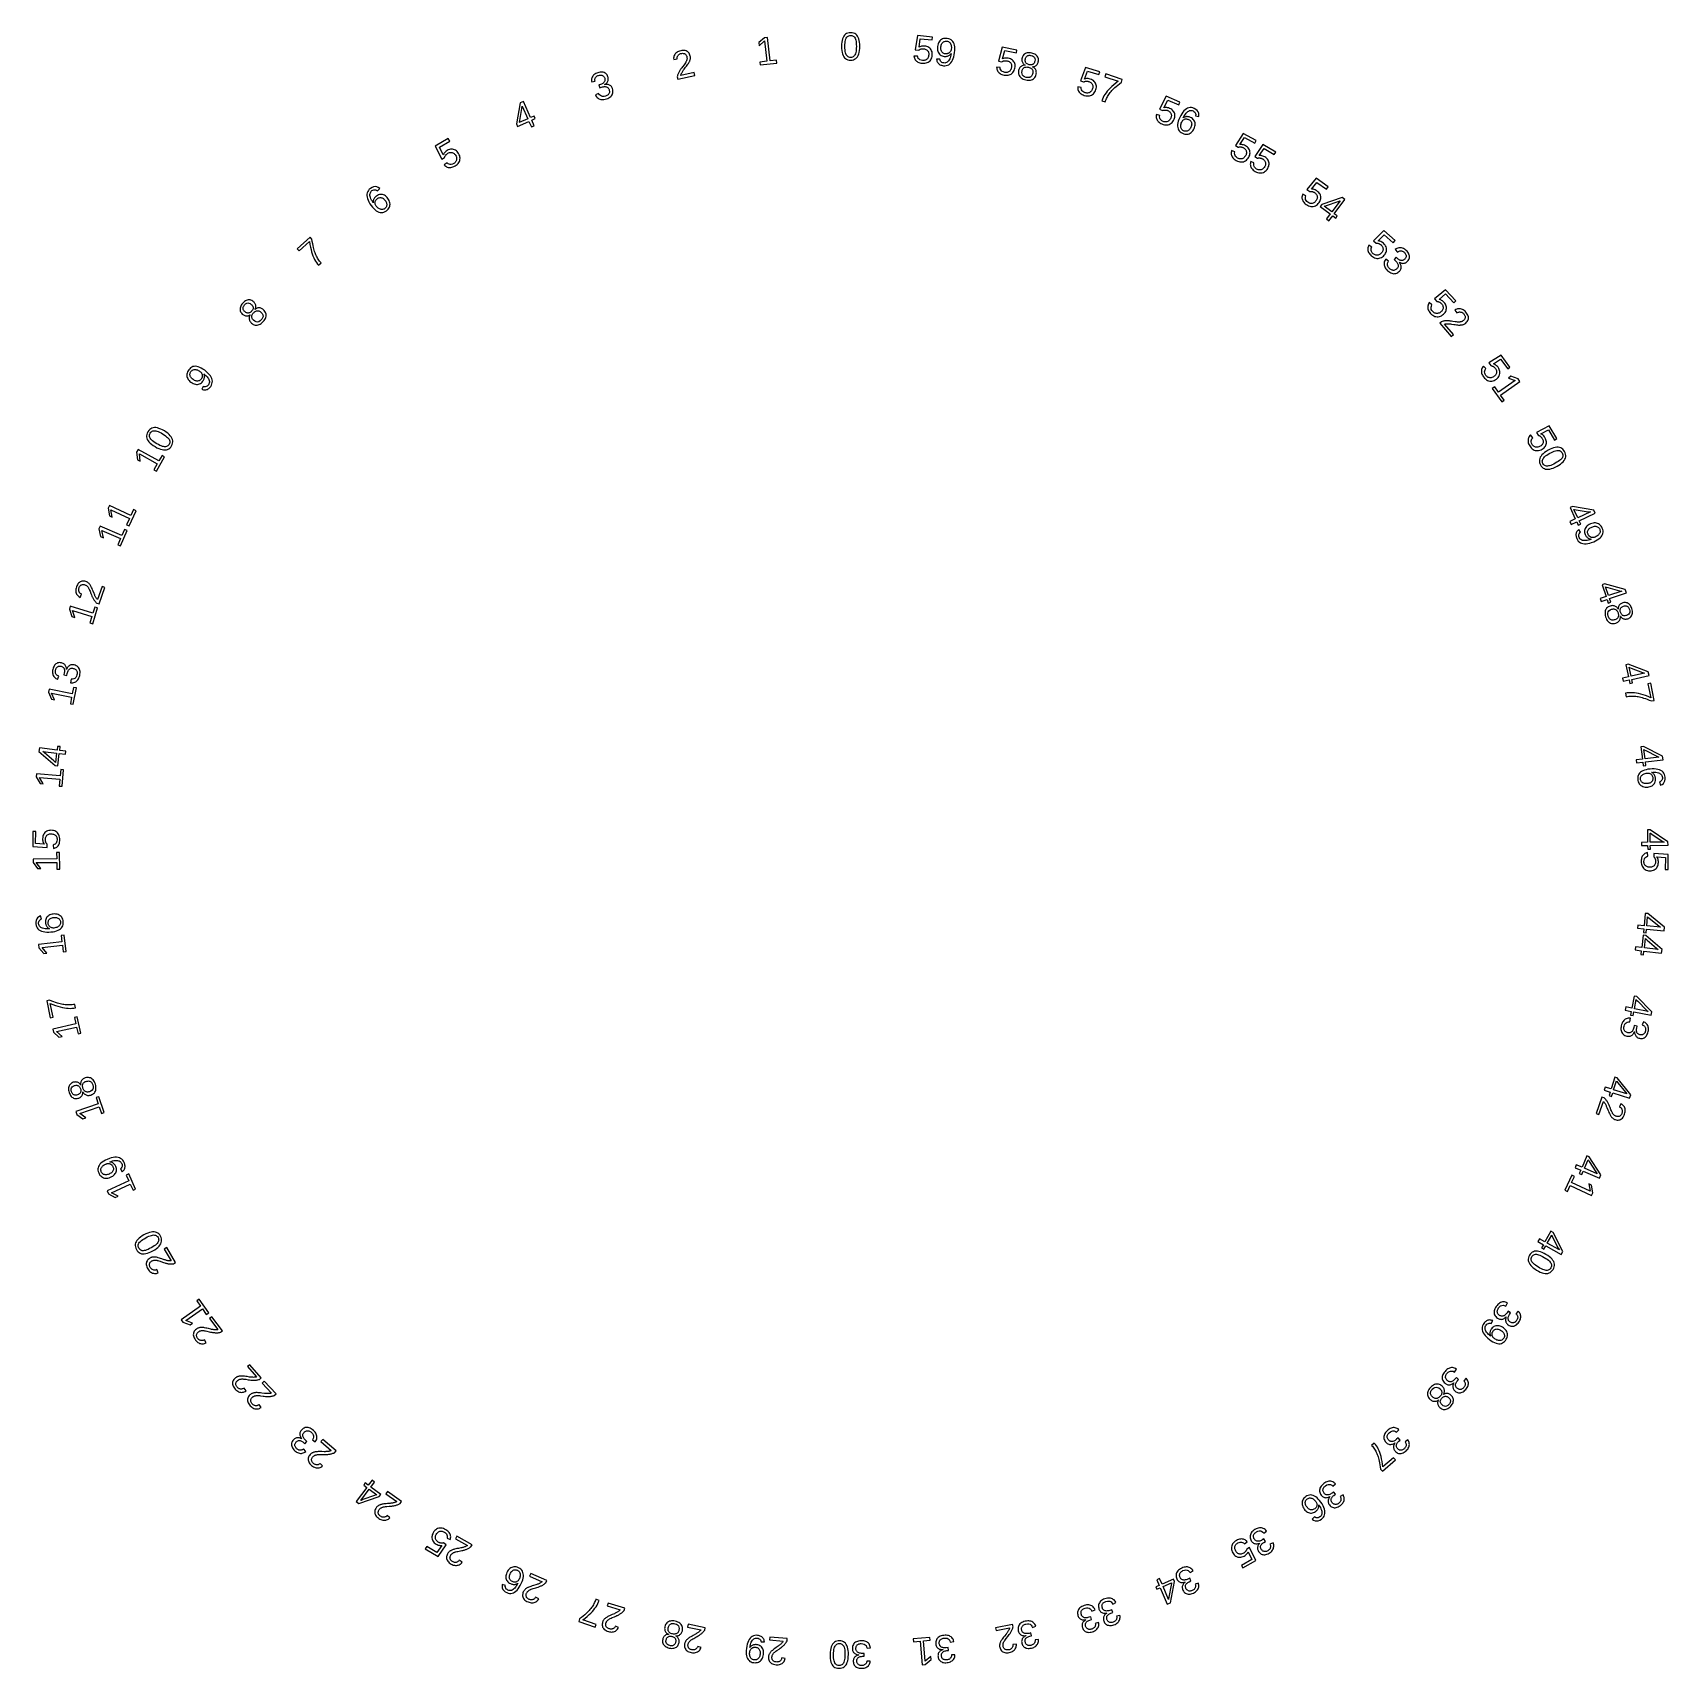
# Model space of a CAD drawing. Header units: metres. Extents: x -118 to 118, y -118 to 118.
import ezdxf

# ---------------------------------------------------------------- set-up
doc = ezdxf.new("R2010")
doc.units = ezdxf.units.M

msp = doc.modelspace()

# ---------------------------------------------------------------- linework, layer by layer
for p, q in [((0.03279, 118.029), (-0.1869, 118.015)), ((0.24698, 118.015), (0.03279, 118.029)), ((-12.4124, 117.31), (-13.247, 116.593)), ((-13.247, 116.593), (-13.1988, 116.134)), ((-13.1988, 116.134), (-12.4043, 116.84)), ((-11.9639, 117.357), (-12.4124, 117.31)), ((-12.4043, 116.84), (-12.0953, 113.901)), ((-11.606, 113.952), (-11.9639, 117.357)), ((-1.28732, 116.362), (-1.29619, 116.045)), ((-1.29619, 116.045), (-1.28705, 115.734)), ((-1.26074, 116.652), (-1.28732, 116.362)), ((-1.28705, 115.734), (-1.25963, 115.449)), ((-1.21643, 116.913), (-1.26074, 116.652)), ((-1.1544, 117.148), (-1.21643, 116.913)), ((-1.07466, 117.354), (-1.1544, 117.148)), ((-0.97719, 117.533), (-1.07466, 117.354)), ((-0.86025, 117.685), (-0.97719, 117.533)), ((-0.72273, 117.809), (-0.86025, 117.685)), ((-0.80219, 116.045), (-0.7968, 116.314)), ((-0.79671, 115.783), (-0.80219, 116.045)), ((-0.7968, 116.314), (-0.78062, 116.557)), ((-0.78029, 115.546), (-0.79671, 115.783)), ((-0.78062, 116.557), (-0.75368, 116.773)), ((-0.75368, 116.773), (-0.71596, 116.962)), ((-0.56468, 117.905), (-0.72273, 117.809)), ((-0.71596, 116.962), (-0.66746, 117.125)), ((-0.66746, 117.125), (-0.60818, 117.262)), ((-0.60818, 117.262), (-0.53621, 117.375)), ((-0.38608, 117.974), (-0.56468, 117.905)), ((-0.53621, 117.375), (-0.4503, 117.468)), ((-0.4503, 117.468), (-0.35043, 117.539)), ((-0.1869, 118.015), (-0.38608, 117.974)), ((-0.35043, 117.539), (-0.23663, 117.591)), ((-0.23663, 117.591), (-0.10887, 117.622)), ((-0.10887, 117.622), (0.03279, 117.632)), ((0.03279, 117.632), (0.17096, 117.622)), ((0.17096, 117.622), (0.29546, 117.59)), ((0.44156, 117.973), (0.24698, 118.015)), ((0.29546, 117.59), (0.40628, 117.538)), ((0.40628, 117.538), (0.50345, 117.465)), ((0.61653, 117.904), (0.44156, 117.973)), ((0.50345, 117.465), (0.58695, 117.371)), ((0.58695, 117.371), (0.65678, 117.256)), ((0.7719, 117.806), (0.61653, 117.904)), ((0.65678, 117.256), (0.71484, 117.118)), ((0.71484, 117.118), (0.76234, 116.955)), ((0.76234, 116.955), (0.79929, 116.766)), ((0.90765, 117.681), (0.7719, 117.806)), ((0.79929, 116.766), (0.82567, 116.551)), ((0.84126, 115.788), (0.82468, 115.554)), ((0.82567, 116.551), (0.84151, 116.311)), ((0.84679, 116.045), (0.84126, 115.788)), ((0.84151, 116.311), (0.84679, 116.045)), ((1.02379, 117.528), (0.90765, 117.681)), ((1.12157, 117.348), (1.02379, 117.528)), ((1.20157, 117.141), (1.12157, 117.348)), ((1.26378, 116.907), (1.20157, 117.141)), ((1.30823, 116.646), (1.26378, 116.907)), ((1.30646, 115.452), (1.33446, 115.736)), ((1.3349, 116.359), (1.30823, 116.646)), ((1.33446, 115.736), (1.34378, 116.045)), ((1.34378, 116.045), (1.3349, 116.359)), ((9.66537, 117.604), (9.34975, 115.542)), ((11.8164, 117.408), (9.66537, 117.604)), ((9.88773, 115.924), (10.0718, 117.15)), ((10.0033, 115.989), (9.88773, 115.924)), ((10.1262, 116.039), (10.0033, 115.989)), ((10.0718, 117.15), (11.7787, 116.994)), ((10.1244, 115.66), (10.1826, 115.679)), ((10.2562, 116.075), (10.1262, 116.039)), ((10.1826, 115.679), (10.2412, 115.692)), ((10.2412, 115.692), (10.3009, 115.703)), ((10.3935, 116.097), (10.2562, 116.075)), ((10.3009, 115.703), (10.3617, 115.71)), ((10.3617, 115.71), (10.4236, 115.713)), ((10.538, 116.104), (10.3935, 116.097)), ((10.4236, 115.713), (10.4867, 115.712)), ((10.4867, 115.712), (10.5508, 115.708)), ((10.6897, 116.097), (10.538, 116.104)), ((10.5508, 115.708), (10.6708, 115.691)), ((10.6708, 115.691), (10.7811, 115.662)), ((10.8682, 116.072), (10.6897, 116.097)), ((11.0324, 116.029), (10.8682, 116.072)), ((11.1824, 115.969), (11.0324, 116.029)), ((11.3181, 115.892), (11.1824, 115.969)), ((11.4396, 115.797), (11.3181, 115.892)), ((11.5469, 115.686), (11.4396, 115.797)), ((11.6377, 115.561), (11.5469, 115.686)), ((11.7787, 116.994), (11.8164, 117.408)), ((12.5558, 116.047), (12.5416, 115.856)), ((12.5416, 115.856), (12.5459, 115.676)), ((12.5459, 115.676), (12.5687, 115.507)), ((12.5882, 116.241), (12.5558, 116.047)), ((12.6374, 116.419), (12.5882, 116.241)), ((12.7033, 116.579), (12.6374, 116.419)), ((12.7858, 116.724), (12.7033, 116.579)), ((12.8851, 116.851), (12.7858, 116.724)), ((13.0011, 116.962), (12.8851, 116.851)), ((13.1318, 117.054), (13.0011, 116.962)), ((13.0396, 115.851), (13.0503, 115.989)), ((13.0411, 115.722), (13.0396, 115.851)), ((13.0549, 115.602), (13.0411, 115.722)), ((13.0503, 115.989), (13.0719, 116.122)), ((13.0719, 116.122), (13.1034, 116.245)), ((13.1034, 116.245), (13.1448, 116.357)), ((13.2746, 117.125), (13.1318, 117.054)), ((13.1448, 116.357), (13.1962, 116.458)), ((13.1962, 116.458), (13.2575, 116.548)), ((13.2575, 116.548), (13.3288, 116.627)), ((13.4296, 117.176), (13.2746, 117.125)), ((13.3288, 116.627), (13.4083, 116.694)), ((13.4083, 116.694), (13.4944, 116.746)), ((13.5966, 117.205), (13.4296, 117.176)), ((13.4944, 116.746), (13.587, 116.783)), ((13.587, 116.783), (13.6862, 116.806)), ((13.7757, 117.213), (13.5966, 117.205)), ((13.6862, 116.806), (13.7919, 116.814)), ((13.9669, 117.2), (13.7757, 117.213)), ((13.7919, 116.814), (13.9041, 116.807)), ((13.9041, 116.807), (14.0154, 116.786)), ((14.1664, 117.163), (13.9669, 117.2)), ((14.0154, 116.786), (14.117, 116.75)), ((14.117, 116.75), (14.2088, 116.698)), ((14.3458, 117.101), (14.1664, 117.163)), ((14.2088, 116.698), (14.291, 116.632)), ((14.291, 116.632), (14.3634, 116.551)), ((14.5052, 117.016), (14.3458, 117.101)), ((14.3634, 116.551), (14.426, 116.454)), ((14.426, 116.454), (14.4774, 116.346)), ((14.4774, 116.346), (14.5162, 116.229)), ((14.6445, 116.906), (14.5052, 117.016)), ((14.5162, 116.229), (14.5421, 116.104)), ((14.5436, 115.674), (14.5318, 115.599)), ((14.5421, 116.104), (14.5553, 115.969)), ((14.5558, 115.826), (14.5436, 115.674)), ((14.5553, 115.969), (14.5558, 115.826)), ((14.7637, 116.772), (14.6445, 116.906)), ((14.8629, 116.614), (14.7637, 116.772)), ((14.9418, 116.431), (14.8629, 116.614)), ((14.9995, 116.224), (14.9418, 116.431)), ((15.036, 115.993), (14.9995, 116.224)), ((15.0513, 115.738), (15.036, 115.993)), ((15.0455, 115.458), (15.0513, 115.738)), ((21.9054, 115.95), (21.3759, 113.931)), ((24.0242, 115.53), (21.9054, 115.95)), ((-25.5049, 114.478), (-25.5167, 114.335)), ((-25.5167, 114.335), (-25.511, 114.185)), ((-25.511, 114.185), (-25.0124, 114.244)), ((-25.4759, 114.615), (-25.5049, 114.478)), ((-25.4295, 114.744), (-25.4759, 114.615)), ((-25.3658, 114.866), (-25.4295, 114.744)), ((-25.2847, 114.981), (-25.3658, 114.866)), ((-25.1882, 115.087), (-25.2847, 114.981)), ((-25.0782, 115.18), (-25.1882, 115.087)), ((-24.9547, 115.26), (-25.0782, 115.18)), ((-25.0171, 114.344), (-25.0112, 114.438)), ((-25.0124, 114.244), (-25.0171, 114.344)), ((-25.0112, 114.438), (-24.9947, 114.527)), ((-24.9947, 114.527), (-24.9677, 114.611)), ((-24.9677, 114.611), (-24.9301, 114.688)), ((-24.8176, 115.328), (-24.9547, 115.26)), ((-24.9301, 114.688), (-24.8819, 114.76)), ((-24.8819, 114.76), (-24.8246, 114.826)), ((-24.8246, 114.826), (-24.7594, 114.883)), ((-24.6671, 115.383), (-24.8176, 115.328)), ((-24.7594, 114.883), (-24.6864, 114.932)), ((-24.6864, 114.932), (-24.6055, 114.974)), ((-24.503, 115.426), (-24.6671, 115.383)), ((-24.6055, 114.974), (-24.5169, 115.007)), ((-24.5169, 115.007), (-24.4204, 115.032)), ((-24.3215, 115.456), (-24.503, 115.426)), ((-24.4204, 115.032), (-24.3173, 115.049)), ((-24.1511, 115.469), (-24.3215, 115.456)), ((-24.3173, 115.049), (-24.2199, 115.055)), ((-24.0173, 113.41), (-24.2446, 113.127)), ((-24.2199, 115.055), (-24.1283, 115.049)), ((-23.9921, 115.464), (-24.1511, 115.469)), ((-24.1283, 115.049), (-24.0424, 115.033)), ((-24.0424, 115.033), (-23.9623, 115.005)), ((-23.9149, 113.547), (-24.0173, 113.41)), ((-23.8442, 115.441), (-23.9921, 115.464)), ((-23.9623, 115.005), (-23.8879, 114.965)), ((-23.8216, 113.682), (-23.9149, 113.547)), ((-23.8879, 114.965), (-23.8202, 114.916)), ((-23.7075, 115.399), (-23.8442, 115.441)), ((-23.7792, 113.75), (-23.8216, 113.682)), ((-23.8202, 114.916), (-23.7609, 114.857)), ((-23.7405, 113.817), (-23.7792, 113.75)), ((-23.7609, 114.857), (-23.7098, 114.788)), ((-23.7056, 113.884), (-23.7405, 113.817)), ((-23.7098, 114.788), (-23.667, 114.709)), ((-23.5821, 115.34), (-23.7075, 115.399)), ((-23.6745, 113.952), (-23.7056, 113.884)), ((-23.6471, 114.02), (-23.6745, 113.952)), ((-23.667, 114.709), (-23.6326, 114.62)), ((-23.6595, 113.207), (-23.5506, 113.354)), ((-23.6235, 114.087), (-23.6471, 114.02)), ((-23.6326, 114.62), (-23.6064, 114.521)), ((-23.6047, 114.156), (-23.6235, 114.087)), ((-23.6064, 114.521), (-23.5933, 114.445)), ((-23.5923, 114.226), (-23.6047, 114.156)), ((-23.5933, 114.445), (-23.5866, 114.371)), ((-23.5862, 114.298), (-23.5923, 114.226)), ((-23.5866, 114.371), (-23.5862, 114.298)), ((-23.4694, 115.264), (-23.5821, 115.34)), ((-23.5506, 113.354), (-23.4586, 113.484)), ((-23.3709, 115.172), (-23.4694, 115.264)), ((-23.4586, 113.484), (-23.3836, 113.596)), ((-23.3836, 113.596), (-23.3255, 113.691)), ((-23.2865, 115.064), (-23.3709, 115.172)), ((-23.3255, 113.691), (-23.2786, 113.776)), ((-23.2162, 114.94), (-23.2865, 115.064)), ((-23.2786, 113.776), (-23.237, 113.86)), ((-23.237, 113.86), (-23.2008, 113.943)), ((-23.16, 114.799), (-23.2162, 114.94)), ((-23.2008, 113.943), (-23.1698, 114.025)), ((-23.1698, 114.025), (-23.1442, 114.106)), ((-23.1179, 114.642), (-23.16, 114.799)), ((-23.1442, 114.106), (-23.124, 114.185)), ((-23.124, 114.185), (-23.1092, 114.264)), ((-23.1051, 114.569), (-23.1179, 114.642)), ((-23.1092, 114.264), (-23.0999, 114.342)), ((-23.0979, 114.494), (-23.1051, 114.569)), ((-23.0999, 114.342), (-23.0961, 114.419)), ((-23.0961, 114.419), (-23.0979, 114.494)), ((-12.0953, 113.901), (-13.066, 113.799)), ((-13.066, 113.799), (-13.0225, 113.385)), ((-13.0225, 113.385), (-10.6346, 113.636)), ((-10.6781, 114.05), (-11.606, 113.952)), ((-10.6346, 113.636), (-10.6781, 114.05)), ((-1.25963, 115.449), (-1.21393, 115.19)), ((-1.21393, 115.19), (-1.14996, 114.957)), ((-1.14996, 114.957), (-1.06772, 114.749)), ((-1.06772, 114.749), (-0.96718, 114.567)), ((-0.96718, 114.567), (-0.84847, 114.412)), ((-0.84847, 114.412), (-0.71162, 114.286)), ((-0.75293, 115.333), (-0.78029, 115.546)), ((-0.71463, 115.145), (-0.75293, 115.333)), ((-0.66538, 114.981), (-0.71463, 115.145)), ((-0.71162, 114.286), (-0.55669, 114.188)), ((-0.60518, 114.842), (-0.66538, 114.981)), ((-0.53275, 114.726), (-0.60518, 114.842)), ((-0.55669, 114.188), (-0.38362, 114.117)), ((-0.4474, 114.63), (-0.53275, 114.726)), ((-0.34918, 114.556), (-0.4474, 114.63)), ((-0.38362, 114.117), (-0.19246, 114.075)), ((-0.23807, 114.503), (-0.34918, 114.556)), ((-0.11407, 114.472), (-0.23807, 114.503)), ((-0.19246, 114.075), (0.01678, 114.061)), ((0.02278, 114.461), (-0.11407, 114.472)), ((0.01678, 114.061), (0.22653, 114.075)), ((0.15875, 114.472), (0.02278, 114.461)), ((0.28201, 114.504), (0.15875, 114.472)), ((0.22653, 114.075), (0.41846, 114.118)), ((0.39253, 114.558), (0.28201, 114.504)), ((0.49034, 114.634), (0.39253, 114.558)), ((0.41846, 114.118), (0.59253, 114.188)), ((0.57542, 114.731), (0.49034, 114.634)), ((0.64778, 114.85), (0.57542, 114.731)), ((0.59253, 114.188), (0.74878, 114.287)), ((0.70859, 114.991), (0.64778, 114.85)), ((0.75835, 115.156), (0.70859, 114.991)), ((0.74878, 114.287), (0.88721, 114.414)), ((0.79704, 115.343), (0.75835, 115.156)), ((0.82468, 115.554), (0.79704, 115.343)), ((0.88721, 114.414), (1.00778, 114.57)), ((1.00778, 114.57), (1.11046, 114.752)), ((1.11046, 114.752), (1.19446, 114.96)), ((1.19446, 114.96), (1.25978, 115.193)), ((1.25978, 115.193), (1.30646, 115.452)), ((9.65471, 114.657), (9.15659, 114.645)), ((9.15659, 114.645), (9.17889, 114.501)), ((9.17889, 114.501), (9.21553, 114.367)), ((9.21553, 114.367), (9.26649, 114.243)), ((9.26649, 114.243), (9.3318, 114.13)), ((9.3318, 114.13), (9.41144, 114.027)), ((9.34975, 115.542), (9.82678, 115.498)), ((9.41144, 114.027), (9.50542, 113.934)), ((9.50542, 113.934), (9.61311, 113.852)), ((9.61311, 113.852), (9.73328, 113.782)), ((9.70302, 114.479), (9.65471, 114.657)), ((9.78075, 114.329), (9.70302, 114.479)), ((9.73328, 113.782), (9.86591, 113.725)), ((9.88791, 114.208), (9.78075, 114.329)), ((9.82678, 115.498), (9.88718, 115.54)), ((9.86591, 113.725), (10.011, 113.679)), ((9.88718, 115.54), (9.94713, 115.577)), ((10.0245, 114.117), (9.88791, 114.208)), ((9.94713, 115.577), (10.0067, 115.61)), ((10.0067, 115.61), (10.0658, 115.637)), ((10.011, 113.679), (10.1686, 113.645)), ((10.1905, 114.054), (10.0245, 114.117)), ((10.0658, 115.637), (10.1244, 115.66)), ((10.1686, 113.645), (10.3386, 113.623)), ((10.3859, 114.02), (10.1905, 114.054)), ((10.3386, 113.623), (10.5423, 113.614)), ((10.5109, 114.015), (10.3859, 114.02)), ((10.6278, 114.025), (10.5109, 114.015)), ((10.5423, 113.614), (10.7324, 113.626)), ((10.7366, 114.048), (10.6278, 114.025)), ((10.7324, 113.626), (10.9089, 113.658)), ((10.8372, 114.085), (10.7366, 114.048)), ((10.7811, 115.662), (10.8816, 115.622)), ((10.9296, 114.136), (10.8372, 114.085)), ((10.8816, 115.622), (10.9725, 115.57)), ((10.9089, 113.658), (11.0718, 113.711)), ((11.0139, 114.201), (10.9296, 114.136)), ((10.9725, 115.57), (11.0536, 115.507)), ((11.0885, 114.279), (11.0139, 114.201)), ((11.0536, 115.507), (11.1251, 115.432)), ((11.0718, 113.711), (11.2212, 113.784)), ((11.1518, 114.367), (11.0885, 114.279)), ((11.1251, 115.432), (11.1853, 115.348)), ((11.2038, 114.467), (11.1518, 114.367)), ((11.1853, 115.348), (11.2325, 115.258)), ((11.2446, 114.578), (11.2038, 114.467)), ((11.2212, 113.784), (11.357, 113.878)), ((11.2325, 115.258), (11.2669, 115.161)), ((11.2741, 114.699), (11.2446, 114.578)), ((11.2669, 115.161), (11.2883, 115.058)), ((11.2923, 114.831), (11.2741, 114.699)), ((11.2883, 115.058), (11.2967, 114.948)), ((11.2967, 114.948), (11.2923, 114.831)), ((11.357, 113.878), (11.4771, 113.991)), ((11.4771, 113.991), (11.5788, 114.12)), ((11.5788, 114.12), (11.6619, 114.265)), ((11.7091, 115.427), (11.6377, 115.561)), ((11.6619, 114.265), (11.7265, 114.426)), ((11.761, 115.283), (11.7091, 115.427)), ((11.7265, 114.426), (11.7726, 114.603)), ((11.7935, 115.13), (11.761, 115.283)), ((11.7726, 114.603), (11.8002, 114.796)), ((11.8065, 114.968), (11.7935, 115.13)), ((11.8002, 114.796), (11.8065, 114.968)), ((12.8859, 114.211), (12.4136, 114.193)), ((12.4136, 114.193), (12.4403, 114.055)), ((12.4403, 114.055), (12.477, 113.929)), ((12.477, 113.929), (12.5236, 113.815)), ((12.5236, 113.815), (12.5801, 113.712)), ((12.5687, 115.507), (12.6099, 115.348)), ((12.5801, 113.712), (12.6465, 113.621)), ((12.6099, 115.348), (12.6697, 115.201)), ((12.6465, 113.621), (12.7228, 113.542)), ((12.6697, 115.201), (12.7479, 115.064)), ((12.7228, 113.542), (12.8098, 113.474)), ((12.7479, 115.064), (12.8421, 114.942)), ((12.8098, 113.474), (12.9078, 113.414)), ((12.8421, 114.942), (12.95, 114.839)), ((12.9263, 114.059), (12.8859, 114.211)), ((12.9078, 113.414), (13.0168, 113.364)), ((12.989, 113.931), (12.9263, 114.059)), ((12.95, 114.839), (13.0715, 114.754)), ((13.0742, 113.827), (12.989, 113.931)), ((13.0168, 113.364), (13.1367, 113.324)), ((13.0809, 115.49), (13.0549, 115.602)), ((13.0715, 114.754), (13.2066, 114.688)), ((13.1817, 113.747), (13.0742, 113.827)), ((13.1192, 115.386), (13.0809, 115.49)), ((13.1697, 115.292), (13.1192, 115.386)), ((13.1367, 113.324), (13.2676, 113.292)), ((13.2312, 115.208), (13.1697, 115.292)), ((13.3116, 113.692), (13.1817, 113.747)), ((13.2066, 114.688), (13.3553, 114.64)), ((13.3021, 115.137), (13.2312, 115.208)), ((13.3825, 115.078), (13.3021, 115.137)), ((13.4639, 113.66), (13.3116, 113.692)), ((13.3553, 114.64), (13.5177, 114.611)), ((13.4724, 115.033), (13.3825, 115.078)), ((13.5977, 113.655), (13.4639, 113.66)), ((13.5717, 115), (13.4724, 115.033)), ((13.5177, 114.611), (13.62, 114.603)), ((13.6805, 114.98), (13.5717, 115)), ((13.7236, 113.673), (13.5977, 113.655)), ((13.62, 114.603), (13.7205, 114.603)), ((13.7492, 114.975), (13.6805, 114.98)), ((13.7205, 114.603), (13.8192, 114.612)), ((13.8418, 113.713), (13.7236, 113.673)), ((13.8169, 114.975), (13.7492, 114.975)), ((13.8837, 114.981), (13.8169, 114.975)), ((13.8192, 114.612), (13.916, 114.629)), ((13.8199, 113.281), (14.0053, 113.333)), ((13.9521, 113.775), (13.8418, 113.713)), ((13.9496, 114.992), (13.8837, 114.981)), ((13.916, 114.629), (14.011, 114.655)), ((14.0145, 115.009), (13.9496, 114.992)), ((14.0545, 113.861), (13.9521, 113.775)), ((14.0053, 113.333), (14.1775, 113.417)), ((14.011, 114.655), (14.1041, 114.69)), ((14.0784, 115.032), (14.0145, 115.009)), ((14.1492, 113.968), (14.0545, 113.861)), ((14.1401, 115.061), (14.0784, 115.032)), ((14.1041, 114.69), (14.1925, 114.732)), ((14.198, 115.094), (14.1401, 115.061)), ((14.235, 114.097), (14.1492, 113.968)), ((14.1775, 113.417), (14.3365, 113.532)), ((14.1925, 114.732), (14.273, 114.78)), ((14.2522, 115.132), (14.198, 115.094)), ((14.311, 114.246), (14.235, 114.097)), ((14.3027, 115.175), (14.2522, 115.132)), ((14.273, 114.78), (14.3457, 114.835)), ((14.3495, 115.224), (14.3027, 115.175)), ((14.3772, 114.414), (14.311, 114.246)), ((14.3365, 113.532), (14.4823, 113.679)), ((14.3457, 114.835), (14.4106, 114.896)), ((14.3926, 115.277), (14.3495, 115.224)), ((14.4336, 114.602), (14.3772, 114.414)), ((14.4311, 115.334), (14.3926, 115.277)), ((14.4106, 114.896), (14.4677, 114.963)), ((14.4643, 115.395), (14.4311, 115.334)), ((14.4802, 114.809), (14.4336, 114.602)), ((14.4921, 115.46), (14.4643, 115.395)), ((14.4677, 114.963), (14.517, 115.036)), ((14.517, 115.036), (14.4802, 114.809)), ((14.4823, 113.679), (14.6135, 113.856)), ((14.5146, 115.528), (14.4921, 115.46)), ((14.5318, 115.599), (14.5146, 115.528)), ((14.6135, 113.856), (14.7279, 114.06)), ((14.7279, 114.06), (14.8256, 114.292)), ((14.8256, 114.292), (14.9066, 114.551)), ((14.9066, 114.551), (14.9709, 114.839)), ((14.9709, 114.839), (15.0184, 115.154)), ((15.0184, 115.154), (15.0455, 115.458)), ((21.3759, 113.931), (21.8458, 113.838)), ((21.8458, 113.838), (21.9102, 113.874)), ((21.9102, 113.874), (21.9738, 113.904)), ((21.951, 114.256), (22.2621, 115.455)), ((22.0727, 114.308), (21.951, 114.256)), ((21.9738, 113.904), (22.0363, 113.93)), ((22.0363, 113.93), (22.098, 113.952)), ((22.2001, 114.345), (22.0727, 114.308)), ((22.098, 113.952), (22.1588, 113.968)), ((22.1588, 113.968), (22.2185, 113.98)), ((22.3332, 114.367), (22.2001, 114.345)), ((22.2185, 113.98), (22.2783, 113.988)), ((22.2621, 115.455), (23.9433, 115.122)), ((22.2783, 113.988), (22.3387, 113.992)), ((22.472, 114.374), (22.3332, 114.367)), ((22.3387, 113.992), (22.3999, 113.993)), ((22.3999, 113.993), (22.4618, 113.989)), ((22.4618, 113.989), (22.5245, 113.982)), ((22.6165, 114.367), (22.472, 114.374)), ((22.5245, 113.982), (22.5878, 113.971)), ((22.5878, 113.971), (22.7054, 113.942)), ((22.7666, 114.344), (22.6165, 114.367)), ((22.7054, 113.942), (22.812, 113.902)), ((22.9414, 114.3), (22.7666, 114.344)), ((22.812, 113.902), (22.9078, 113.851)), ((22.9078, 113.851), (22.9928, 113.79)), ((23.1003, 114.24), (22.9414, 114.3)), ((22.9928, 113.79), (23.0668, 113.719)), ((23.0668, 113.719), (23.1301, 113.637)), ((23.2432, 114.165), (23.1003, 114.24)), ((23.1301, 113.637), (23.1812, 113.547)), ((23.1812, 113.547), (23.2188, 113.452)), ((23.2188, 113.452), (23.2428, 113.353)), ((23.2428, 113.353), (23.2533, 113.248)), ((23.3701, 114.074), (23.2432, 114.165)), ((23.4811, 113.967), (23.3701, 114.074)), ((23.5761, 113.845), (23.4811, 113.967)), ((23.6534, 113.711), (23.5761, 113.845)), ((23.7103, 113.571), (23.6534, 113.711)), ((23.747, 113.422), (23.7103, 113.571)), ((23.7633, 113.267), (23.747, 113.422)), ((23.9433, 115.122), (24.0242, 115.53)), ((24.7345, 114.277), (24.7259, 114.172)), ((24.7259, 114.172), (24.728, 114.069)), ((24.728, 114.069), (24.7408, 113.968)), ((24.754, 114.385), (24.7345, 114.277)), ((24.7408, 113.968), (24.7644, 113.87)), ((24.7947, 114.524), (24.754, 114.385)), ((24.7644, 113.87), (24.7988, 113.774)), ((24.8845, 113.303), (24.7865, 113.267)), ((24.851, 114.649), (24.7947, 114.524)), ((24.7988, 113.774), (24.8435, 113.683)), ((24.8435, 113.683), (24.8973, 113.601)), ((24.9227, 114.762), (24.851, 114.649)), ((24.9864, 113.327), (24.8845, 113.303)), ((24.8973, 113.601), (24.9604, 113.526)), ((25.01, 114.861), (24.9227, 114.762)), ((24.9604, 113.526), (25.0326, 113.459)), ((25.0923, 113.339), (24.9864, 113.327)), ((25.1129, 114.947), (25.01, 114.861)), ((25.0326, 113.459), (25.114, 113.4)), ((25.2022, 113.338), (25.0923, 113.339)), ((25.2312, 115.019), (25.1129, 114.947)), ((25.114, 113.4), (25.2047, 113.349)), ((25.2047, 113.349), (25.2022, 113.338)), ((25.2084, 114.037), (25.2156, 114.137)), ((25.2132, 113.943), (25.2084, 114.037)), ((25.2298, 113.855), (25.2132, 113.943)), ((25.2156, 114.137), (25.2347, 114.244)), ((25.2583, 113.774), (25.2298, 113.855)), ((25.3617, 115.077), (25.2312, 115.019)), ((25.2347, 114.244), (25.2631, 114.347)), ((25.2987, 113.7), (25.2583, 113.774)), ((25.2631, 114.347), (25.2991, 114.438)), ((25.3506, 113.632), (25.2987, 113.7)), ((25.2991, 114.438), (25.3427, 114.519)), ((25.3427, 114.519), (25.3939, 114.588)), ((25.4129, 113.572), (25.3506, 113.632)), ((25.5008, 115.116), (25.3617, 115.077)), ((25.3939, 114.588), (25.4527, 114.646)), ((25.4856, 113.52), (25.4129, 113.572)), ((25.4527, 114.646), (25.5192, 114.693)), ((25.5688, 113.476), (25.4856, 113.52)), ((25.6486, 115.138), (25.5008, 115.116)), ((25.5192, 114.693), (25.5931, 114.729)), ((25.6624, 113.439), (25.5688, 113.476)), ((25.5931, 114.729), (25.6737, 114.754)), ((25.8051, 115.142), (25.6486, 115.138)), ((25.7664, 113.411), (25.6624, 113.439)), ((25.6737, 114.754), (25.7609, 114.768)), ((25.7609, 114.768), (25.8548, 114.77)), ((25.8735, 113.391), (25.7664, 113.411)), ((25.9703, 115.129), (25.8051, 115.142)), ((25.8548, 114.77), (25.9553, 114.762)), ((25.9739, 113.382), (25.8735, 113.391)), ((25.9553, 114.762), (26.0625, 114.742)), ((26.144, 115.097), (25.9703, 115.129)), ((26.0675, 113.385), (25.9739, 113.382)), ((26.0625, 114.742), (26.2679, 114.677)), ((26.1544, 113.397), (26.0675, 113.385)), ((26.3183, 115.05), (26.144, 115.097)), ((26.2345, 113.421), (26.1544, 113.397)), ((26.3078, 113.456), (26.2345, 113.421)), ((26.2679, 114.677), (26.4269, 114.583)), ((26.3745, 113.503), (26.3078, 113.456)), ((26.4765, 114.991), (26.3183, 115.05)), ((26.434, 113.563), (26.3745, 113.503)), ((26.4269, 114.583), (26.5396, 114.462)), ((26.4863, 113.636), (26.434, 113.563)), ((26.6185, 114.92), (26.4765, 114.991)), ((26.5314, 113.722), (26.4863, 113.636)), ((26.5692, 113.822), (26.5314, 113.722)), ((26.5396, 114.462), (26.606, 114.314)), ((26.5999, 113.934), (26.5692, 113.822)), ((26.6261, 114.138), (26.5999, 113.934)), ((26.606, 114.314), (26.6261, 114.138)), ((26.7444, 114.837), (26.6185, 114.92)), ((26.716, 113.253), (26.7956, 113.315)), ((26.8542, 114.742), (26.7444, 114.837)), ((26.7956, 113.315), (26.8685, 113.386)), ((26.9478, 114.636), (26.8542, 114.742)), ((26.8685, 113.386), (26.9327, 113.464)), ((26.9327, 113.464), (26.9881, 113.549)), ((27.0234, 114.52), (26.9478, 114.636)), ((26.9881, 113.549), (27.0348, 113.641)), ((27.0791, 114.398), (27.0234, 114.52)), ((27.0348, 113.641), (27.0727, 113.74)), ((27.0727, 113.74), (27.1018, 113.846)), ((27.1147, 114.27), (27.0791, 114.398)), ((27.1018, 113.846), (27.1261, 113.994)), ((27.1304, 114.135), (27.1147, 114.27)), ((27.1261, 113.994), (27.1304, 114.135)), ((-37.3528, 111.357), (-37.3672, 111.218)), ((-37.3672, 111.218), (-37.3634, 111.072)), ((-37.3634, 111.072), (-37.3412, 110.921)), ((-37.3202, 111.49), (-37.3528, 111.357)), ((-37.3412, 110.921), (-36.8615, 111.037)), ((-37.2692, 111.617), (-37.3202, 111.49)), ((-37.2, 111.738), (-37.2692, 111.617)), ((-37.1143, 111.851), (-37.2, 111.738)), ((-37.0141, 111.953), (-37.1143, 111.851)), ((-36.8993, 112.044), (-37.0141, 111.953)), ((-36.7699, 112.125), (-36.8993, 112.044)), ((-36.8814, 111.226), (-36.8747, 111.314)), ((-36.877, 111.134), (-36.8814, 111.226)), ((-36.8615, 111.037), (-36.877, 111.134)), ((-36.8747, 111.314), (-36.857, 111.398)), ((-36.857, 111.398), (-36.8282, 111.477)), ((-36.8282, 111.477), (-36.7884, 111.553)), ((-36.7884, 111.553), (-36.7381, 111.622)), ((-36.626, 112.195), (-36.7699, 112.125)), ((-36.7381, 111.622), (-36.6785, 111.685)), ((-36.6785, 111.685), (-36.6098, 111.741)), ((-36.4675, 112.254), (-36.626, 112.195)), ((-36.6098, 111.741), (-36.5318, 111.791)), ((-36.5318, 111.791), (-36.4445, 111.834)), ((-36.2906, 112.304), (-36.4675, 112.254)), ((-36.4445, 111.834), (-36.348, 111.87)), ((-36.348, 111.87), (-36.2397, 111.9)), ((-36.1225, 112.335), (-36.2906, 112.304)), ((-36.2397, 111.9), (-36.1376, 111.918)), ((-36.1376, 111.918), (-36.0415, 111.923)), ((-35.9634, 112.347), (-36.1225, 112.335)), ((-36.0415, 111.923), (-35.9514, 111.915)), ((-35.8131, 112.341), (-35.9634, 112.347)), ((-35.9514, 111.915), (-35.8675, 111.896)), ((-35.8675, 111.896), (-35.7896, 111.863)), ((-35.6717, 112.317), (-35.8131, 112.341)), ((-35.7896, 111.863), (-35.7181, 111.82)), ((-35.7181, 111.82), (-35.6539, 111.768)), ((-35.5391, 112.274), (-35.6717, 112.317)), ((-35.6539, 111.768), (-35.5969, 111.705)), ((-35.5969, 111.705), (-35.5472, 111.632)), ((-35.5472, 111.632), (-35.5047, 111.55)), ((-35.4176, 112.213), (-35.5391, 112.274)), ((-35.4829, 111.007), (-35.5272, 110.927)), ((-35.5047, 111.55), (-35.4695, 111.457)), ((-35.4524, 111.09), (-35.4829, 111.007)), ((-35.4695, 111.457), (-35.4444, 111.361)), ((-35.4359, 111.177), (-35.4524, 111.09)), ((-35.4444, 111.361), (-35.4332, 111.267)), ((-35.4332, 111.267), (-35.4359, 111.177)), ((-35.3092, 112.136), (-35.4176, 112.213)), ((-35.2139, 112.042), (-35.3092, 112.136)), ((-35.1318, 111.932), (-35.2139, 112.042)), ((-35.0627, 111.805), (-35.1318, 111.932)), ((-35.0632, 110.939), (-35.0164, 111.031)), ((-35.0068, 111.661), (-35.0627, 111.805)), ((-35.0164, 111.031), (-34.9819, 111.126)), ((-34.9756, 111.547), (-35.0068, 111.661)), ((-34.9819, 111.126), (-34.9606, 111.226)), ((-34.9575, 111.436), (-34.9756, 111.547)), ((-34.9606, 111.226), (-34.9525, 111.329)), ((-34.9525, 111.329), (-34.9575, 111.436)), ((-24.9758, 111.794), (-25.0004, 111.681)), ((-25.0004, 111.681), (-24.9286, 111.344)), ((-24.947, 111.902), (-24.9758, 111.794)), ((-24.914, 112.007), (-24.947, 111.902)), ((-24.9286, 111.344), (-22.4677, 111.867)), ((-24.8769, 112.109), (-24.914, 112.007)), ((-24.8355, 112.208), (-24.8769, 112.109)), ((-24.79, 112.303), (-24.8355, 112.208)), ((-24.7415, 112.395), (-24.79, 112.303)), ((-24.6914, 112.485), (-24.7415, 112.395)), ((-24.6397, 112.572), (-24.6914, 112.485)), ((-24.5864, 112.658), (-24.6397, 112.572)), ((-24.5315, 112.741), (-24.5864, 112.658)), ((-24.4749, 112.822), (-24.5315, 112.741)), ((-22.5541, 112.274), (-24.4889, 111.863)), ((-24.4889, 111.863), (-24.473, 111.932)), ((-24.36, 112.978), (-24.4749, 112.822)), ((-24.473, 111.932), (-24.4518, 112.002)), ((-24.4518, 112.002), (-24.4252, 112.075)), ((-24.4252, 112.075), (-24.3932, 112.15)), ((-24.3932, 112.15), (-24.3559, 112.227)), ((-24.2446, 113.127), (-24.36, 112.978)), ((-24.3559, 112.227), (-24.3132, 112.306)), ((-24.3132, 112.306), (-24.2648, 112.388)), ((-24.2648, 112.388), (-24.21, 112.474)), ((-24.21, 112.474), (-24.149, 112.565)), ((-24.149, 112.565), (-24.0817, 112.66)), ((-24.0817, 112.66), (-24.0081, 112.758)), ((-24.0081, 112.758), (-23.7854, 113.043)), ((-23.7854, 113.043), (-23.6595, 113.207)), ((-22.4677, 111.867), (-22.5541, 112.274)), ((13.2676, 113.292), (13.4094, 113.27)), ((13.4094, 113.27), (13.6212, 113.26)), ((13.6212, 113.26), (13.8199, 113.281)), ((21.5868, 113.02), (21.0901, 113.06)), ((21.0901, 113.06), (21.0972, 112.914)), ((21.0972, 112.914), (21.1196, 112.777)), ((21.1196, 112.777), (21.1574, 112.649)), ((21.1574, 112.649), (21.2105, 112.529)), ((21.2105, 112.529), (21.2789, 112.418)), ((21.2789, 112.418), (21.3627, 112.316)), ((21.3627, 112.316), (21.4613, 112.224)), ((21.4613, 112.224), (21.5735, 112.142)), ((21.5735, 112.142), (21.6993, 112.07)), ((21.6161, 112.837), (21.5868, 113.02)), ((21.6778, 112.68), (21.6161, 112.837)), ((21.7718, 112.549), (21.6778, 112.68)), ((21.6993, 112.07), (21.8388, 112.01)), ((21.898, 112.444), (21.7718, 112.549)), ((21.8388, 112.01), (21.992, 111.959)), ((22.0565, 112.364), (21.898, 112.444)), ((21.992, 111.959), (22.1588, 111.92)), ((22.2474, 112.31), (22.0565, 112.364)), ((22.1588, 111.92), (22.3604, 111.89)), ((22.3712, 112.292), (22.2474, 112.31)), ((22.3604, 111.89), (22.5507, 111.881)), ((22.4884, 112.289), (22.3712, 112.292)), ((22.599, 112.301), (22.4884, 112.289)), ((22.5507, 111.881), (22.7296, 111.895)), ((22.7029, 112.327), (22.599, 112.301)), ((22.8002, 112.368), (22.7029, 112.327)), ((22.7296, 111.895), (22.8972, 111.931)), ((22.8908, 112.424), (22.8002, 112.368)), ((22.9731, 112.494), (22.8908, 112.424)), ((22.8972, 111.931), (23.0535, 111.988)), ((23.0454, 112.575), (22.9731, 112.494)), ((23.1075, 112.669), (23.0454, 112.575)), ((23.0535, 111.988), (23.1983, 112.067)), ((23.1596, 112.775), (23.1075, 112.669)), ((23.2016, 112.892), (23.1596, 112.775)), ((23.1983, 112.067), (23.3296, 112.167)), ((23.2336, 113.022), (23.2016, 112.892)), ((23.2502, 113.137), (23.2336, 113.022)), ((23.2533, 113.248), (23.2502, 113.137)), ((23.3296, 112.167), (23.4441, 112.285)), ((23.4441, 112.285), (23.5419, 112.42)), ((23.5419, 112.42), (23.623, 112.573)), ((23.623, 112.573), (23.6873, 112.745)), ((23.6873, 112.745), (23.735, 112.934)), ((23.735, 112.934), (23.7593, 113.104)), ((23.7593, 113.104), (23.7633, 113.267)), ((24.2278, 112.426), (24.221, 112.267)), ((24.221, 112.267), (24.2358, 112.116)), ((24.2563, 112.595), (24.2278, 112.426)), ((24.2358, 112.116), (24.2723, 111.975)), ((24.2888, 112.711), (24.2563, 112.595)), ((24.2723, 111.975), (24.3303, 111.842)), ((24.3314, 112.819), (24.2888, 112.711)), ((24.3303, 111.842), (24.41, 111.718)), ((24.384, 112.917), (24.3314, 112.819)), ((24.4468, 113.006), (24.384, 112.917)), ((24.41, 111.718), (24.5094, 111.605)), ((24.5197, 113.087), (24.4468, 113.006)), ((24.5094, 111.605), (24.6268, 111.504)), ((24.6026, 113.158), (24.5197, 113.087)), ((24.6926, 113.219), (24.6026, 113.158)), ((24.6268, 111.504), (24.7621, 111.416)), ((24.7865, 113.267), (24.6926, 113.219)), ((24.7274, 112.284), (24.7588, 112.523)), ((24.7487, 112.079), (24.7274, 112.284)), ((24.8229, 111.905), (24.7487, 112.079)), ((24.7588, 112.523), (24.7884, 112.627)), ((24.7621, 111.416), (24.9153, 111.34)), ((24.7884, 112.627), (24.8273, 112.721)), ((24.95, 111.765), (24.8229, 111.905)), ((24.8273, 112.721), (24.8756, 112.805)), ((24.8756, 112.805), (24.9333, 112.878)), ((24.9153, 111.34), (25.0864, 111.276)), ((24.9333, 112.878), (25.0004, 112.941)), ((25.1298, 111.657), (24.95, 111.765)), ((25.0004, 112.941), (25.0768, 112.993)), ((25.0768, 112.993), (25.1615, 113.034)), ((25.0864, 111.276), (25.2753, 111.225)), ((25.3625, 111.582), (25.1298, 111.657)), ((25.1615, 113.034), (25.2525, 113.063)), ((25.2525, 113.063), (25.3497, 113.08)), ((25.2753, 111.225), (25.4727, 111.189)), ((25.3497, 113.08), (25.4533, 113.084)), ((25.4863, 111.559), (25.3625, 111.582)), ((25.4533, 113.084), (25.5631, 113.075)), ((25.4727, 111.189), (25.6579, 111.172)), ((25.6015, 111.549), (25.4863, 111.559)), ((25.5631, 113.075), (25.6793, 113.054)), ((25.7082, 111.552), (25.6015, 111.549)), ((25.6579, 111.172), (25.8309, 111.175)), ((25.6793, 113.054), (25.7968, 113.022)), ((25.8063, 111.568), (25.7082, 111.552)), ((25.7968, 113.022), (25.9028, 112.983)), ((25.8959, 111.596), (25.8063, 111.568)), ((25.8309, 111.175), (25.9917, 111.197)), ((25.9769, 111.637), (25.8959, 111.596)), ((25.9028, 112.983), (25.9975, 112.936)), ((26.0499, 111.692), (25.9769, 111.637)), ((25.9917, 111.197), (26.1402, 111.238)), ((25.9975, 112.936), (26.0808, 112.882)), ((26.1151, 111.761), (26.0499, 111.692)), ((26.0808, 112.882), (26.1526, 112.819)), ((26.1726, 111.845), (26.1151, 111.761)), ((26.1402, 111.238), (26.2766, 111.299)), ((26.1526, 112.819), (26.2131, 112.75)), ((26.2225, 111.944), (26.1726, 111.845)), ((26.2131, 112.75), (26.2611, 112.673)), ((26.2646, 112.057), (26.2225, 111.944)), ((26.2421, 113.108), (26.2446, 113.119)), ((26.3505, 113.058), (26.2421, 113.108)), ((26.2446, 113.119), (26.3486, 113.122)), ((26.2611, 112.673), (26.2956, 112.589)), ((26.2991, 112.184), (26.2646, 112.057)), ((26.2766, 111.299), (26.3996, 111.379)), ((26.2956, 112.589), (26.3167, 112.498)), ((26.3184, 112.296), (26.2991, 112.184)), ((26.3167, 112.498), (26.3243, 112.4)), ((26.3243, 112.4), (26.3184, 112.296)), ((26.3486, 113.122), (26.4477, 113.137)), ((26.4478, 112.999), (26.3505, 113.058)), ((26.3996, 111.379), (26.5074, 111.475)), ((26.4477, 113.137), (26.542, 113.164)), ((26.534, 112.932), (26.4478, 112.999)), ((26.5074, 111.475), (26.5998, 111.588)), ((26.609, 112.857), (26.534, 112.932)), ((26.542, 113.164), (26.6314, 113.203)), ((26.5998, 111.588), (26.6769, 111.718)), ((26.6729, 112.773), (26.609, 112.857)), ((26.6314, 113.203), (26.716, 113.253)), ((26.7257, 112.681), (26.6729, 112.773)), ((26.6769, 111.718), (26.7388, 111.864)), ((26.767, 112.583), (26.7257, 112.681)), ((26.7388, 111.864), (26.7853, 112.027)), ((26.7957, 112.48), (26.767, 112.583)), ((26.7853, 112.027), (26.8067, 112.147)), ((26.8119, 112.373), (26.7957, 112.48)), ((26.8067, 112.147), (26.8156, 112.262)), ((26.8156, 112.262), (26.8119, 112.373)), ((33.9055, 113.025), (33.1679, 111.073)), ((33.1679, 111.073), (33.6254, 110.931)), ((33.6254, 110.931), (33.6932, 110.96)), ((33.6932, 110.96), (33.7596, 110.983)), ((33.7596, 110.983), (33.8246, 111.003)), ((33.7737, 111.335), (34.2085, 112.496)), ((33.9002, 111.374), (33.7737, 111.335)), ((33.8246, 111.003), (33.8882, 111.018)), ((33.8882, 111.018), (33.9503, 111.028)), ((34.0308, 111.398), (33.9002, 111.374)), ((35.9688, 112.386), (33.9055, 113.025)), ((33.9503, 111.028), (34.011, 111.034)), ((34.011, 111.034), (34.0712, 111.035)), ((34.1655, 111.406), (34.0308, 111.398)), ((34.0712, 111.035), (34.1318, 111.033)), ((34.1318, 111.033), (34.1927, 111.027)), ((34.3043, 111.399), (34.1655, 111.406)), ((34.1927, 111.027), (34.2539, 111.017)), ((34.2085, 112.496), (35.8457, 111.988)), ((34.2539, 111.017), (34.3155, 111.003)), ((34.4471, 111.376), (34.3043, 111.399)), ((34.3155, 111.003), (34.3773, 110.986)), ((34.3773, 110.986), (34.4911, 110.944)), ((34.5941, 111.338), (34.4471, 111.376)), ((34.4911, 110.944), (34.593, 110.893)), ((34.7633, 111.276), (34.5941, 111.338)), ((34.9151, 111.2), (34.7633, 111.276)), ((35.0493, 111.11), (34.9151, 111.2)), ((35.166, 111.006), (35.0493, 111.11)), ((35.2652, 110.888), (35.166, 111.006)), ((35.8457, 111.988), (35.9688, 112.386)), ((36.8334, 112.074), (36.6994, 111.68)), ((36.6994, 111.68), (38.6288, 111.024)), ((39.2106, 111.265), (36.8334, 112.074)), ((38.6288, 111.024), (38.3006, 110.769)), ((39.0827, 110.889), (39.2106, 111.265)), ((-36.339, 109.263), (-36.806, 109.063)), ((-36.806, 109.063), (-36.7272, 108.916)), ((-36.7272, 108.916), (-36.6381, 108.787)), ((-36.6381, 108.787), (-36.5385, 108.676)), ((-36.5385, 108.676), (-36.4285, 108.583)), ((-36.4285, 108.583), (-36.3081, 108.508)), ((-36.2275, 109.081), (-36.339, 109.263)), ((-36.06, 110.57), (-36.3101, 110.488)), ((-36.3101, 110.488), (-36.1791, 110.085)), ((-36.0943, 108.946), (-36.2275, 109.081)), ((-36.1791, 110.085), (-35.9185, 110.17)), ((-35.9396, 108.858), (-36.0943, 108.946)), ((-35.94, 110.614), (-36.06, 110.57)), ((-35.8326, 110.664), (-35.94, 110.614)), ((-35.7632, 108.816), (-35.9396, 108.858)), ((-35.9185, 110.17), (-35.7802, 110.209)), ((-35.7375, 110.72), (-35.8326, 110.664)), ((-35.7802, 110.209), (-35.65, 110.236)), ((-35.5652, 108.821), (-35.7632, 108.816)), ((-35.655, 110.783), (-35.7375, 110.72)), ((-35.5849, 110.852), (-35.655, 110.783)), ((-35.65, 110.236), (-35.5278, 110.25)), ((-35.5272, 110.927), (-35.5849, 110.852)), ((-35.3455, 108.872), (-35.5652, 108.821)), ((-35.5278, 110.25), (-35.4137, 110.25)), ((-35.483, 110.551), (-35.3743, 110.619)), ((-35.4796, 110.54), (-35.483, 110.551)), ((-35.343, 110.563), (-35.4796, 110.54)), ((-35.4137, 110.25), (-35.3077, 110.237)), ((-35.3743, 110.619), (-35.278, 110.692)), ((-35.2355, 108.913), (-35.3455, 108.872)), ((-35.213, 110.571), (-35.343, 110.563)), ((-35.3077, 110.237), (-35.2098, 110.212)), ((-35.278, 110.692), (-35.194, 110.77)), ((-35.137, 108.962), (-35.2355, 108.913)), ((-35.0895, 110.566), (-35.213, 110.571)), ((-35.2098, 110.212), (-35.1211, 110.174)), ((-35.194, 110.77), (-35.1224, 110.852)), ((-35.05, 109.017), (-35.137, 108.962)), ((-35.1224, 110.852), (-35.0632, 110.939)), ((-35.1211, 110.174), (-35.0426, 110.125)), ((-34.9727, 110.547), (-35.0895, 110.566)), ((-34.9744, 109.079), (-35.05, 109.017)), ((-35.0426, 110.125), (-34.9742, 110.064)), ((-35.0339, 108.556), (-34.8676, 108.636)), ((-34.9104, 109.149), (-34.9744, 109.079)), ((-34.9742, 110.064), (-34.916, 109.992)), ((-34.8625, 110.514), (-34.9727, 110.547)), ((-34.916, 109.992), (-34.868, 109.909)), ((-34.8577, 109.225), (-34.9104, 109.149)), ((-34.868, 109.909), (-34.8302, 109.814)), ((-34.8676, 108.636), (-34.7214, 108.726)), ((-34.7588, 110.468), (-34.8625, 110.514)), ((-34.818, 109.309), (-34.8577, 109.225)), ((-34.8302, 109.814), (-34.7996, 109.701)), ((-34.7923, 109.398), (-34.818, 109.309)), ((-34.7996, 109.701), (-34.7831, 109.594)), ((-34.7807, 109.493), (-34.7923, 109.398)), ((-34.7831, 109.594), (-34.7807, 109.493)), ((-34.6634, 110.409), (-34.7588, 110.468)), ((-34.7214, 108.726), (-34.5954, 108.827)), ((-34.5784, 110.34), (-34.6634, 110.409)), ((-34.5954, 108.827), (-34.4896, 108.939)), ((-34.5038, 110.26), (-34.5784, 110.34)), ((-34.4395, 110.169), (-34.5038, 110.26)), ((-34.4896, 108.939), (-34.4039, 109.061)), ((-34.3856, 110.068), (-34.4395, 110.169)), ((-34.4039, 109.061), (-34.339, 109.193)), ((-34.3421, 109.955), (-34.3856, 110.068)), ((-34.2978, 109.789), (-34.3421, 109.955)), ((-34.339, 109.193), (-34.2959, 109.331)), ((-34.2753, 109.629), (-34.2978, 109.789)), ((-34.2959, 109.331), (-34.2747, 109.477)), ((-34.2747, 109.477), (-34.2753, 109.629)), ((32.7926, 110.236), (32.7844, 110.09)), ((32.7844, 110.09), (32.7923, 109.952)), ((32.7923, 109.952), (32.8165, 109.82)), ((33.2823, 110.144), (32.7926, 110.236)), ((32.8165, 109.82), (32.8568, 109.695)), ((32.8568, 109.695), (32.9132, 109.578)), ((32.9132, 109.578), (32.9859, 109.468)), ((32.9859, 109.468), (33.0742, 109.366)), ((33.0742, 109.366), (33.1773, 109.272)), ((33.1773, 109.272), (33.295, 109.188)), ((33.2924, 109.96), (33.2823, 110.144)), ((33.3373, 109.797), (33.2924, 109.96)), ((33.295, 109.188), (33.4274, 109.113)), ((33.4171, 109.657), (33.3373, 109.797)), ((33.5316, 109.539), (33.4171, 109.657)), ((33.4274, 109.113), (33.5745, 109.047)), ((33.6809, 109.443), (33.5316, 109.539)), ((33.5745, 109.047), (33.7362, 108.99)), ((33.8651, 109.369), (33.6809, 109.443)), ((33.7362, 108.99), (33.9336, 108.939)), ((33.9864, 109.339), (33.8651, 109.369)), ((33.9336, 108.939), (34.122, 108.911)), ((34.1026, 109.323), (33.9864, 109.339)), ((34.2138, 109.323), (34.1026, 109.323)), ((34.122, 108.911), (34.3013, 108.906)), ((34.3199, 109.339), (34.2138, 109.323)), ((34.3013, 108.906), (34.4717, 108.924)), ((34.4209, 109.369), (34.3199, 109.339)), ((34.5169, 109.415), (34.4209, 109.369)), ((34.4717, 108.924), (34.6331, 108.965)), ((34.606, 109.476), (34.5169, 109.415)), ((34.593, 110.893), (34.683, 110.833)), ((34.6864, 109.55), (34.606, 109.476)), ((34.6331, 108.965), (34.7855, 109.029)), ((34.683, 110.833), (34.7611, 110.763)), ((34.758, 109.636), (34.6864, 109.55)), ((34.8209, 109.736), (34.758, 109.636)), ((34.7611, 110.763), (34.8273, 110.685)), ((34.7855, 109.029), (34.9264, 109.114)), ((34.875, 109.848), (34.8209, 109.736)), ((34.8273, 110.685), (34.8817, 110.596)), ((34.9203, 109.974), (34.875, 109.848)), ((34.8817, 110.596), (34.9231, 110.502)), ((34.9489, 110.087), (34.9203, 109.974)), ((34.9231, 110.502), (34.9506, 110.404)), ((34.9264, 109.114), (35.0526, 109.219)), ((34.9635, 110.197), (34.9489, 110.087)), ((34.9506, 110.404), (34.964, 110.302)), ((34.964, 110.302), (34.9635, 110.197)), ((35.0526, 109.219), (35.164, 109.343)), ((35.164, 109.343), (35.2607, 109.487)), ((35.2607, 109.487), (35.3426, 109.651)), ((35.347, 110.757), (35.2652, 110.888)), ((35.3426, 109.651), (35.4097, 109.834)), ((35.4099, 110.616), (35.347, 110.757)), ((35.4097, 109.834), (35.4517, 110.001)), ((35.4518, 110.47), (35.4099, 110.616)), ((35.4517, 110.001), (35.4727, 110.162)), ((35.4727, 110.319), (35.4518, 110.47)), ((35.4727, 110.162), (35.4727, 110.319)), ((36.4534, 108.674), (36.348, 108.444)), ((36.5764, 108.903), (36.4534, 108.674)), ((36.7171, 109.13), (36.5764, 108.903)), ((36.8752, 109.356), (36.7171, 109.13)), ((37.0511, 109.581), (36.8752, 109.356)), ((36.9406, 108.534), (37.0173, 108.687)), ((37.0173, 108.687), (37.0997, 108.837)), ((37.2487, 109.807), (37.0511, 109.581)), ((37.0997, 108.837), (37.1877, 108.983)), ((37.1877, 108.983), (37.2821, 109.126)), ((37.4725, 110.04), (37.2487, 109.807)), ((37.2821, 109.126), (37.383, 109.267)), ((37.383, 109.267), (37.4903, 109.407)), ((37.7224, 110.277), (37.4725, 110.04)), ((37.4903, 109.407), (37.6042, 109.546)), ((37.6042, 109.546), (37.7245, 109.683)), ((37.9984, 110.52), (37.7224, 110.277)), ((37.7245, 109.683), (37.8513, 109.819)), ((37.8513, 109.819), (37.9943, 109.961)), ((37.9943, 109.961), (38.1621, 110.118)), ((38.3006, 110.769), (37.9984, 110.52)), ((38.1621, 110.118), (38.3549, 110.289)), ((38.3549, 110.289), (38.5726, 110.475)), ((38.5726, 110.475), (38.8152, 110.675)), ((38.8152, 110.675), (39.0827, 110.889)), ((45.5341, 108.862), (44.5965, 106.997)), ((47.5193, 108.01), (45.5341, 108.862)), ((-47.6575, 107.91), (-48.2016, 104.857)), ((-47.724, 105.355), (-47.4154, 107.109)), ((-47.1916, 108.118), (-47.6575, 107.91)), ((-47.4154, 107.109), (-47.3889, 107.416)), ((-47.3889, 107.416), (-47.3891, 107.426)), ((-47.3891, 107.426), (-46.5724, 105.591)), ((-46.1503, 105.779), (-47.1916, 108.118)), ((-36.3081, 108.508), (-36.1772, 108.452)), ((-36.1772, 108.452), (-36.0373, 108.413)), ((-36.0373, 108.413), (-35.8895, 108.392)), ((-35.8895, 108.392), (-35.7339, 108.389)), ((-35.7339, 108.389), (-35.5706, 108.404)), ((-35.5706, 108.404), (-35.3994, 108.437)), ((-35.3994, 108.437), (-35.2204, 108.487)), ((-35.2204, 108.487), (-35.0339, 108.556)), ((36.348, 108.444), (36.2602, 108.213)), ((36.2602, 108.213), (36.744, 108.048)), ((36.744, 108.048), (36.8039, 108.214)), ((36.8039, 108.214), (36.8694, 108.376)), ((36.8694, 108.376), (36.9406, 108.534)), ((44.5965, 106.997), (45.0367, 106.809)), ((45.0367, 106.809), (45.1071, 106.83)), ((45.1071, 106.83), (45.1756, 106.847)), ((45.1756, 106.847), (45.2423, 106.859)), ((45.2264, 107.195), (45.78, 108.304)), ((45.3563, 107.221), (45.2264, 107.195)), ((45.2423, 106.859), (45.307, 106.867)), ((45.307, 106.867), (45.3699, 106.871)), ((45.4886, 107.231), (45.3563, 107.221)), ((45.3699, 106.871), (45.4309, 106.87)), ((45.4309, 106.87), (45.4909, 106.865)), ((45.6235, 107.225), (45.4886, 107.231)), ((45.4909, 106.865), (45.5509, 106.857)), ((45.5509, 106.857), (45.6108, 106.844)), ((45.6108, 106.844), (45.6707, 106.828)), ((45.7607, 107.203), (45.6235, 107.225)), ((45.6707, 106.828), (45.7305, 106.808)), ((45.7305, 106.808), (45.7902, 106.785)), ((45.9004, 107.165), (45.7607, 107.203)), ((45.78, 108.304), (47.3553, 107.628)), ((45.7902, 106.785), (45.899, 106.731)), ((45.899, 106.731), (45.995, 106.67)), ((46.0425, 107.112), (45.9004, 107.165)), ((45.995, 106.67), (46.0782, 106.6)), ((46.2044, 107.032), (46.0425, 107.112)), ((46.0782, 106.6), (46.1486, 106.523)), ((46.1486, 106.523), (46.2062, 106.438)), ((46.3473, 106.941), (46.2044, 107.032)), ((46.2062, 106.438), (46.251, 106.344)), ((46.251, 106.344), (46.2824, 106.246)), ((46.2824, 106.246), (46.2995, 106.146)), ((46.4714, 106.837), (46.3473, 106.941)), ((46.5767, 106.722), (46.4714, 106.837)), ((46.6631, 106.595), (46.5767, 106.722)), ((46.7306, 106.455), (46.6631, 106.595)), ((46.7784, 106.309), (46.7306, 106.455)), ((46.8049, 106.159), (46.7784, 106.309)), ((47.3553, 107.628), (47.5193, 108.01)), ((47.7948, 106.329), (47.6445, 106.073)), ((47.9521, 106.552), (47.7948, 106.329)), ((48.1165, 106.745), (47.9521, 106.552)), ((48.2877, 106.905), (48.1165, 106.745)), ((48.2223, 106.129), (48.3337, 106.295)), ((48.466, 107.034), (48.2877, 106.905)), ((48.3337, 106.295), (48.4485, 106.438)), ((48.4485, 106.438), (48.5666, 106.558)), ((48.6495, 107.13), (48.466, 107.034)), ((48.5666, 106.558), (48.688, 106.656)), ((48.8355, 107.192), (48.6495, 107.13)), ((48.688, 106.656), (48.8113, 106.73)), ((48.8113, 106.73), (48.935, 106.78)), ((49.0241, 107.219), (48.8355, 107.192)), ((48.935, 106.78), (49.0589, 106.807)), ((49.2153, 107.213), (49.0241, 107.219)), ((49.0589, 106.807), (49.1832, 106.809)), ((49.1832, 106.809), (49.3077, 106.787)), ((49.409, 107.173), (49.2153, 107.213)), ((49.3077, 106.787), (49.4325, 106.741)), ((49.6053, 107.099), (49.409, 107.173)), ((49.4325, 106.741), (49.5641, 106.666)), ((49.5641, 106.666), (49.6676, 106.576)), ((49.8405, 106.966), (49.6053, 107.099)), ((49.6676, 106.576), (49.7432, 106.469)), ((49.7432, 106.469), (49.7908, 106.347)), ((49.7908, 106.347), (49.8103, 106.209)), ((50.0253, 106.809), (49.8405, 106.966)), ((50.1599, 106.628), (50.0253, 106.809)), ((50.2442, 106.421), (50.1599, 106.628)), ((50.2782, 106.191), (50.2442, 106.421)), ((-48.2016, 104.857), (-48.0479, 104.512)), ((-48.0479, 104.512), (-46.4154, 105.239)), ((-46.5724, 105.591), (-47.7929, 105.048)), ((-47.7929, 105.048), (-47.7756, 105.115)), ((-47.7756, 105.115), (-47.724, 105.355)), ((-46.4154, 105.239), (-46.0518, 104.422)), ((-45.6579, 105.998), (-46.1503, 105.779)), ((-46.0518, 104.422), (-45.6297, 104.61)), ((-45.9933, 105.426), (-45.5009, 105.646)), ((-45.6297, 104.61), (-45.9933, 105.426)), ((-45.5009, 105.646), (-45.6579, 105.998)), ((44.1124, 106.06), (44.1058, 105.922)), ((44.1058, 105.922), (44.116, 105.788)), ((44.1358, 106.205), (44.1124, 106.06)), ((44.116, 105.788), (44.1431, 105.66)), ((44.6132, 106.062), (44.1358, 106.205)), ((44.1431, 105.66), (44.187, 105.537)), ((44.187, 105.537), (44.2477, 105.42)), ((44.2477, 105.42), (44.3249, 105.309)), ((44.3249, 105.309), (44.4176, 105.206)), ((44.4176, 105.206), (44.5259, 105.11)), ((44.5259, 105.11), (44.6497, 105.021)), ((44.6039, 105.877), (44.6132, 106.062)), ((44.6316, 105.711), (44.6039, 105.877)), ((44.6962, 105.563), (44.6316, 105.711)), ((44.6497, 105.021), (44.7891, 104.94)), ((44.7978, 105.434), (44.6962, 105.563)), ((44.7891, 104.94), (44.944, 104.867)), ((44.9363, 105.323), (44.7978, 105.434)), ((45.1118, 105.23), (44.9363, 105.323)), ((44.944, 104.867), (45.1349, 104.796)), ((45.2292, 105.187), (45.1118, 105.23)), ((45.1349, 104.796), (45.3194, 104.748)), ((45.3432, 105.16), (45.2292, 105.187)), ((45.3194, 104.748), (45.4972, 104.724)), ((45.4538, 105.148), (45.3432, 105.16)), ((45.5609, 105.152), (45.4538, 105.148)), ((45.4972, 104.724), (45.6685, 104.724)), ((45.6646, 105.172), (45.5609, 105.152)), ((45.7649, 105.208), (45.6646, 105.172)), ((45.6685, 104.724), (45.8333, 104.748)), ((45.8598, 105.259), (45.7649, 105.208)), ((45.8333, 104.748), (45.9915, 104.795)), ((45.9475, 105.324), (45.8598, 105.259)), ((46.0277, 105.402), (45.9475, 105.324)), ((45.9915, 104.795), (46.1406, 104.865)), ((46.1006, 105.495), (46.0277, 105.402)), ((46.1662, 105.601), (46.1006, 105.495)), ((46.1406, 104.865), (46.2771, 104.957)), ((46.2244, 105.722), (46.1662, 105.601)), ((46.2647, 105.831), (46.2244, 105.722)), ((46.2906, 105.938), (46.2647, 105.831)), ((46.2771, 104.957), (46.4009, 105.069)), ((46.3022, 106.043), (46.2906, 105.938)), ((46.2995, 106.146), (46.3022, 106.043)), ((46.4009, 105.069), (46.5121, 105.202)), ((46.5121, 105.202), (46.6106, 105.356)), ((46.6106, 105.356), (46.6965, 105.531)), ((46.6965, 105.531), (46.7557, 105.693)), ((46.7557, 105.693), (46.7935, 105.851)), ((46.7935, 105.851), (46.8099, 106.007)), ((46.8099, 106.007), (46.8049, 106.159)), ((47.2031, 104.781), (47.1971, 104.565)), ((47.1971, 104.565), (47.2185, 104.364)), ((47.2365, 105.011), (47.2031, 104.781)), ((47.2185, 104.364), (47.267, 104.178)), ((47.2973, 105.255), (47.2365, 105.011)), ((47.267, 104.178), (47.342, 104.01)), ((47.3855, 105.513), (47.2973, 105.255)), ((47.342, 104.01), (47.4435, 103.86)), ((47.5011, 105.786), (47.3855, 105.513)), ((47.6445, 106.073), (47.5011, 105.786)), ((47.6534, 104.611), (47.6649, 104.736)), ((47.6565, 104.489), (47.6534, 104.611)), ((47.6743, 104.37), (47.6565, 104.489)), ((47.6649, 104.736), (47.6911, 104.865)), ((47.7059, 104.259), (47.6743, 104.37)), ((47.6911, 104.865), (47.732, 104.996)), ((47.7504, 104.159), (47.7059, 104.259)), ((47.732, 104.996), (47.7876, 105.131)), ((47.8078, 104.071), (47.7504, 104.159)), ((47.7876, 105.131), (47.8409, 105.232)), ((47.878, 103.995), (47.8078, 104.071)), ((47.8409, 105.232), (47.9012, 105.322)), ((47.961, 103.93), (47.878, 103.995)), ((47.9012, 105.322), (47.9684, 105.398)), ((48.0568, 103.877), (47.961, 103.93)), ((47.9684, 105.398), (48.0424, 105.462)), ((48.0094, 105.728), (48.1142, 105.94)), ((48.0853, 105.78), (48.0094, 105.728)), ((48.0424, 105.462), (48.1234, 105.513)), ((48.1615, 103.836), (48.0568, 103.877)), ((48.1638, 105.824), (48.0853, 105.78)), ((48.1142, 105.94), (48.2223, 106.129)), ((48.1234, 105.513), (48.2112, 105.552)), ((48.245, 105.859), (48.1638, 105.824)), ((48.2112, 105.552), (48.3035, 105.578)), ((48.3288, 105.886), (48.245, 105.859)), ((48.3035, 105.578), (48.3975, 105.59)), ((48.4152, 105.905), (48.3288, 105.886)), ((48.3975, 105.59), (48.4934, 105.589)), ((48.5042, 105.914), (48.4152, 105.905)), ((48.4934, 105.589), (48.5911, 105.575)), ((48.5952, 105.916), (48.5042, 105.914)), ((48.6549, 103.868), (48.5602, 103.83)), ((48.5911, 105.575), (48.6907, 105.548)), ((48.6866, 105.909), (48.5952, 105.916)), ((48.746, 103.92), (48.6549, 103.868)), ((48.7786, 105.894), (48.6866, 105.909)), ((48.6907, 105.548), (48.792, 105.507)), ((48.8313, 103.986), (48.746, 103.92)), ((48.8711, 105.871), (48.7786, 105.894)), ((48.792, 105.507), (48.8943, 105.453)), ((48.9108, 104.066), (48.8313, 103.986)), ((48.9641, 105.84), (48.8711, 105.871)), ((48.8943, 105.453), (48.9832, 105.391)), ((48.9843, 104.159), (48.9108, 104.066)), ((49.0576, 105.801), (48.9641, 105.84)), ((48.9832, 105.391), (49.0586, 105.321)), ((49.0521, 104.266), (48.9843, 104.159)), ((49.114, 104.387), (49.0521, 104.266)), ((49.2071, 105.722), (49.0576, 105.801)), ((49.0586, 105.321), (49.1208, 105.243)), ((49.1658, 104.512), (49.114, 104.387)), ((49.1208, 105.243), (49.1695, 105.157)), ((49.2029, 104.633), (49.1658, 104.512)), ((49.1695, 105.157), (49.2049, 105.063)), ((49.2254, 104.748), (49.2029, 104.633)), ((49.2049, 105.063), (49.2264, 104.963)), ((49.3378, 105.63), (49.2071, 105.722)), ((49.2332, 104.858), (49.2254, 104.748)), ((49.2264, 104.963), (49.2332, 104.858)), ((49.2712, 103.735), (49.3832, 103.869)), ((49.4498, 105.527), (49.3378, 105.63)), ((49.3832, 103.869), (49.4847, 104.024)), ((49.543, 105.412), (49.4498, 105.527)), ((49.4847, 104.024), (49.5757, 104.199)), ((49.6174, 105.285), (49.543, 105.412)), ((49.5757, 104.199), (49.6444, 104.368)), ((49.673, 105.147), (49.6174, 105.285)), ((49.6444, 104.368), (49.692, 104.533)), ((49.7092, 105), (49.673, 105.147)), ((49.692, 104.533), (49.7187, 104.693)), ((49.7244, 104.849), (49.7092, 105)), ((49.7187, 104.693), (49.7244, 104.849)), ((49.8103, 106.209), (49.8019, 106.055)), ((49.8019, 106.055), (50.262, 105.935)), ((50.262, 105.935), (50.2782, 106.191)), ((-58.0396, 102.741), (-59.9102, 101.661)), ((-59.9102, 101.661), (-58.9787, 99.7937)), ((-59.316, 101.524), (-57.8316, 102.381)), ((-58.7598, 100.417), (-59.316, 101.524)), ((-57.8316, 102.381), (-58.0396, 102.741)), ((47.4435, 103.86), (47.5715, 103.727)), ((47.5715, 103.727), (47.7261, 103.611)), ((47.7261, 103.611), (47.9071, 103.512)), ((47.9071, 103.512), (48.0787, 103.444)), ((48.0787, 103.444), (48.246, 103.399)), ((48.2641, 103.811), (48.1615, 103.836)), ((48.246, 103.399), (48.409, 103.378)), ((48.3648, 103.802), (48.2641, 103.811)), ((48.4635, 103.808), (48.3648, 103.802)), ((48.409, 103.378), (48.5678, 103.381)), ((48.5602, 103.83), (48.4635, 103.808)), ((48.5678, 103.381), (48.7223, 103.407)), ((48.7223, 103.407), (48.8726, 103.456)), ((48.8726, 103.456), (49.0159, 103.529)), ((49.0159, 103.529), (49.1488, 103.621)), ((49.1488, 103.621), (49.2712, 103.735)), ((56.6638, 103.506), (55.5364, 101.75)), ((55.5364, 101.75), (55.9545, 101.516)), ((55.9545, 101.516), (56.0268, 101.53)), ((56.0268, 101.53), (56.0967, 101.539)), ((56.0967, 101.539), (56.1642, 101.545)), ((56.1642, 101.545), (56.2295, 101.546)), ((56.1836, 101.88), (56.8501, 102.925)), ((56.3154, 101.892), (56.1836, 101.88)), ((56.2295, 101.546), (56.2924, 101.543)), ((56.2924, 101.543), (56.353, 101.536)), ((56.4481, 101.888), (56.3154, 101.892)), ((56.353, 101.536), (56.4122, 101.525)), ((56.4122, 101.525), (56.4709, 101.51)), ((56.5816, 101.868), (56.4481, 101.888)), ((56.4709, 101.51), (56.5292, 101.492)), ((56.7158, 101.832), (56.5816, 101.868)), ((58.5491, 102.452), (56.6638, 103.506)), ((56.8508, 101.78), (56.7158, 101.832)), ((56.8501, 102.925), (58.3461, 102.089)), ((56.9865, 101.712), (56.8508, 101.78)), ((57.1392, 101.616), (56.9865, 101.712)), ((57.2718, 101.51), (57.1392, 101.616)), ((57.3844, 101.395), (57.2718, 101.51)), ((59.4972, 101.903), (58.3218, 100.179)), ((58.3461, 102.089), (58.5491, 102.452)), ((61.3527, 100.798), (59.4972, 101.903)), ((-58.9787, 99.7937), (-58.5639, 100.033)), ((-58.7026, 100.536), (-58.7598, 100.417)), ((-58.6313, 100.648), (-58.7026, 100.536)), ((-58.5458, 100.752), (-58.6313, 100.648)), ((-58.2197, 99.247), (-58.6198, 98.9501)), ((-58.5639, 100.033), (-58.5387, 100.102)), ((-58.4461, 100.849), (-58.5458, 100.752)), ((-58.5387, 100.102), (-58.5112, 100.167)), ((-58.5112, 100.167), (-58.4813, 100.228)), ((-58.4813, 100.228), (-58.4489, 100.285)), ((-58.4489, 100.285), (-58.4142, 100.337)), ((-58.3322, 100.939), (-58.4461, 100.849)), ((-58.4142, 100.337), (-58.3772, 100.386)), ((-58.3772, 100.386), (-58.3374, 100.431)), ((-58.3374, 100.431), (-58.2946, 100.474)), ((-58.2042, 101.02), (-58.3322, 100.939)), ((-58.2946, 100.474), (-58.2488, 100.514)), ((-58.2488, 100.514), (-58.2, 100.553)), ((-58.0772, 99.1289), (-58.2197, 99.247)), ((-58.0437, 101.102), (-58.2042, 101.02)), ((-58.2, 100.553), (-58.1482, 100.589)), ((-58.1482, 100.589), (-58.0934, 100.622)), ((-58.0934, 100.622), (-57.9855, 100.678)), ((-57.8849, 101.162), (-58.0437, 101.102)), ((-57.9855, 100.678), (-57.8789, 100.718)), ((-57.7278, 101.2), (-57.8849, 101.162)), ((-57.8789, 100.718), (-57.7735, 100.743)), ((-57.7735, 100.743), (-57.6694, 100.753)), ((-57.5724, 101.215), (-57.7278, 101.2)), ((-57.6694, 100.753), (-57.5665, 100.748)), ((-57.4186, 101.208), (-57.5724, 101.215)), ((-57.5665, 100.748), (-57.4649, 100.728)), ((-57.4649, 100.728), (-57.3675, 100.694)), ((-57.255, 99.1481), (-57.434, 99.0629)), ((-57.2666, 101.178), (-57.4186, 101.208)), ((-57.3675, 100.694), (-57.2769, 100.648)), ((-57.2769, 100.648), (-57.193, 100.588)), ((-57.1205, 101.129), (-57.2666, 101.178)), ((-57.15, 99.2163), (-57.255, 99.1481)), ((-57.193, 100.588), (-57.1159, 100.516)), ((-57.0598, 99.2912), (-57.15, 99.2163)), ((-56.9849, 101.06), (-57.1205, 101.129)), ((-57.1159, 100.516), (-57.0456, 100.431)), ((-56.9843, 99.3728), (-57.0598, 99.2912)), ((-57.0456, 100.431), (-56.982, 100.333)), ((-56.8597, 100.973), (-56.9849, 101.06)), ((-56.9235, 99.4611), (-56.9843, 99.3728)), ((-56.982, 100.333), (-56.9206, 100.215)), ((-56.8774, 99.5561), (-56.9235, 99.4611)), ((-56.9206, 100.215), (-56.8747, 100.099)), ((-56.8461, 99.6579), (-56.8774, 99.5561)), ((-56.8747, 100.099), (-56.8443, 99.9848)), ((-56.7449, 100.867), (-56.8597, 100.973)), ((-56.83, 99.7644), (-56.8461, 99.6579)), ((-56.8443, 99.9848), (-56.8294, 99.8734)), ((-56.8294, 99.8734), (-56.83, 99.7644)), ((-56.6406, 100.742), (-56.7449, 100.867)), ((-56.7444, 99.0255), (-56.6188, 99.1537)), ((-56.5467, 100.597), (-56.6406, 100.742)), ((-56.6188, 99.1537), (-56.5161, 99.2908)), ((-56.4579, 100.424), (-56.5467, 100.597)), ((-56.5161, 99.2908), (-56.4365, 99.437)), ((-56.3935, 100.252), (-56.4579, 100.424)), ((-56.4365, 99.437), (-56.3798, 99.5922)), ((-56.3535, 100.084), (-56.3935, 100.252)), ((-56.3798, 99.5922), (-56.3466, 99.7536)), ((-56.3379, 99.9174), (-56.3535, 100.084)), ((-56.3466, 99.7536), (-56.3379, 99.9174)), ((54.936, 100.731), (54.9322, 100.597)), ((54.9322, 100.597), (54.9457, 100.467)), ((54.9571, 100.868), (54.936, 100.731)), ((54.9457, 100.467), (54.9765, 100.34)), ((54.9955, 101.009), (54.9571, 100.868)), ((54.9765, 100.34), (55.0247, 100.218)), ((55.4553, 100.818), (54.9955, 101.009)), ((55.0247, 100.218), (55.0899, 100.099)), ((55.0899, 100.099), (55.1713, 99.9866)), ((55.1713, 99.9866), (55.269, 99.8799)), ((55.269, 99.8799), (55.3829, 99.7789)), ((55.3829, 99.7789), (55.513, 99.6838)), ((55.4268, 100.635), (55.4553, 100.818)), ((55.4369, 100.466), (55.4268, 100.635)), ((55.4857, 100.313), (55.4369, 100.466)), ((55.5732, 100.173), (55.4857, 100.313)), ((55.513, 99.6838), (55.6594, 99.5945)), ((55.6994, 100.049), (55.5732, 100.173)), ((55.6594, 99.5945), (55.8418, 99.5036)), ((55.8642, 99.9383), (55.6994, 100.049)), ((55.8418, 99.5036), (56.0202, 99.437)), ((55.9765, 99.8831), (55.8642, 99.9383)), ((56.087, 99.8439), (55.9765, 99.8831)), ((56.0202, 99.437), (56.1946, 99.3947)), ((56.1957, 99.8208), (56.087, 99.8439)), ((56.1946, 99.3947), (56.365, 99.3767)), ((56.3027, 99.8138), (56.1957, 99.8208)), ((56.4079, 99.8229), (56.3027, 99.8138)), ((56.365, 99.3767), (56.5314, 99.3831)), ((56.5114, 99.848), (56.4079, 99.8229)), ((56.6112, 99.8887), (56.5114, 99.848)), ((56.5292, 101.492), (56.5871, 101.469)), ((56.5314, 99.3831), (56.6937, 99.4138)), ((56.5871, 101.469), (56.6445, 101.443)), ((56.7051, 99.944), (56.6112, 99.8887)), ((56.6445, 101.443), (56.7014, 101.413)), ((56.6937, 99.4138), (56.8493, 99.4679)), ((56.7014, 101.413), (56.804, 101.349)), ((56.7931, 100.014), (56.7051, 99.944)), ((56.8753, 100.098), (56.7931, 100.014)), ((56.804, 101.349), (56.8931, 101.278)), ((56.8493, 99.4679), (56.9945, 99.5443)), ((56.9516, 100.197), (56.8753, 100.098)), ((56.8931, 101.278), (56.9686, 101.2)), ((57.0221, 100.311), (56.9516, 100.197)), ((56.9686, 101.2), (57.0305, 101.116)), ((56.9945, 99.5443), (57.1293, 99.6428)), ((57.0736, 100.415), (57.0221, 100.311)), ((57.0305, 101.116), (57.0789, 101.025)), ((57.1106, 100.519), (57.0736, 100.415)), ((57.0789, 101.025), (57.1137, 100.927)), ((57.1331, 100.622), (57.1106, 100.519)), ((57.1137, 100.927), (57.1346, 100.826)), ((57.1293, 99.6428), (57.2538, 99.7636)), ((57.1411, 100.725), (57.1331, 100.622)), ((57.1346, 100.826), (57.1411, 100.725)), ((57.2538, 99.7636), (57.368, 99.9066)), ((57.368, 99.9066), (57.4717, 100.072)), ((57.477, 101.269), (57.3844, 101.395)), ((57.4717, 100.072), (57.5475, 100.226)), ((57.5496, 101.133), (57.477, 101.269)), ((57.5475, 100.226), (57.6016, 100.38)), ((57.6022, 100.988), (57.5496, 101.133)), ((57.6016, 100.38), (57.6342, 100.533)), ((57.6345, 100.837), (57.6022, 100.988)), ((57.6342, 100.533), (57.6451, 100.685)), ((57.6451, 100.685), (57.6345, 100.837)), ((57.6935, 99.1774), (57.686, 99.0437)), ((57.7184, 99.3142), (57.6935, 99.1774)), ((57.7606, 99.4541), (57.7184, 99.3142)), ((58.215, 99.2497), (57.7606, 99.4541)), ((58.1815, 99.0677), (58.215, 99.2497)), ((58.3218, 100.179), (58.7333, 99.9338)), ((58.7333, 99.9338), (58.8059, 99.9456)), ((58.8059, 99.9456), (58.876, 99.9533)), ((58.876, 99.9533), (58.9437, 99.9568)), ((58.9437, 99.9568), (59.009, 99.9563)), ((58.9723, 100.292), (59.6674, 101.318)), ((59.1045, 100.3), (58.9723, 100.292)), ((59.009, 99.9563), (59.0718, 99.9517)), ((59.0718, 99.9517), (59.1322, 99.9429)), ((59.237, 100.293), (59.1045, 100.3)), ((59.1322, 99.9429), (59.1911, 99.9302)), ((59.1911, 99.9302), (59.2494, 99.9138)), ((59.3698, 100.269), (59.237, 100.293)), ((59.2494, 99.9138), (59.3071, 99.8937)), ((59.3071, 99.8937), (59.3643, 99.8698)), ((59.3643, 99.8698), (59.421, 99.8421)), ((59.503, 100.229), (59.3698, 100.269)), ((59.421, 99.8421), (59.4771, 99.8107)), ((59.4771, 99.8107), (59.5779, 99.7435)), ((59.6365, 100.173), (59.503, 100.229)), ((59.5779, 99.7435), (59.665, 99.6699)), ((59.7704, 100.102), (59.6365, 100.173)), ((59.665, 99.6699), (59.7383, 99.5902)), ((59.6674, 101.318), (61.1398, 100.44)), ((59.7383, 99.5902), (59.7979, 99.5042)), ((59.9203, 100.002), (59.7704, 100.102)), ((59.7979, 99.5042), (59.8437, 99.412)), ((59.8437, 99.412), (59.8758, 99.3136)), ((59.8758, 99.3136), (59.894, 99.2121)), ((59.894, 99.2121), (59.8976, 99.1103)), ((60.0499, 99.8921), (59.9203, 100.002)), ((60.1593, 99.7732), (60.0499, 99.8921)), ((60.2484, 99.645), (60.1593, 99.7732)), ((60.3172, 99.5073), (60.2484, 99.645)), ((60.3658, 99.3603), (60.3172, 99.5073)), ((60.3939, 99.2086), (60.3658, 99.3603)), ((60.4003, 99.0569), (60.3939, 99.2086)), ((61.1398, 100.44), (61.3527, 100.798)), ((-58.6198, 98.9501), (-58.5183, 98.8449)), ((-58.5183, 98.8449), (-58.411, 98.7565)), ((-58.411, 98.7565), (-58.298, 98.6847)), ((-58.298, 98.6847), (-58.1793, 98.6297)), ((-58.1793, 98.6297), (-58.0548, 98.5914)), ((-57.9274, 99.0514), (-58.0772, 99.1289)), ((-58.0548, 98.5914), (-57.9245, 98.5698)), ((-57.7702, 99.0146), (-57.9274, 99.0514)), ((-57.9245, 98.5698), (-57.7895, 98.5653)), ((-57.7895, 98.5653), (-57.6511, 98.5776)), ((-57.6058, 99.0184), (-57.7702, 99.0146)), ((-57.6511, 98.5776), (-57.5094, 98.6068)), ((-57.434, 99.0629), (-57.6058, 99.0184)), ((-57.5094, 98.6068), (-57.3644, 98.653)), ((-57.3644, 98.653), (-57.2161, 98.7162)), ((-57.2161, 98.7162), (-57.0645, 98.7962)), ((-57.0645, 98.7962), (-56.893, 98.9063)), ((-56.893, 98.9063), (-56.7444, 99.0255)), ((57.686, 99.0437), (57.696, 98.9132)), ((57.696, 98.9132), (57.7233, 98.7859)), ((57.7233, 98.7859), (57.768, 98.6617)), ((57.768, 98.6617), (57.8299, 98.5415)), ((57.8299, 98.5415), (57.9082, 98.4268)), ((57.9082, 98.4268), (58.0029, 98.3174)), ((58.0029, 98.3174), (58.114, 98.2134)), ((58.114, 98.2134), (58.2414, 98.1147)), ((58.187, 98.8991), (58.1815, 99.0677)), ((58.2315, 98.744), (58.187, 98.8991)), ((58.3151, 98.6024), (58.2315, 98.744)), ((58.2414, 98.1147), (58.3853, 98.0214)), ((58.4378, 98.4742), (58.3151, 98.6024)), ((58.3853, 98.0214), (58.5651, 97.9255)), ((58.5995, 98.3594), (58.4378, 98.4742)), ((58.5651, 97.9255), (58.7417, 97.8539)), ((58.7102, 98.3011), (58.5995, 98.3594)), ((58.8196, 98.2589), (58.7102, 98.3011)), ((58.7417, 97.8539), (58.9148, 97.8069)), ((58.9277, 98.2328), (58.8196, 98.2589)), ((58.9148, 97.8069), (59.0846, 97.7842)), ((59.0344, 98.2229), (58.9277, 98.2328)), ((59.1399, 98.229), (59.0344, 98.2229)), ((59.0846, 97.7842), (59.2511, 97.786)), ((59.244, 98.2513), (59.1399, 98.229)), ((59.3448, 98.2892), (59.244, 98.2513)), ((59.2511, 97.786), (59.4142, 97.8122)), ((59.4402, 98.3419), (59.3448, 98.2892)), ((59.4142, 97.8122), (59.5712, 97.862)), ((59.5302, 98.4093), (59.4402, 98.3419)), ((59.6147, 98.4913), (59.5302, 98.4093)), ((59.5712, 97.862), (59.7185, 97.9343)), ((59.6937, 98.5881), (59.6147, 98.4913)), ((59.7672, 98.6996), (59.6937, 98.5881)), ((59.7185, 97.9343), (59.856, 98.0291)), ((59.8216, 98.8028), (59.7672, 98.6996)), ((59.8614, 98.9057), (59.8216, 98.8028)), ((59.856, 98.0291), (59.9838, 98.1464)), ((59.8868, 99.0082), (59.8614, 98.9057)), ((59.8976, 99.1103), (59.8868, 99.0082)), ((59.9838, 98.1464), (60.1018, 98.2862)), ((60.1018, 98.2862), (60.2101, 98.4485)), ((60.2101, 98.4485), (60.2901, 98.6008)), ((60.2901, 98.6008), (60.3484, 98.7529)), ((60.3484, 98.7529), (60.3852, 98.905)), ((60.3852, 98.905), (60.4003, 99.0569)), ((67.1727, 97.0157), (65.8679, 95.3871)), ((68.9375, 95.7704), (67.1727, 97.0157)), ((-69.7656, 94.7432), (-69.7713, 94.5362)), ((-69.7713, 94.5362), (-69.746, 94.3178)), ((-69.7289, 94.9358), (-69.7656, 94.7432)), ((-69.6612, 95.1141), (-69.7289, 94.9358)), ((-69.5625, 95.278), (-69.6612, 95.1141)), ((-69.4329, 95.4274), (-69.5625, 95.278)), ((-69.2723, 95.5626), (-69.4329, 95.4274)), ((-69.3378, 94.6895), (-69.3214, 94.822)), ((-69.3331, 94.5456), (-69.3378, 94.6895)), ((-69.3074, 94.3921), (-69.3331, 94.5456)), ((-69.3214, 94.822), (-69.2838, 94.943)), ((-69.2838, 94.943), (-69.2252, 95.0525)), ((-69.0419, 95.7031), (-69.2723, 95.5626)), ((-69.2252, 95.0525), (-69.1454, 95.1506)), ((-69.1454, 95.1506), (-69.0446, 95.2373)), ((-69.0446, 95.2373), (-68.9149, 95.3155)), ((-68.8147, 95.7878), (-69.0419, 95.7031)), ((-68.9149, 95.3155), (-68.7851, 95.3615)), ((-68.5904, 95.8166), (-68.8147, 95.7878)), ((-68.7851, 95.3615), (-68.6553, 95.3755)), ((-68.6553, 95.3755), (-68.5254, 95.3574)), ((-68.3693, 95.7896), (-68.5904, 95.8166)), ((-68.5254, 95.3574), (-68.3955, 95.3072)), ((-68.4067, 94.4511), (-68.4866, 94.3886)), ((-68.2645, 94.5429), (-68.4067, 94.4511)), ((-68.3955, 95.3072), (-68.2655, 95.2248)), ((-68.1513, 95.7067), (-68.3693, 95.7896)), ((-68.2655, 95.2248), (-67.9363, 95.5679)), ((-68.1211, 94.6124), (-68.2645, 94.5429)), ((-67.9363, 95.5679), (-68.1513, 95.7067)), ((-67.9765, 94.6598), (-68.1211, 94.6124)), ((-67.8306, 94.685), (-67.9765, 94.6598)), ((-67.6836, 94.6881), (-67.8306, 94.685)), ((-67.5353, 94.6689), (-67.6836, 94.6881)), ((-67.3895, 94.6289), (-67.5353, 94.6689)), ((-67.25, 94.5684), (-67.3895, 94.6289)), ((-67.117, 94.4874), (-67.25, 94.5684)), ((-66.9902, 94.3859), (-67.117, 94.4874)), ((65.1643, 94.4368), (65.1465, 94.3041)), ((65.1996, 94.5713), (65.1643, 94.4368)), ((65.2525, 94.7076), (65.1996, 94.5713)), ((65.6898, 94.4687), (65.2525, 94.7076)), ((65.6423, 94.2898), (65.6898, 94.4687)), ((65.8679, 95.3871), (66.2593, 95.1109)), ((66.2593, 95.1109), (66.3326, 95.117)), ((66.3326, 95.117), (66.4031, 95.1193)), ((66.4031, 95.1193), (66.4709, 95.1176)), ((66.4709, 95.1176), (66.5359, 95.112)), ((66.5252, 95.4495), (67.2972, 96.4187)), ((66.6576, 95.4477), (66.5252, 95.4495)), ((66.5359, 95.112), (66.5982, 95.1026)), ((66.5982, 95.1026), (66.6577, 95.0892)), ((66.7891, 95.4298), (66.6576, 95.4477)), ((66.6577, 95.0892), (66.7154, 95.072)), ((66.7154, 95.072), (66.7723, 95.0512)), ((66.7723, 95.0512), (66.8283, 95.0266)), ((66.9198, 95.396), (66.7891, 95.4298)), ((66.8283, 95.0266), (66.8835, 94.9984)), ((66.8835, 94.9984), (66.9379, 94.9664)), ((67.0495, 95.3461), (66.9198, 95.396)), ((66.9379, 94.9664), (66.9914, 94.9308)), ((66.9914, 94.9308), (67.0867, 94.856)), ((67.1783, 95.2802), (67.0495, 95.3461)), ((67.0867, 94.856), (67.1678, 94.776)), ((67.1678, 94.776), (67.2348, 94.6908)), ((67.3062, 95.1982), (67.1783, 95.2802)), ((67.2348, 94.6908), (67.2876, 94.6005)), ((67.2876, 94.6005), (67.3262, 94.505)), ((67.2972, 96.4187), (68.6976, 95.4305)), ((67.448, 95.0869), (67.3062, 95.1982)), ((67.3262, 94.505), (67.3506, 94.4044)), ((67.5688, 94.9678), (67.448, 95.0869)), ((67.6687, 94.8409), (67.5688, 94.9678)), ((67.7476, 94.7061), (67.6687, 94.8409)), ((67.8056, 94.5636), (67.7476, 94.7061)), ((67.8427, 94.4133), (67.8056, 94.5636)), ((68.6976, 95.4305), (68.9375, 95.7704)), ((-69.746, 94.3178), (-69.6896, 94.0901)), ((-69.6896, 94.0901), (-69.6021, 93.8529)), ((-69.6021, 93.8529), (-69.4837, 93.6064)), ((-69.4837, 93.6064), (-69.3341, 93.3505)), ((-69.3341, 93.3505), (-69.1535, 93.0853)), ((-69.2599, 94.2303), (-69.3074, 94.3921)), ((-69.191, 94.0602), (-69.2599, 94.2303)), ((-69.1004, 93.8819), (-69.191, 94.0602)), ((-69.1535, 93.0853), (-68.9718, 92.8513)), ((-68.9882, 93.6953), (-69.1004, 93.8819)), ((-68.8544, 93.5004), (-68.9882, 93.6953)), ((-68.9718, 92.8513), (-68.7892, 92.6481)), ((-68.8542, 93.7703), (-68.863, 93.6822)), ((-68.863, 93.6822), (-68.863, 93.5922)), ((-68.863, 93.5922), (-68.8544, 93.5004)), ((-68.8368, 93.8565), (-68.8542, 93.7703)), ((-68.8106, 93.9409), (-68.8368, 93.8565)), ((-68.7758, 94.0235), (-68.8106, 93.9409)), ((-68.7892, 92.6481), (-68.6057, 92.4759)), ((-68.7327, 94.1035), (-68.7758, 94.0235)), ((-68.6822, 94.1801), (-68.7327, 94.1035)), ((-68.6244, 94.2531), (-68.6822, 94.1801)), ((-68.5592, 94.3226), (-68.6244, 94.2531)), ((-68.6115, 93.4952), (-68.6024, 93.5908)), ((-68.6062, 93.3995), (-68.6115, 93.4952)), ((-68.5866, 93.3037), (-68.6062, 93.3995)), ((-68.6057, 92.4759), (-68.4213, 92.3345)), ((-68.6024, 93.5908), (-68.5798, 93.6838)), ((-68.5526, 93.2078), (-68.5866, 93.3037)), ((-68.5798, 93.6838), (-68.5448, 93.772)), ((-68.4866, 94.3886), (-68.5592, 94.3226)), ((-68.5042, 93.1117), (-68.5526, 93.2078)), ((-68.5448, 93.772), (-68.4973, 93.8553)), ((-68.4415, 93.0155), (-68.5042, 93.1117)), ((-68.4973, 93.8553), (-68.4373, 93.9337)), ((-68.3511, 92.9013), (-68.4415, 93.0155)), ((-68.4373, 93.9337), (-68.3649, 94.0073)), ((-68.4213, 92.3345), (-68.2359, 92.224)), ((-68.3649, 94.0073), (-68.28, 94.0759)), ((-68.2563, 92.8015), (-68.3511, 92.9013)), ((-68.28, 94.0759), (-68.1827, 94.1387)), ((-68.1571, 92.7159), (-68.2563, 92.8015)), ((-68.2359, 92.224), (-68.0497, 92.1444)), ((-68.1827, 94.1387), (-68.0851, 94.1859)), ((-68.0535, 92.6447), (-68.1571, 92.7159)), ((-68.0851, 94.1859), (-67.9871, 94.2176)), ((-67.9454, 92.5879), (-68.0535, 92.6447)), ((-68.0497, 92.1444), (-67.8643, 92.0963)), ((-67.9871, 94.2176), (-67.8887, 94.2338)), ((-67.8329, 92.5454), (-67.9454, 92.5879)), ((-67.8887, 94.2338), (-67.79, 94.2345)), ((-67.8643, 92.0963), (-67.6811, 92.0799)), ((-67.7204, 92.5188), (-67.8329, 92.5454)), ((-67.79, 94.2345), (-67.6909, 94.2196)), ((-67.6118, 92.509), (-67.7204, 92.5188)), ((-67.6909, 94.2196), (-67.5932, 94.1896)), ((-67.6811, 92.0799), (-67.5002, 92.095)), ((-67.507, 92.5161), (-67.6118, 92.509)), ((-67.5932, 94.1896), (-67.4982, 94.1443)), ((-67.4061, 92.5401), (-67.507, 92.5161)), ((-67.5002, 92.095), (-67.3214, 92.1417)), ((-67.4982, 94.1443), (-67.4059, 94.0837)), ((-67.3092, 92.5811), (-67.4061, 92.5401)), ((-67.4059, 94.0837), (-67.3162, 94.0078)), ((-67.3214, 92.1417), (-67.145, 92.2201)), ((-67.3162, 94.0078), (-67.2293, 93.9167)), ((-67.2161, 92.6388), (-67.3092, 92.5811)), ((-67.2293, 93.9167), (-67.1451, 93.8103)), ((-67.1293, 92.7102), (-67.2161, 92.6388)), ((-67.1451, 93.8103), (-67.0698, 93.6973)), ((-67.145, 92.2201), (-66.9707, 92.3301)), ((-67.0572, 92.7875), (-67.1293, 92.7102)), ((-67.0698, 93.6973), (-67.0094, 93.5859)), ((-66.9998, 92.8707), (-67.0572, 92.7875)), ((-67.0094, 93.5859), (-66.9637, 93.476)), ((-66.9571, 92.9599), (-66.9998, 92.8707)), ((-66.8698, 94.264), (-66.9902, 94.3859)), ((-66.9707, 92.3301), (-66.8273, 92.4464)), ((-66.9637, 93.476), (-66.9329, 93.3678)), ((-66.9291, 93.055), (-66.9571, 92.9599)), ((-66.9329, 93.3678), (-66.9169, 93.2612)), ((-66.9158, 93.1561), (-66.9291, 93.055)), ((-66.9169, 93.2612), (-66.9158, 93.1561)), ((-66.7557, 94.1216), (-66.8698, 94.264)), ((-66.8273, 92.4464), (-66.7066, 92.5706)), ((-66.647, 93.9565), (-66.7557, 94.1216)), ((-66.7066, 92.5706), (-66.6085, 92.7026)), ((-66.5614, 93.7924), (-66.647, 93.9565)), ((-66.6085, 92.7026), (-66.5332, 92.8424)), ((-66.499, 93.6292), (-66.5614, 93.7924)), ((-66.5332, 92.8424), (-66.4806, 92.99)), ((-66.4597, 93.467), (-66.499, 93.6292)), ((-66.4806, 92.99), (-66.4507, 93.1455)), ((-66.4436, 93.3058), (-66.4597, 93.467)), ((-66.4507, 93.1455), (-66.4436, 93.3058)), ((65.1465, 94.3041), (65.1464, 94.1732)), ((65.1464, 94.1732), (65.1638, 94.0441)), ((65.1638, 94.0441), (65.1988, 93.9169)), ((65.1988, 93.9169), (65.2513, 93.7923)), ((65.2513, 93.7923), (65.3205, 93.6719)), ((65.3205, 93.6719), (65.4065, 93.5555)), ((65.4065, 93.5555), (65.5092, 93.4433)), ((65.5092, 93.4433), (65.6287, 93.3351)), ((65.6287, 93.3351), (65.765, 93.231)), ((65.6348, 94.1213), (65.6423, 94.2898)), ((65.6673, 93.9633), (65.6348, 94.1213)), ((65.7397, 93.8156), (65.6673, 93.9633)), ((65.8522, 93.6783), (65.7397, 93.8156)), ((65.765, 93.231), (65.9369, 93.1214)), ((66.0046, 93.5515), (65.8522, 93.6783)), ((65.9369, 93.1214), (66.1074, 93.0365)), ((66.1105, 93.4848), (66.0046, 93.5515)), ((66.1074, 93.0365), (66.2764, 92.9762)), ((66.2163, 93.4343), (66.1105, 93.4848)), ((66.322, 93.3999), (66.2163, 93.4343)), ((66.2764, 92.9762), (66.4439, 92.9406)), ((66.4277, 93.3818), (66.322, 93.3999)), ((66.5333, 93.3798), (66.4277, 93.3818)), ((66.4439, 92.9406), (66.61, 92.9295)), ((66.6388, 93.394), (66.5333, 93.3798)), ((66.61, 92.9295), (66.7747, 92.9431)), ((66.7423, 93.4241), (66.6388, 93.394)), ((66.8415, 93.4692), (66.7423, 93.4241)), ((66.7747, 92.9431), (66.9351, 92.9807)), ((66.9363, 93.5294), (66.8415, 93.4692)), ((66.9351, 92.9807), (67.0875, 93.0414)), ((67.0269, 93.6048), (66.9363, 93.5294)), ((67.1131, 93.6952), (67.0269, 93.6048)), ((67.0875, 93.0414), (67.2319, 93.1254)), ((67.195, 93.8007), (67.1131, 93.6952)), ((67.2572, 93.8994), (67.195, 93.8007)), ((67.2319, 93.1254), (67.3683, 93.2324)), ((67.3048, 93.9988), (67.2572, 93.8994)), ((67.338, 94.0991), (67.3048, 93.9988)), ((67.3567, 94.2001), (67.338, 94.0991)), ((67.3506, 94.4044), (67.3609, 94.3019)), ((67.3609, 94.3019), (67.3567, 94.2001)), ((67.3683, 93.2324), (67.4968, 93.3627)), ((67.4968, 93.3627), (67.6172, 93.5162)), ((67.6172, 93.5162), (67.7087, 93.6618)), ((67.7087, 93.6618), (67.7786, 93.809)), ((68.0005, 93.2433), (67.7742, 92.9406)), ((67.7742, 92.9406), (69.2052, 91.8704)), ((67.7786, 93.809), (67.827, 93.9578)), ((67.827, 93.9578), (67.8538, 94.1081)), ((67.859, 94.2599), (67.8427, 94.4133)), ((67.8538, 94.1081), (67.859, 94.2599)), ((70.9311, 94.2584), (68.0005, 93.2433)), ((68.3665, 92.9796), (68.4333, 92.9971)), ((69.4364, 92.1795), (68.3665, 92.9796)), ((68.4333, 92.9971), (68.6686, 93.0696)), ((68.6686, 93.0696), (70.3498, 93.656)), ((70.639, 93.7876), (69.4364, 92.1795)), ((69.8064, 91.9028), (71.3395, 93.9529)), ((70.3498, 93.656), (70.6311, 93.7829)), ((70.6311, 93.7829), (70.639, 93.7876)), ((71.3395, 93.9529), (70.9311, 94.2584)), ((69.2052, 91.8704), (68.6698, 91.1544)), ((68.6698, 91.1544), (69.0398, 90.8777)), ((69.0398, 90.8777), (69.5752, 91.5937)), ((69.5752, 91.5937), (70.0069, 91.2709)), ((70.2381, 91.58), (69.8064, 91.9028)), ((70.0069, 91.2709), (70.2381, 91.58)), ((-77.9814, 88.5228), (-79.8475, 86.8426)), ((-79.5691, 86.5334), (-78.0546, 87.8971)), ((-78.0546, 87.8971), (-77.9928, 87.4865)), ((-77.9928, 87.4865), (-77.9231, 87.1013)), ((-77.7158, 88.2277), (-77.9814, 88.5228)), ((-77.6592, 87.8896), (-77.7158, 88.2277)), ((-77.603, 87.5802), (-77.6592, 87.8896)), ((-77.5472, 87.2996), (-77.603, 87.5802)), ((74.7947, 87.368), (74.7278, 87.238)), ((75.2047, 87.0847), (74.7947, 87.368)), ((76.9456, 89.4628), (75.4778, 87.9794)), ((75.4778, 87.9794), (75.8381, 87.6639)), ((75.8381, 87.6639), (75.9116, 87.6623)), ((75.9116, 87.6623), (75.982, 87.6572)), ((75.982, 87.6572), (76.0492, 87.6484)), ((76.0492, 87.6484), (76.1133, 87.6361)), ((76.1133, 87.6361), (76.1743, 87.6202)), ((76.1379, 87.9729), (77.0071, 88.856)), ((76.2695, 87.9572), (76.1379, 87.9729)), ((76.1743, 87.6202), (76.232, 87.6007)), ((76.232, 87.6007), (76.2877, 87.5776)), ((76.3984, 87.9257), (76.2695, 87.9572)), ((76.2877, 87.5776), (76.342, 87.5509)), ((76.342, 87.5509), (76.3952, 87.5206)), ((76.3952, 87.5206), (76.4472, 87.4867)), ((76.5247, 87.8784), (76.3984, 87.9257)), ((76.4472, 87.4867), (76.4979, 87.4493)), ((76.4979, 87.4493), (76.5474, 87.4083)), ((76.6485, 87.8152), (76.5247, 87.8784)), ((76.5474, 87.4083), (76.6344, 87.3239)), ((76.7698, 87.7362), (76.6485, 87.8152)), ((76.8884, 87.6413), (76.7698, 87.7362)), ((77.0178, 87.5158), (76.8884, 87.6413)), ((78.5706, 88.0398), (76.9456, 89.4628)), ((77.0071, 88.856), (78.2965, 87.7268)), ((77.1255, 87.3847), (77.0178, 87.5158)), ((77.2116, 87.248), (77.1255, 87.3847)), ((78.2965, 87.7268), (78.5706, 88.0398)), ((-79.8475, 86.8426), (-79.5691, 86.5334)), ((-77.9231, 87.1013), (-77.8455, 86.7417)), ((-77.8455, 86.7417), (-77.76, 86.4076)), ((-77.76, 86.4076), (-77.6666, 86.099)), ((-77.6666, 86.099), (-77.5653, 85.8159)), ((-77.5653, 85.8159), (-77.4552, 85.5529)), ((-77.4919, 87.0478), (-77.5472, 87.2996)), ((-77.4369, 86.8248), (-77.4919, 87.0478)), ((-77.4552, 85.5529), (-77.3352, 85.3046)), ((-77.3824, 86.6305), (-77.4369, 86.8248)), ((-77.3259, 86.4536), (-77.3824, 86.6305)), ((-77.3352, 85.3046), (-77.2054, 85.0709)), ((-77.2649, 86.2817), (-77.3259, 86.4536)), ((-77.1995, 86.1147), (-77.2649, 86.2817)), ((-77.2054, 85.0709), (-77.0658, 84.852)), ((-77.1297, 85.9527), (-77.1995, 86.1147)), ((-77.0554, 85.7956), (-77.1297, 85.9527)), ((-76.9768, 85.6435), (-77.0554, 85.7956)), ((-76.8925, 85.4955), (-76.9768, 85.6435)), ((-76.802, 85.3505), (-76.8925, 85.4955)), ((-76.7052, 85.2085), (-76.802, 85.3505)), ((-76.6021, 85.0693), (-76.7052, 85.2085)), ((-76.4929, 84.9332), (-76.6021, 85.0693)), ((74.6471, 86.9778), (74.6333, 86.8477)), ((74.6333, 86.8477), (74.6371, 86.7175)), ((74.6371, 86.7175), (74.6587, 86.5872)), ((74.6786, 87.1079), (74.6471, 86.9778)), ((74.6587, 86.5872), (74.6978, 86.4579)), ((74.7278, 87.238), (74.6786, 87.1079)), ((74.6978, 86.4579), (74.7541, 86.3309)), ((74.7541, 86.3309), (74.8274, 86.2062)), ((74.8274, 86.2062), (74.9178, 86.0838)), ((74.9178, 86.0838), (75.0253, 85.9637)), ((75.0253, 85.9637), (75.15, 85.8459)), ((75.1136, 86.745), (75.1387, 86.9118)), ((75.1294, 86.5844), (75.1136, 86.745)), ((75.186, 86.43), (75.1294, 86.5844)), ((75.1387, 86.9118), (75.2047, 87.0847)), ((75.15, 85.8459), (75.3095, 85.719)), ((75.2835, 86.2817), (75.186, 86.43)), ((75.4218, 86.1396), (75.2835, 86.2817)), ((75.3095, 85.719), (75.4702, 85.6168)), ((75.5201, 86.0622), (75.4218, 86.1396)), ((75.4702, 85.6168), (75.632, 85.5391)), ((75.6201, 86.0009), (75.5201, 86.0622)), ((75.7216, 85.9557), (75.6201, 86.0009)), ((75.632, 85.5391), (75.7949, 85.4862)), ((75.8248, 85.9267), (75.7216, 85.9557)), ((75.7949, 85.4862), (75.9589, 85.4578)), ((75.9296, 85.9136), (75.8248, 85.9267)), ((76.0361, 85.9167), (75.9296, 85.9136)), ((75.9589, 85.4578), (76.1241, 85.4541)), ((76.1421, 85.9358), (76.0361, 85.9167)), ((76.1241, 85.4541), (76.2875, 85.4747)), ((76.2455, 85.9703), (76.1421, 85.9358)), ((76.3461, 86.0203), (76.2455, 85.9703)), ((76.2875, 85.4747), (76.4454, 85.5192)), ((76.4441, 86.0858), (76.3461, 86.0203)), ((76.5393, 86.1667), (76.4441, 86.0858)), ((76.4454, 85.5192), (76.5979, 85.5875)), ((76.6318, 86.263), (76.5393, 86.1667)), ((76.5979, 85.5875), (76.7447, 85.6798)), ((76.7039, 86.3547), (76.6318, 86.263)), ((76.6344, 87.3239), (76.7067, 87.2358)), ((76.7617, 86.4486), (76.7039, 86.3547)), ((76.7067, 87.2358), (76.7644, 87.1441)), ((76.7447, 85.6798), (76.8861, 85.7959)), ((76.8051, 86.5449), (76.7617, 86.4486)), ((76.7644, 87.1441), (76.8074, 87.0488)), ((76.8343, 86.6434), (76.8051, 86.5449)), ((76.8074, 87.0488), (76.8358, 86.9498)), ((76.8491, 86.7441), (76.8343, 86.6434)), ((76.8358, 86.9498), (76.8496, 86.8472)), ((76.8496, 86.8472), (76.8491, 86.7441)), ((76.8861, 85.7959), (77.0219, 85.936)), ((77.0219, 85.936), (77.1281, 86.0712)), ((77.0739, 85.068), (77.0256, 84.9269)), ((77.143, 85.2089), (77.0739, 85.068)), ((77.1281, 86.0712), (77.213, 86.2103)), ((77.2331, 85.3494), (77.143, 85.2089)), ((77.276, 87.1058), (77.2116, 87.248)), ((77.213, 86.2103), (77.2767, 86.3532)), ((77.6357, 85.0395), (77.2331, 85.3494)), ((77.3188, 86.9579), (77.276, 87.1058)), ((77.2767, 86.3532), (77.319, 86.4999)), ((77.34, 86.8046), (77.3188, 86.9579)), ((77.319, 86.4999), (77.3401, 86.6503)), ((77.3401, 86.6503), (77.34, 86.8046)), ((77.5313, 84.8533), (77.6357, 85.0395)), ((78.7189, 85.612), (78.4309, 85.3008)), ((78.4309, 85.3008), (78.6319, 85.1147)), ((78.7146, 86.8163), (78.5932, 86.7231)), ((78.5932, 86.7231), (78.9285, 86.3609)), ((78.6319, 85.1147), (78.7341, 85.0134)), ((78.8397, 86.8907), (78.7146, 86.8163)), ((78.9119, 85.4333), (78.7189, 85.612)), ((78.7341, 85.0134), (78.8209, 84.9127)), ((78.9683, 86.9461), (78.8397, 86.8907)), ((79.0089, 85.3501), (78.9119, 85.4333)), ((78.9285, 86.3609), (79.0055, 86.4217)), ((79.1006, 86.9826), (78.9683, 86.9461)), ((79.0055, 86.4217), (79.0841, 86.4707)), ((79.1052, 85.2809), (79.0089, 85.3501)), ((79.0841, 86.4707), (79.1643, 86.5079)), ((79.2364, 87.0002), (79.1006, 86.9826)), ((79.2008, 85.2255), (79.1052, 85.2809)), ((79.1643, 86.5079), (79.2461, 86.5333)), ((79.2957, 85.1839), (79.2008, 85.2255)), ((79.3758, 86.9988), (79.2364, 87.0002)), ((79.2461, 86.5333), (79.3294, 86.547)), ((79.39, 85.1563), (79.2957, 85.1839)), ((79.3294, 86.547), (79.4144, 86.5488)), ((79.516, 86.979), (79.3758, 86.9988)), ((79.4835, 85.1426), (79.39, 85.1563)), ((79.4144, 86.5488), (79.4998, 86.5389)), ((79.575, 85.1429), (79.4835, 85.1426)), ((79.4998, 86.5389), (79.5838, 86.5177)), ((79.6539, 86.9413), (79.516, 86.979)), ((79.6627, 85.1571), (79.575, 85.1429)), ((79.5838, 86.5177), (79.6665, 86.4851)), ((79.7896, 86.8856), (79.6539, 86.9413)), ((79.7466, 85.185), (79.6627, 85.1571)), ((79.6665, 86.4851), (79.7479, 86.4412)), ((79.8266, 85.2266), (79.7466, 85.185)), ((79.7479, 86.4412), (79.8279, 86.386)), ((79.923, 86.812), (79.7896, 86.8856)), ((79.9027, 85.282), (79.8266, 85.2266)), ((79.8279, 86.386), (79.9066, 86.3195)), ((79.9751, 85.3512), (79.9027, 85.282)), ((79.9066, 86.3195), (79.9855, 86.2396)), ((80.0543, 86.7205), (79.923, 86.812)), ((80.0385, 85.4271), (79.9751, 85.3512)), ((79.9855, 86.2396), (80.0507, 86.159)), ((80.0898, 85.5044), (80.0385, 85.4271)), ((80.0507, 86.159), (80.102, 86.0775)), ((80.1833, 86.6111), (80.0543, 86.7205)), ((80.1289, 85.5833), (80.0898, 85.5044)), ((80.102, 86.0775), (80.1395, 85.9954)), ((80.1558, 85.6636), (80.1289, 85.5833)), ((80.1395, 85.9954), (80.1633, 85.9124)), ((80.1706, 85.7454), (80.1558, 85.6636)), ((80.1633, 85.9124), (80.1732, 85.8287)), ((80.1732, 85.8287), (80.1706, 85.7454)), ((80.313, 86.4809), (80.1833, 86.6111)), ((80.2942, 84.9638), (80.3788, 85.0469)), ((80.4221, 86.3494), (80.313, 86.4809)), ((80.3788, 85.0469), (80.4769, 85.1658)), ((80.5108, 86.2166), (80.4221, 86.3494)), ((80.4769, 85.1658), (80.554, 85.288)), ((80.5789, 86.0826), (80.5108, 86.2166)), ((80.554, 85.288), (80.6102, 85.4136)), ((80.6265, 85.9472), (80.5789, 86.0826)), ((80.6102, 85.4136), (80.6456, 85.5425)), ((80.6537, 85.8105), (80.6265, 85.9472)), ((80.6456, 85.5425), (80.6601, 85.6748)), ((80.6601, 85.6748), (80.6537, 85.8105)), ((-77.0658, 84.852), (-76.9163, 84.6476)), ((-76.9163, 84.6476), (-76.757, 84.458)), ((-76.757, 84.458), (-76.3773, 84.7999)), ((-76.3773, 84.7999), (-76.4929, 84.9332)), ((76.9982, 84.7856), (76.9917, 84.644)), ((76.9917, 84.644), (77.0061, 84.5021)), ((77.0256, 84.9269), (76.9982, 84.7856)), ((77.0061, 84.5021), (77.0406, 84.3611)), ((77.0406, 84.3611), (77.0945, 84.2219)), ((77.0945, 84.2219), (77.1678, 84.0847)), ((77.1678, 84.0847), (77.2605, 83.9493)), ((77.2605, 83.9493), (77.3725, 83.8158)), ((77.3725, 83.8158), (77.504, 83.6842)), ((77.4765, 84.4929), (77.4782, 84.6712)), ((77.526, 84.3185), (77.4765, 84.4929)), ((77.4782, 84.6712), (77.5313, 84.8533)), ((77.504, 83.6842), (77.6553, 83.5552)), ((77.6269, 84.148), (77.526, 84.3185)), ((77.7791, 83.9814), (77.6269, 84.148)), ((77.6553, 83.5552), (77.8062, 83.449)), ((77.8687, 83.9055), (77.7791, 83.9814)), ((77.8062, 83.449), (77.9564, 83.3656)), ((77.9588, 83.8431), (77.8687, 83.9055)), ((77.9564, 83.3656), (78.1061, 83.3049)), ((78.0495, 83.7941), (77.9588, 83.8431)), ((78.1409, 83.7586), (78.0495, 83.7941)), ((78.1061, 83.3049), (78.2552, 83.267)), ((78.2328, 83.7365), (78.1409, 83.7586)), ((78.3252, 83.7279), (78.2328, 83.7365)), ((78.2552, 83.267), (78.4038, 83.2519)), ((78.4174, 83.7339), (78.3252, 83.7279)), ((78.4038, 83.2519), (78.5502, 83.2594)), ((78.5078, 83.755), (78.4174, 83.7339)), ((78.5965, 83.7913), (78.5078, 83.755)), ((78.5502, 83.2594), (78.6921, 83.2894)), ((78.6834, 83.8427), (78.5965, 83.7913)), ((78.7687, 83.9093), (78.6834, 83.8427)), ((78.6921, 83.2894), (78.8295, 83.3419)), ((78.8522, 83.991), (78.7687, 83.9093)), ((78.8209, 84.9127), (78.8923, 84.8127)), ((78.8295, 83.3419), (78.9622, 83.4169)), ((78.9167, 84.0704), (78.8522, 83.991)), ((78.8923, 84.8127), (78.9484, 84.7133)), ((78.9662, 84.1531), (78.9167, 84.0704)), ((78.9484, 84.7133), (78.9891, 84.6147)), ((78.9622, 83.4169), (79.0905, 83.5143)), ((79.0008, 84.2391), (78.9662, 84.1531)), ((78.9891, 84.6147), (79.0145, 84.5167)), ((79.0203, 84.3283), (79.0008, 84.2391)), ((79.0145, 84.5167), (79.0249, 84.4209)), ((79.0249, 84.4209), (79.0203, 84.3283)), ((79.0905, 83.5143), (79.2141, 83.6342)), ((79.1697, 84.9126), (79.1772, 84.9206)), ((79.2557, 84.8041), (79.1697, 84.9126)), ((79.1772, 84.9206), (79.2899, 84.8591)), ((79.2141, 83.6342), (79.2911, 83.727)), ((79.3265, 84.6947), (79.2557, 84.8041)), ((79.2899, 84.8591), (79.4007, 84.8107)), ((79.2911, 83.727), (79.3535, 83.8237)), ((79.3821, 84.5845), (79.3265, 84.6947)), ((79.3535, 83.8237), (79.4014, 83.9241)), ((79.4226, 84.4732), (79.3821, 84.5845)), ((79.4007, 84.8107), (79.5094, 84.7753)), ((79.4014, 83.9241), (79.4348, 84.0283)), ((79.4478, 84.361), (79.4226, 84.4732)), ((79.4348, 84.0283), (79.4536, 84.1362)), ((79.4579, 84.2479), (79.4478, 84.361)), ((79.4536, 84.1362), (79.4579, 84.2479)), ((79.5094, 84.7753), (79.6161, 84.7529)), ((79.6161, 84.7529), (79.7208, 84.7437)), ((79.7208, 84.7437), (79.8236, 84.7474)), ((79.8236, 84.7474), (79.924, 84.7641)), ((79.924, 84.7641), (80.0213, 84.7941)), ((80.0213, 84.7941), (80.1154, 84.8374)), ((80.1154, 84.8374), (80.2063, 84.894)), ((80.2063, 84.894), (80.2942, 84.9638)), ((85.8755, 80.9297), (84.2606, 79.6079)), ((84.9165, 79.5324), (85.8732, 80.3198)), ((85.8732, 80.3198), (87.0375, 79.062)), ((87.3428, 79.3446), (85.8755, 80.9297)), ((-88.0668, 78.295), (-88.0803, 78.153)), ((-88.0803, 78.153), (-88.0746, 78.0143)), ((-88.0746, 78.0143), (-88.0498, 77.8826)), ((-88.0335, 78.4358), (-88.0668, 78.295)), ((-87.9805, 78.5755), (-88.0335, 78.4358)), ((-87.9077, 78.7141), (-87.9805, 78.5755)), ((-87.8151, 78.8515), (-87.9077, 78.7141)), ((-87.7027, 78.9878), (-87.8151, 78.8515)), ((-87.5764, 79.1168), (-87.7027, 78.9878)), ((-87.6553, 78.2454), (-87.6505, 78.3274)), ((-87.6467, 78.1644), (-87.6553, 78.2454)), ((-87.6505, 78.3274), (-87.6329, 78.4098)), ((-87.6246, 78.0847), (-87.6467, 78.1644)), ((-87.6329, 78.4098), (-87.6022, 78.4926)), ((-87.5891, 78.0062), (-87.6246, 78.0847)), ((-87.6022, 78.4926), (-87.5587, 78.5759)), ((-87.5402, 77.9289), (-87.5891, 78.0062)), ((-87.4476, 79.226), (-87.5764, 79.1168)), ((-87.5587, 78.5759), (-87.5023, 78.6595)), ((-87.4779, 77.8528), (-87.5402, 77.9289)), ((-87.5023, 78.6595), (-87.4329, 78.7435)), ((-87.3163, 79.3154), (-87.4476, 79.226)), ((-87.4329, 78.7435), (-87.2754, 78.8907)), ((-87.1826, 79.3848), (-87.3163, 79.3154)), ((-87.2754, 78.8907), (-87.1163, 78.984)), ((-87.0464, 79.4345), (-87.1826, 79.3848)), ((-87.1163, 78.984), (-86.9558, 79.0234)), ((-86.9077, 79.4642), (-87.0464, 79.4345)), ((-86.9558, 79.0234), (-86.7938, 79.0089)), ((-86.77, 79.4738), (-86.9077, 79.4642)), ((-86.7938, 79.0089), (-86.6303, 78.9405)), ((-86.6363, 79.4628), (-86.77, 79.4738)), ((-86.5069, 79.4312), (-86.6363, 79.4628)), ((-86.6303, 78.9405), (-86.4653, 78.8183)), ((-86.3815, 79.3791), (-86.5069, 79.4312)), ((-86.4653, 78.8183), (-86.382, 78.7365)), ((-86.3458, 77.9192), (-86.4152, 77.8353)), ((-86.382, 78.7365), (-86.3136, 78.6549)), ((-86.2603, 79.3065), (-86.3815, 79.3791)), ((-86.2892, 78.0025), (-86.3458, 77.9192)), ((-86.3136, 78.6549), (-86.2603, 78.5734)), ((-86.2453, 78.0853), (-86.2892, 78.0025)), ((-86.1433, 79.2133), (-86.2603, 79.3065)), ((-86.2603, 78.5734), (-86.222, 78.4921)), ((-86.2142, 78.1674), (-86.2453, 78.0853)), ((-86.222, 78.4921), (-86.1987, 78.4109)), ((-86.196, 78.249), (-86.2142, 78.1674)), ((-86.1987, 78.4109), (-86.1905, 78.3299)), ((-86.1905, 78.3299), (-86.196, 78.249)), ((-86.0652, 79.1362), (-86.1433, 79.2133)), ((-85.9974, 79.0548), (-86.0652, 79.1362)), ((-85.9399, 78.9692), (-85.9974, 79.0548)), ((-85.8926, 78.8793), (-85.9399, 78.9692)), ((-85.9269, 78.1101), (-85.8792, 78.2026)), ((-85.9187, 78.1027), (-85.9269, 78.1101)), ((-85.822, 78.1728), (-85.9187, 78.1027)), ((-85.8557, 78.7851), (-85.8926, 78.8793)), ((-85.8792, 78.2026), (-85.8441, 78.2966)), ((-85.829, 78.6866), (-85.8557, 78.7851)), ((-85.8441, 78.2966), (-85.8215, 78.3919)), ((-85.8139, 78.587), (-85.829, 78.6866)), ((-85.7234, 78.2292), (-85.822, 78.1728)), ((-85.8215, 78.3919), (-85.8114, 78.4888)), ((-85.8114, 78.4888), (-85.8139, 78.587)), ((-85.6229, 78.2717), (-85.7234, 78.2292)), ((-85.7105, 77.8837), (-85.6201, 77.9024)), ((-85.5206, 78.3005), (-85.6229, 78.2717)), ((-85.6201, 77.9024), (-85.5294, 77.9067)), ((-85.5294, 77.9067), (-85.4393, 77.8959)), ((-85.4164, 78.3154), (-85.5206, 78.3005)), ((-85.4393, 77.8959), (-85.3498, 77.87)), ((-85.3104, 78.3166), (-85.4164, 78.3154)), ((-85.2044, 78.3046), (-85.3104, 78.3166)), ((-85.1007, 78.2796), (-85.2044, 78.3046)), ((-84.9995, 78.2415), (-85.1007, 78.2796)), ((-84.9007, 78.1905), (-84.9995, 78.2415)), ((-84.8042, 78.1264), (-84.9007, 78.1905)), ((-84.7101, 78.0492), (-84.8042, 78.1264)), ((-84.5905, 77.9291), (-84.7101, 78.0492)), ((-84.4931, 77.8038), (-84.5905, 77.9291)), ((83.3025, 78.5706), (83.2927, 78.4407)), ((83.2927, 78.4407), (83.3005, 78.309)), ((83.3005, 78.309), (83.3259, 78.1762)), ((83.3299, 78.6986), (83.3025, 78.5706)), ((83.3259, 78.1762), (83.3686, 78.044)), ((83.3748, 78.8247), (83.3299, 78.6986)), ((83.3686, 78.044), (83.4285, 77.9123)), ((83.4373, 78.9489), (83.3748, 78.8247)), ((83.4285, 77.9123), (83.5056, 77.7812)), ((83.5174, 79.0712), (83.4373, 78.9489)), ((83.8955, 78.7467), (83.5174, 79.0712)), ((83.7684, 78.2569), (83.7695, 78.4183)), ((83.8085, 78.0974), (83.7684, 78.2569)), ((83.7695, 78.4183), (83.8119, 78.5816)), ((83.8899, 77.9398), (83.8085, 78.0974)), ((83.8119, 78.5816), (83.8955, 78.7467)), ((84.0126, 77.784), (83.8899, 77.9398)), ((84.2606, 79.6079), (84.586, 79.2564)), ((84.586, 79.2564), (84.659, 79.2472)), ((84.659, 79.2472), (84.7284, 79.2347)), ((84.7284, 79.2347), (84.7944, 79.219)), ((84.7944, 79.219), (84.8568, 79.2)), ((84.8568, 79.2), (84.9158, 79.1778)), ((84.9158, 79.1778), (84.9712, 79.1524)), ((85.0457, 79.503), (84.9165, 79.5324)), ((84.9712, 79.1524), (85.0241, 79.1236)), ((85.0241, 79.1236), (85.0754, 79.0914)), ((85.1706, 79.4582), (85.0457, 79.503)), ((85.0754, 79.0914), (85.1251, 79.0557)), ((85.1251, 79.0557), (85.1732, 79.0166)), ((85.2913, 79.3979), (85.1706, 79.4582)), ((85.1732, 79.0166), (85.2198, 78.974)), ((85.2198, 78.974), (85.2647, 78.9281)), ((85.2647, 78.9281), (85.3424, 78.835)), ((85.4078, 79.3222), (85.2913, 79.3979)), ((85.3775, 77.9513), (85.3102, 77.8639)), ((85.3424, 78.835), (85.4051, 78.7399)), ((85.4308, 78.0424), (85.3775, 77.9513)), ((85.4051, 78.7399), (85.4529, 78.6427)), ((85.5201, 79.2309), (85.4078, 79.3222)), ((85.4701, 78.1373), (85.4308, 78.0424)), ((85.4529, 78.6427), (85.4857, 78.5434)), ((85.4953, 78.236), (85.4701, 78.1373)), ((85.4857, 78.5434), (85.5036, 78.442)), ((85.5066, 78.3385), (85.4953, 78.236)), ((85.5036, 78.442), (85.5066, 78.3385)), ((85.6282, 79.1242), (85.5201, 79.2309)), ((85.7437, 78.9858), (85.6282, 79.1242)), ((85.8372, 78.8442), (85.7437, 78.9858)), ((85.9085, 78.6992), (85.8372, 78.8442)), ((85.8797, 77.8026), (85.9372, 77.944)), ((85.9577, 78.551), (85.9085, 78.6992)), ((85.9372, 77.944), (85.9739, 78.0914)), ((85.9848, 78.3996), (85.9577, 78.551)), ((85.9739, 78.0914), (85.9898, 78.2448)), ((85.9898, 78.2448), (85.9848, 78.3996)), ((87.0375, 79.062), (87.3428, 79.3446)), ((87.3439, 78.0684), (87.2155, 77.9902)), ((87.2155, 77.9902), (87.5103, 77.5837)), ((87.4746, 78.128), (87.3439, 78.0684)), ((87.6077, 78.1691), (87.4746, 78.128)), ((87.7432, 78.1917), (87.6077, 78.1691)), ((87.881, 78.1958), (87.7432, 78.1917)), ((88.0211, 78.1813), (87.881, 78.1958)), ((88.1603, 78.1485), (88.0211, 78.1813)), ((88.2951, 78.0978), (88.1603, 78.1485)), ((88.4255, 78.0292), (88.2951, 78.0978)), ((88.5515, 77.9427), (88.4255, 78.0292)), ((88.6731, 77.8382), (88.5515, 77.9427)), ((-88.0498, 77.8826), (-88.006, 77.7581)), ((-88.006, 77.7581), (-87.943, 77.6406)), ((-87.943, 77.6406), (-87.8609, 77.5303)), ((-87.8609, 77.5303), (-87.7597, 77.427)), ((-87.7597, 77.427), (-87.6749, 77.3574)), ((-87.6749, 77.3574), (-87.5871, 77.2983)), ((-87.5871, 77.2983), (-87.496, 77.2499)), ((-87.496, 77.2499), (-87.402, 77.212)), ((-87.4021, 77.7779), (-87.4779, 77.8528)), ((-87.3181, 77.709), (-87.4021, 77.7779)), ((-87.402, 77.212), (-87.3048, 77.1847)), ((-87.2339, 77.6537), (-87.3181, 77.709)), ((-87.3048, 77.1847), (-87.2045, 77.168)), ((-87.1495, 77.612), (-87.2339, 77.6537)), ((-87.2045, 77.168), (-87.1036, 77.1627)), ((-87.065, 77.5838), (-87.1495, 77.612)), ((-87.1036, 77.1627), (-87.0051, 77.1694)), ((-86.9803, 77.5691), (-87.065, 77.5838)), ((-87.0051, 77.1694), (-86.909, 77.1879)), ((-86.8954, 77.5679), (-86.9803, 77.5691)), ((-86.909, 77.1879), (-86.8153, 77.2183)), ((-86.8112, 77.5803), (-86.8954, 77.5679)), ((-86.8153, 77.2183), (-86.724, 77.2605)), ((-86.7286, 77.6055), (-86.8112, 77.5803)), ((-86.7681, 76.91), (-86.7718, 76.8043)), ((-86.7718, 76.8043), (-86.7627, 76.6962)), ((-86.7518, 77.0131), (-86.7681, 76.91)), ((-86.7627, 76.6962), (-86.7409, 76.589)), ((-86.7229, 77.1137), (-86.7518, 77.0131)), ((-86.7409, 76.589), (-86.7063, 76.4862)), ((-86.6477, 77.6436), (-86.7286, 77.6055)), ((-86.724, 77.2605), (-86.6351, 77.3146)), ((-86.6812, 77.2117), (-86.7229, 77.1137)), ((-86.7063, 76.4862), (-86.6589, 76.3878)), ((-86.6269, 77.3073), (-86.6812, 77.2117)), ((-86.6589, 76.3878), (-86.5987, 76.2938)), ((-86.5685, 77.6946), (-86.6477, 77.6436)), ((-86.6351, 77.3146), (-86.6269, 77.3073)), ((-86.5987, 76.2938), (-86.5258, 76.2042)), ((-86.491, 77.7585), (-86.5685, 77.6946)), ((-86.5258, 76.2042), (-86.44, 76.119)), ((-86.4152, 77.8353), (-86.491, 77.7585)), ((-86.44, 76.119), (-86.3068, 76.012)), ((-86.3872, 77.0295), (-86.3819, 77.1236)), ((-86.3787, 76.9372), (-86.3872, 77.0295)), ((-86.3819, 77.1236), (-86.3626, 77.2171)), ((-86.3566, 76.8481), (-86.3787, 76.9372)), ((-86.3626, 77.2171), (-86.3295, 77.31)), ((-86.3209, 76.762), (-86.3566, 76.8481)), ((-86.3295, 77.31), (-86.2824, 77.4023)), ((-86.2716, 76.679), (-86.3209, 76.762)), ((-86.3068, 76.012), (-86.1709, 75.9282)), ((-86.2824, 77.4023), (-86.2214, 77.494)), ((-86.2086, 76.5992), (-86.2716, 76.679)), ((-86.2214, 77.494), (-86.1465, 77.5852)), ((-86.1319, 76.5225), (-86.2086, 76.5992)), ((-86.1709, 75.9282), (-86.0322, 75.8676)), ((-86.1465, 77.5852), (-86.0615, 77.6723)), ((-85.9391, 76.3786), (-86.1319, 76.5225)), ((-86.0615, 77.6723), (-85.9753, 77.7457)), ((-86.0322, 75.8676), (-85.8908, 75.8303)), ((-85.9753, 77.7457), (-85.8881, 77.8053)), ((-85.749, 76.2968), (-85.9391, 76.3786)), ((-85.8908, 75.8303), (-85.7466, 75.8162)), ((-85.8881, 77.8053), (-85.7998, 77.8514)), ((-85.7998, 77.8514), (-85.7105, 77.8837)), ((-85.5616, 76.2771), (-85.749, 76.2968)), ((-85.7466, 75.8162), (-85.5997, 75.8253)), ((-85.5997, 75.8253), (-85.4524, 75.8569)), ((-85.377, 76.3194), (-85.5616, 76.2771)), ((-85.4524, 75.8569), (-85.3072, 75.9102)), ((-85.1951, 76.4238), (-85.377, 76.3194)), ((-85.3498, 77.87), (-85.2609, 77.829)), ((-85.3072, 75.9102), (-85.1641, 75.9851)), ((-85.2609, 77.829), (-85.1726, 77.7729)), ((-85.016, 76.5902), (-85.1951, 76.4238)), ((-85.1726, 77.7729), (-85.0849, 77.7018)), ((-85.1641, 75.9851), (-85.0231, 76.0818)), ((-85.0849, 77.7018), (-84.9903, 77.6094)), ((-85.0231, 76.0818), (-84.8841, 76.2001)), ((-84.9358, 76.6871), (-85.016, 76.5902)), ((-84.9903, 77.6094), (-84.9122, 77.5174)), ((-84.8708, 76.7829), (-84.9358, 76.6871)), ((-84.9122, 77.5174), (-84.8505, 77.4259)), ((-84.8841, 76.2001), (-84.7473, 76.3401)), ((-84.8213, 76.8774), (-84.8708, 76.7829)), ((-84.8505, 77.4259), (-84.8054, 77.3347)), ((-84.787, 76.9707), (-84.8213, 76.8774)), ((-84.8054, 77.3347), (-84.7766, 77.2439)), ((-84.768, 77.0627), (-84.787, 76.9707)), ((-84.7766, 77.2439), (-84.7644, 77.1535)), ((-84.7644, 77.1535), (-84.768, 77.0627)), ((-84.7473, 76.3401), (-84.6191, 76.4946)), ((-84.6191, 76.4946), (-84.514, 76.648)), ((-84.514, 76.648), (-84.4319, 76.8003)), ((-84.4176, 77.6732), (-84.4931, 77.8038)), ((-84.4319, 76.8003), (-84.3727, 76.9514)), ((-84.3642, 77.5374), (-84.4176, 77.6732)), ((-84.3727, 76.9514), (-84.3365, 77.1014)), ((-84.3327, 77.3964), (-84.3642, 77.5374)), ((-84.3365, 77.1014), (-84.3234, 77.2503)), ((-84.3234, 77.2503), (-84.3327, 77.3964)), ((83.5056, 77.7812), (83.6, 77.6505)), ((83.6, 77.6505), (83.7116, 77.5203)), ((83.7116, 77.5203), (83.857, 77.3775)), ((83.857, 77.3775), (84.0061, 77.259)), ((84.0061, 77.259), (84.1589, 77.1649)), ((84.1024, 77.6968), (84.0126, 77.784)), ((84.1954, 77.6254), (84.1024, 77.6968)), ((84.1589, 77.1649), (84.3154, 77.0951)), ((84.2917, 77.5698), (84.1954, 77.6254)), ((84.3913, 77.5301), (84.2917, 77.5698)), ((84.3154, 77.0951), (84.4756, 77.0498)), ((84.4941, 77.5062), (84.3913, 77.5301)), ((84.4756, 77.0498), (84.6395, 77.0288)), ((84.6003, 77.4981), (84.4941, 77.5062)), ((84.7077, 77.506), (84.6003, 77.4981)), ((84.6395, 77.0288), (84.8042, 77.0322)), ((84.8142, 77.5296), (84.7077, 77.506)), ((84.8042, 77.0322), (84.9659, 77.06)), ((84.9195, 77.5688), (84.8142, 77.5296)), ((85.0237, 77.6236), (84.9195, 77.5688)), ((84.9659, 77.06), (85.1246, 77.112)), ((85.2795, 76.3227), (85.02, 76.0954)), ((85.02, 76.0954), (86.6776, 74.2026)), ((85.1268, 77.6941), (85.0237, 77.6236)), ((85.1246, 77.112), (85.2803, 77.1884)), ((85.2289, 77.7803), (85.1268, 77.6941)), ((85.3102, 77.8639), (85.2289, 77.7803)), ((85.3894, 76.356), (85.2795, 76.3227)), ((85.2803, 77.1884), (85.433, 77.2891)), ((85.4983, 76.3839), (85.3894, 76.356)), ((85.433, 77.2891), (85.5828, 77.4142)), ((85.6063, 76.4065), (85.4983, 76.3839)), ((85.5828, 77.4142), (85.7025, 77.5376)), ((85.7133, 76.4237), (85.6063, 76.4065)), ((85.6874, 75.9647), (85.7552, 75.9845)), ((86.9905, 74.4767), (85.6874, 75.9647)), ((85.7025, 77.5376), (85.8015, 77.6671)), ((85.8194, 76.4356), (85.7133, 76.4237)), ((85.7552, 75.9845), (85.8275, 76.0006)), ((85.8015, 77.6671), (85.8797, 77.8026)), ((85.9245, 76.4422), (85.8194, 76.4356)), ((85.8275, 76.0006), (85.9041, 76.0129)), ((85.9041, 76.0129), (85.985, 76.0215)), ((86.0286, 76.4449), (85.9245, 76.4422)), ((85.985, 76.0215), (86.0703, 76.0265)), ((86.1315, 76.4451), (86.0286, 76.4449)), ((86.0703, 76.0265), (86.16, 76.0277)), ((86.2332, 76.4427), (86.1315, 76.4451)), ((86.16, 76.0277), (86.2554, 76.0255)), ((86.3337, 76.4378), (86.2332, 76.4427)), ((86.2554, 76.0255), (86.3575, 76.0199)), ((86.433, 76.4304), (86.3337, 76.4378)), ((86.3575, 76.0199), (86.4662, 76.0107)), ((86.5311, 76.4205), (86.433, 76.4304)), ((86.4662, 76.0107), (86.5816, 75.9982)), ((86.7234, 76.3963), (86.5311, 76.4205)), ((86.5816, 75.9982), (86.7037, 75.9821)), ((86.7037, 75.9821), (87.0609, 75.9267)), ((86.9104, 76.3686), (86.7234, 76.3963)), ((87.2679, 76.308), (86.9104, 76.3686)), ((87.0609, 75.9267), (87.2659, 75.897)), ((87.2659, 75.897), (87.4473, 75.8737)), ((87.4377, 76.2857), (87.2679, 76.308)), ((87.6011, 76.2702), (87.4377, 76.2857)), ((87.4473, 75.8737), (87.6052, 75.8566)), ((87.5103, 77.5837), (87.5954, 77.6366)), ((87.5954, 77.6366), (87.6807, 77.6775)), ((87.6806, 76.2661), (87.6011, 76.2702)), ((87.6052, 75.8566), (87.7396, 75.8458)), ((87.7584, 76.2652), (87.6806, 76.2661)), ((87.6807, 77.6775), (87.7663, 77.7065)), ((87.7396, 75.8458), (87.8505, 75.8412)), ((87.8343, 76.2677), (87.7584, 76.2652)), ((87.7663, 77.7065), (87.8522, 77.7236)), ((87.9084, 76.2735), (87.8343, 76.2677)), ((87.8505, 75.8412), (87.9478, 75.8419)), ((87.8522, 77.7236), (87.9383, 77.7287)), ((87.9808, 76.2826), (87.9084, 76.2735)), ((87.9383, 77.7287), (88.0247, 77.7218)), ((87.9478, 75.8419), (88.0416, 75.8467)), ((88.0514, 76.295), (87.9808, 76.2826)), ((88.0247, 77.7218), (88.1097, 77.7036)), ((88.0416, 75.8467), (88.1317, 75.8556)), ((88.1206, 76.3121), (88.0514, 76.295)), ((88.1097, 77.7036), (88.1915, 77.6747)), ((88.1879, 76.3355), (88.1206, 76.3121)), ((88.1317, 75.8556), (88.2183, 75.8685)), ((88.2534, 76.3652), (88.1879, 76.3355)), ((88.1915, 77.6747), (88.2702, 77.6351)), ((88.2183, 75.8685), (88.3013, 75.8856)), ((88.317, 76.4011), (88.2534, 76.3652)), ((88.2702, 77.6351), (88.3457, 77.5847)), ((88.3013, 75.8856), (88.3807, 75.9068)), ((88.3787, 76.4434), (88.317, 76.4011)), ((88.3457, 77.5847), (88.4181, 77.5235)), ((88.4386, 76.4918), (88.3787, 76.4434)), ((88.3807, 75.9068), (88.4567, 75.9323)), ((88.4181, 77.5235), (88.4873, 77.4517)), ((88.512, 76.5629), (88.4386, 76.4918)), ((88.4567, 75.9323), (88.5292, 75.9622)), ((88.4873, 77.4517), (88.5524, 77.3699)), ((88.5727, 76.6363), (88.512, 76.5629)), ((88.5292, 75.9622), (88.598, 75.9964)), ((88.5524, 77.3699), (88.6048, 77.2877)), ((88.6208, 76.7122), (88.5727, 76.6363)), ((88.598, 75.9964), (88.6632, 76.0348)), ((88.6048, 77.2877), (88.6447, 77.2051)), ((88.6562, 76.7905), (88.6208, 76.7122)), ((88.6447, 77.2051), (88.672, 77.1219)), ((88.6788, 76.8712), (88.6562, 76.7905)), ((88.6632, 76.0348), (88.7248, 76.0776)), ((88.672, 77.1219), (88.6868, 77.0383)), ((88.7904, 77.7157), (88.6731, 77.8382)), ((88.6889, 76.9543), (88.6788, 76.8712)), ((88.6868, 77.0383), (88.6889, 76.9543)), ((88.7248, 76.0776), (88.7827, 76.1246)), ((88.7827, 76.1246), (88.8989, 76.2377)), ((88.9058, 77.5723), (88.7904, 77.7157)), ((88.8989, 76.2377), (88.9941, 76.3553)), ((89.0001, 77.4299), (88.9058, 77.5723)), ((88.9941, 76.3553), (89.0683, 76.4774)), ((89.0732, 77.2885), (89.0001, 77.4299)), ((89.0683, 76.4774), (89.1216, 76.6039)), ((89.125, 77.1481), (89.0732, 77.2885)), ((89.1216, 76.6039), (89.1539, 76.7349)), ((89.1557, 77.0087), (89.125, 77.1481)), ((89.1539, 76.7349), (89.1652, 76.8703)), ((89.1652, 76.8703), (89.1557, 77.0087)), ((86.6776, 74.2026), (86.9905, 74.4767)), ((93.8645, 71.5099), (92.1203, 70.3642)), ((92.7647, 70.2205), (93.7985, 70.9036)), ((93.7985, 70.9036), (94.825, 69.531)), ((95.1581, 69.7802), (93.8645, 71.5099)), ((-95.7536, 68.7448), (-95.7612, 68.5854)), ((-95.7612, 68.5854), (-95.7446, 68.4263)), ((-95.7217, 68.9044), (-95.7536, 68.7448)), ((-95.6656, 69.0644), (-95.7217, 68.9044)), ((-95.5852, 69.2247), (-95.6656, 69.0644)), ((-95.4805, 69.3852), (-95.5852, 69.2247)), ((-95.3508, 69.5413), (-95.4805, 69.3852)), ((-95.2097, 69.668), (-95.3508, 69.5413)), ((-95.3148, 68.7512), (-95.3022, 68.8502)), ((-95.3115, 68.6507), (-95.3148, 68.7512)), ((-95.2922, 68.5488), (-95.3115, 68.6507)), ((-95.3022, 68.8502), (-95.2736, 68.9479)), ((-95.258, 68.4481), (-95.2922, 68.5488)), ((-95.2736, 68.9479), (-95.2292, 69.0441)), ((-95.2292, 69.0441), (-95.1687, 69.1389)), ((-95.0573, 69.7653), (-95.2097, 69.668)), ((-95.1687, 69.1389), (-95.0958, 69.2257)), ((-95.0958, 69.2257), (-95.0145, 69.2966)), ((-94.8935, 69.8333), (-95.0573, 69.7653)), ((-95.0145, 69.2966), (-94.9249, 69.3517)), ((-94.9249, 69.3517), (-94.8269, 69.391)), ((-94.7183, 69.872), (-94.8935, 69.8333)), ((-94.8269, 69.391), (-94.7205, 69.4145)), ((-94.7205, 69.4145), (-94.6058, 69.4221)), ((-94.5318, 69.8813), (-94.7183, 69.872)), ((-94.6058, 69.4221), (-94.4864, 69.4143)), ((-94.3339, 69.8611), (-94.5318, 69.8813)), ((-94.4864, 69.4143), (-94.3656, 69.3911)), ((-94.3656, 69.3911), (-94.2432, 69.3525)), ((-94.1252, 69.8105), (-94.3339, 69.8611)), ((-94.2432, 69.3525), (-94.1194, 69.2984)), ((-93.9056, 69.7295), (-94.1252, 69.8105)), ((-94.1194, 69.2984), (-93.9941, 69.2289)), ((-93.9941, 69.2289), (-93.8673, 69.1439)), ((-93.6752, 69.6183), (-93.9056, 69.7295)), ((-93.8673, 69.1439), (-93.8078, 69.0971)), ((-93.8078, 69.0971), (-93.7539, 69.0474)), ((-93.7539, 69.0474), (-93.7057, 68.9946)), ((-93.7057, 68.9946), (-93.663, 68.9389)), ((-93.434, 69.4767), (-93.6752, 69.6183)), ((-93.663, 68.9389), (-93.6259, 68.8801)), ((-93.6259, 68.8801), (-93.5945, 68.8184)), ((-93.5945, 68.8184), (-93.569, 68.7548)), ((-93.569, 68.7548), (-93.5497, 68.6904)), ((-93.5497, 68.6904), (-93.5365, 68.6252)), ((-93.5365, 68.6252), (-93.5296, 68.5592)), ((-93.5289, 68.4924), (-93.5343, 68.4249)), ((-93.5296, 68.5592), (-93.5289, 68.4924)), ((-93.1818, 69.3047), (-93.434, 69.4767)), ((-93.2837, 68.7307), (-93.324, 68.8097)), ((-93.324, 68.8097), (-93.1437, 68.6668)), ((-93.2529, 68.6481), (-93.2837, 68.7307)), ((-93.2313, 68.5616), (-93.2529, 68.6481)), ((-93.2192, 68.4715), (-93.2313, 68.5616)), ((-93.2164, 68.3777), (-93.2192, 68.4715)), ((-92.93, 69.1094), (-93.1818, 69.3047)), ((-93.1437, 68.6668), (-92.9854, 68.5249)), ((-92.9854, 68.5249), (-92.849, 68.384)), ((-92.7105, 68.9131), (-92.93, 69.1094)), ((-92.5233, 68.7157), (-92.7105, 68.9131)), ((-92.3686, 68.5172), (-92.5233, 68.7157)), ((-92.2462, 68.3176), (-92.3686, 68.5172)), ((91.0357, 69.3046), (91.0297, 69.1727)), ((91.0297, 69.1727), (91.0411, 69.038)), ((91.059, 69.4327), (91.0357, 69.3046)), ((91.0411, 69.038), (91.0697, 68.9021)), ((91.0996, 69.5571), (91.059, 69.4327)), ((91.0697, 68.9021), (91.1155, 68.7649)), ((91.1575, 69.6778), (91.0996, 69.5571)), ((91.1155, 68.7649), (91.1785, 68.6264)), ((91.2327, 69.7948), (91.1575, 69.6778)), ((91.1785, 68.6264), (91.2587, 68.4865)), ((91.3251, 69.9081), (91.2327, 69.7948)), ((91.2587, 68.4865), (91.3561, 68.3454)), ((91.6672, 69.5458), (91.3251, 69.9081)), ((91.4895, 69.0721), (91.5075, 69.2324)), ((91.5128, 68.9092), (91.4895, 69.0721)), ((91.5075, 69.2324), (91.5667, 69.3904)), ((91.5773, 68.7439), (91.5128, 68.9092)), ((91.5667, 69.3904), (91.6672, 69.5458)), ((91.6831, 68.5762), (91.5773, 68.7439)), ((91.7632, 68.4801), (91.6831, 68.5762)), ((91.8482, 68.3993), (91.7632, 68.4801)), ((92.1203, 70.3642), (92.4072, 69.9806)), ((92.4072, 69.9806), (92.4788, 69.9638)), ((92.4788, 69.9638), (92.5466, 69.9441)), ((92.5466, 69.9441), (92.6105, 69.9216)), ((92.6105, 69.9216), (92.6706, 69.8962)), ((92.6706, 69.8962), (92.7269, 69.868)), ((92.7269, 69.868), (92.7794, 69.8369)), ((92.8901, 70.1778), (92.7647, 70.2205)), ((92.7794, 69.8369), (92.829, 69.8027)), ((92.829, 69.8027), (92.8766, 69.7653)), ((92.8766, 69.7653), (92.9223, 69.7246)), ((93.0097, 70.1202), (92.8901, 70.1778)), ((92.9819, 68.52), (92.8923, 68.4453)), ((92.9223, 69.7246), (92.9661, 69.6807)), ((92.9661, 69.6807), (93.0079, 69.6335)), ((93.0579, 68.5999), (92.9819, 68.52)), ((93.0079, 69.6335), (93.0478, 69.5831)), ((93.1234, 70.0476), (93.0097, 70.1202)), ((93.0478, 69.5831), (93.1154, 69.4825)), ((93.1205, 68.685), (93.0579, 68.5999)), ((93.1154, 69.4825), (93.1678, 69.3813)), ((93.1694, 68.7752), (93.1205, 68.685)), ((93.2314, 69.9601), (93.1234, 70.0476)), ((93.1678, 69.3813), (93.2052, 69.2796)), ((93.2049, 68.8707), (93.1694, 68.7752)), ((93.2268, 68.9715), (93.2049, 68.8707)), ((93.2052, 69.2796), (93.2274, 69.1774)), ((93.2346, 69.0747), (93.2268, 68.9715)), ((93.2274, 69.1774), (93.2346, 69.0747)), ((93.3335, 69.8576), (93.2314, 69.9601)), ((93.4299, 69.7402), (93.3335, 69.8576)), ((93.5303, 69.5905), (93.4299, 69.7402)), ((93.6084, 69.4398), (93.5303, 69.5905)), ((93.5419, 68.3995), (93.6138, 68.5341)), ((93.6642, 69.2882), (93.6084, 69.4398)), ((93.6138, 68.5341), (93.6657, 68.6769)), ((93.6976, 69.1357), (93.6642, 69.2882)), ((93.6657, 68.6769), (93.6976, 68.8278)), ((93.7088, 68.9822), (93.6976, 69.1357)), ((93.6976, 68.8278), (93.7088, 68.9822)), ((94.825, 69.531), (95.1581, 69.7802)), ((95.3023, 68.4608), (94.9248, 68.1945)), ((96.3356, 68.0823), (95.3023, 68.4608)), ((-95.7446, 68.4263), (-95.7043, 68.2709)), ((-95.7043, 68.2709), (-95.6414, 68.122)), ((-95.6414, 68.122), (-95.5559, 67.9796)), ((-95.5559, 67.9796), (-95.4477, 67.8436)), ((-95.4477, 67.8436), (-95.3169, 67.7142)), ((-95.3169, 67.7142), (-95.1635, 67.5912)), ((-95.2094, 68.3506), (-95.258, 68.4481)), ((-95.1464, 68.2565), (-95.2094, 68.3506)), ((-95.1635, 67.5912), (-95.0035, 67.4856)), ((-95.0689, 68.1658), (-95.1464, 68.2565)), ((-94.9771, 68.0783), (-95.0689, 68.1658)), ((-95.0035, 67.4856), (-94.8441, 67.4014)), ((-94.8707, 67.9941), (-94.9771, 68.0783)), ((-94.756, 67.9177), (-94.8707, 67.9941)), ((-94.8441, 67.4014), (-94.6851, 67.3386)), ((-94.6428, 67.8561), (-94.756, 67.9177)), ((-94.6851, 67.3386), (-94.5267, 67.2972)), ((-94.5309, 67.8094), (-94.6428, 67.8561)), ((-94.4205, 67.7775), (-94.5309, 67.8094)), ((-94.5267, 67.2972), (-94.3687, 67.2773)), ((-94.3116, 67.7604), (-94.4205, 67.7775)), ((-94.3687, 67.2773), (-94.2112, 67.2789)), ((-94.2041, 67.7582), (-94.3116, 67.7604)), ((-94.2112, 67.2789), (-94.059, 67.3018)), ((-94.1008, 67.7709), (-94.2041, 67.7582)), ((-94.0041, 67.7981), (-94.1008, 67.7709)), ((-94.059, 67.3018), (-93.9162, 67.3456)), ((-93.914, 67.8398), (-94.0041, 67.7981)), ((-93.9162, 67.3456), (-93.7829, 67.4102)), ((-93.8304, 67.896), (-93.914, 67.8398)), ((-93.7534, 67.9668), (-93.8304, 67.896)), ((-93.7829, 67.4102), (-93.6591, 67.4958)), ((-93.6829, 68.052), (-93.7534, 67.9668)), ((-93.6447, 68.1093), (-93.6829, 68.052)), ((-93.6591, 67.4958), (-93.5448, 67.6023)), ((-93.6118, 68.1686), (-93.6447, 68.1093)), ((-93.399, 66.983), (-93.6145, 66.5623)), ((-93.6145, 66.5623), (-93.4809, 66.5183)), ((-93.5843, 68.2297), (-93.6118, 68.1686)), ((-93.5623, 68.2929), (-93.5843, 68.2297)), ((-93.5456, 68.3579), (-93.5623, 68.2929)), ((-93.5343, 68.4249), (-93.5456, 68.3579)), ((-93.5448, 67.6023), (-93.44, 67.7296)), ((-93.4809, 66.5183), (-93.3529, 66.4887)), ((-93.44, 67.7296), (-93.383, 67.815)), ((-93.2468, 66.9441), (-93.399, 66.983)), ((-93.383, 67.815), (-93.3344, 67.903)), ((-93.3529, 66.4887), (-93.2303, 66.4735)), ((-93.3344, 67.903), (-93.294, 67.9935)), ((-93.294, 67.9935), (-93.262, 68.0865)), ((-93.262, 68.0865), (-93.2383, 68.1821)), ((-93.1046, 66.9365), (-93.2468, 66.9441)), ((-93.2383, 68.1821), (-93.2229, 68.2802)), ((-93.2303, 66.4735), (-93.1131, 66.4727)), ((-93.2229, 68.2802), (-93.2164, 68.3777)), ((-93.1131, 66.4727), (-93.0015, 66.4863)), ((-92.9725, 66.9601), (-93.1046, 66.9365)), ((-93.0015, 66.4863), (-92.8952, 66.5144)), ((-92.8505, 67.0151), (-92.9725, 66.9601)), ((-92.8952, 66.5144), (-92.793, 66.5569)), ((-92.7386, 67.1014), (-92.8505, 67.0151)), ((-92.849, 68.384), (-92.7345, 68.2441)), ((-92.793, 66.5569), (-92.6934, 66.6136)), ((-92.6367, 67.219), (-92.7386, 67.1014)), ((-92.7345, 68.2441), (-92.6419, 68.1053)), ((-92.6934, 66.6136), (-92.5966, 66.6843)), ((-92.6419, 68.1053), (-92.5713, 67.9675)), ((-92.567, 67.3332), (-92.6367, 67.219)), ((-92.5966, 66.6843), (-92.5025, 66.7691)), ((-92.5713, 67.9675), (-92.5234, 67.8322)), ((-92.5208, 67.4517), (-92.567, 67.3332)), ((-92.5234, 67.8322), (-92.499, 67.7012)), ((-92.4981, 67.5744), (-92.5208, 67.4517)), ((-92.5025, 66.7691), (-92.4112, 66.868)), ((-92.499, 67.7012), (-92.4981, 67.5744)), ((-92.4112, 66.868), (-92.3227, 66.9809)), ((-92.3227, 66.9809), (-92.2103, 67.1608)), ((-92.1561, 68.117), (-92.2462, 68.3176)), ((-92.2103, 67.1608), (-92.1317, 67.3444)), ((-92.0992, 67.9182), (-92.1561, 68.117)), ((-92.1317, 67.3444), (-92.0871, 67.5319)), ((-92.0762, 67.7231), (-92.0992, 67.9182)), ((-92.0871, 67.5319), (-92.0762, 67.7231)), ((91.3561, 68.3454), (91.4858, 68.1882)), ((91.4858, 68.1882), (91.6217, 68.0547)), ((91.6217, 68.0547), (91.7638, 67.9451)), ((91.7638, 67.9451), (91.9122, 67.8594)), ((91.9382, 68.334), (91.8482, 68.3993)), ((91.9122, 67.8594), (92.0667, 67.7976)), ((92.033, 68.2841), (91.9382, 68.334)), ((92.1328, 68.2496), (92.033, 68.2841)), ((92.0667, 67.7976), (92.2275, 67.7596)), ((92.2376, 68.2304), (92.1328, 68.2496)), ((92.2275, 67.7596), (92.3917, 67.7458)), ((92.3453, 68.2271), (92.2376, 68.2304)), ((92.4536, 68.2393), (92.3453, 68.2271)), ((92.3917, 67.7458), (92.5554, 67.7565)), ((92.5624, 68.2673), (92.4536, 68.2393)), ((92.5554, 67.7565), (92.7187, 67.7917)), ((92.6718, 68.311), (92.5624, 68.2673)), ((92.9516, 66.9391), (92.6117, 66.6992)), ((92.6117, 66.6992), (93.9961, 64.7375)), ((92.7818, 68.3703), (92.6718, 68.311)), ((92.7187, 67.7917), (92.8815, 67.8513)), ((92.8923, 68.4453), (92.7818, 68.3703)), ((92.8815, 67.8513), (93.0439, 67.9356)), ((93.5144, 66.1417), (92.9516, 66.9391)), ((93.0439, 67.9356), (93.2059, 68.0443)), ((93.2059, 68.0443), (93.3379, 68.1545)), ((93.3379, 68.1545), (93.4499, 68.2729)), ((93.4499, 68.2729), (93.5419, 68.3995)), ((95.9296, 67.846), (93.5144, 66.1417)), ((93.798, 65.7397), (96.5956, 67.7139)), ((94.9248, 68.1945), (95.9296, 67.846)), ((96.5956, 67.7139), (96.3356, 68.0823)), ((94.336, 64.9774), (93.798, 65.7397)), ((93.9961, 64.7375), (94.336, 64.9774)), ((-101.543, 60.0588), (-101.575, 59.8701)), ((-101.575, 59.8701), (-101.573, 59.685)), ((-101.573, 59.685), (-101.537, 59.5034)), ((-101.476, 60.2511), (-101.543, 60.0588)), ((-101.537, 59.5034), (-101.467, 59.3253)), ((-101.376, 60.4469), (-101.476, 60.2511)), ((-101.467, 59.3253), (-101.363, 59.1501)), ((-101.254, 60.6237), (-101.376, 60.4469)), ((-101.363, 59.1501), (-101.226, 58.9759)), ((-101.119, 60.7695), (-101.254, 60.6237)), ((-101.151, 59.8671), (-101.137, 59.9911)), ((-101.141, 59.7445), (-101.151, 59.8671)), ((-101.105, 59.6233), (-101.141, 59.7445)), ((-101.137, 59.9911), (-101.098, 60.1167)), ((-100.969, 60.8842), (-101.119, 60.7695)), ((-101.045, 59.5036), (-101.105, 59.6233)), ((-101.098, 60.1167), (-101.035, 60.2437)), ((-100.958, 59.3828), (-101.045, 59.5036)), ((-101.035, 60.2437), (-100.955, 60.357)), ((-100.806, 60.9678), (-100.969, 60.8842)), ((-100.843, 59.2576), (-100.958, 59.3828)), ((-100.955, 60.357), (-100.864, 60.4479)), ((-100.864, 60.4479), (-100.763, 60.5164)), ((-100.699, 59.1282), (-100.843, 59.2576)), ((-100.629, 61.0203), (-100.806, 60.9678)), ((-100.763, 60.5164), (-100.65, 60.5624)), ((-100.527, 58.9944), (-100.699, 59.1282)), ((-100.65, 60.5624), (-100.527, 60.586)), ((-100.438, 61.0417), (-100.629, 61.0203)), ((-100.527, 60.586), (-100.392, 60.5872)), ((-100.233, 61.0334), (-100.438, 61.0417)), ((-100.392, 60.5872), (-100.244, 60.5665)), ((-100.244, 60.5665), (-100.079, 60.5237)), ((-100.014, 60.9961), (-100.233, 61.0334)), ((-100.079, 60.5237), (-99.8981, 60.4587)), ((-99.7814, 60.9299), (-100.014, 60.9961)), ((-99.8981, 60.4587), (-99.7002, 60.3715)), ((-99.5349, 60.8347), (-99.7814, 60.9299)), ((-99.7002, 60.3715), (-99.4857, 60.2621)), ((-99.2744, 60.7106), (-99.5349, 60.8347)), ((-99.4857, 60.2621), (-99.2546, 60.1305)), ((-99.0002, 60.5575), (-99.2744, 60.7106)), ((-99.2546, 60.1305), (-99.0366, 59.9942)), ((-99.0366, 59.9942), (-98.8441, 59.8602)), ((-98.7393, 60.3911), (-99.0002, 60.5575)), ((-98.8441, 59.8602), (-98.6772, 59.7286)), ((-98.5097, 60.2218), (-98.7393, 60.3911)), ((-98.6772, 59.7286), (-98.5359, 59.5993)), ((-98.5359, 59.5993), (-98.4201, 59.4724)), ((-98.3115, 60.0493), (-98.5097, 60.2218)), ((-98.4201, 59.4724), (-98.3299, 59.3479)), ((-98.3299, 59.3479), (-98.2648, 59.2249)), ((-98.1447, 59.8739), (-98.3115, 60.0493)), ((-98.2648, 59.2249), (-98.2249, 59.102)), ((-98.2249, 59.102), (-98.2099, 58.9792)), ((-98.0092, 59.6953), (-98.1447, 59.8739)), ((-97.9051, 59.5138), (-98.0092, 59.6953)), ((-97.8332, 59.3306), (-97.9051, 59.5138)), ((-97.7948, 59.1465), (-97.8332, 59.3306)), ((-97.7897, 58.9617), (-97.7948, 59.1465)), ((97.7615, 59.2786), (97.7588, 59.1434)), ((97.7588, 59.1434), (97.7731, 59.0053)), ((97.7813, 59.4091), (97.7615, 59.2786)), ((97.8179, 59.5341), (97.7813, 59.4091)), ((97.8713, 59.6536), (97.8179, 59.5341)), ((97.9414, 59.7676), (97.8713, 59.6536)), ((98.0284, 59.8761), (97.9414, 59.7676)), ((98.1322, 59.979), (98.0284, 59.8761)), ((98.4346, 59.583), (98.1322, 59.979)), ((98.2084, 59.1304), (98.243, 59.288)), ((98.2145, 58.966), (98.2084, 59.1304)), ((98.243, 59.288), (98.3184, 59.4389)), ((98.3184, 59.4389), (98.4346, 59.583)), ((100.825, 61.3067), (98.9707, 60.3495)), ((98.9707, 60.3495), (99.216, 59.938)), ((99.216, 59.938), (99.2854, 59.9138)), ((99.2854, 59.9138), (99.3507, 59.8872)), ((99.3507, 59.8872), (99.412, 59.8581)), ((99.412, 59.8581), (99.4691, 59.8266)), ((99.4691, 59.8266), (99.5222, 59.7926)), ((99.5222, 59.7926), (99.5711, 59.7562)), ((99.5711, 59.7562), (99.6168, 59.717)), ((99.5966, 60.1392), (100.696, 60.7106)), ((99.7168, 60.0837), (99.5966, 60.1392)), ((99.6168, 59.717), (99.6603, 59.6749)), ((99.6603, 59.6749), (99.7015, 59.6296)), ((99.7015, 59.6296), (99.7404, 59.5814)), ((99.8297, 60.0139), (99.7168, 60.0837)), ((99.7404, 59.5814), (99.7771, 59.5301)), ((99.7771, 59.5301), (99.8115, 59.4758)), ((99.8115, 59.4758), (99.8682, 59.3686)), ((99.9353, 59.9298), (99.8297, 60.0139)), ((99.8682, 59.3686), (99.9097, 59.2625)), ((99.9097, 59.2625), (99.9363, 59.1575)), ((100.033, 59.8315), (99.9353, 59.9298)), ((99.9363, 59.1575), (99.9477, 59.0535)), ((99.9477, 59.0535), (99.9442, 58.9506)), ((100.124, 59.7189), (100.033, 59.8315)), ((100.208, 59.592), (100.124, 59.7189)), ((100.292, 59.4327), (100.208, 59.592)), ((100.354, 59.2747), (100.292, 59.4327)), ((100.394, 59.1181), (100.354, 59.2747)), ((100.411, 58.9629), (100.394, 59.1181)), ((100.696, 60.7106), (101.573, 59.2382)), ((101.931, 59.4512), (100.825, 61.3067)), ((101.573, 59.2382), (101.931, 59.4512)), ((-102.785, 57.8897), (-103.005, 57.4961)), ((-103.005, 57.4961), (-102.9, 56.4007)), ((-99.7959, 56.2188), (-102.785, 57.8897)), ((-102.497, 56.1752), (-102.616, 57.2319)), ((-102.616, 57.2319), (-100.036, 55.7894)), ((-101.226, 58.9759), (-101.057, 58.8027)), ((-101.057, 58.8027), (-100.855, 58.6306)), ((-100.855, 58.6306), (-100.62, 58.4596)), ((-100.62, 58.4596), (-100.352, 58.2896)), ((-100.327, 58.8563), (-100.527, 58.9944)), ((-100.352, 58.2896), (-100.08, 58.1384)), ((-100.099, 58.714), (-100.327, 58.8563)), ((-100.149, 54.7345), (-98.9775, 56.8301)), ((-99.8711, 58.5847), (-100.099, 58.714)), ((-100.08, 58.1384), (-99.8211, 58.0161)), ((-99.6588, 58.4774), (-99.8711, 58.5847)), ((-99.8211, 58.0161), (-99.575, 57.9226)), ((-99.3406, 57.0331), (-99.7959, 56.2188)), ((-99.4621, 58.392), (-99.6588, 58.4774)), ((-99.575, 57.9226), (-99.3417, 57.858)), ((-99.2808, 58.3285), (-99.4621, 58.392)), ((-99.3417, 57.858), (-99.1212, 57.8224)), ((-98.9775, 56.8301), (-99.3406, 57.0331)), ((-99.1149, 58.287), (-99.2808, 58.3285)), ((-99.1212, 57.8224), (-98.9135, 57.8157)), ((-98.9644, 58.2674), (-99.1149, 58.287)), ((-98.8273, 58.27), (-98.9644, 58.2674)), ((-98.9135, 57.8157), (-98.7199, 57.8385)), ((-98.7018, 58.2946), (-98.8273, 58.27)), ((-98.7199, 57.8385), (-98.5412, 57.8913)), ((-98.5879, 58.341), (-98.7018, 58.2946)), ((-98.4856, 58.4094), (-98.5879, 58.341)), ((-98.5412, 57.8913), (-98.3774, 57.974)), ((-98.3948, 58.4997), (-98.4856, 58.4094)), ((-98.3157, 58.6118), (-98.3948, 58.4997)), ((-98.3774, 57.974), (-98.2284, 58.0867)), ((-98.2554, 58.7342), (-98.3157, 58.6118)), ((-98.2201, 58.8567), (-98.2554, 58.7342)), ((-98.2284, 58.0867), (-98.0943, 58.2294)), ((-98.2099, 58.9792), (-98.2201, 58.8567)), ((-98.0943, 58.2294), (-97.9751, 58.4019)), ((-97.9751, 58.4019), (-97.8799, 58.5894)), ((-97.8799, 58.5894), (-97.8181, 58.7759)), ((-97.8181, 58.7759), (-97.7897, 58.9617)), ((97.7731, 59.0053), (97.8043, 58.864)), ((97.8043, 58.864), (97.8524, 58.7197)), ((97.8524, 58.7197), (97.9176, 58.5722)), ((97.9176, 58.5722), (97.9997, 58.4217)), ((97.9997, 58.4217), (98.1122, 58.2517)), ((98.1122, 58.2517), (98.2334, 58.1048)), ((98.2613, 58.7949), (98.2145, 58.966)), ((98.2334, 58.1048), (98.3633, 57.981)), ((98.349, 58.617), (98.2613, 58.7949)), ((98.4186, 58.513), (98.349, 58.617)), ((98.3633, 57.981), (98.5019, 57.8802)), ((98.4947, 58.4239), (98.4186, 58.513)), ((98.5774, 58.3495), (98.4947, 58.4239)), ((98.5019, 57.8802), (98.6492, 57.8026)), ((98.6665, 58.2899), (98.5774, 58.3495)), ((98.6492, 57.8026), (98.8051, 57.748)), ((98.7621, 58.2452), (98.6665, 58.2899)), ((98.8643, 58.2152), (98.7621, 58.2452)), ((98.8051, 57.748), (98.9669, 57.7171)), ((98.9711, 58.2006), (98.8643, 58.2152)), ((98.9669, 57.7171), (99.1308, 57.7106)), ((99.0801, 58.2015), (98.9711, 58.2006)), ((99.1912, 58.2179), (99.0801, 58.2015)), ((99.1308, 57.7106), (99.2969, 57.7285)), ((99.3046, 58.2499), (99.1912, 58.2179)), ((99.2969, 57.7285), (99.4651, 57.7709)), ((99.4201, 58.2974), (99.3046, 58.2499)), ((99.5379, 58.3605), (99.4201, 58.2974)), ((99.5266, 56.7538), (99.4496, 56.5747)), ((99.4651, 57.7709), (99.6354, 57.8377)), ((99.6363, 56.9303), (99.5266, 56.7538)), ((99.6348, 58.4254), (99.5379, 58.3605)), ((99.7188, 58.4969), (99.6348, 58.4254)), ((99.6354, 57.8377), (99.8079, 57.9288)), ((99.7774, 57.1034), (99.6363, 56.9303)), ((99.7899, 58.575), (99.7188, 58.4969)), ((99.95, 57.2732), (99.7774, 57.1034)), ((99.848, 58.6596), (99.7899, 58.575)), ((99.8079, 57.9288), (99.9507, 58.0247)), ((99.8932, 58.7509), (99.848, 58.6596)), ((99.9256, 58.8488), (99.8932, 58.7509)), ((99.9442, 58.9506), (99.9256, 58.8488)), ((99.9433, 56.572), (100.035, 56.6925)), ((100.154, 57.4396), (99.95, 57.2732)), ((99.9507, 58.0247), (100.074, 58.1308)), ((100.035, 56.6925), (100.154, 56.8154)), ((100.074, 58.1308), (100.179, 58.247)), ((100.389, 57.6026), (100.154, 57.4396)), ((100.154, 56.8154), (100.3, 56.9407)), ((100.179, 58.247), (100.265, 58.3734)), ((100.265, 58.3734), (100.331, 58.5099)), ((100.3, 56.9407), (100.472, 57.0684)), ((100.331, 58.5099), (100.379, 58.6567)), ((100.379, 58.6567), (100.406, 58.8091)), ((100.656, 57.7622), (100.389, 57.6026)), ((100.406, 58.8091), (100.411, 58.9629)), ((100.472, 57.0684), (100.671, 57.1985)), ((100.937, 57.9093), (100.656, 57.7622)), ((100.671, 57.1985), (100.897, 57.331)), ((100.897, 57.331), (101.135, 57.4576)), ((101.203, 58.0273), (100.937, 57.9093)), ((101.135, 57.4576), (101.354, 57.5619)), ((101.453, 58.1164), (101.203, 58.0273)), ((101.354, 57.5619), (101.556, 57.6438)), ((101.688, 58.1766), (101.453, 58.1164)), ((101.556, 57.6438), (101.74, 57.7034)), ((101.907, 58.2077), (101.688, 58.1766)), ((101.74, 57.7034), (101.906, 57.7407)), ((101.906, 57.7407), (102.054, 57.7556)), ((102.111, 58.2099), (101.907, 58.2077)), ((102.054, 57.7556), (102.188, 57.748)), ((102.3, 58.1818), (102.111, 58.2099)), ((102.188, 57.748), (102.311, 57.7181)), ((102.475, 58.1223), (102.3, 58.1818)), ((102.311, 57.7181), (102.422, 57.666)), ((102.422, 57.666), (102.522, 57.5918)), ((102.637, 58.0314), (102.475, 58.1223)), ((102.522, 57.5918), (102.612, 57.4953)), ((102.612, 57.4953), (102.69, 57.3767)), ((102.784, 57.9091), (102.637, 58.0314)), ((102.732, 56.7656), (102.666, 56.6485)), ((102.69, 57.3767), (102.748, 57.251)), ((102.774, 56.8843), (102.732, 56.7656)), ((102.748, 57.251), (102.782, 57.127)), ((102.79, 57.0048), (102.774, 56.8843)), ((102.782, 57.127), (102.79, 57.0048)), ((102.917, 57.7555), (102.784, 57.9091)), ((103.036, 57.5704), (102.917, 57.7555)), ((103.129, 57.3767), (103.036, 57.5704)), ((103.187, 57.1865), (103.129, 57.3767)), ((103.16, 56.637), (103.203, 56.8166)), ((103.212, 56.9998), (103.187, 57.1865)), ((103.203, 56.8166), (103.212, 56.9998)), ((-102.9, 56.4007), (-102.497, 56.1752)), ((-100.036, 55.7894), (-100.512, 54.9375)), ((-100.512, 54.9375), (-100.149, 54.7345)), ((99.4059, 56.3935), (99.3957, 56.2103)), ((99.3957, 56.2103), (99.4188, 56.0249)), ((99.4496, 56.5747), (99.4059, 56.3935)), ((99.4188, 56.0249), (99.4753, 55.8375)), ((99.4753, 55.8375), (99.5651, 55.648)), ((99.5651, 55.648), (99.6798, 55.4718)), ((99.6798, 55.4718), (99.8105, 55.325)), ((99.8105, 55.325), (99.9572, 55.2076)), ((99.8188, 56.2091), (99.8355, 56.331)), ((99.8268, 56.0863), (99.8188, 56.2091)), ((99.8596, 55.9626), (99.8268, 56.0863)), ((99.8355, 56.331), (99.877, 56.452)), ((99.9172, 55.838), (99.8596, 55.9626)), ((99.877, 56.452), (99.9433, 56.572)), ((99.993, 55.7245), (99.9172, 55.838)), ((99.9572, 55.2076), (100.12, 55.1195)), ((100.081, 55.6328), (99.993, 55.7245)), ((100.183, 55.5627), (100.081, 55.6328)), ((100.12, 55.1195), (100.298, 55.0607)), ((100.296, 55.5142), (100.183, 55.5627)), ((100.423, 55.4874), (100.296, 55.5142)), ((100.298, 55.0607), (100.493, 55.0314)), ((100.562, 55.4823), (100.423, 55.4874)), ((100.493, 55.0314), (100.702, 55.0308)), ((100.715, 55.4981), (100.562, 55.4823)), ((100.702, 55.0308), (100.925, 55.0588)), ((100.882, 55.5349), (100.715, 55.4981)), ((101.065, 55.5927), (100.882, 55.5349)), ((100.925, 55.0588), (101.16, 55.1156)), ((101.263, 55.6714), (101.065, 55.5927)), ((101.16, 55.1156), (101.408, 55.201)), ((101.475, 55.7711), (101.263, 55.6714)), ((101.408, 55.201), (101.67, 55.3151)), ((101.702, 55.8917), (101.475, 55.7711)), ((101.67, 55.3151), (101.944, 55.4579)), ((101.931, 56.0261), (101.702, 55.8917)), ((102.133, 56.1572), (101.931, 56.0261)), ((101.944, 55.4579), (102.214, 55.6189)), ((102.308, 56.2849), (102.133, 56.1572)), ((102.214, 55.6189), (102.452, 55.7824)), ((102.455, 56.4094), (102.308, 56.2849)), ((102.452, 55.7824), (102.658, 55.9483)), ((102.574, 56.5306), (102.455, 56.4094)), ((102.666, 56.6485), (102.574, 56.5306)), ((102.658, 55.9483), (102.831, 56.1167)), ((102.831, 56.1167), (102.973, 56.2876)), ((102.973, 56.2876), (103.083, 56.461)), ((103.083, 56.461), (103.16, 56.637)), ((-106.94, 49.7973), (-107.129, 49.3879)), ((-103.831, 48.3616), (-106.94, 49.7973)), ((104.182, 49.6433), (103.839, 49.4848)), ((107.243, 49.1413), (104.182, 49.6433)), ((-107.129, 49.3879), (-106.94, 48.3038)), ((-106.94, 48.3038), (-106.521, 48.1101)), ((-106.521, 48.1101), (-106.721, 49.1544)), ((-106.721, 49.1544), (-104.038, 47.915)), ((-104.038, 47.915), (-104.447, 47.0289)), ((-104.069, 46.8545), (-103.062, 49.0342)), ((-103.44, 49.2086), (-103.831, 48.3616)), ((-103.062, 49.0342), (-103.44, 49.2086)), ((104.588, 47.8625), (103.777, 47.4876)), ((103.777, 47.4876), (103.97, 47.0682)), ((103.839, 49.4848), (104.588, 47.8625)), ((103.97, 47.0682), (104.782, 47.4431)), ((104.379, 49.2372), (104.446, 49.2208)), ((104.939, 48.0244), (104.379, 49.2372)), ((104.446, 49.2208), (104.687, 49.1726)), ((104.687, 49.1726), (106.445, 48.8882)), ((104.782, 47.4431), (105.008, 46.9537)), ((106.762, 48.8663), (104.939, 48.0244)), ((105.132, 47.6049), (107.457, 48.6783)), ((105.358, 47.1156), (105.132, 47.6049)), ((106.445, 48.8882), (106.753, 48.8659)), ((106.753, 48.8659), (106.762, 48.8663)), ((106.962, 47.2189), (106.778, 47.1501)), ((107.14, 47.2651), (106.962, 47.2189)), ((107.312, 47.2884), (107.14, 47.2651)), ((107.457, 48.6783), (107.243, 49.1413)), ((107.479, 47.289), (107.312, 47.2884)), ((107.639, 47.2668), (107.479, 47.289)), ((107.793, 47.2218), (107.639, 47.2668)), ((107.938, 47.1547), (107.793, 47.2218)), ((-108.273, 46.8287), (-108.45, 46.4142)), ((-108.45, 46.4142), (-108.232, 45.3357)), ((-105.126, 45.4793), (-108.273, 46.8287)), ((-108.232, 45.3357), (-107.807, 45.1537)), ((-107.807, 45.1537), (-108.036, 46.1921)), ((-108.036, 46.1921), (-105.32, 45.0271)), ((-105.32, 45.0271), (-105.704, 44.1301)), ((-105.322, 43.9662), (-104.376, 46.1728)), ((-104.758, 46.3368), (-105.126, 45.4793)), ((-104.376, 46.1728), (-104.758, 46.3368)), ((-104.447, 47.0289), (-104.069, 46.8545)), ((104.676, 45.6432), (104.674, 45.5287)), ((104.674, 45.5287), (104.685, 45.4093)), ((104.692, 45.7528), (104.676, 45.6432)), ((104.685, 45.4093), (104.71, 45.2851)), ((104.722, 45.8584), (104.692, 45.7528)), ((104.71, 45.2851), (104.748, 45.156)), ((104.768, 45.9613), (104.722, 45.8584)), ((104.748, 45.156), (104.799, 45.0221)), ((104.828, 46.0616), (104.768, 45.9613)), ((104.799, 45.0221), (104.896, 44.8335)), ((104.904, 46.1591), (104.828, 46.0616)), ((104.995, 46.254), (104.904, 46.1591)), ((105.101, 46.3461), (104.995, 46.254)), ((105.008, 46.9537), (105.358, 47.1156)), ((105.099, 45.458), (105.114, 45.591)), ((105.116, 45.3177), (105.099, 45.458)), ((105.352, 45.9457), (105.101, 46.3461)), ((105.114, 45.591), (105.162, 45.7166)), ((105.165, 45.17), (105.116, 45.3177)), ((105.162, 45.7166), (105.241, 45.8348)), ((105.227, 45.0517), (105.165, 45.17)), ((105.305, 44.9513), (105.227, 45.0517)), ((105.241, 45.8348), (105.352, 45.9457)), ((105.399, 44.869), (105.305, 44.9513)), ((105.508, 44.8049), (105.399, 44.869)), ((105.928, 46.2044), (105.916, 46.0568)), ((105.916, 46.0568), (105.926, 45.9066)), ((105.926, 45.9066), (105.959, 45.7539)), ((105.964, 46.3495), (105.928, 46.2044)), ((105.959, 45.7539), (106.015, 45.5987)), ((106.022, 46.4919), (105.964, 46.3495)), ((106.015, 45.5987), (106.059, 45.506)), ((106.101, 46.628), (106.022, 46.4919)), ((106.059, 45.506), (106.109, 45.4192)), ((106.199, 46.7535), (106.101, 46.628)), ((106.109, 45.4192), (106.167, 45.3382)), ((106.167, 45.3382), (106.23, 45.2631)), ((106.316, 46.8685), (106.199, 46.7535)), ((106.23, 45.2631), (106.3, 45.1938)), ((106.3, 45.1938), (106.376, 45.1304)), ((106.451, 46.9729), (106.316, 46.8685)), ((106.352, 45.9495), (106.362, 46.0483)), ((106.357, 45.8489), (106.352, 45.9495)), ((106.379, 45.7465), (106.357, 45.8489)), ((106.362, 46.0483), (106.388, 46.1453)), ((106.376, 45.1304), (106.457, 45.0748)), ((106.416, 45.6423), (106.379, 45.7465)), ((106.388, 46.1453), (106.43, 46.2404)), ((106.446, 45.5802), (106.416, 45.6423)), ((106.43, 46.2404), (106.487, 46.3317)), ((106.48, 45.5216), (106.446, 45.5802)), ((106.605, 47.0668), (106.451, 46.9729)), ((106.457, 45.0748), (106.539, 45.0292)), ((106.668, 44.8645), (106.465, 44.8011)), ((106.518, 45.4667), (106.48, 45.5216)), ((106.487, 46.3317), (106.558, 46.4165)), ((106.561, 45.4154), (106.518, 45.4667)), ((106.539, 45.0292), (106.623, 44.9935)), ((106.558, 46.4165), (106.642, 46.4951)), ((106.608, 45.3678), (106.561, 45.4154)), ((106.778, 47.1501), (106.605, 47.0668)), ((106.66, 45.3239), (106.608, 45.3678)), ((106.623, 44.9935), (106.708, 44.9678)), ((106.642, 46.4951), (106.739, 46.5672)), ((106.715, 45.2846), (106.66, 45.3239)), ((106.883, 44.9461), (106.668, 44.8645)), ((106.708, 44.9678), (106.795, 44.952)), ((106.773, 45.251), (106.715, 45.2846)), ((106.739, 46.5672), (106.85, 46.633)), ((106.833, 45.2232), (106.773, 45.251)), ((106.795, 44.952), (106.883, 44.9461)), ((106.896, 45.2011), (106.833, 45.2232)), ((106.85, 46.633), (106.974, 46.6924)), ((106.961, 45.1847), (106.896, 45.2011)), ((107.029, 45.1741), (106.961, 45.1847)), ((106.974, 46.6924), (107.101, 46.7406)), ((107.098, 45.1695), (107.029, 45.1741)), ((107.168, 45.1712), (107.098, 45.1695)), ((107.101, 46.7406), (107.223, 46.7748)), ((107.237, 45.1794), (107.168, 45.1712)), ((107.223, 46.7748), (107.341, 46.7949)), ((107.307, 45.1938), (107.237, 45.1794)), ((107.378, 45.2146), (107.307, 45.1938)), ((107.341, 46.7949), (107.454, 46.8008)), ((107.448, 45.2418), (107.378, 45.2146)), ((107.586, 45.3073), (107.448, 45.2418)), ((107.454, 46.8008), (107.562, 46.7927)), ((107.562, 46.7927), (107.666, 46.7705)), ((107.71, 45.3793), (107.586, 45.3073)), ((107.666, 46.7705), (107.764, 46.7349)), ((107.82, 45.458), (107.71, 45.3793)), ((107.757, 44.834), (107.971, 44.975)), ((107.764, 46.7349), (107.852, 46.6863)), ((107.916, 45.5433), (107.82, 45.458)), ((107.852, 46.6863), (107.93, 46.6248)), ((107.997, 45.6353), (107.916, 45.5433)), ((107.93, 46.6248), (108, 46.5503)), ((108.071, 47.0665), (107.938, 47.1547)), ((107.971, 44.975), (108.153, 45.1221)), ((108.065, 45.7338), (107.997, 45.6353)), ((108, 46.5503), (108.06, 46.4628)), ((108.06, 46.4628), (108.11, 46.3624)), ((108.117, 45.8362), (108.065, 45.7338)), ((108.192, 46.9574), (108.071, 47.0665)), ((108.11, 46.3624), (108.147, 46.2553)), ((108.152, 45.9396), (108.117, 45.8362)), ((108.147, 46.2553), (108.167, 46.1492)), ((108.168, 46.0439), (108.152, 45.9396)), ((108.153, 45.1221), (108.303, 45.2755)), ((108.167, 46.1492), (108.168, 46.0439)), ((108.3, 46.8273), (108.192, 46.9574)), ((108.397, 46.6762), (108.3, 46.8273)), ((108.303, 45.2755), (108.422, 45.4352)), ((108.481, 46.5041), (108.397, 46.6762)), ((108.422, 45.4352), (108.509, 45.6002)), ((108.549, 46.3128), (108.481, 46.5041)), ((108.509, 45.6002), (108.566, 45.7704)), ((108.586, 46.1268), (108.549, 46.3128)), ((108.566, 45.7704), (108.591, 45.946)), ((108.591, 45.946), (108.586, 46.1268)), ((-105.704, 44.1301), (-105.322, 43.9662)), ((104.896, 44.8335), (105.014, 44.672)), ((105.014, 44.672), (105.152, 44.5377)), ((105.152, 44.5377), (105.311, 44.4305)), ((105.311, 44.4305), (105.49, 44.3504)), ((105.49, 44.3504), (105.69, 44.2975)), ((105.633, 44.7587), (105.508, 44.8049)), ((105.774, 44.7307), (105.633, 44.7587)), ((105.69, 44.2975), (105.909, 44.2722)), ((105.929, 44.7208), (105.774, 44.7307)), ((105.909, 44.2722), (106.143, 44.2752)), ((106.095, 44.7293), (105.929, 44.7208)), ((106.274, 44.756), (106.095, 44.7293)), ((106.143, 44.2752), (106.392, 44.3065)), ((106.465, 44.8011), (106.274, 44.756)), ((106.392, 44.3065), (106.658, 44.3662)), ((106.658, 44.3662), (106.939, 44.4543)), ((106.939, 44.4543), (107.236, 44.5706)), ((107.236, 44.5706), (107.512, 44.6992)), ((107.512, 44.6992), (107.757, 44.834)), ((-111.746, 37.8741), (-111.776, 37.7165)), ((-111.699, 38.0368), (-111.746, 37.8741)), ((-111.633, 38.2085), (-111.699, 38.0368)), ((-111.556, 38.3614), (-111.633, 38.2085)), ((-111.47, 38.4954), (-111.556, 38.3614)), ((-111.375, 38.6105), (-111.47, 38.4954)), ((-111.269, 38.7068), (-111.375, 38.6105)), ((-111.363, 37.7173), (-111.346, 37.8105)), ((-111.346, 37.8105), (-111.319, 37.9064)), ((-111.319, 37.9064), (-111.281, 38.0036)), ((-111.281, 38.0036), (-111.236, 38.0902)), ((-111.154, 38.7842), (-111.269, 38.7068)), ((-111.236, 38.0902), (-111.184, 38.166)), ((-111.184, 38.166), (-111.126, 38.2313)), ((-111.031, 38.8421), (-111.154, 38.7842)), ((-111.126, 38.2313), (-111.061, 38.2858)), ((-111.061, 38.2858), (-110.989, 38.3297)), ((-110.902, 38.8796), (-111.031, 38.8421)), ((-110.989, 38.3297), (-110.912, 38.3625)), ((-110.912, 38.3625), (-110.831, 38.3832)), ((-110.766, 38.8967), (-110.902, 38.8796)), ((-110.831, 38.3832), (-110.745, 38.3917)), ((-110.623, 38.8935), (-110.766, 38.8967)), ((-110.745, 38.3917), (-110.655, 38.388)), ((-110.655, 38.388), (-110.561, 38.3722)), ((-110.473, 38.8698), (-110.623, 38.8935)), ((-110.561, 38.3722), (-110.463, 38.3441)), ((-110.317, 38.8258), (-110.473, 38.8698)), ((-110.463, 38.3441), (-110.391, 38.3165)), ((-110.391, 38.3165), (-110.324, 38.2842)), ((-110.324, 38.2842), (-110.261, 38.2471)), ((-110.247, 38.7991), (-110.317, 38.8258)), ((-110.261, 38.2471), (-110.202, 38.2052)), ((-110.18, 38.7672), (-110.247, 38.7991)), ((-110.202, 38.2052), (-110.149, 38.1586)), ((-110.114, 38.7299), (-110.18, 38.7672)), ((-110.149, 38.1586), (-110.099, 38.1072)), ((-110.05, 38.6874), (-110.114, 38.7299)), ((-110.099, 38.1072), (-110.053, 38.0523)), ((-110.053, 38.0523), (-110.009, 37.9942)), ((-109.988, 38.6396), (-110.05, 38.6874)), ((-110.009, 37.9942), (-109.967, 37.9329)), ((-109.928, 38.5865), (-109.988, 38.6396)), ((-109.967, 37.9329), (-109.927, 37.8684)), ((-109.87, 38.5284), (-109.928, 38.5865)), ((-109.927, 37.8684), (-109.889, 37.8006)), ((-109.889, 37.8006), (-109.853, 37.7297)), ((-109.813, 38.465), (-109.87, 38.5284)), ((-109.759, 38.3965), (-109.813, 38.465)), ((-109.706, 38.3229), (-109.759, 38.3965)), ((-109.655, 38.2441), (-109.706, 38.3229)), ((-109.606, 38.1601), (-109.655, 38.2441)), ((-109.554, 38.0619), (-109.606, 38.1601)), ((-109.496, 37.9401), (-109.554, 38.0619)), ((-109.432, 37.7948), (-109.496, 37.9401)), ((-109.362, 37.6259), (-109.432, 37.7948)), ((-107.994, 38.0977), (-108.631, 36.2251)), ((-108.411, 35.5818), (-107.6, 37.9637)), ((-107.6, 37.9637), (-107.994, 38.0977)), ((108.801, 38.4813), (108.443, 38.3596)), ((108.443, 38.3596), (109.018, 36.6678)), ((111.792, 37.6622), (108.801, 38.4813)), ((108.953, 38.057), (109.018, 38.0336)), ((109.384, 36.7922), (108.953, 38.057)), ((109.018, 38.0336), (109.254, 37.9605)), ((109.254, 37.9605), (110.972, 37.4939)), ((-111.776, 37.7165), (-111.788, 37.5641)), ((-111.788, 37.5641), (-111.782, 37.4168)), ((-111.782, 37.4168), (-111.759, 37.2748)), ((-111.759, 37.2748), (-111.718, 37.1379)), ((-111.718, 37.1379), (-111.66, 37.0093)), ((-111.66, 37.0093), (-111.588, 36.892)), ((-111.588, 36.892), (-111.5, 36.7859)), ((-111.5, 36.7859), (-111.398, 36.6912)), ((-111.398, 36.6912), (-111.281, 36.6078)), ((-111.369, 37.6267), (-111.363, 37.7173)), ((-111.364, 37.5387), (-111.369, 37.6267)), ((-111.348, 37.4534), (-111.364, 37.5387)), ((-111.321, 37.3707), (-111.348, 37.4534)), ((-111.284, 37.2925), (-111.321, 37.3707)), ((-111.237, 37.2204), (-111.284, 37.2925)), ((-111.281, 36.6078), (-111.149, 36.5358)), ((-111.179, 37.1546), (-111.237, 37.2204)), ((-111.111, 37.0949), (-111.179, 37.1546)), ((-111.149, 36.5358), (-110.945, 36.9943)), ((-111.033, 37.0415), (-111.111, 37.0949)), ((-110.945, 36.9943), (-111.033, 37.0415)), ((-109.853, 37.7297), (-109.784, 37.5804)), ((-109.784, 37.5804), (-109.719, 37.4222)), ((-109.719, 37.4222), (-109.592, 37.0823)), ((-109.592, 37.0823), (-109.523, 36.9065)), ((-109.523, 36.9065), (-109.448, 36.7279)), ((-109.448, 36.7279), (-109.407, 36.638)), ((-109.407, 36.638), (-109.364, 36.5482)), ((-109.364, 36.5482), (-109.318, 36.4588)), ((-109.285, 37.4336), (-109.362, 37.6259)), ((-109.318, 36.4588), (-109.269, 36.3695)), ((-109.154, 37.0966), (-109.285, 37.4336)), ((-109.269, 36.3695), (-109.218, 36.2805)), ((-109.218, 36.2805), (-109.163, 36.1917)), ((-109.163, 36.1917), (-109.105, 36.104)), ((-109.107, 36.9828), (-109.154, 37.0966)), ((-109.06, 36.8766), (-109.107, 36.9828)), ((-109.105, 36.104), (-109.042, 36.0181)), ((-109.014, 36.7778), (-109.06, 36.8766)), ((-109.042, 36.0181), (-108.973, 35.934)), ((-108.968, 36.6866), (-109.014, 36.7778)), ((-108.973, 35.934), (-108.9, 35.8518)), ((-108.922, 36.6029), (-108.968, 36.6866)), ((-108.876, 36.5258), (-108.922, 36.6029)), ((-108.9, 35.8518), (-108.821, 35.7714)), ((-108.829, 36.4544), (-108.876, 36.5258)), ((-108.781, 36.3886), (-108.829, 36.4544)), ((-108.821, 35.7714), (-108.737, 35.6929)), ((-108.732, 36.3285), (-108.781, 36.3886)), ((-108.737, 35.6929), (-108.411, 35.5818)), ((-108.682, 36.274), (-108.732, 36.3285)), ((-108.631, 36.2251), (-108.682, 36.274)), ((109.018, 36.6678), (108.172, 36.3799)), ((108.172, 36.3799), (108.321, 35.9425)), ((108.321, 35.9425), (109.167, 36.2305)), ((109.167, 36.2305), (109.341, 35.7202)), ((109.341, 35.7202), (109.706, 35.8445)), ((111.285, 37.439), (109.384, 36.7922)), ((109.533, 36.3548), (111.956, 37.1794)), ((109.706, 35.8445), (109.533, 36.3548)), ((110.931, 35.4106), (110.874, 35.3266)), ((110.996, 35.4883), (110.931, 35.4106)), ((110.972, 37.4939), (111.276, 37.4395)), ((111.07, 35.5578), (110.996, 35.4883)), ((111.15, 35.6192), (111.07, 35.5578)), ((111.238, 35.6725), (111.15, 35.6192)), ((111.334, 35.7178), (111.238, 35.6725)), ((111.276, 37.4395), (111.285, 37.439)), ((111.437, 35.755), (111.334, 35.7178)), ((111.578, 35.7891), (111.437, 35.755)), ((111.715, 35.8031), (111.578, 35.7891)), ((111.848, 35.7971), (111.715, 35.8031)), ((111.956, 37.1794), (111.792, 37.6622)), ((111.977, 35.771), (111.848, 35.7971)), ((112.103, 35.7249), (111.977, 35.771)), ((112.225, 35.6588), (112.103, 35.7249)), ((112.34, 35.5745), (112.225, 35.6588)), ((112.444, 35.4738), (112.34, 35.5745)), ((112.537, 35.3567), (112.444, 35.4738)), ((-112.574, 35.2546), (-112.708, 34.8238)), ((-112.708, 34.8238), (-112.378, 33.7741)), ((-109.304, 34.2415), (-112.574, 35.2546)), ((-112.378, 33.7741), (-111.936, 33.6374)), ((-111.936, 33.6374), (-112.273, 34.6461)), ((-112.273, 34.6461), (-109.449, 33.7716)), ((-109.449, 33.7716), (-109.738, 32.8392)), ((-109.341, 32.7162), (-108.63, 35.0097)), ((-109.028, 35.1328), (-109.304, 34.2415)), ((-108.63, 35.0097), (-109.028, 35.1328)), ((108.879, 34.4247), (108.87, 34.2634)), ((108.87, 34.2634), (108.881, 34.0927)), ((108.907, 34.5767), (108.879, 34.4247)), ((108.881, 34.0927), (108.911, 33.9128)), ((108.956, 34.7194), (108.907, 34.5767)), ((108.911, 33.9128), (108.962, 33.7236)), ((109.023, 34.8503), (108.956, 34.7194)), ((108.962, 33.7236), (109.029, 33.5344)), ((109.109, 34.9669), (109.023, 34.8503)), ((109.029, 33.5344), (109.107, 33.3656)), ((109.107, 33.3656), (109.195, 33.2171)), ((109.213, 35.0693), (109.109, 34.9669)), ((109.195, 33.2171), (109.295, 33.0889)), ((109.337, 35.1574), (109.213, 35.0693)), ((109.263, 34.0654), (109.266, 34.2751)), ((109.314, 33.8264), (109.263, 34.0654)), ((109.266, 34.2751), (109.324, 34.4554)), ((109.295, 33.0889), (109.405, 32.981)), ((109.356, 33.7078), (109.314, 33.8264)), ((109.324, 34.4554), (109.437, 34.6062)), ((109.478, 35.2313), (109.337, 35.1574)), ((109.405, 33.6031), (109.356, 33.7078)), ((109.461, 33.5121), (109.405, 33.6031)), ((109.437, 34.6062), (109.605, 34.7276)), ((109.524, 33.4349), (109.461, 33.5121)), ((109.638, 35.2909), (109.478, 35.2313)), ((109.593, 33.3715), (109.524, 33.4349)), ((109.669, 33.3219), (109.593, 33.3715)), ((109.605, 34.7276), (109.827, 34.8197)), ((109.755, 35.321), (109.638, 35.2909)), ((109.753, 33.2861), (109.669, 33.3219)), ((109.846, 33.2643), (109.753, 33.2861)), ((109.87, 35.3378), (109.755, 35.321)), ((109.827, 34.8197), (109.932, 34.8463)), ((109.947, 33.2565), (109.846, 33.2643)), ((109.981, 35.3414), (109.87, 35.3378)), ((109.932, 34.8463), (110.033, 34.8595)), ((110.057, 33.2626), (109.947, 33.2565)), ((110.09, 35.3317), (109.981, 35.3414)), ((110.033, 34.8595), (110.13, 34.8595)), ((110.176, 33.2826), (110.057, 33.2626)), ((110.196, 35.3088), (110.09, 35.3317)), ((110.13, 34.8595), (110.222, 34.8461)), ((110.304, 33.3165), (110.176, 33.2826)), ((110.299, 35.2726), (110.196, 35.3088)), ((110.222, 34.8461), (110.31, 34.8194)), ((110.397, 35.2251), (110.299, 35.2726)), ((110.41, 33.3555), (110.304, 33.3165)), ((110.31, 34.8194), (110.393, 34.7794)), ((110.393, 34.7794), (110.471, 34.7267)), ((110.486, 35.1679), (110.397, 35.2251)), ((110.504, 33.4026), (110.41, 33.3555)), ((110.471, 34.7267), (110.542, 34.6623)), ((110.566, 35.1011), (110.486, 35.1679)), ((110.584, 33.458), (110.504, 33.4026)), ((110.542, 34.6623), (110.605, 34.5863)), ((110.637, 35.0247), (110.566, 35.1011)), ((110.652, 33.5217), (110.584, 33.458)), ((110.605, 34.5863), (110.66, 34.4986)), ((110.7, 34.9388), (110.637, 35.0247)), ((110.708, 33.5935), (110.652, 33.5217)), ((110.66, 34.4986), (110.708, 34.3992)), ((110.755, 34.8432), (110.7, 34.9388)), ((110.708, 34.3992), (110.748, 34.2882)), ((110.75, 33.6736), (110.708, 33.5935)), ((110.748, 34.2882), (110.779, 34.1706)), ((110.781, 33.7608), (110.75, 33.6736)), ((110.765, 34.8464), (110.755, 34.8432)), ((110.775, 35.0506), (110.764, 34.9505)), ((110.764, 34.9505), (110.765, 34.8464)), ((110.796, 35.1466), (110.775, 35.0506)), ((110.779, 34.1706), (110.798, 34.059)), ((110.799, 33.8542), (110.781, 33.7608)), ((110.83, 35.2386), (110.796, 35.1466)), ((110.798, 34.059), (110.804, 33.9536)), ((110.804, 33.9536), (110.799, 33.8542)), ((110.809, 33.0344), (110.883, 33.1106)), ((110.874, 35.3266), (110.83, 35.2386)), ((110.883, 33.1106), (110.948, 33.1955)), ((110.948, 33.1955), (111.001, 33.2872)), ((111.001, 33.2872), (111.042, 33.3844)), ((111.042, 33.3844), (111.069, 33.487)), ((111.054, 34.6889), (111.063, 34.7779)), ((111.057, 34.5948), (111.054, 34.6889)), ((111.073, 34.4955), (111.057, 34.5948)), ((111.063, 34.7779), (111.083, 34.8617)), ((111.069, 33.487), (111.084, 33.5951)), ((111.1, 34.3911), (111.073, 34.4955)), ((111.075, 33.8276), (111.086, 33.8309)), ((111.086, 33.7086), (111.075, 33.8276)), ((111.083, 34.8617), (111.116, 34.9404)), ((111.084, 33.5951), (111.086, 33.7086)), ((111.086, 33.8309), (111.141, 33.7426)), ((111.136, 34.2885), (111.1, 34.3911)), ((111.116, 34.9404), (111.16, 35.0127)), ((111.179, 34.1971), (111.136, 34.2885)), ((111.141, 33.7426), (111.204, 33.6643)), ((111.16, 35.0127), (111.216, 35.078)), ((111.228, 34.1171), (111.179, 34.1971)), ((111.204, 33.6643), (111.274, 33.596)), ((111.216, 35.078), (111.284, 35.1361)), ((111.282, 34.0484), (111.228, 34.1171)), ((111.274, 33.596), (111.352, 33.5378)), ((111.343, 33.9909), (111.282, 34.0484)), ((111.284, 35.1361), (111.363, 35.1872)), ((111.41, 33.9448), (111.343, 33.9909)), ((111.352, 33.5378), (111.438, 33.4897)), ((111.363, 35.1872), (111.454, 35.2312)), ((111.484, 33.9104), (111.41, 33.9448)), ((111.438, 33.4897), (111.531, 33.4516)), ((111.454, 35.2312), (111.556, 35.2682)), ((111.565, 33.8888), (111.484, 33.9104)), ((111.531, 33.4516), (111.629, 33.4241)), ((111.556, 35.2682), (111.659, 35.295)), ((111.655, 33.8801), (111.565, 33.8888)), ((111.629, 33.4241), (111.729, 33.4077)), ((111.752, 33.8842), (111.655, 33.8801)), ((111.659, 35.295), (111.756, 35.3096)), ((111.729, 33.4077), (111.831, 33.4023)), ((111.857, 33.9011), (111.752, 33.8842)), ((111.756, 35.3096), (111.848, 35.312)), ((111.831, 33.4023), (111.934, 33.4079)), ((111.848, 35.312), (111.933, 35.3023)), ((111.97, 33.9309), (111.857, 33.9011)), ((111.933, 35.3023), (112.013, 35.2804)), ((111.934, 33.4079), (112.038, 33.4245)), ((112.159, 34.01), (111.97, 33.9309)), ((112.013, 35.2804), (112.087, 35.2464)), ((112.038, 33.4245), (112.144, 33.4521)), ((112.087, 35.2464), (112.155, 35.2003)), ((112.144, 33.4521), (112.284, 33.5049)), ((112.155, 35.2003), (112.217, 35.1429)), ((112.302, 34.1155), (112.159, 34.01)), ((112.217, 35.1429), (112.272, 35.0742)), ((112.272, 35.0742), (112.321, 34.9943)), ((112.284, 33.5049), (112.409, 33.5718)), ((112.397, 34.2472), (112.302, 34.1155)), ((112.321, 34.9943), (112.364, 34.903)), ((112.364, 34.903), (112.401, 34.8004)), ((112.446, 34.4053), (112.397, 34.2472)), ((112.401, 34.8004), (112.447, 34.5897)), ((112.409, 33.5718), (112.518, 33.6528)), ((112.447, 34.5897), (112.446, 34.4053)), ((112.518, 33.6528), (112.611, 33.7479)), ((112.619, 35.2233), (112.537, 35.3567)), ((112.611, 33.7479), (112.689, 33.857)), ((112.689, 35.0734), (112.619, 35.2233)), ((112.749, 34.9071), (112.689, 35.0734)), ((112.689, 33.857), (112.751, 33.9803)), ((112.795, 34.7325), (112.749, 34.9071)), ((112.751, 33.9803), (112.797, 34.1146)), ((112.823, 34.566), (112.795, 34.7325)), ((112.797, 34.1146), (112.824, 34.257)), ((112.833, 34.4075), (112.823, 34.566)), ((112.824, 34.257), (112.833, 34.4075)), ((-109.738, 32.8392), (-109.341, 32.7162)), ((109.405, 32.981), (109.527, 32.8935)), ((109.527, 32.8935), (109.657, 32.8267)), ((109.657, 32.8267), (109.794, 32.7816)), ((109.794, 32.7816), (109.938, 32.7579)), ((109.938, 32.7579), (110.089, 32.756)), ((110.089, 32.756), (110.246, 32.7755)), ((110.246, 32.7755), (110.411, 32.8167)), ((110.411, 32.8167), (110.525, 32.8581)), ((110.525, 32.8581), (110.63, 32.9081)), ((110.63, 32.9081), (110.724, 32.9669)), ((110.724, 32.9669), (110.809, 33.0344)), ((-115.129, 25.9688), (-115.143, 25.8094)), ((-115.099, 26.1353), (-115.129, 25.9688)), ((-115.051, 26.3126), (-115.099, 26.1353)), ((-114.992, 26.4729), (-115.051, 26.3126)), ((-114.921, 26.6161), (-114.992, 26.4729)), ((-114.839, 26.7421), (-114.921, 26.6161)), ((-114.746, 26.851), (-114.839, 26.7421)), ((-114.641, 26.9429), (-114.746, 26.851)), ((-114.726, 25.94), (-114.708, 26.0414)), ((-114.708, 26.0414), (-114.678, 26.1497)), ((-114.678, 26.1497), (-114.641, 26.2464)), ((-114.527, 27.0163), (-114.641, 26.9429)), ((-114.641, 26.2464), (-114.596, 26.3316)), ((-114.596, 26.3316), (-114.544, 26.4052)), ((-114.544, 26.4052), (-114.484, 26.4672)), ((-114.405, 27.0699), (-114.527, 27.0163)), ((-114.484, 26.4672), (-114.416, 26.5176)), ((-114.416, 26.5176), (-114.343, 26.557)), ((-114.275, 27.1037), (-114.405, 27.0699)), ((-114.343, 26.557), (-114.265, 26.5852)), ((-114.139, 27.1178), (-114.275, 27.1037)), ((-114.265, 26.5852), (-114.182, 26.602)), ((-114.182, 26.602), (-114.094, 26.6076)), ((-113.994, 27.1121), (-114.139, 27.1178)), ((-114.094, 26.6076), (-114.001, 26.6018)), ((-114.001, 26.6018), (-113.904, 26.5848)), ((-113.842, 27.0866), (-113.994, 27.1121)), ((-113.904, 26.5848), (-113.808, 26.5568)), ((-113.728, 27.0549), (-113.842, 27.0866)), ((-113.808, 26.5568), (-113.722, 26.5185)), ((-113.624, 27.0137), (-113.728, 27.0549)), ((-113.722, 26.5185), (-113.646, 26.4701)), ((-113.646, 26.4701), (-113.58, 26.4114)), ((-113.529, 26.9632), (-113.624, 27.0137)), ((-113.58, 26.4114), (-113.523, 26.3425)), ((-113.444, 26.9034), (-113.529, 26.9632)), ((-113.523, 26.3425), (-113.477, 26.2635)), ((-113.477, 26.2635), (-113.443, 26.1756)), ((-113.37, 26.8341), (-113.444, 26.9034)), ((-113.443, 26.1756), (-113.419, 26.0802)), ((-113.419, 26.0802), (-113.408, 25.9772)), ((-113.408, 25.9772), (-113.408, 25.8667)), ((-113.305, 26.7555), (-113.37, 26.8341)), ((-113.251, 26.6684), (-113.305, 26.7555)), ((-113.206, 26.5731), (-113.251, 26.6684)), ((-113.172, 26.4695), (-113.206, 26.5731)), ((-113.149, 26.3576), (-113.172, 26.4695)), ((-113.135, 26.2375), (-113.149, 26.3576)), ((-113.132, 26.1092), (-113.135, 26.2375)), ((-113.121, 26.1067), (-113.132, 26.1092)), ((-113.07, 26.2354), (-113.121, 26.1067)), ((-113.011, 26.3514), (-113.07, 26.2354)), ((-112.943, 26.4547), (-113.011, 26.3514)), ((-112.867, 26.5453), (-112.943, 26.4547)), ((-112.896, 25.9164), (-112.838, 26.0146)), ((-112.783, 26.6233), (-112.867, 26.5453)), ((-112.838, 26.0146), (-112.773, 26.0992)), ((-112.69, 26.6886), (-112.783, 26.6233)), ((-112.773, 26.0992), (-112.701, 26.1702)), ((-112.701, 26.1702), (-112.623, 26.2271)), ((-112.591, 26.7408), (-112.69, 26.6886)), ((-112.623, 26.2271), (-112.541, 26.2694)), ((-112.488, 26.7784), (-112.591, 26.7408)), ((-112.541, 26.2694), (-112.454, 26.2971)), ((-112.381, 26.8016), (-112.488, 26.7784)), ((-112.454, 26.2971), (-112.362, 26.3102)), ((-112.27, 26.8103), (-112.381, 26.8016)), ((-112.362, 26.3102), (-112.265, 26.3087)), ((-112.155, 26.8046), (-112.27, 26.8103)), ((-112.265, 26.3087), (-112.164, 26.2925)), ((-112.164, 26.2925), (-112.052, 26.261)), ((-112.036, 26.7843), (-112.155, 26.8046)), ((-112.052, 26.261), (-111.952, 26.2205)), ((-111.871, 26.7372), (-112.036, 26.7843)), ((-111.952, 26.2205), (-111.864, 26.1709)), ((-111.722, 26.6749), (-111.871, 26.7372)), ((-111.864, 26.1709), (-111.788, 26.1122)), ((-111.788, 26.1122), (-111.724, 26.0445)), ((-111.724, 26.0445), (-111.673, 25.9677)), ((-111.591, 26.5974), (-111.722, 26.6749)), ((-111.673, 25.9677), (-111.634, 25.8833)), ((-111.477, 26.5046), (-111.591, 26.5974)), ((-111.38, 26.3968), (-111.477, 26.5046)), ((-111.3, 26.2737), (-111.38, 26.3968)), ((-111.239, 26.1375), (-111.3, 26.2737)), ((-111.197, 25.9894), (-111.239, 26.1375)), ((-111.175, 25.8294), (-111.197, 25.9894)), ((112.227, 26.8978), (111.858, 26.8141)), ((111.858, 26.8141), (112.254, 25.0715)), ((115.116, 25.7704), (112.227, 26.8978)), ((112.335, 26.4597), (112.397, 26.4298)), ((112.63, 25.1569), (112.335, 26.4597)), ((112.397, 26.4298), (112.623, 26.3324)), ((112.623, 26.3324), (114.283, 25.6888)), ((-115.143, 25.8094), (-115.14, 25.657)), ((-115.14, 25.657), (-115.12, 25.5116)), ((-115.12, 25.5116), (-115.084, 25.3733)), ((-115.084, 25.3733), (-115.031, 25.2421)), ((-115.031, 25.2421), (-114.963, 25.1207)), ((-114.963, 25.1207), (-114.879, 25.0118)), ((-114.879, 25.0118), (-114.782, 24.9155)), ((-114.782, 24.9155), (-114.669, 24.8318)), ((-114.734, 25.843), (-114.726, 25.94)), ((-114.732, 25.7506), (-114.734, 25.843)), ((-114.718, 25.6627), (-114.732, 25.7506)), ((-114.695, 25.5794), (-114.718, 25.6627)), ((-114.661, 25.5005), (-114.695, 25.5794)), ((-114.669, 24.8318), (-114.542, 24.7607)), ((-114.617, 25.4278), (-114.661, 25.5005)), ((-114.563, 25.3625), (-114.617, 25.4278)), ((-114.5, 25.3043), (-114.563, 25.3625)), ((-114.542, 24.7607), (-114.401, 24.7022)), ((-114.428, 25.2535), (-114.5, 25.3043)), ((-114.346, 25.2099), (-114.428, 25.2535)), ((-114.401, 24.7022), (-114.255, 25.1736)), ((-114.255, 25.1736), (-114.346, 25.2099)), ((-113.443, 25.623), (-113.502, 25.3666)), ((-113.502, 25.3666), (-113.088, 25.2727)), ((-113.42, 25.7486), (-113.443, 25.623)), ((-113.408, 25.8667), (-113.42, 25.7486)), ((-113.088, 25.2727), (-113.027, 25.5399)), ((-113.027, 25.5399), (-112.991, 25.679)), ((-112.991, 25.679), (-112.947, 25.8045)), ((-112.947, 25.8045), (-112.896, 25.9164)), ((-112.464, 24.7147), (-112.531, 24.2111)), ((-112.531, 24.2111), (-112.365, 24.2034)), ((-112.251, 24.7174), (-112.464, 24.7147)), ((-112.365, 24.2034), (-112.208, 24.2139)), ((-112.066, 24.7625), (-112.251, 24.7174)), ((-112.208, 24.2139), (-112.062, 24.2426)), ((-111.911, 24.8502), (-112.066, 24.7625)), ((-112.062, 24.2426), (-111.926, 24.2896)), ((-111.926, 24.2896), (-111.8, 24.3548)), ((-111.785, 24.9803), (-111.911, 24.8502)), ((-111.8, 24.3548), (-111.684, 24.4381)), ((-111.688, 25.1529), (-111.785, 24.9803)), ((-111.62, 25.3679), (-111.688, 25.1529)), ((-111.684, 24.4381), (-111.579, 24.5386)), ((-111.634, 25.8833), (-111.607, 25.7927)), ((-111.599, 25.4835), (-111.62, 25.3679)), ((-111.607, 25.7927), (-111.593, 25.6958)), ((-111.59, 25.5928), (-111.599, 25.4835)), ((-111.593, 25.6958), (-111.59, 25.5928)), ((-111.579, 24.5386), (-111.486, 24.6548)), ((-111.486, 24.6548), (-111.403, 24.7869)), ((-111.403, 24.7869), (-111.332, 24.9349)), ((-111.332, 24.9349), (-111.273, 25.0986)), ((-111.273, 25.0986), (-111.225, 25.2783)), ((-111.225, 25.2783), (-111.189, 25.4739)), ((-111.189, 25.4739), (-111.172, 25.6576)), ((-111.172, 25.6576), (-111.175, 25.8294)), ((112.254, 25.0715), (111.382, 24.8735)), ((111.382, 24.8735), (111.484, 24.423)), ((111.484, 24.423), (112.356, 24.6209)), ((112.356, 24.6209), (112.476, 24.0953)), ((112.476, 24.0953), (112.852, 24.1807)), ((114.589, 25.6014), (112.63, 25.1569)), ((112.733, 24.7064), (115.229, 25.2731)), ((112.852, 24.1807), (112.733, 24.7064)), ((114.283, 25.6888), (114.58, 25.603)), ((114.58, 25.603), (114.589, 25.6014)), ((115.476, 24.1382), (115.067, 24.0573)), ((115.067, 24.0573), (115.464, 22.0582)), ((115.229, 25.2731), (115.116, 25.7704)), ((115.964, 21.6751), (115.476, 24.1382)), ((-115.643, 23.2942), (-115.73, 22.8518)), ((-115.73, 22.8518), (-115.292, 21.8424)), ((-112.284, 22.6286), (-115.643, 23.2942)), ((-115.292, 21.8424), (-114.839, 21.7526)), ((-114.839, 21.7526), (-115.279, 22.7206)), ((-115.279, 22.7206), (-112.38, 22.146)), ((-112.38, 22.146), (-112.569, 21.1886)), ((-112.103, 23.5438), (-112.284, 22.6286)), ((-112.161, 21.1077), (-111.695, 23.4629)), ((-111.695, 23.4629), (-112.103, 23.5438)), ((112.09, 22.7438), (111.845, 22.7041)), ((111.845, 22.7041), (111.944, 22.2028)), ((111.944, 22.2028), (112.118, 22.2339)), ((112.342, 22.7676), (112.09, 22.7438)), ((112.118, 22.2339), (112.291, 22.258)), ((112.291, 22.258), (112.463, 22.2753)), ((112.601, 22.7754), (112.342, 22.7676)), ((112.463, 22.2753), (112.635, 22.2858)), ((112.868, 22.7673), (112.601, 22.7754)), ((112.635, 22.2858), (112.806, 22.2893)), ((112.806, 22.2893), (112.976, 22.286)), ((113.143, 22.7433), (112.868, 22.7673)), ((112.976, 22.286), (113.147, 22.2757)), ((113.425, 22.7033), (113.143, 22.7433)), ((113.147, 22.2757), (113.32, 22.2591)), ((113.32, 22.2591), (113.495, 22.2361)), ((113.72, 22.6454), (113.425, 22.7033)), ((113.495, 22.2361), (113.672, 22.2068)), ((113.672, 22.2068), (113.851, 22.1712)), ((114.033, 22.5677), (113.72, 22.6454)), ((113.851, 22.1712), (114.032, 22.1292)), ((114.032, 22.1292), (114.226, 22.0766)), ((114.364, 22.4701), (114.033, 22.5677)), ((114.226, 22.0766), (114.446, 22.0096)), ((114.713, 22.3527), (114.364, 22.4701)), ((114.446, 22.0096), (114.691, 21.9282)), ((114.691, 21.9282), (114.96, 21.8325)), ((115.079, 22.2154), (114.713, 22.3527)), ((114.96, 21.8325), (115.255, 21.7224)), ((115.464, 22.0582), (115.079, 22.2154)), ((115.255, 21.7224), (115.574, 21.598)), ((115.574, 21.598), (115.964, 21.6751)), ((-112.569, 21.1886), (-112.161, 21.1077)), ((-117.035, 14.8054), (-117.096, 14.299)), ((-117.096, 14.299), (-114.751, 12.2686)), ((-114.493, 14.5027), (-117.035, 14.8054)), ((-116.534, 14.2769), (-116.542, 14.2814)), ((-116.542, 14.2814), (-114.548, 14.0439)), ((-116.283, 14.0967), (-116.534, 14.2769)), ((-114.43, 15.0379), (-114.493, 14.5027)), ((-114.046, 14.9923), (-114.43, 15.0379)), ((-114.11, 14.4571), (-114.046, 14.9923)), ((-113.222, 14.3514), (-114.11, 14.4571)), ((-113.277, 13.8926), (-113.222, 14.3514)), ((114.424, 15.0195), (114.048, 14.9748)), ((114.048, 14.9748), (114.26, 13.2004)), ((117.179, 13.5963), (114.424, 15.0195)), ((114.485, 14.5726), (114.544, 14.5363)), ((114.643, 13.246), (114.485, 14.5726)), ((114.544, 14.5363), (114.758, 14.4158)), ((114.758, 14.4158), (116.342, 13.6022)), ((-114.935, 12.9339), (-116.283, 14.0967)), ((-114.755, 12.7664), (-114.935, 12.9339)), ((-114.706, 12.7173), (-114.755, 12.7664)), ((-114.751, 12.2686), (-114.376, 12.2239)), ((-114.548, 14.0439), (-114.706, 12.7173)), ((-114.376, 12.2239), (-114.165, 13.9983)), ((-114.165, 13.9983), (-113.277, 13.8926)), ((114.26, 13.2004), (113.372, 13.0947)), ((113.372, 13.0947), (113.427, 12.6359)), ((113.427, 12.6359), (114.314, 12.7416)), ((114.314, 12.7416), (114.378, 12.2064)), ((114.378, 12.2064), (114.761, 12.252)), ((116.637, 13.4834), (114.643, 13.246)), ((114.698, 12.7872), (117.24, 13.0899)), ((114.761, 12.252), (114.698, 12.7872)), ((116.342, 13.6022), (116.628, 13.4859)), ((116.628, 13.4859), (116.637, 13.4834)), ((117.24, 13.0899), (117.179, 13.5963)), ((-117.444, 11.0786), (-117.485, 10.6295)), ((-117.485, 10.6295), (-116.944, 9.67142)), ((-114.034, 10.7677), (-117.444, 11.0786)), ((-116.484, 9.62947), (-117.023, 10.5462)), ((-117.023, 10.5462), (-114.079, 10.2778)), ((-116.944, 9.67142), (-116.484, 9.62947)), ((-114.079, 10.2778), (-114.168, 9.30582)), ((-113.95, 11.6969), (-114.034, 10.7677)), ((-113.535, 11.6591), (-113.95, 11.6969)), ((-113.753, 9.26805), (-113.535, 11.6591)), ((113.616, 10.6652), (113.593, 10.4734)), ((113.593, 10.4734), (113.598, 10.2675)), ((113.598, 10.2675), (113.625, 10.0847)), ((113.667, 10.8426), (113.616, 10.6652)), ((113.625, 10.0847), (113.669, 9.9174)), ((113.747, 11.0058), (113.667, 10.8426)), ((113.669, 9.9174), (113.733, 9.76562)), ((113.733, 9.76562), (113.814, 9.62935)), ((113.855, 11.1547), (113.747, 11.0058)), ((113.814, 9.62935), (113.914, 9.50859)), ((113.991, 11.2894), (113.855, 11.1547)), ((113.914, 9.50859), (114.032, 9.40334)), ((113.987, 10.4297), (114.001, 10.534)), ((113.989, 10.3202), (113.987, 10.4297)), ((114.006, 10.2091), (113.989, 10.3202)), ((114.155, 11.4086), (113.991, 11.2894)), ((114.001, 10.534), (114.032, 10.6329)), ((114.035, 10.1076), (114.006, 10.2091)), ((114.032, 10.6329), (114.08, 10.7265)), ((114.077, 10.0157), (114.035, 10.1076)), ((114.132, 9.93338), (114.077, 10.0157)), ((114.08, 10.7265), (114.144, 10.8149)), ((114.199, 9.86061), (114.132, 9.93338)), ((114.144, 10.8149), (114.224, 10.8979)), ((114.344, 11.5113), (114.155, 11.4086)), ((114.279, 9.79742), (114.199, 9.86061)), ((114.224, 10.8979), (114.318, 10.9728)), ((114.37, 9.74464), (114.279, 9.79742)), ((114.318, 10.9728), (114.423, 11.0365)), ((114.56, 11.5973), (114.344, 11.5113)), ((114.47, 9.70378), (114.37, 9.74464)), ((114.423, 11.0365), (114.537, 11.0891)), ((114.579, 9.67484), (114.47, 9.70378)), ((114.537, 11.0891), (114.661, 11.1306)), ((114.802, 11.6668), (114.56, 11.5973)), ((114.697, 9.65782), (114.579, 9.67484)), ((114.661, 11.1306), (114.795, 11.1609)), ((114.823, 9.65271), (114.697, 9.65782)), ((114.795, 11.1609), (114.94, 11.1801)), ((115.07, 11.7197), (114.802, 11.6668)), ((114.959, 9.65953), (114.823, 9.65271)), ((114.94, 11.1801), (115.054, 11.1847)), ((115.093, 9.67741), (114.959, 9.65953)), ((115.054, 11.1847), (115.162, 11.1771)), ((115.364, 11.756), (115.07, 11.7197)), ((115.216, 9.70543), (115.093, 9.67741)), ((115.162, 11.1771), (115.262, 11.1572)), ((115.327, 9.74358), (115.216, 9.70543)), ((115.262, 11.1572), (115.354, 11.125)), ((115.426, 9.79189), (115.327, 9.74358)), ((115.354, 11.125), (115.439, 11.0805)), ((115.684, 11.7753), (115.364, 11.756)), ((115.514, 9.85033), (115.426, 9.79189)), ((115.439, 11.0805), (115.516, 11.0238)), ((115.59, 9.9189), (115.514, 9.85033)), ((115.516, 11.0238), (115.585, 10.9568)), ((115.568, 11.2865), (115.803, 11.3017)), ((115.651, 11.2469), (115.568, 11.2865)), ((115.585, 10.9568), (115.642, 10.8815)), ((115.653, 9.9964), (115.59, 9.9189)), ((115.642, 10.8815), (115.69, 10.7981)), ((115.728, 11.2009), (115.651, 11.2469)), ((115.703, 10.0815), (115.653, 9.9964)), ((115.664, 9.36163), (115.787, 9.45047)), ((115.981, 11.7728), (115.684, 11.7753)), ((115.69, 10.7981), (115.726, 10.7064)), ((115.74, 10.1743), (115.703, 10.0815)), ((115.726, 10.7064), (115.752, 10.6066)), ((115.799, 11.1482), (115.728, 11.2009)), ((115.763, 10.2747), (115.74, 10.1743)), ((115.752, 10.6066), (115.768, 10.4985)), ((115.772, 10.3828), (115.763, 10.2747)), ((115.768, 10.4985), (115.772, 10.3828)), ((115.787, 9.45047), (115.896, 9.55522)), ((115.865, 11.0891), (115.799, 11.1482)), ((115.803, 11.3017), (116.021, 11.3026)), ((115.924, 11.0235), (115.865, 11.0891)), ((115.896, 9.55522), (115.989, 9.67278)), ((115.977, 10.9513), (115.924, 11.0235)), ((116.023, 10.8733), (115.977, 10.9513)), ((116.253, 11.7484), (115.981, 11.7728)), ((115.989, 9.67278), (116.061, 9.80066)), ((116.021, 11.3026), (116.221, 11.2891)), ((116.063, 10.7907), (116.023, 10.8733)), ((116.061, 9.80066), (116.114, 9.93884)), ((116.096, 10.7036), (116.063, 10.7907)), ((116.123, 10.612), (116.096, 10.7036)), ((116.114, 9.93884), (116.148, 10.0874)), ((116.142, 10.5159), (116.123, 10.612)), ((116.155, 10.4153), (116.142, 10.5159)), ((116.148, 10.0874), (116.161, 10.2462)), ((116.161, 10.2462), (116.155, 10.4153)), ((116.221, 11.2891), (116.402, 11.2613)), ((116.502, 11.7022), (116.253, 11.7484)), ((116.402, 11.2613), (116.565, 11.2192)), ((116.726, 11.634), (116.502, 11.7022)), ((116.565, 11.2192), (116.711, 11.1628)), ((116.711, 11.1628), (116.837, 11.0931)), ((116.927, 11.544), (116.726, 11.634)), ((116.885, 9.96742), (116.748, 9.89793)), ((116.748, 9.89793), (116.874, 9.43948)), ((116.837, 11.0931), (116.942, 11.0112)), ((116.874, 9.43948), (117.103, 9.55313)), ((116.994, 10.0533), (116.885, 9.96742)), ((117.102, 11.4331), (116.927, 11.544)), ((116.942, 11.0112), (117.027, 10.917)), ((117.076, 10.1556), (116.994, 10.0533)), ((117.027, 10.917), (117.091, 10.8105)), ((117.131, 10.2743), (117.076, 10.1556)), ((117.091, 10.8105), (117.134, 10.6918)), ((117.248, 11.303), (117.102, 11.4331)), ((117.103, 9.55313), (117.286, 9.69798)), ((117.158, 10.4094), (117.131, 10.2743)), ((117.134, 10.6918), (117.157, 10.5609)), ((117.157, 10.5609), (117.158, 10.4094)), ((117.367, 11.1536), (117.248, 11.303)), ((117.286, 9.69798), (117.422, 9.8741)), ((117.457, 10.985), (117.367, 11.1536)), ((117.422, 9.8741), (117.512, 10.0815)), ((117.519, 10.7971), (117.457, 10.985)), ((117.512, 10.0815), (117.556, 10.3201)), ((117.553, 10.5899), (117.519, 10.7971)), ((117.556, 10.3201), (117.553, 10.5899)), ((-114.168, 9.30582), (-113.753, 9.26805)), ((114.032, 9.40334), (114.166, 9.31523)), ((114.166, 9.31523), (114.313, 9.24654)), ((114.313, 9.24654), (114.473, 9.19722)), ((114.473, 9.19722), (114.645, 9.1673)), ((114.645, 9.1673), (114.829, 9.15678)), ((114.829, 9.15678), (115.027, 9.16568)), ((115.027, 9.16568), (115.208, 9.19078)), ((115.208, 9.19078), (115.374, 9.2318)), ((115.374, 9.2318), (115.526, 9.28876)), ((115.526, 9.28876), (115.664, 9.36163)), ((-117.97, 2.73415), (-118, 0.57439)), ((-117.554, 2.72841), (-117.97, 2.73415)), ((-117.577, 1.0146), (-117.554, 2.72841)), ((-116.335, 2.4826), (-116.419, 2.35417)), ((-116.231, 2.59816), (-116.335, 2.4826)), ((-116.114, 2.69832), (-116.231, 2.59816)), ((-115.986, 2.77979), (-116.114, 2.69832)), ((-115.847, 2.84264), (-115.986, 2.77979)), ((-115.697, 2.88683), (-115.847, 2.84264)), ((-115.536, 2.91235), (-115.697, 2.88683)), ((-115.687, 2.35939), (-115.586, 2.38869)), ((-115.586, 2.38869), (-115.477, 2.40561)), ((-115.364, 2.91924), (-115.536, 2.91235)), ((-115.477, 2.40561), (-115.36, 2.41013)), ((-115.169, 2.9066), (-115.364, 2.91924)), ((-115.36, 2.41013), (-115.227, 2.40218)), ((-115.227, 2.40218), (-115.103, 2.38214)), ((-114.989, 2.87428), (-115.169, 2.9066)), ((-115.103, 2.38214), (-114.99, 2.35001)), ((-114.824, 2.82227), (-114.989, 2.87428)), ((-114.673, 2.75056), (-114.824, 2.82227)), ((-114.537, 2.65919), (-114.673, 2.75056)), ((-114.415, 2.54811), (-114.537, 2.65919)), ((-114.311, 2.41997), (-114.415, 2.54811)), ((-114.226, 2.27669), (-114.311, 2.41997)), ((115.367, 2.97668), (114.989, 2.97147)), ((114.989, 2.97147), (115.014, 1.18468)), ((117.959, 1.27328), (115.367, 2.97668)), ((115.381, 2.52585), (115.436, 2.4836)), ((115.4, 1.18999), (115.381, 2.52585)), ((115.436, 2.4836), (115.637, 2.34135)), ((-118, 0.57439), (-115.919, 0.41865)), ((-116.342, 0.92554), (-117.577, 1.0146)), ((-116.564, 1.89171), (-116.576, 1.71184)), ((-116.576, 1.71184), (-116.571, 1.56003)), ((-116.571, 1.56003), (-116.553, 1.4165)), ((-116.534, 2.05873), (-116.564, 1.89171)), ((-116.553, 1.4165), (-116.52, 1.2813)), ((-116.486, 2.21289), (-116.534, 2.05873)), ((-116.52, 1.2813), (-116.475, 1.1544)), ((-116.419, 2.35417), (-116.486, 2.21289)), ((-116.475, 1.1544), (-116.415, 1.03581)), ((-116.415, 1.03581), (-116.342, 0.92554)), ((-116.177, 1.60332), (-116.169, 1.72426)), ((-116.176, 1.53905), (-116.177, 1.60332)), ((-116.172, 1.47614), (-116.176, 1.53905)), ((-116.164, 1.41464), (-116.172, 1.47614)), ((-116.169, 1.72426), (-116.149, 1.8364)), ((-116.153, 1.35452), (-116.164, 1.41464)), ((-116.138, 1.29582), (-116.153, 1.35452)), ((-116.149, 1.8364), (-116.117, 1.93976)), ((-116.119, 1.23849), (-116.138, 1.29582)), ((-116.097, 1.18185), (-116.119, 1.23849)), ((-116.117, 1.93976), (-116.072, 2.03436)), ((-116.069, 1.12514), (-116.097, 1.18185)), ((-116.072, 2.03436), (-116.015, 2.12016)), ((-116.037, 1.06836), (-116.069, 1.12514)), ((-116, 1.01151), (-116.037, 1.06836)), ((-116.015, 2.12016), (-115.946, 2.19719)), ((-115.958, 0.95459), (-116, 1.01151)), ((-115.912, 0.89761), (-115.958, 0.95459)), ((-115.946, 2.19719), (-115.867, 2.26364)), ((-115.919, 0.41865), (-115.912, 0.89761)), ((-115.867, 2.26364), (-115.781, 2.3177)), ((-115.781, 2.3177), (-115.687, 2.35939)), ((-114.886, 0.85278), (-115.06, 0.79085)), ((-115.06, 0.79085), (-115.01, 0.29512)), ((-115.01, 0.29512), (-114.868, 0.32849)), ((-114.99, 2.35001), (-114.887, 2.30582)), ((-114.887, 2.30582), (-114.793, 2.24951)), ((-114.743, 0.94182), (-114.886, 0.85278)), ((-114.868, 0.32849), (-114.737, 0.37535)), ((-114.793, 2.24951), (-114.71, 2.18114)), ((-114.631, 1.05795), (-114.743, 0.94182)), ((-114.737, 0.37535), (-114.617, 0.43572)), ((-114.71, 2.18114), (-114.639, 2.10211)), ((-114.639, 2.10211), (-114.581, 2.01389)), ((-114.55, 1.20119), (-114.631, 1.05795)), ((-114.617, 0.43572), (-114.509, 0.50957)), ((-114.581, 2.01389), (-114.536, 1.91646)), ((-114.5, 1.37151), (-114.55, 1.20119)), ((-114.536, 1.91646), (-114.505, 1.80983)), ((-114.509, 0.50957), (-114.413, 0.59691)), ((-114.505, 1.80983), (-114.486, 1.69398)), ((-114.482, 1.56895), (-114.5, 1.37151)), ((-114.486, 1.69398), (-114.482, 1.56895)), ((-114.413, 0.59691), (-114.328, 0.69774)), ((-114.328, 0.69774), (-114.254, 0.81142)), ((-114.254, 0.81142), (-114.194, 0.93658)), ((-114.161, 2.1183), (-114.226, 2.27669)), ((-114.194, 0.93658), (-114.147, 1.07327)), ((-114.115, 1.94481), (-114.161, 2.1183)), ((-114.147, 1.07327), (-114.112, 1.22148)), ((-114.089, 1.75616), (-114.115, 1.94481)), ((-114.112, 1.22148), (-114.091, 1.3812)), ((-114.091, 1.3812), (-114.082, 1.55243)), ((-114.082, 1.55243), (-114.089, 1.75616)), ((115.014, 1.18468), (114.12, 1.17233)), ((114.12, 1.17233), (114.126, 0.71037)), ((114.126, 0.71037), (115.02, 0.7227)), ((115.02, 0.7227), (115.027, 0.18376)), ((115.027, 0.18376), (115.413, 0.18909)), ((117.407, 1.2177), (115.4, 1.18999)), ((115.406, 0.72803), (117.966, 0.76334)), ((115.413, 0.18909), (115.406, 0.72803)), ((115.637, 2.34135), (117.127, 1.36661)), ((117.127, 1.36661), (117.399, 1.22104)), ((117.399, 1.22104), (117.407, 1.2177)), ((117.966, 0.76334), (117.959, 1.27328)), ((-114.535, -1.21106), (-117.959, -1.25829)), ((-117.959, -1.25829), (-117.953, -1.70923)), ((-117.953, -1.70923), (-117.314, -2.60551)), ((-117.484, -1.74377), (-114.528, -1.703)), ((-116.852, -2.59914), (-117.484, -1.74377)), ((-114.132, -0.27242), (-114.548, -0.27815)), ((-114.548, -0.27815), (-114.535, -1.21106)), ((-114.528, -1.703), (-114.515, -2.67891)), ((-114.099, -2.67317), (-114.132, -0.27242)), ((114.091, -1.3812), (114.082, -1.55243)), ((114.082, -1.55243), (114.089, -1.75616)), ((114.089, -1.75616), (114.115, -1.94481)), ((114.112, -1.22148), (114.091, -1.3812)), ((114.147, -1.07327), (114.112, -1.22148)), ((114.115, -1.94481), (114.161, -2.1183)), ((114.194, -0.93658), (114.147, -1.07327)), ((114.161, -2.1183), (114.226, -2.27669)), ((114.254, -0.81142), (114.194, -0.93658)), ((114.226, -2.27669), (114.311, -2.41997)), ((114.328, -0.69774), (114.254, -0.81142)), ((114.413, -0.59691), (114.328, -0.69774)), ((114.509, -0.50957), (114.413, -0.59691)), ((114.482, -1.56895), (114.5, -1.37151)), ((114.486, -1.69398), (114.482, -1.56895)), ((114.505, -1.80983), (114.486, -1.69398)), ((114.5, -1.37151), (114.55, -1.20119)), ((114.536, -1.91646), (114.505, -1.80983)), ((114.617, -0.43572), (114.509, -0.50957)), ((114.581, -2.01389), (114.536, -1.91646)), ((114.55, -1.20119), (114.631, -1.05795)), ((114.639, -2.10211), (114.581, -2.01389)), ((114.737, -0.37535), (114.617, -0.43572)), ((114.631, -1.05795), (114.743, -0.94182)), ((114.71, -2.18114), (114.639, -2.10211)), ((114.793, -2.24951), (114.71, -2.18114)), ((114.868, -0.32849), (114.737, -0.37535)), ((114.743, -0.94182), (114.886, -0.85278)), ((114.887, -2.30582), (114.793, -2.24951)), ((115.01, -0.29512), (114.868, -0.32849)), ((114.886, -0.85278), (115.06, -0.79085)), ((114.99, -2.35001), (114.887, -2.30582)), ((115.103, -2.38214), (114.99, -2.35001)), ((115.06, -0.79085), (115.01, -0.29512)), ((115.687, -2.35939), (115.586, -2.38869)), ((115.781, -2.3177), (115.687, -2.35939)), ((115.867, -2.26364), (115.781, -2.3177)), ((115.946, -2.19719), (115.867, -2.26364)), ((115.919, -0.41865), (115.912, -0.89761)), ((115.912, -0.89761), (115.958, -0.95459)), ((118, -0.57439), (115.919, -0.41865)), ((116.015, -2.12016), (115.946, -2.19719)), ((115.958, -0.95459), (116, -1.01151)), ((116, -1.01151), (116.037, -1.06836)), ((116.072, -2.03436), (116.015, -2.12016)), ((116.037, -1.06836), (116.069, -1.12514)), ((116.069, -1.12514), (116.097, -1.18185)), ((116.117, -1.93976), (116.072, -2.03436)), ((116.097, -1.18185), (116.119, -1.23849)), ((116.149, -1.8364), (116.117, -1.93976)), ((116.119, -1.23849), (116.138, -1.29582)), ((116.138, -1.29582), (116.153, -1.35452)), ((116.169, -1.72426), (116.149, -1.8364)), ((116.153, -1.35452), (116.164, -1.41464)), ((116.164, -1.41464), (116.172, -1.47614)), ((116.177, -1.60332), (116.169, -1.72426)), ((116.172, -1.47614), (116.176, -1.53905)), ((116.176, -1.53905), (116.177, -1.60332)), ((116.335, -2.4826), (116.419, -2.35417)), ((116.415, -1.03581), (116.342, -0.92554)), ((116.342, -0.92554), (117.577, -1.0146)), ((116.475, -1.1544), (116.415, -1.03581)), ((116.419, -2.35417), (116.486, -2.21289)), ((116.52, -1.2813), (116.475, -1.1544)), ((116.486, -2.21289), (116.534, -2.05873)), ((116.553, -1.4165), (116.52, -1.2813)), ((116.534, -2.05873), (116.564, -1.89171)), ((116.571, -1.56003), (116.553, -1.4165)), ((116.564, -1.89171), (116.576, -1.71184)), ((116.576, -1.71184), (116.571, -1.56003)), ((117.577, -1.0146), (117.554, -2.72841)), ((117.97, -2.73415), (118, -0.57439)), ((-117.314, -2.60551), (-116.852, -2.59914)), ((-114.515, -2.67891), (-114.099, -2.67317)), ((114.311, -2.41997), (114.415, -2.54811)), ((114.415, -2.54811), (114.537, -2.65919)), ((114.537, -2.65919), (114.673, -2.75056)), ((114.673, -2.75056), (114.824, -2.82227)), ((114.824, -2.82227), (114.989, -2.87428)), ((114.989, -2.87428), (115.169, -2.9066)), ((115.227, -2.40218), (115.103, -2.38214)), ((115.169, -2.9066), (115.364, -2.91924)), ((115.36, -2.41013), (115.227, -2.40218)), ((115.477, -2.40561), (115.36, -2.41013)), ((115.364, -2.91924), (115.536, -2.91235)), ((115.586, -2.38869), (115.477, -2.40561)), ((115.536, -2.91235), (115.697, -2.88683)), ((115.697, -2.88683), (115.847, -2.84264)), ((115.847, -2.84264), (115.986, -2.77979)), ((115.986, -2.77979), (116.114, -2.69832)), ((116.114, -2.69832), (116.231, -2.59816)), ((116.231, -2.59816), (116.335, -2.4826)), ((117.554, -2.72841), (117.97, -2.73415)), ((-116.874, -9.43948), (-117.103, -9.55313)), ((-116.748, -9.89793), (-116.874, -9.43948)), ((-115.664, -9.36163), (-115.787, -9.45047)), ((-115.526, -9.28876), (-115.664, -9.36163)), ((-115.374, -9.2318), (-115.526, -9.28876)), ((-115.208, -9.19078), (-115.374, -9.2318)), ((-115.027, -9.16568), (-115.208, -9.19078)), ((-114.829, -9.15678), (-115.027, -9.16568)), ((-114.645, -9.1673), (-114.829, -9.15678)), ((-114.473, -9.19722), (-114.645, -9.1673)), ((-114.313, -9.24654), (-114.473, -9.19722)), ((-114.166, -9.31523), (-114.313, -9.24654)), ((-114.032, -9.40334), (-114.166, -9.31523)), ((-113.914, -9.50859), (-114.032, -9.40334)), ((114.67, -9.06441), (114.507, -10.844)), ((115.046, -9.09874), (114.67, -9.06441)), ((117.446, -11.0637), (115.046, -9.09874)), ((-117.512, -10.0815), (-117.556, -10.3201)), ((-117.556, -10.3201), (-117.553, -10.5899)), ((-117.553, -10.5899), (-117.519, -10.7971)), ((-117.519, -10.7971), (-117.457, -10.985)), ((-117.422, -9.8741), (-117.512, -10.0815)), ((-117.457, -10.985), (-117.367, -11.1536)), ((-117.286, -9.69798), (-117.422, -9.8741)), ((-117.367, -11.1536), (-117.248, -11.303)), ((-117.103, -9.55313), (-117.286, -9.69798)), ((-117.248, -11.303), (-117.102, -11.4331)), ((-117.158, -10.4094), (-117.131, -10.2743)), ((-117.157, -10.5609), (-117.158, -10.4094)), ((-117.134, -10.6918), (-117.157, -10.5609)), ((-117.091, -10.8105), (-117.134, -10.6918)), ((-117.131, -10.2743), (-117.076, -10.1556)), ((-117.102, -11.4331), (-116.927, -11.544)), ((-117.027, -10.917), (-117.091, -10.8105)), ((-117.076, -10.1556), (-116.994, -10.0533)), ((-116.942, -11.0112), (-117.027, -10.917)), ((-116.994, -10.0533), (-116.885, -9.96742)), ((-116.837, -11.0931), (-116.942, -11.0112)), ((-116.927, -11.544), (-116.726, -11.634)), ((-116.885, -9.96742), (-116.748, -9.89793)), ((-116.711, -11.1628), (-116.837, -11.0931)), ((-116.726, -11.634), (-116.502, -11.7022)), ((-116.565, -11.2192), (-116.711, -11.1628)), ((-116.402, -11.2613), (-116.565, -11.2192)), ((-116.502, -11.7022), (-116.253, -11.7484)), ((-116.221, -11.2891), (-116.402, -11.2613)), ((-116.253, -11.7484), (-115.981, -11.7728)), ((-116.021, -11.3026), (-116.221, -11.2891)), ((-116.148, -10.0874), (-116.161, -10.2462)), ((-116.161, -10.2462), (-116.155, -10.4153)), ((-116.155, -10.4153), (-116.142, -10.5159)), ((-116.114, -9.93884), (-116.148, -10.0874)), ((-116.142, -10.5159), (-116.123, -10.612)), ((-116.123, -10.612), (-116.096, -10.7036)), ((-116.061, -9.80066), (-116.114, -9.93884)), ((-116.096, -10.7036), (-116.063, -10.7907)), ((-116.063, -10.7907), (-116.023, -10.8733)), ((-115.989, -9.67278), (-116.061, -9.80066)), ((-116.023, -10.8733), (-115.977, -10.9513)), ((-115.803, -11.3017), (-116.021, -11.3026)), ((-115.896, -9.55522), (-115.989, -9.67278)), ((-115.981, -11.7728), (-115.684, -11.7753)), ((-115.977, -10.9513), (-115.924, -11.0235)), ((-115.924, -11.0235), (-115.865, -11.0891)), ((-115.787, -9.45047), (-115.896, -9.55522)), ((-115.865, -11.0891), (-115.799, -11.1482)), ((-115.568, -11.2865), (-115.803, -11.3017)), ((-115.799, -11.1482), (-115.728, -11.2009)), ((-115.772, -10.3828), (-115.763, -10.2747)), ((-115.768, -10.4985), (-115.772, -10.3828)), ((-115.752, -10.6066), (-115.768, -10.4985)), ((-115.763, -10.2747), (-115.74, -10.1743)), ((-115.726, -10.7064), (-115.752, -10.6066)), ((-115.74, -10.1743), (-115.703, -10.0815)), ((-115.728, -11.2009), (-115.651, -11.2469)), ((-115.69, -10.7981), (-115.726, -10.7064)), ((-115.703, -10.0815), (-115.653, -9.9964)), ((-115.642, -10.8815), (-115.69, -10.7981)), ((-115.684, -11.7753), (-115.364, -11.756)), ((-115.653, -9.9964), (-115.59, -9.9189)), ((-115.651, -11.2469), (-115.568, -11.2865)), ((-115.585, -10.9568), (-115.642, -10.8815)), ((-115.59, -9.9189), (-115.514, -9.85033)), ((-115.516, -11.0238), (-115.585, -10.9568)), ((-115.439, -11.0805), (-115.516, -11.0238)), ((-115.514, -9.85033), (-115.426, -9.79189)), ((-115.354, -11.125), (-115.439, -11.0805)), ((-115.426, -9.79189), (-115.327, -9.74358)), ((-115.364, -11.756), (-115.07, -11.7197)), ((-115.262, -11.1572), (-115.354, -11.125)), ((-115.327, -9.74358), (-115.216, -9.70543)), ((-115.162, -11.1771), (-115.262, -11.1572)), ((-115.216, -9.70543), (-115.093, -9.67741)), ((-115.054, -11.1847), (-115.162, -11.1771)), ((-115.093, -9.67741), (-114.959, -9.65953)), ((-115.07, -11.7197), (-114.802, -11.6668)), ((-114.94, -11.1801), (-115.054, -11.1847)), ((-114.959, -9.65953), (-114.823, -9.65271)), ((-114.795, -11.1609), (-114.94, -11.1801)), ((-114.823, -9.65271), (-114.697, -9.65782)), ((-114.802, -11.6668), (-114.56, -11.5973)), ((-114.661, -11.1306), (-114.795, -11.1609)), ((-114.697, -9.65782), (-114.579, -9.67484)), ((-114.537, -11.0891), (-114.661, -11.1306)), ((-114.579, -9.67484), (-114.47, -9.70378)), ((-114.56, -11.5973), (-114.344, -11.5113)), ((-114.423, -11.0365), (-114.537, -11.0891)), ((-114.47, -9.70378), (-114.37, -9.74464)), ((-114.318, -10.9728), (-114.423, -11.0365)), ((-114.37, -9.74464), (-114.279, -9.79742)), ((-114.344, -11.5113), (-114.155, -11.4086)), ((-114.224, -10.8979), (-114.318, -10.9728)), ((-114.279, -9.79742), (-114.199, -9.86061)), ((-114.144, -10.8149), (-114.224, -10.8979)), ((-114.199, -9.86061), (-114.132, -9.93338)), ((-114.155, -11.4086), (-113.991, -11.2894)), ((-114.08, -10.7265), (-114.144, -10.8149)), ((-114.132, -9.93338), (-114.077, -10.0157)), ((-114.032, -10.6329), (-114.08, -10.7265)), ((-114.077, -10.0157), (-114.035, -10.1076)), ((-114.035, -10.1076), (-114.006, -10.2091)), ((-114.001, -10.534), (-114.032, -10.6329)), ((-114.006, -10.2091), (-113.989, -10.3202)), ((-113.987, -10.4297), (-114.001, -10.534)), ((-113.991, -11.2894), (-113.855, -11.1547)), ((-113.989, -10.3202), (-113.987, -10.4297)), ((-113.814, -9.62935), (-113.914, -9.50859)), ((-113.855, -11.1547), (-113.747, -11.0058)), ((-113.733, -9.76562), (-113.814, -9.62935)), ((-113.747, -11.0058), (-113.667, -10.8426)), ((-113.669, -9.9174), (-113.733, -9.76562)), ((-113.625, -10.0847), (-113.669, -9.9174)), ((-113.667, -10.8426), (-113.616, -10.6652)), ((-113.598, -10.2675), (-113.625, -10.0847)), ((-113.616, -10.6652), (-113.593, -10.4734)), ((-113.593, -10.4734), (-113.598, -10.2675)), ((113.617, -10.7628), (113.575, -11.2229)), ((113.575, -11.2229), (114.465, -11.3041)), ((114.507, -10.844), (113.617, -10.7628)), ((114.465, -11.3041), (114.416, -11.8409)), ((114.801, -11.8759), (114.85, -11.3391)), ((114.85, -11.3391), (117.399, -11.5716)), ((114.892, -10.879), (115.013, -9.54858)), ((116.891, -11.0614), (114.892, -10.879)), ((115.013, -9.54858), (115.063, -9.59631)), ((115.063, -9.59631), (115.248, -9.75879)), ((115.248, -9.75879), (116.628, -10.8839)), ((116.628, -10.8839), (116.883, -11.0572)), ((116.883, -11.0572), (116.891, -11.0614)), ((117.399, -11.5716), (117.446, -11.0637)), ((-113.781, -13.1766), (-117.181, -13.5815)), ((-117.181, -13.5815), (-117.128, -14.0293)), ((-117.128, -14.0293), (-116.399, -14.8539)), ((-116.658, -14.0147), (-113.723, -13.6652)), ((-115.94, -14.7993), (-116.658, -14.0147)), ((-113.478, -12.201), (-113.891, -12.2502)), ((-113.891, -12.2502), (-113.781, -13.1766)), ((-113.723, -13.6652), (-113.608, -14.6343)), ((-113.195, -14.5851), (-113.478, -12.201)), ((113.277, -13.8926), (113.222, -14.3514)), ((114.165, -13.9983), (113.277, -13.8926)), ((114.376, -12.2239), (114.165, -13.9983)), ((114.751, -12.2686), (114.376, -12.2239)), ((114.416, -11.8409), (114.801, -11.8759)), ((114.548, -14.0439), (114.706, -12.7173)), ((116.542, -14.2814), (114.548, -14.0439)), ((114.706, -12.7173), (114.755, -12.7664)), ((117.096, -14.299), (114.751, -12.2686)), ((114.755, -12.7664), (114.935, -12.9339)), ((114.935, -12.9339), (116.283, -14.0967)), ((116.283, -14.0967), (116.534, -14.2769)), ((-116.399, -14.8539), (-115.94, -14.7993)), ((-113.608, -14.6343), (-113.195, -14.5851)), ((113.222, -14.3514), (114.11, -14.4571)), ((114.11, -14.4571), (114.046, -14.9923)), ((114.046, -14.9923), (114.43, -15.0379)), ((114.43, -15.0379), (114.493, -14.5027)), ((114.493, -14.5027), (117.035, -14.8054)), ((116.534, -14.2769), (116.542, -14.2814)), ((117.035, -14.8054), (117.096, -14.299)), ((113.094, -21.001), (112.747, -22.7539)), ((113.465, -21.0745), (113.094, -21.001)), ((115.646, -23.2795), (113.465, -21.0745)), ((-115.574, -21.598), (-115.964, -21.6751)), ((-115.964, -21.6751), (-115.476, -24.1382)), ((-115.255, -21.7224), (-115.574, -21.598)), ((-115.067, -24.0573), (-115.464, -22.0582)), ((-115.464, -22.0582), (-115.079, -22.2154)), ((-114.96, -21.8325), (-115.255, -21.7224)), ((-115.079, -22.2154), (-114.713, -22.3527)), ((-114.691, -21.9282), (-114.96, -21.8325)), ((-114.713, -22.3527), (-114.364, -22.4701)), ((-114.446, -22.0096), (-114.691, -21.9282)), ((-114.226, -22.0766), (-114.446, -22.0096)), ((-114.364, -22.4701), (-114.033, -22.5677)), ((-114.032, -22.1292), (-114.226, -22.0766)), ((-114.033, -22.5677), (-113.72, -22.6454)), ((-113.851, -22.1712), (-114.032, -22.1292)), ((-113.672, -22.2068), (-113.851, -22.1712)), ((-113.72, -22.6454), (-113.425, -22.7033)), ((-113.495, -22.2361), (-113.672, -22.2068)), ((-113.32, -22.2591), (-113.495, -22.2361)), ((-113.425, -22.7033), (-113.143, -22.7433)), ((-113.147, -22.2757), (-113.32, -22.2591)), ((-112.976, -22.286), (-113.147, -22.2757)), ((-113.143, -22.7433), (-112.868, -22.7673)), ((-112.806, -22.2893), (-112.976, -22.286)), ((-112.868, -22.7673), (-112.601, -22.7754)), ((-112.635, -22.2858), (-112.806, -22.2893)), ((-112.463, -22.2753), (-112.635, -22.2858)), ((-112.601, -22.7754), (-112.342, -22.7676)), ((-112.291, -22.258), (-112.463, -22.2753)), ((-112.342, -22.7676), (-112.09, -22.7438)), ((-112.118, -22.2339), (-112.291, -22.258)), ((-111.944, -22.2028), (-112.118, -22.2339)), ((-112.09, -22.7438), (-111.845, -22.7041)), ((-111.845, -22.7041), (-111.944, -22.2028)), ((111.87, -22.5801), (111.78, -23.0333)), ((111.78, -23.0333), (112.657, -23.2071)), ((112.747, -22.7539), (111.87, -22.5801)), ((112.657, -23.2071), (112.552, -23.7358)), ((112.931, -23.8108), (113.035, -23.2821)), ((113.035, -23.2821), (115.547, -23.7798)), ((113.125, -22.8289), (113.385, -21.5184)), ((115.095, -23.2193), (113.125, -22.8289)), ((113.385, -21.5184), (113.43, -21.5711)), ((113.43, -21.5711), (113.597, -21.752)), ((113.597, -21.752), (114.851, -23.0153)), ((114.851, -23.0153), (115.087, -23.2142)), ((115.087, -23.2142), (115.095, -23.2193)), ((115.547, -23.7798), (115.646, -23.2795)), ((-115.476, -24.1382), (-115.067, -24.0573)), ((-111.781, -24.9978), (-115.12, -25.7558)), ((-115.12, -25.7558), (-115.02, -26.1956)), ((-114.554, -26.132), (-111.672, -25.4776)), ((-111.581, -23.9959), (-111.987, -24.088)), ((-111.987, -24.088), (-111.781, -24.9978)), ((-111.672, -25.4776), (-111.456, -26.4294)), ((-111.05, -26.3373), (-111.581, -23.9959)), ((111.189, -25.4739), (111.172, -25.6576)), ((111.172, -25.6576), (111.175, -25.8294)), ((111.175, -25.8294), (111.197, -25.9894)), ((111.225, -25.2783), (111.189, -25.4739)), ((111.273, -25.0986), (111.225, -25.2783)), ((111.332, -24.9349), (111.273, -25.0986)), ((111.403, -24.7869), (111.332, -24.9349)), ((111.486, -24.6548), (111.403, -24.7869)), ((111.579, -24.5386), (111.486, -24.6548)), ((111.684, -24.4381), (111.579, -24.5386)), ((111.59, -25.5928), (111.599, -25.4835)), ((111.593, -25.6958), (111.59, -25.5928)), ((111.607, -25.7927), (111.593, -25.6958)), ((111.599, -25.4835), (111.62, -25.3679)), ((111.634, -25.8833), (111.607, -25.7927)), ((111.62, -25.3679), (111.688, -25.1529)), ((111.673, -25.9677), (111.634, -25.8833)), ((111.8, -24.3548), (111.684, -24.4381)), ((111.688, -25.1529), (111.785, -24.9803)), ((111.785, -24.9803), (111.911, -24.8502)), ((111.926, -24.2896), (111.8, -24.3548)), ((111.911, -24.8502), (112.066, -24.7625)), ((112.062, -24.2426), (111.926, -24.2896)), ((112.208, -24.2139), (112.062, -24.2426)), ((112.066, -24.7625), (112.251, -24.7174)), ((112.365, -24.2034), (112.208, -24.2139)), ((112.251, -24.7174), (112.464, -24.7147)), ((112.531, -24.2111), (112.365, -24.2034)), ((112.464, -24.7147), (112.531, -24.2111)), ((112.552, -23.7358), (112.931, -23.8108)), ((112.896, -25.9164), (112.838, -26.0146)), ((112.947, -25.8045), (112.896, -25.9164)), ((112.991, -25.679), (112.947, -25.8045)), ((113.027, -25.5399), (112.991, -25.679)), ((113.088, -25.2727), (113.027, -25.5399)), ((113.502, -25.3666), (113.088, -25.2727)), ((113.408, -25.8667), (113.42, -25.7486)), ((113.408, -25.9772), (113.408, -25.8667)), ((113.42, -25.7486), (113.443, -25.623)), ((113.443, -25.623), (113.502, -25.3666)), ((114.401, -24.7022), (114.255, -25.1736)), ((114.255, -25.1736), (114.346, -25.2099)), ((114.346, -25.2099), (114.428, -25.2535)), ((114.542, -24.7607), (114.401, -24.7022)), ((114.428, -25.2535), (114.5, -25.3043)), ((114.5, -25.3043), (114.563, -25.3625)), ((114.669, -24.8318), (114.542, -24.7607)), ((114.563, -25.3625), (114.617, -25.4278)), ((114.617, -25.4278), (114.661, -25.5005)), ((114.661, -25.5005), (114.695, -25.5794)), ((114.782, -24.9155), (114.669, -24.8318)), ((114.695, -25.5794), (114.718, -25.6627)), ((114.726, -25.94), (114.708, -26.0414)), ((114.718, -25.6627), (114.732, -25.7506)), ((114.734, -25.843), (114.726, -25.94)), ((114.732, -25.7506), (114.734, -25.843)), ((114.879, -25.0118), (114.782, -24.9155)), ((114.963, -25.1207), (114.879, -25.0118)), ((115.031, -25.2421), (114.963, -25.1207)), ((115.084, -25.3733), (115.031, -25.2421)), ((115.12, -25.5116), (115.084, -25.3733)), ((115.14, -25.657), (115.12, -25.5116)), ((115.129, -25.9688), (115.143, -25.8094)), ((115.143, -25.8094), (115.14, -25.657)), ((-115.02, -26.1956), (-114.209, -26.9396)), ((-113.758, -26.8373), (-114.554, -26.132)), ((-114.209, -26.9396), (-113.758, -26.8373)), ((-111.456, -26.4294), (-111.05, -26.3373)), ((111.197, -25.9894), (111.239, -26.1375)), ((111.239, -26.1375), (111.3, -26.2737)), ((111.3, -26.2737), (111.38, -26.3968)), ((111.38, -26.3968), (111.477, -26.5046)), ((111.477, -26.5046), (111.591, -26.5974)), ((111.591, -26.5974), (111.722, -26.6749)), ((111.724, -26.0445), (111.673, -25.9677)), ((111.722, -26.6749), (111.871, -26.7372)), ((111.788, -26.1122), (111.724, -26.0445)), ((111.864, -26.1709), (111.788, -26.1122)), ((111.952, -26.2205), (111.864, -26.1709)), ((111.871, -26.7372), (112.036, -26.7843)), ((112.052, -26.261), (111.952, -26.2205)), ((112.036, -26.7843), (112.155, -26.8046)), ((112.164, -26.2925), (112.052, -26.261)), ((112.155, -26.8046), (112.27, -26.8103)), ((112.265, -26.3087), (112.164, -26.2925)), ((112.362, -26.3102), (112.265, -26.3087)), ((112.27, -26.8103), (112.381, -26.8016)), ((112.454, -26.2971), (112.362, -26.3102)), ((112.381, -26.8016), (112.488, -26.7784)), ((112.541, -26.2694), (112.454, -26.2971)), ((112.488, -26.7784), (112.591, -26.7408)), ((112.623, -26.2271), (112.541, -26.2694)), ((112.591, -26.7408), (112.69, -26.6886)), ((112.701, -26.1702), (112.623, -26.2271)), ((112.69, -26.6886), (112.783, -26.6233)), ((112.773, -26.0992), (112.701, -26.1702)), ((112.838, -26.0146), (112.773, -26.0992)), ((112.783, -26.6233), (112.867, -26.5453)), ((112.867, -26.5453), (112.943, -26.4547)), ((112.943, -26.4547), (113.011, -26.3514)), ((113.011, -26.3514), (113.07, -26.2354)), ((113.07, -26.2354), (113.121, -26.1067)), ((113.121, -26.1067), (113.132, -26.1092)), ((113.132, -26.1092), (113.135, -26.2375)), ((113.135, -26.2375), (113.149, -26.3576)), ((113.149, -26.3576), (113.172, -26.4695)), ((113.172, -26.4695), (113.206, -26.5731)), ((113.206, -26.5731), (113.251, -26.6684)), ((113.251, -26.6684), (113.305, -26.7555)), ((113.305, -26.7555), (113.37, -26.8341)), ((113.37, -26.8341), (113.444, -26.9034)), ((113.419, -26.0802), (113.408, -25.9772)), ((113.443, -26.1756), (113.419, -26.0802)), ((113.477, -26.2635), (113.443, -26.1756)), ((113.444, -26.9034), (113.529, -26.9632)), ((113.523, -26.3425), (113.477, -26.2635)), ((113.58, -26.4114), (113.523, -26.3425)), ((113.529, -26.9632), (113.624, -27.0137)), ((113.646, -26.4701), (113.58, -26.4114)), ((113.624, -27.0137), (113.728, -27.0549)), ((113.722, -26.5185), (113.646, -26.4701)), ((113.808, -26.5568), (113.722, -26.5185)), ((113.728, -27.0549), (113.842, -27.0866)), ((113.904, -26.5848), (113.808, -26.5568)), ((113.842, -27.0866), (113.994, -27.1121)), ((114.001, -26.6018), (113.904, -26.5848)), ((113.994, -27.1121), (114.139, -27.1178)), ((114.094, -26.6076), (114.001, -26.6018)), ((114.182, -26.602), (114.094, -26.6076)), ((114.139, -27.1178), (114.275, -27.1037)), ((114.265, -26.5852), (114.182, -26.602)), ((114.343, -26.557), (114.265, -26.5852)), ((114.275, -27.1037), (114.405, -27.0699)), ((114.416, -26.5176), (114.343, -26.557)), ((114.405, -27.0699), (114.527, -27.0163)), ((114.484, -26.4672), (114.416, -26.5176)), ((114.544, -26.4052), (114.484, -26.4672)), ((114.527, -27.0163), (114.641, -26.9429)), ((114.596, -26.3316), (114.544, -26.4052)), ((114.641, -26.2464), (114.596, -26.3316)), ((114.678, -26.1497), (114.641, -26.2464)), ((114.641, -26.9429), (114.746, -26.851)), ((114.708, -26.0414), (114.678, -26.1497)), ((114.746, -26.851), (114.839, -26.7421)), ((114.839, -26.7421), (114.921, -26.6161)), ((114.921, -26.6161), (114.992, -26.4729)), ((114.992, -26.4729), (115.051, -26.3126)), ((115.051, -26.3126), (115.099, -26.1353)), ((115.099, -26.1353), (115.129, -25.9688)), ((-110.809, -33.0344), (-110.883, -33.1106)), ((-110.724, -32.9669), (-110.809, -33.0344)), ((-110.63, -32.9081), (-110.724, -32.9669)), ((-110.525, -32.8581), (-110.63, -32.9081)), ((-110.411, -32.8167), (-110.525, -32.8581)), ((-110.246, -32.7755), (-110.411, -32.8167)), ((-110.089, -32.756), (-110.246, -32.7755)), ((-109.938, -32.7579), (-110.089, -32.756)), ((-109.794, -32.7816), (-109.938, -32.7579)), ((-109.657, -32.8267), (-109.794, -32.7816)), ((-109.527, -32.8935), (-109.657, -32.8267)), ((-109.405, -32.981), (-109.527, -32.8935)), ((-109.295, -33.0889), (-109.405, -32.981)), ((110.279, -32.7075), (109.751, -34.4145)), ((110.64, -32.8193), (110.279, -32.7075)), ((112.579, -35.2402), (110.64, -32.8193)), ((-112.824, -34.257), (-112.833, -34.4075)), ((-112.833, -34.4075), (-112.823, -34.566)), ((-112.797, -34.1146), (-112.824, -34.257)), ((-112.823, -34.566), (-112.795, -34.7325)), ((-112.751, -33.9803), (-112.797, -34.1146)), ((-112.795, -34.7325), (-112.749, -34.9071)), ((-112.689, -33.857), (-112.751, -33.9803)), ((-112.749, -34.9071), (-112.689, -35.0734)), ((-112.611, -33.7479), (-112.689, -33.857)), ((-112.689, -35.0734), (-112.619, -35.2233)), ((-112.619, -35.2233), (-112.537, -35.3567)), ((-112.518, -33.6528), (-112.611, -33.7479)), ((-112.537, -35.3567), (-112.444, -35.4738)), ((-112.409, -33.5718), (-112.518, -33.6528)), ((-112.447, -34.5897), (-112.446, -34.4053)), ((-112.401, -34.8004), (-112.447, -34.5897)), ((-112.446, -34.4053), (-112.397, -34.2472)), ((-112.284, -33.5049), (-112.409, -33.5718)), ((-112.364, -34.903), (-112.401, -34.8004)), ((-112.397, -34.2472), (-112.302, -34.1155)), ((-112.321, -34.9943), (-112.364, -34.903)), ((-112.272, -35.0742), (-112.321, -34.9943)), ((-112.302, -34.1155), (-112.159, -34.01)), ((-112.144, -33.4521), (-112.284, -33.5049)), ((-112.217, -35.1429), (-112.272, -35.0742)), ((-112.155, -35.2003), (-112.217, -35.1429)), ((-112.159, -34.01), (-111.97, -33.9309)), ((-112.087, -35.2464), (-112.155, -35.2003)), ((-112.038, -33.4245), (-112.144, -33.4521)), ((-112.013, -35.2804), (-112.087, -35.2464)), ((-111.934, -33.4079), (-112.038, -33.4245)), ((-111.933, -35.3023), (-112.013, -35.2804)), ((-111.97, -33.9309), (-111.857, -33.9011)), ((-111.831, -33.4023), (-111.934, -33.4079)), ((-111.848, -35.312), (-111.933, -35.3023)), ((-111.857, -33.9011), (-111.752, -33.8842)), ((-111.756, -35.3096), (-111.848, -35.312)), ((-111.729, -33.4077), (-111.831, -33.4023)), ((-111.659, -35.295), (-111.756, -35.3096)), ((-111.752, -33.8842), (-111.655, -33.8801)), ((-111.629, -33.4241), (-111.729, -33.4077)), ((-111.556, -35.2682), (-111.659, -35.295)), ((-111.655, -33.8801), (-111.565, -33.8888)), ((-111.531, -33.4516), (-111.629, -33.4241)), ((-111.565, -33.8888), (-111.484, -33.9104)), ((-111.454, -35.2312), (-111.556, -35.2682)), ((-111.438, -33.4897), (-111.531, -33.4516)), ((-111.484, -33.9104), (-111.41, -33.9448)), ((-111.363, -35.1872), (-111.454, -35.2312)), ((-111.352, -33.5378), (-111.438, -33.4897)), ((-111.41, -33.9448), (-111.343, -33.9909)), ((-111.284, -35.1361), (-111.363, -35.1872)), ((-111.274, -33.596), (-111.352, -33.5378)), ((-111.343, -33.9909), (-111.282, -34.0484)), ((-111.216, -35.078), (-111.284, -35.1361)), ((-111.282, -34.0484), (-111.228, -34.1171)), ((-111.204, -33.6643), (-111.274, -33.596)), ((-111.228, -34.1171), (-111.179, -34.1971)), ((-111.16, -35.0127), (-111.216, -35.078)), ((-111.141, -33.7426), (-111.204, -33.6643)), ((-111.179, -34.1971), (-111.136, -34.2885)), ((-111.116, -34.9404), (-111.16, -35.0127)), ((-111.086, -33.8309), (-111.141, -33.7426)), ((-111.136, -34.2885), (-111.1, -34.3911)), ((-111.083, -34.8617), (-111.116, -34.9404)), ((-111.1, -34.3911), (-111.073, -34.4955)), ((-111.084, -33.5951), (-111.086, -33.7086)), ((-111.086, -33.7086), (-111.075, -33.8276)), ((-111.075, -33.8276), (-111.086, -33.8309)), ((-111.069, -33.487), (-111.084, -33.5951)), ((-111.063, -34.7779), (-111.083, -34.8617)), ((-111.073, -34.4955), (-111.057, -34.5948)), ((-111.042, -33.3844), (-111.069, -33.487)), ((-111.054, -34.6889), (-111.063, -34.7779)), ((-111.057, -34.5948), (-111.054, -34.6889)), ((-111.001, -33.2872), (-111.042, -33.3844)), ((-110.948, -33.1955), (-111.001, -33.2872)), ((-110.883, -33.1106), (-110.948, -33.1955)), ((-110.931, -35.4106), (-110.874, -35.3266)), ((-110.874, -35.3266), (-110.83, -35.2386)), ((-110.83, -35.2386), (-110.796, -35.1466)), ((-110.804, -33.9536), (-110.799, -33.8542)), ((-110.798, -34.059), (-110.804, -33.9536)), ((-110.799, -33.8542), (-110.781, -33.7608)), ((-110.779, -34.1706), (-110.798, -34.059)), ((-110.796, -35.1466), (-110.775, -35.0506)), ((-110.781, -33.7608), (-110.75, -33.6736)), ((-110.748, -34.2882), (-110.779, -34.1706)), ((-110.775, -35.0506), (-110.764, -34.9505)), ((-110.765, -34.8464), (-110.755, -34.8432)), ((-110.764, -34.9505), (-110.765, -34.8464)), ((-110.755, -34.8432), (-110.7, -34.9388)), ((-110.75, -33.6736), (-110.708, -33.5935)), ((-110.708, -34.3992), (-110.748, -34.2882)), ((-110.708, -33.5935), (-110.652, -33.5217)), ((-110.66, -34.4986), (-110.708, -34.3992)), ((-110.7, -34.9388), (-110.637, -35.0247)), ((-110.605, -34.5863), (-110.66, -34.4986)), ((-110.652, -33.5217), (-110.584, -33.458)), ((-110.637, -35.0247), (-110.566, -35.1011)), ((-110.542, -34.6623), (-110.605, -34.5863)), ((-110.584, -33.458), (-110.504, -33.4026)), ((-110.566, -35.1011), (-110.486, -35.1679)), ((-110.471, -34.7267), (-110.542, -34.6623)), ((-110.504, -33.4026), (-110.41, -33.3555)), ((-110.486, -35.1679), (-110.397, -35.2251)), ((-110.393, -34.7794), (-110.471, -34.7267)), ((-110.41, -33.3555), (-110.304, -33.3165)), ((-110.397, -35.2251), (-110.299, -35.2726)), ((-110.31, -34.8194), (-110.393, -34.7794)), ((-110.222, -34.8461), (-110.31, -34.8194)), ((-110.304, -33.3165), (-110.176, -33.2826)), ((-110.299, -35.2726), (-110.196, -35.3088)), ((-110.13, -34.8595), (-110.222, -34.8461)), ((-110.196, -35.3088), (-110.09, -35.3317)), ((-110.176, -33.2826), (-110.057, -33.2626)), ((-110.033, -34.8595), (-110.13, -34.8595)), ((-110.09, -35.3317), (-109.981, -35.3414)), ((-110.057, -33.2626), (-109.947, -33.2565)), ((-109.932, -34.8463), (-110.033, -34.8595)), ((-109.981, -35.3414), (-109.87, -35.3378)), ((-109.947, -33.2565), (-109.846, -33.2643)), ((-109.827, -34.8197), (-109.932, -34.8463)), ((-109.87, -35.3378), (-109.755, -35.321)), ((-109.846, -33.2643), (-109.753, -33.2861)), ((-109.605, -34.7276), (-109.827, -34.8197)), ((-109.755, -35.321), (-109.638, -35.2909)), ((-109.753, -33.2861), (-109.669, -33.3219)), ((-109.669, -33.3219), (-109.593, -33.3715)), ((-109.638, -35.2909), (-109.478, -35.2313)), ((-109.437, -34.6062), (-109.605, -34.7276)), ((-109.593, -33.3715), (-109.524, -33.4349)), ((-109.524, -33.4349), (-109.461, -33.5121)), ((-109.478, -35.2313), (-109.337, -35.1574)), ((-109.461, -33.5121), (-109.405, -33.6031)), ((-109.324, -34.4554), (-109.437, -34.6062)), ((-109.405, -33.6031), (-109.356, -33.7078)), ((-109.356, -33.7078), (-109.314, -33.8264)), ((-109.337, -35.1574), (-109.213, -35.0693)), ((-109.266, -34.2751), (-109.324, -34.4554)), ((-109.314, -33.8264), (-109.263, -34.0654)), ((-109.195, -33.2171), (-109.295, -33.0889)), ((-109.263, -34.0654), (-109.266, -34.2751)), ((-109.213, -35.0693), (-109.109, -34.9669)), ((-109.107, -33.3656), (-109.195, -33.2171)), ((-109.109, -34.9669), (-109.023, -34.8503)), ((-109.029, -33.5344), (-109.107, -33.3656)), ((-108.962, -33.7236), (-109.029, -33.5344)), ((-109.023, -34.8503), (-108.956, -34.7194)), ((-108.911, -33.9128), (-108.962, -33.7236)), ((-108.956, -34.7194), (-108.907, -34.5767)), ((-108.881, -34.0927), (-108.911, -33.9128)), ((-108.907, -34.5767), (-108.879, -34.4247)), ((-108.87, -34.2634), (-108.881, -34.0927)), ((-108.879, -34.4247), (-108.87, -34.2634)), ((108.897, -34.1499), (108.76, -34.5913)), ((108.76, -34.5913), (109.614, -34.8558)), ((109.751, -34.4145), (108.897, -34.1499)), ((109.614, -34.8558), (109.454, -35.3707)), ((109.454, -35.3707), (109.823, -35.4849)), ((109.823, -35.4849), (109.983, -34.97)), ((109.983, -34.97), (112.428, -35.7274)), ((110.119, -34.5287), (110.515, -33.2525)), ((112.037, -35.1228), (110.119, -34.5287)), ((110.515, -33.2525), (110.553, -33.3096)), ((110.553, -33.3096), (110.701, -33.5069)), ((110.701, -33.5069), (111.816, -34.8944)), ((111.816, -34.8944), (112.03, -35.117)), ((112.03, -35.117), (112.037, -35.1228)), ((112.428, -35.7274), (112.579, -35.2402)), ((-112.444, -35.4738), (-112.34, -35.5745)), ((-112.34, -35.5745), (-112.225, -35.6588)), ((-112.225, -35.6588), (-112.103, -35.7249)), ((-112.103, -35.7249), (-111.977, -35.771)), ((-111.977, -35.771), (-111.848, -35.7971)), ((-111.848, -35.7971), (-111.715, -35.8031)), ((-108.555, -36.5451), (-111.797, -37.648)), ((-111.797, -37.648), (-111.651, -38.075)), ((-111.715, -35.8031), (-111.578, -35.7891)), ((-111.578, -35.7891), (-111.437, -35.755)), ((-111.437, -35.755), (-111.334, -35.7178)), ((-111.334, -35.7178), (-111.238, -35.6725)), ((-111.238, -35.6725), (-111.15, -35.6192)), ((-111.195, -37.963), (-108.397, -37.0109)), ((-111.15, -35.6192), (-111.07, -35.5578)), ((-111.07, -35.5578), (-110.996, -35.4883)), ((-110.996, -35.4883), (-110.931, -35.4106)), ((-108.462, -35.5278), (-108.856, -35.6618)), ((-108.856, -35.6618), (-108.555, -36.5451)), ((-107.689, -37.8009), (-108.462, -35.5278)), ((-108.397, -37.0109), (-108.082, -37.9349)), ((108.411, -35.5818), (107.6, -37.9637)), ((107.994, -38.0977), (108.631, -36.2251)), ((108.737, -35.6929), (108.411, -35.5818)), ((108.631, -36.2251), (108.682, -36.274)), ((108.682, -36.274), (108.732, -36.3285)), ((108.732, -36.3285), (108.781, -36.3886)), ((108.821, -35.7714), (108.737, -35.6929)), ((108.781, -36.3886), (108.829, -36.4544)), ((108.9, -35.8518), (108.821, -35.7714)), ((108.829, -36.4544), (108.876, -36.5258)), ((108.876, -36.5258), (108.922, -36.6029)), ((108.973, -35.934), (108.9, -35.8518)), ((108.922, -36.6029), (108.968, -36.6866)), ((108.968, -36.6866), (109.014, -36.7778)), ((109.042, -36.0181), (108.973, -35.934)), ((109.014, -36.7778), (109.06, -36.8766)), ((109.105, -36.104), (109.042, -36.0181)), ((109.06, -36.8766), (109.107, -36.9828)), ((109.163, -36.1917), (109.105, -36.104)), ((109.107, -36.9828), (109.154, -37.0966)), ((109.154, -37.0966), (109.285, -37.4336)), ((109.218, -36.2805), (109.163, -36.1917)), ((109.269, -36.3695), (109.218, -36.2805)), ((109.318, -36.4588), (109.269, -36.3695)), ((109.285, -37.4336), (109.362, -37.6259)), ((109.364, -36.5482), (109.318, -36.4588)), ((109.362, -37.6259), (109.432, -37.7948)), ((109.407, -36.638), (109.364, -36.5482)), ((109.448, -36.7279), (109.407, -36.638)), ((109.523, -36.9065), (109.448, -36.7279)), ((109.592, -37.0823), (109.523, -36.9065)), ((109.719, -37.4222), (109.592, -37.0823)), ((109.784, -37.5804), (109.719, -37.4222)), ((109.853, -37.7297), (109.784, -37.5804)), ((109.889, -37.8006), (109.853, -37.7297)), ((111.149, -36.5358), (110.945, -36.9943)), ((110.945, -36.9943), (111.033, -37.0415)), ((111.033, -37.0415), (111.111, -37.0949)), ((111.111, -37.0949), (111.179, -37.1546)), ((111.281, -36.6078), (111.149, -36.5358)), ((111.179, -37.1546), (111.237, -37.2204)), ((111.237, -37.2204), (111.284, -37.2925)), ((111.398, -36.6912), (111.281, -36.6078)), ((111.284, -37.2925), (111.321, -37.3707)), ((111.321, -37.3707), (111.348, -37.4534)), ((111.363, -37.7173), (111.346, -37.8105)), ((111.348, -37.4534), (111.364, -37.5387)), ((111.369, -37.6267), (111.363, -37.7173)), ((111.364, -37.5387), (111.369, -37.6267)), ((111.5, -36.7859), (111.398, -36.6912)), ((111.588, -36.892), (111.5, -36.7859)), ((111.66, -37.0093), (111.588, -36.892)), ((111.718, -37.1379), (111.66, -37.0093)), ((111.759, -37.2748), (111.718, -37.1379)), ((111.746, -37.8741), (111.776, -37.7165)), ((111.782, -37.4168), (111.759, -37.2748)), ((111.776, -37.7165), (111.788, -37.5641)), ((111.788, -37.5641), (111.782, -37.4168)), ((-111.651, -38.075), (-110.767, -38.7301)), ((-110.33, -38.5813), (-111.195, -37.963)), ((-110.767, -38.7301), (-110.33, -38.5813)), ((-108.082, -37.9349), (-107.689, -37.8009)), ((107.6, -37.9637), (107.994, -38.0977)), ((109.432, -37.7948), (109.496, -37.9401)), ((109.496, -37.9401), (109.554, -38.0619)), ((109.554, -38.0619), (109.606, -38.1601)), ((109.606, -38.1601), (109.655, -38.2441)), ((109.655, -38.2441), (109.706, -38.3229)), ((109.706, -38.3229), (109.759, -38.3965)), ((109.759, -38.3965), (109.813, -38.465)), ((109.813, -38.465), (109.87, -38.5284)), ((109.87, -38.5284), (109.928, -38.5865)), ((109.927, -37.8684), (109.889, -37.8006)), ((109.967, -37.9329), (109.927, -37.8684)), ((109.928, -38.5865), (109.988, -38.6396)), ((110.009, -37.9942), (109.967, -37.9329)), ((109.988, -38.6396), (110.05, -38.6874)), ((110.053, -38.0523), (110.009, -37.9942)), ((110.05, -38.6874), (110.114, -38.7299)), ((110.099, -38.1072), (110.053, -38.0523)), ((110.149, -38.1586), (110.099, -38.1072)), ((110.114, -38.7299), (110.18, -38.7672)), ((110.202, -38.2052), (110.149, -38.1586)), ((110.18, -38.7672), (110.247, -38.7991)), ((110.261, -38.2471), (110.202, -38.2052)), ((110.247, -38.7991), (110.317, -38.8258)), ((110.324, -38.2842), (110.261, -38.2471)), ((110.317, -38.8258), (110.473, -38.8698)), ((110.391, -38.3165), (110.324, -38.2842)), ((110.463, -38.3441), (110.391, -38.3165)), ((110.561, -38.3722), (110.463, -38.3441)), ((110.473, -38.8698), (110.623, -38.8935)), ((110.655, -38.388), (110.561, -38.3722)), ((110.623, -38.8935), (110.766, -38.8967)), ((110.745, -38.3917), (110.655, -38.388)), ((110.831, -38.3832), (110.745, -38.3917)), ((110.766, -38.8967), (110.902, -38.8796)), ((110.912, -38.3625), (110.831, -38.3832)), ((110.902, -38.8796), (111.031, -38.8421)), ((110.989, -38.3297), (110.912, -38.3625)), ((111.061, -38.2858), (110.989, -38.3297)), ((111.031, -38.8421), (111.154, -38.7842)), ((111.126, -38.2313), (111.061, -38.2858)), ((111.184, -38.166), (111.126, -38.2313)), ((111.154, -38.7842), (111.269, -38.7068)), ((111.236, -38.0902), (111.184, -38.166)), ((111.281, -38.0036), (111.236, -38.0902)), ((111.269, -38.7068), (111.375, -38.6105)), ((111.319, -37.9064), (111.281, -38.0036)), ((111.346, -37.8105), (111.319, -37.9064)), ((111.375, -38.6105), (111.47, -38.4954)), ((111.47, -38.4954), (111.556, -38.3614)), ((111.556, -38.3614), (111.633, -38.2085)), ((111.633, -38.2085), (111.699, -38.0368)), ((111.699, -38.0368), (111.746, -37.8741)), ((-107.757, -44.834), (-107.971, -44.975)), ((-107.512, -44.6992), (-107.757, -44.834)), ((-107.236, -44.5706), (-107.512, -44.6992)), ((-106.939, -44.4543), (-107.236, -44.5706)), ((-106.658, -44.3662), (-106.939, -44.4543)), ((-106.668, -44.8645), (-106.465, -44.8011)), ((-106.392, -44.3065), (-106.658, -44.3662)), ((-106.465, -44.8011), (-106.274, -44.756)), ((-106.143, -44.2752), (-106.392, -44.3065)), ((-106.274, -44.756), (-106.095, -44.7293)), ((-105.909, -44.2722), (-106.143, -44.2752)), ((-106.095, -44.7293), (-105.929, -44.7208)), ((-105.929, -44.7208), (-105.774, -44.7307)), ((-105.69, -44.2975), (-105.909, -44.2722)), ((-105.774, -44.7307), (-105.633, -44.7587)), ((-105.49, -44.3504), (-105.69, -44.2975)), ((-105.633, -44.7587), (-105.508, -44.8049)), ((-105.508, -44.8049), (-105.399, -44.869)), ((-105.311, -44.4305), (-105.49, -44.3504)), ((-105.152, -44.5377), (-105.311, -44.4305)), ((-105.014, -44.672), (-105.152, -44.5377)), ((-104.896, -44.8335), (-105.014, -44.672)), ((-104.799, -45.0221), (-104.896, -44.8335)), ((106.256, -44.0556), (105.552, -45.698)), ((105.907, -45.8501), (106.433, -44.6223)), ((106.604, -44.2046), (106.256, -44.0556)), ((106.433, -44.6223), (106.466, -44.683)), ((106.466, -44.683), (106.592, -44.8947)), ((108.278, -46.8149), (106.604, -44.2046)), ((-108.566, -45.7704), (-108.591, -45.946)), ((-108.591, -45.946), (-108.586, -46.1268)), ((-108.586, -46.1268), (-108.549, -46.3128)), ((-108.509, -45.6002), (-108.566, -45.7704)), ((-108.549, -46.3128), (-108.481, -46.5041)), ((-108.422, -45.4352), (-108.509, -45.6002)), ((-108.481, -46.5041), (-108.397, -46.6762)), ((-108.303, -45.2755), (-108.422, -45.4352)), ((-108.397, -46.6762), (-108.3, -46.8273)), ((-108.153, -45.1221), (-108.303, -45.2755)), ((-108.3, -46.8273), (-108.192, -46.9574)), ((-108.192, -46.9574), (-108.071, -47.0665)), ((-108.168, -46.0439), (-108.152, -45.9396)), ((-108.167, -46.1492), (-108.168, -46.0439)), ((-108.147, -46.2553), (-108.167, -46.1492)), ((-107.971, -44.975), (-108.153, -45.1221)), ((-108.152, -45.9396), (-108.117, -45.8362)), ((-108.11, -46.3624), (-108.147, -46.2553)), ((-108.117, -45.8362), (-108.065, -45.7338)), ((-108.06, -46.4628), (-108.11, -46.3624)), ((-108.071, -47.0665), (-107.938, -47.1547)), ((-108.065, -45.7338), (-107.997, -45.6353)), ((-108, -46.5503), (-108.06, -46.4628)), ((-107.93, -46.6248), (-108, -46.5503)), ((-107.997, -45.6353), (-107.916, -45.5433)), ((-107.938, -47.1547), (-107.793, -47.2218)), ((-107.852, -46.6863), (-107.93, -46.6248)), ((-107.916, -45.5433), (-107.82, -45.458)), ((-107.764, -46.7349), (-107.852, -46.6863)), ((-107.82, -45.458), (-107.71, -45.3793)), ((-107.666, -46.7705), (-107.764, -46.7349)), ((-107.71, -45.3793), (-107.586, -45.3073)), ((-107.562, -46.7927), (-107.666, -46.7705)), ((-107.586, -45.3073), (-107.448, -45.2418)), ((-107.454, -46.8008), (-107.562, -46.7927)), ((-107.341, -46.7949), (-107.454, -46.8008)), ((-107.448, -45.2418), (-107.378, -45.2146)), ((-107.378, -45.2146), (-107.307, -45.1938)), ((-107.223, -46.7748), (-107.341, -46.7949)), ((-107.307, -45.1938), (-107.237, -45.1794)), ((-107.237, -45.1794), (-107.168, -45.1712)), ((-107.101, -46.7406), (-107.223, -46.7748)), ((-107.168, -45.1712), (-107.098, -45.1695)), ((-106.974, -46.6924), (-107.101, -46.7406)), ((-107.098, -45.1695), (-107.029, -45.1741)), ((-107.029, -45.1741), (-106.961, -45.1847)), ((-106.85, -46.633), (-106.974, -46.6924)), ((-106.962, -47.2189), (-106.778, -47.1501)), ((-106.961, -45.1847), (-106.896, -45.2011)), ((-106.896, -45.2011), (-106.833, -45.2232)), ((-106.883, -44.9461), (-106.668, -44.8645)), ((-106.795, -44.952), (-106.883, -44.9461)), ((-106.739, -46.5672), (-106.85, -46.633)), ((-106.833, -45.2232), (-106.773, -45.251)), ((-106.708, -44.9678), (-106.795, -44.952)), ((-106.778, -47.1501), (-106.605, -47.0668)), ((-106.773, -45.251), (-106.715, -45.2846)), ((-106.642, -46.4951), (-106.739, -46.5672)), ((-106.715, -45.2846), (-106.66, -45.3239)), ((-106.623, -44.9935), (-106.708, -44.9678)), ((-106.66, -45.3239), (-106.608, -45.3678)), ((-106.558, -46.4165), (-106.642, -46.4951)), ((-106.539, -45.0292), (-106.623, -44.9935)), ((-106.608, -45.3678), (-106.561, -45.4154)), ((-106.605, -47.0668), (-106.451, -46.9729)), ((-106.561, -45.4154), (-106.518, -45.4667)), ((-106.487, -46.3317), (-106.558, -46.4165)), ((-106.457, -45.0748), (-106.539, -45.0292)), ((-106.518, -45.4667), (-106.48, -45.5216)), ((-106.43, -46.2404), (-106.487, -46.3317)), ((-106.48, -45.5216), (-106.446, -45.5802)), ((-106.376, -45.1304), (-106.457, -45.0748)), ((-106.451, -46.9729), (-106.316, -46.8685)), ((-106.446, -45.5802), (-106.416, -45.6423)), ((-106.388, -46.1453), (-106.43, -46.2404)), ((-106.416, -45.6423), (-106.379, -45.7465)), ((-106.362, -46.0483), (-106.388, -46.1453)), ((-106.379, -45.7465), (-106.357, -45.8489)), ((-106.3, -45.1938), (-106.376, -45.1304)), ((-106.352, -45.9495), (-106.362, -46.0483)), ((-106.357, -45.8489), (-106.352, -45.9495)), ((-106.316, -46.8685), (-106.199, -46.7535)), ((-106.23, -45.2631), (-106.3, -45.1938)), ((-106.167, -45.3382), (-106.23, -45.2631)), ((-106.199, -46.7535), (-106.101, -46.628)), ((-106.109, -45.4192), (-106.167, -45.3382)), ((-106.059, -45.506), (-106.109, -45.4192)), ((-106.101, -46.628), (-106.022, -46.4919)), ((-106.015, -45.5987), (-106.059, -45.506)), ((-106.022, -46.4919), (-105.964, -46.3495)), ((-105.959, -45.7539), (-106.015, -45.5987)), ((-105.964, -46.3495), (-105.928, -46.2044)), ((-105.926, -45.9066), (-105.959, -45.7539)), ((-105.928, -46.2044), (-105.916, -46.0568)), ((-105.916, -46.0568), (-105.926, -45.9066)), ((-105.399, -44.869), (-105.305, -44.9513)), ((-105.241, -45.8348), (-105.352, -45.9457)), ((-105.352, -45.9457), (-105.101, -46.3461)), ((-105.305, -44.9513), (-105.227, -45.0517)), ((-105.162, -45.7166), (-105.241, -45.8348)), ((-105.227, -45.0517), (-105.165, -45.17)), ((-105.165, -45.17), (-105.116, -45.3177)), ((-105.114, -45.591), (-105.162, -45.7166)), ((-105.116, -45.3177), (-105.099, -45.458)), ((-105.099, -45.458), (-105.114, -45.591)), ((-105.101, -46.3461), (-104.995, -46.254)), ((-104.995, -46.254), (-104.904, -46.1591)), ((-104.904, -46.1591), (-104.828, -46.0616)), ((-104.828, -46.0616), (-104.768, -45.9613)), ((-104.748, -45.156), (-104.799, -45.0221)), ((-104.768, -45.9613), (-104.722, -45.8584)), ((-104.71, -45.2851), (-104.748, -45.156)), ((-104.722, -45.8584), (-104.692, -45.7528)), ((-104.685, -45.4093), (-104.71, -45.2851)), ((-104.692, -45.7528), (-104.676, -45.6432)), ((-104.674, -45.5287), (-104.685, -45.4093)), ((-104.676, -45.6432), (-104.674, -45.5287)), ((-104.154, -46.6706), (-104.532, -46.845)), ((-104.532, -46.845), (-104.141, -47.692)), ((-103.147, -48.8503), (-104.154, -46.6706)), ((104.069, -46.8545), (103.062, -49.0342)), ((104.038, -47.915), (104.447, -47.0289)), ((104.447, -47.0289), (104.069, -46.8545)), ((104.73, -45.3457), (104.548, -45.7703)), ((104.548, -45.7703), (105.37, -46.1226)), ((105.552, -45.698), (104.73, -45.3457)), ((105.37, -46.1226), (105.158, -46.618)), ((105.158, -46.618), (105.512, -46.7701)), ((105.512, -46.7701), (105.725, -46.2747)), ((105.725, -46.2747), (108.077, -47.2836)), ((107.752, -46.6414), (105.907, -45.8501)), ((106.592, -44.8947), (107.556, -46.3913)), ((107.556, -46.3913), (107.746, -46.6349)), ((107.746, -46.6349), (107.752, -46.6414)), ((108.077, -47.2836), (108.278, -46.8149)), ((-107.793, -47.2218), (-107.639, -47.2668)), ((-107.639, -47.2668), (-107.479, -47.289)), ((-107.479, -47.289), (-107.312, -47.2884)), ((-107.312, -47.2884), (-107.14, -47.2651)), ((-104.141, -47.692), (-107.249, -49.1277)), ((-107.249, -49.1277), (-107.06, -49.5371)), ((-107.14, -47.2651), (-106.962, -47.2189)), ((-107.06, -49.5371), (-106.112, -50.0962)), ((-106.618, -49.3781), (-103.934, -48.1387)), ((-105.693, -49.9025), (-106.618, -49.3781)), ((-103.934, -48.1387), (-103.525, -49.0247)), ((-103.525, -49.0247), (-103.147, -48.8503)), ((103.062, -49.0342), (103.44, -49.2086)), ((103.44, -49.2086), (103.831, -48.3616)), ((103.831, -48.3616), (106.94, -49.7973)), ((106.721, -49.1544), (104.038, -47.915)), ((106.94, -48.3038), (106.521, -48.1101)), ((106.521, -48.1101), (106.721, -49.1544)), ((107.129, -49.3879), (106.94, -48.3038)), ((106.94, -49.7973), (107.129, -49.3879)), ((-106.112, -50.0962), (-105.693, -49.9025)), ((-103.16, -56.637), (-103.203, -56.8166)), ((-103.083, -56.461), (-103.16, -56.637)), ((-102.973, -56.2876), (-103.083, -56.461)), ((-102.831, -56.1167), (-102.973, -56.2876)), ((-102.658, -55.9483), (-102.831, -56.1167)), ((-102.732, -56.7656), (-102.666, -56.6485)), ((-102.666, -56.6485), (-102.574, -56.5306)), ((-102.452, -55.7824), (-102.658, -55.9483)), ((-102.574, -56.5306), (-102.455, -56.4094)), ((-102.455, -56.4094), (-102.308, -56.2849)), ((-102.214, -55.6189), (-102.452, -55.7824)), ((-102.308, -56.2849), (-102.133, -56.1572)), ((-101.944, -55.4579), (-102.214, -55.6189)), ((-102.133, -56.1572), (-101.931, -56.0261)), ((-101.67, -55.3151), (-101.944, -55.4579)), ((-101.931, -56.0261), (-101.702, -55.8917)), ((-101.702, -55.8917), (-101.475, -55.7711)), ((-101.408, -55.201), (-101.67, -55.3151)), ((-101.475, -55.7711), (-101.263, -55.6714)), ((-101.16, -55.1156), (-101.408, -55.201)), ((-101.263, -55.6714), (-101.065, -55.5927)), ((-100.925, -55.0588), (-101.16, -55.1156)), ((-101.065, -55.5927), (-100.882, -55.5349)), ((-100.702, -55.0308), (-100.925, -55.0588)), ((-100.882, -55.5349), (-100.715, -55.4981)), ((-100.715, -55.4981), (-100.562, -55.4823)), ((-100.493, -55.0314), (-100.702, -55.0308)), ((-100.562, -55.4823), (-100.423, -55.4874)), ((-100.298, -55.0607), (-100.493, -55.0314)), ((-100.423, -55.4874), (-100.296, -55.5142)), ((-100.12, -55.1195), (-100.298, -55.0607)), ((-100.296, -55.5142), (-100.183, -55.5627)), ((-100.183, -55.5627), (-100.081, -55.6328)), ((-99.9572, -55.2076), (-100.12, -55.1195)), ((-100.081, -55.6328), (-99.993, -55.7245)), ((-99.9433, -56.572), (-100.035, -56.6925)), ((-99.993, -55.7245), (-99.9172, -55.838)), ((-99.8105, -55.325), (-99.9572, -55.2076)), ((-99.877, -56.452), (-99.9433, -56.572)), ((-99.9172, -55.838), (-99.8596, -55.9626)), ((-99.8355, -56.331), (-99.877, -56.452)), ((-99.8596, -55.9626), (-99.8268, -56.0863)), ((-99.8188, -56.2091), (-99.8355, -56.331)), ((-99.8268, -56.0863), (-99.8188, -56.2091)), ((-99.6798, -55.4718), (-99.8105, -55.325)), ((-99.5651, -55.648), (-99.6798, -55.4718)), ((-99.4753, -55.8375), (-99.5651, -55.648)), ((-99.5266, -56.7538), (-99.4496, -56.5747)), ((-99.4188, -56.0249), (-99.4753, -55.8375)), ((-99.4496, -56.5747), (-99.4059, -56.3935)), ((-99.3957, -56.2103), (-99.4188, -56.0249)), ((-99.4059, -56.3935), (-99.3957, -56.2103)), ((99.4167, -56.0446), (99.1913, -56.4478)), ((99.1913, -56.4478), (99.9716, -56.8841)), ((100.197, -56.4808), (99.4167, -56.0446)), ((101.069, -54.9211), (100.197, -56.4808)), ((100.534, -56.6692), (101.186, -55.5031)), ((101.399, -55.1056), (101.069, -54.9211)), ((101.186, -55.5031), (101.212, -55.567)), ((101.212, -55.567), (101.315, -55.7907)), ((101.315, -55.7907), (102.118, -57.3798)), ((102.792, -57.8766), (101.399, -55.1056)), ((-103.203, -56.8166), (-103.212, -56.9998)), ((-103.212, -56.9998), (-103.187, -57.1865)), ((-103.187, -57.1865), (-103.129, -57.3767)), ((-103.129, -57.3767), (-103.036, -57.5704)), ((-103.036, -57.5704), (-102.917, -57.7555)), ((-102.917, -57.7555), (-102.784, -57.9091)), ((-102.79, -57.0048), (-102.774, -56.8843)), ((-102.782, -57.127), (-102.79, -57.0048)), ((-102.784, -57.9091), (-102.637, -58.0314)), ((-102.748, -57.251), (-102.782, -57.127)), ((-102.774, -56.8843), (-102.732, -56.7656)), ((-102.69, -57.3767), (-102.748, -57.251)), ((-102.612, -57.4953), (-102.69, -57.3767)), ((-102.637, -58.0314), (-102.475, -58.1223)), ((-102.522, -57.5918), (-102.612, -57.4953)), ((-102.422, -57.666), (-102.522, -57.5918)), ((-102.475, -58.1223), (-102.3, -58.1818)), ((-102.311, -57.7181), (-102.422, -57.666)), ((-102.188, -57.748), (-102.311, -57.7181)), ((-102.3, -58.1818), (-102.111, -58.2099)), ((-102.054, -57.7556), (-102.188, -57.748)), ((-102.111, -58.2099), (-101.907, -58.2077)), ((-101.906, -57.7407), (-102.054, -57.7556)), ((-101.907, -58.2077), (-101.688, -58.1766)), ((-101.74, -57.7034), (-101.906, -57.7407)), ((-101.556, -57.6438), (-101.74, -57.7034)), ((-101.688, -58.1766), (-101.453, -58.1164)), ((-101.354, -57.5619), (-101.556, -57.6438)), ((-101.453, -58.1164), (-101.203, -58.0273)), ((-101.336, -59.0014), (-101.431, -59.108)), ((-101.135, -57.4576), (-101.354, -57.5619)), ((-101.221, -58.903), (-101.336, -59.0014)), ((-101.086, -58.8127), (-101.221, -58.903)), ((-101.203, -58.0273), (-100.937, -57.9093)), ((-100.897, -57.331), (-101.135, -57.4576)), ((-101.021, -58.7769), (-101.086, -58.8127)), ((-100.952, -58.746), (-101.021, -58.7769)), ((-100.881, -58.72), (-100.952, -58.746)), ((-100.937, -57.9093), (-100.656, -57.7622)), ((-100.671, -57.1985), (-100.897, -57.331)), ((-100.807, -58.6989), (-100.881, -58.72)), ((-100.731, -58.6826), (-100.807, -58.6989)), ((-100.651, -58.6712), (-100.731, -58.6826)), ((-100.472, -57.0684), (-100.671, -57.1985)), ((-100.656, -57.7622), (-100.389, -57.6026)), ((-100.569, -58.6647), (-100.651, -58.6712)), ((-100.485, -58.663), (-100.569, -58.6647)), ((-100.397, -58.6659), (-100.485, -58.663)), ((-100.3, -56.9407), (-100.472, -57.0684)), ((-100.307, -58.6735), (-100.397, -58.6659)), ((-100.389, -57.6026), (-100.154, -57.4396)), ((-100.214, -58.6857), (-100.307, -58.6735)), ((-100.154, -56.8154), (-100.3, -56.9407)), ((-100.118, -58.7027), (-100.214, -58.6857)), ((-100.035, -56.6925), (-100.154, -56.8154)), ((-100.154, -57.4396), (-99.95, -57.2732)), ((-100.01, -58.7271), (-100.118, -58.7027)), ((-99.8795, -58.7621), (-100.01, -58.7271)), ((-99.95, -57.2732), (-99.7774, -57.1034)), ((-99.7273, -58.8074), (-99.8795, -58.7621)), ((-99.7774, -57.1034), (-99.6363, -56.9303)), ((-99.5531, -58.8632), (-99.7273, -58.8074)), ((-99.6363, -56.9303), (-99.5266, -56.7538)), ((-99.3568, -58.9294), (-99.5531, -58.8632)), ((-99.0155, -59.0486), (-99.3568, -58.9294)), ((-98.668, -57.3032), (-99.0254, -57.5161)), ((-99.0254, -57.5161), (-98.0128, -59.2153)), ((-97.3801, -59.4645), (-98.668, -57.3032)), ((97.8181, -58.7759), (97.7897, -58.9617)), ((97.7897, -58.9617), (97.7948, -59.1465)), ((97.8799, -58.5894), (97.8181, -58.7759)), ((97.9751, -58.4019), (97.8799, -58.5894)), ((98.0943, -58.2294), (97.9751, -58.4019)), ((98.2284, -58.0867), (98.0943, -58.2294)), ((98.2099, -58.9792), (98.2201, -58.8567)), ((98.2249, -59.102), (98.2099, -58.9792)), ((98.2201, -58.8567), (98.2554, -58.7342)), ((98.3774, -57.974), (98.2284, -58.0867)), ((98.2554, -58.7342), (98.3157, -58.6118)), ((98.3157, -58.6118), (98.3948, -58.4997)), ((98.5412, -57.8913), (98.3774, -57.974)), ((98.3948, -58.4997), (98.4856, -58.4094)), ((98.4856, -58.4094), (98.5879, -58.341)), ((98.7199, -57.8385), (98.5412, -57.8913)), ((98.5879, -58.341), (98.7018, -58.2946)), ((98.7018, -58.2946), (98.8273, -58.27)), ((98.9135, -57.8157), (98.7199, -57.8385)), ((98.8273, -58.27), (98.9644, -58.2674)), ((99.1212, -57.8224), (98.9135, -57.8157)), ((98.9644, -58.2674), (99.1149, -58.287)), ((99.1149, -58.287), (99.2808, -58.3285)), ((99.3417, -57.858), (99.1212, -57.8224)), ((99.2808, -58.3285), (99.4621, -58.392)), ((99.575, -57.9226), (99.3417, -57.858)), ((99.4621, -58.392), (99.6588, -58.4774)), ((99.8211, -58.0161), (99.575, -57.9226)), ((99.6588, -58.4774), (99.8711, -58.5847)), ((99.9716, -56.8841), (99.7085, -57.3546)), ((99.7085, -57.3546), (100.045, -57.5429)), ((100.08, -58.1384), (99.8211, -58.0161)), ((99.8711, -58.5847), (100.099, -58.714)), ((100.045, -57.5429), (100.309, -57.0725)), ((100.352, -58.2896), (100.08, -58.1384)), ((100.099, -58.714), (100.327, -58.8563)), ((100.309, -57.0725), (102.543, -58.3218)), ((100.327, -58.8563), (100.527, -58.9944)), ((100.62, -58.4596), (100.352, -58.2896)), ((100.527, -58.9944), (100.699, -59.1282)), ((102.287, -57.6491), (100.534, -56.6692)), ((100.855, -58.6306), (100.62, -58.4596)), ((101.057, -58.8027), (100.855, -58.6306)), ((101.226, -58.9759), (101.057, -58.8027)), ((101.363, -59.1501), (101.226, -58.9759)), ((102.118, -57.3798), (102.281, -57.642)), ((102.281, -57.642), (102.287, -57.6491)), ((102.543, -58.3218), (102.792, -57.8766)), ((-101.597, -59.477), (-101.613, -59.6148)), ((-101.613, -59.6148), (-101.608, -59.7574)), ((-101.608, -59.7574), (-101.582, -59.9049)), ((-101.561, -59.3458), (-101.597, -59.477)), ((-101.582, -59.9049), (-101.536, -60.0572)), ((-101.506, -59.2228), (-101.561, -59.3458)), ((-101.536, -60.0572), (-101.469, -60.2143)), ((-101.431, -59.108), (-101.506, -59.2228)), ((-101.469, -60.2143), (-101.381, -60.3763)), ((-101.381, -60.3763), (-101.288, -60.5179)), ((-101.288, -60.5179), (-101.187, -60.6427)), ((-101.187, -60.6427), (-101.079, -60.7506)), ((-101.158, -59.8136), (-101.157, -59.7288)), ((-101.146, -59.9003), (-101.158, -59.8136)), ((-101.157, -59.7288), (-101.144, -59.6457)), ((-101.121, -59.9889), (-101.146, -59.9003)), ((-101.144, -59.6457), (-101.119, -59.5658)), ((-101.085, -60.0792), (-101.121, -59.9889)), ((-101.119, -59.5658), (-101.082, -59.4905)), ((-101.035, -60.1713), (-101.085, -60.0792)), ((-101.082, -59.4905), (-101.033, -59.4199)), ((-101.079, -60.7506), (-100.963, -60.8416)), ((-100.98, -60.2545), (-101.035, -60.1713)), ((-101.033, -59.4199), (-100.972, -59.354)), ((-100.92, -60.3277), (-100.98, -60.2545)), ((-100.972, -59.354), (-100.899, -59.2927)), ((-100.963, -60.8416), (-100.84, -60.9159)), ((-100.855, -60.391), (-100.92, -60.3277)), ((-100.899, -59.2927), (-100.814, -59.2361)), ((-100.785, -60.4442), (-100.855, -60.391)), ((-100.84, -60.9159), (-100.709, -60.9732)), ((-100.814, -59.2361), (-100.746, -59.1993)), ((-100.71, -60.4875), (-100.785, -60.4442)), ((-100.746, -59.1993), (-100.678, -59.1689)), ((-100.629, -60.5207), (-100.71, -60.4875)), ((-100.709, -60.9732), (-100.574, -61.0128)), ((-100.678, -59.1689), (-100.609, -59.1451)), ((-100.546, -60.5431), (-100.629, -60.5207)), ((-100.609, -59.1451), (-100.539, -59.1277)), ((-100.574, -61.0128), (-100.437, -61.0338)), ((-100.46, -60.5536), (-100.546, -60.5431)), ((-100.539, -59.1277), (-100.469, -59.1169)), ((-100.469, -59.1169), (-100.398, -59.1125)), ((-100.372, -60.5524), (-100.46, -60.5536)), ((-100.437, -61.0338), (-100.3, -61.0361)), ((-100.398, -59.1125), (-100.326, -59.1131)), ((-100.283, -60.5394), (-100.372, -60.5524)), ((-100.326, -59.1131), (-100.253, -59.1173)), ((-100.3, -61.0361), (-100.162, -61.0197)), ((-100.192, -60.5145), (-100.283, -60.5394)), ((-100.253, -59.1173), (-100.179, -59.125)), ((-100.098, -60.4779), (-100.192, -60.5145)), ((-100.179, -59.125), (-100.104, -59.1363)), ((-100.162, -61.0197), (-100.022, -60.9847)), ((-100.104, -59.1363), (-100.028, -59.1512)), ((-99.882, -60.931), (-100.098, -60.4779)), ((-100.028, -59.1512), (-99.9503, -59.1696)), ((-100.022, -60.9847), (-99.882, -60.931)), ((-99.9503, -59.1696), (-99.7923, -59.2144)), ((-99.7923, -59.2144), (-99.6294, -59.2671)), ((-99.6294, -59.2671), (-99.2887, -59.3913)), ((-99.2887, -59.3913), (-99.1099, -59.4524)), ((-99.1099, -59.4524), (-98.9251, -59.5109)), ((-98.8984, -59.0864), (-99.0155, -59.0486)), ((-98.9251, -59.5109), (-98.8304, -59.5385)), ((-98.7872, -59.1197), (-98.8984, -59.0864)), ((-98.8304, -59.5385), (-98.734, -59.5637)), ((-98.6819, -59.1483), (-98.7872, -59.1197)), ((-98.734, -59.5637), (-98.6361, -59.5867)), ((-98.5825, -59.1723), (-98.6819, -59.1483)), ((-98.6361, -59.5867), (-98.5365, -59.6074)), ((-98.489, -59.1917), (-98.5825, -59.1723)), ((-98.5365, -59.6074), (-98.4353, -59.6258)), ((-98.4006, -59.2068), (-98.489, -59.1917)), ((-98.4353, -59.6258), (-98.3324, -59.642)), ((-98.3158, -59.2173), (-98.4006, -59.2068)), ((-98.3324, -59.642), (-98.2278, -59.6546)), ((-98.2347, -59.2235), (-98.3158, -59.2173)), ((-98.1571, -59.2252), (-98.2347, -59.2235)), ((-98.2278, -59.6546), (-98.1214, -59.662)), ((-98.0832, -59.2225), (-98.1571, -59.2252)), ((-98.1214, -59.662), (-98.013, -59.6644)), ((-98.0128, -59.2153), (-98.0832, -59.2225)), ((-98.013, -59.6644), (-97.9027, -59.6617)), ((-97.9027, -59.6617), (-97.7905, -59.654)), ((-97.7905, -59.654), (-97.6765, -59.6411)), ((-97.6765, -59.6411), (-97.3801, -59.4645)), ((97.7948, -59.1465), (97.8332, -59.3306)), ((97.8332, -59.3306), (97.9051, -59.5138)), ((97.9051, -59.5138), (98.0092, -59.6953)), ((98.0092, -59.6953), (98.1447, -59.8739)), ((98.1447, -59.8739), (98.3115, -60.0493)), ((98.2648, -59.2249), (98.2249, -59.102)), ((98.3299, -59.3479), (98.2648, -59.2249)), ((98.3115, -60.0493), (98.5097, -60.2218)), ((98.4201, -59.4724), (98.3299, -59.3479)), ((98.5359, -59.5993), (98.4201, -59.4724)), ((98.5097, -60.2218), (98.7393, -60.3911)), ((98.6772, -59.7286), (98.5359, -59.5993)), ((98.8441, -59.8602), (98.6772, -59.7286)), ((98.7393, -60.3911), (99.0002, -60.5575)), ((99.0366, -59.9942), (98.8441, -59.8602)), ((99.0002, -60.5575), (99.2744, -60.7106)), ((99.2546, -60.1305), (99.0366, -59.9942)), ((99.4857, -60.2621), (99.2546, -60.1305)), ((99.2744, -60.7106), (99.5349, -60.8347)), ((99.7002, -60.3715), (99.4857, -60.2621)), ((99.5349, -60.8347), (99.7814, -60.9299)), ((99.8981, -60.4587), (99.7002, -60.3715)), ((99.7814, -60.9299), (100.014, -60.9961)), ((100.079, -60.5237), (99.8981, -60.4587)), ((100.014, -60.9961), (100.233, -61.0334)), ((100.244, -60.5665), (100.079, -60.5237)), ((100.233, -61.0334), (100.438, -61.0417)), ((100.392, -60.5872), (100.244, -60.5665)), ((100.527, -60.586), (100.392, -60.5872)), ((100.438, -61.0417), (100.629, -61.0203)), ((100.65, -60.5624), (100.527, -60.586)), ((100.629, -61.0203), (100.806, -60.9678)), ((100.763, -60.5164), (100.65, -60.5624)), ((100.699, -59.1282), (100.843, -59.2576)), ((100.864, -60.4479), (100.763, -60.5164)), ((100.806, -60.9678), (100.969, -60.8842)), ((100.843, -59.2576), (100.958, -59.3828)), ((100.955, -60.357), (100.864, -60.4479)), ((101.035, -60.2437), (100.955, -60.357)), ((100.958, -59.3828), (101.045, -59.5036)), ((100.969, -60.8842), (101.119, -60.7695)), ((101.098, -60.1167), (101.035, -60.2437)), ((101.045, -59.5036), (101.105, -59.6233)), ((101.137, -59.9911), (101.098, -60.1167)), ((101.105, -59.6233), (101.141, -59.7445)), ((101.119, -60.7695), (101.254, -60.6237)), ((101.151, -59.8671), (101.137, -59.9911)), ((101.141, -59.7445), (101.151, -59.8671)), ((101.254, -60.6237), (101.376, -60.4469)), ((101.467, -59.3253), (101.363, -59.1501)), ((101.376, -60.4469), (101.476, -60.2511)), ((101.537, -59.5034), (101.467, -59.3253)), ((101.476, -60.2511), (101.543, -60.0588)), ((101.573, -59.685), (101.537, -59.5034)), ((101.543, -60.0588), (101.575, -59.8701)), ((101.575, -59.8701), (101.573, -59.685)), ((-93.798, -65.7397), (-96.5956, -67.7139)), ((-93.9961, -64.7375), (-94.336, -64.9774)), ((-94.336, -64.9774), (-93.798, -65.7397)), ((-92.6117, -66.6992), (-93.9961, -64.7375)), ((93.0693, -65.954), (92.9839, -66.1175)), ((93.1772, -65.7869), (93.0693, -65.954)), ((93.2903, -65.6393), (93.1772, -65.7869)), ((93.4078, -65.5106), (93.2903, -65.6393)), ((93.5298, -65.4009), (93.4078, -65.5106)), ((93.4447, -66.1193), (93.5081, -66.0205)), ((93.5081, -66.0205), (93.6531, -65.8476)), ((93.6562, -65.3101), (93.5298, -65.4009)), ((93.6531, -65.8476), (93.8088, -65.7252)), ((93.787, -65.2383), (93.6562, -65.3101)), ((93.9223, -65.1855), (93.787, -65.2383)), ((93.8088, -65.7252), (93.9751, -65.653)), ((94.061, -65.1526), (93.9223, -65.1855)), ((93.9751, -65.653), (94.1521, -65.6313)), ((94.2022, -65.1403), (94.061, -65.1526)), ((94.1521, -65.6313), (94.3397, -65.6598)), ((94.3459, -65.1488), (94.2022, -65.1403)), ((94.3397, -65.6598), (94.538, -65.7387)), ((94.4922, -65.1781), (94.3459, -65.1488)), ((94.6409, -65.2281), (94.4922, -65.1781)), ((94.538, -65.7387), (94.7921, -65.2988)), ((94.7921, -65.2988), (94.6409, -65.2281)), ((-96.5956, -67.7139), (-96.3356, -68.0823)), ((-96.3356, -68.0823), (-95.3023, -68.4608)), ((-95.9296, -67.846), (-93.5144, -66.1417)), ((-94.9248, -68.1945), (-95.9296, -67.846)), ((-95.3023, -68.4608), (-94.9248, -68.1945)), ((-93.5144, -66.1417), (-92.9516, -66.9391)), ((-92.9516, -66.9391), (-92.6117, -66.6992)), ((-92.1377, -67.3029), (-92.4708, -67.552)), ((-92.4708, -67.552), (-91.2862, -69.136)), ((-90.6309, -69.3177), (-92.1377, -67.3029)), ((91.2752, -68.4262), (91.1941, -68.6088)), ((91.39, -68.2479), (91.2752, -68.4262)), ((91.4801, -68.1362), (91.39, -68.2479)), ((91.5728, -68.0386), (91.4801, -68.1362)), ((91.668, -67.9551), (91.5728, -68.0386)), ((91.7658, -67.8857), (91.668, -67.9551)), ((91.7008, -68.4903), (91.8042, -68.3741)), ((91.8661, -67.8305), (91.7658, -67.8857)), ((91.8042, -68.3741), (91.9173, -68.2894)), ((91.969, -67.7893), (91.8661, -67.8305)), ((91.9173, -68.2894), (92.0401, -68.2361)), ((92.0756, -67.7628), (91.969, -67.7893)), ((92.0401, -68.2361), (92.1725, -68.2143)), ((92.1874, -67.7507), (92.0756, -67.7628)), ((92.1725, -68.2143), (92.3145, -68.2238)), ((92.3046, -67.7531), (92.1874, -67.7507)), ((92.4269, -67.7699), (92.3046, -67.7531)), ((92.3145, -68.2238), (92.4663, -68.2648)), ((92.5546, -67.8013), (92.4269, -67.7699)), ((92.4663, -68.2648), (92.6875, -67.8471)), ((92.6875, -67.8471), (92.5546, -67.8013)), ((92.8806, -66.4339), (92.8627, -66.5867)), ((92.8627, -66.5867), (92.8674, -66.7359)), ((92.8674, -66.7359), (92.8941, -66.8801)), ((92.921, -66.2775), (92.8806, -66.4339)), ((92.8941, -66.8801), (92.9426, -67.0168)), ((92.9839, -66.1175), (92.921, -66.2775)), ((92.9426, -67.0168), (93.0128, -67.146)), ((93.0128, -67.146), (93.1046, -67.2678)), ((93.1046, -67.2678), (93.218, -67.382)), ((93.218, -67.382), (93.3532, -67.4888)), ((93.3252, -66.5025), (93.3349, -66.4085)), ((93.3289, -66.5953), (93.3252, -66.5025)), ((93.347, -66.6858), (93.3289, -66.5953)), ((93.3349, -66.4085), (93.3581, -66.3133)), ((93.3798, -66.7727), (93.347, -66.6858)), ((93.3532, -67.4888), (93.4554, -67.5528)), ((93.3581, -66.3133), (93.3947, -66.2169)), ((93.4275, -66.8558), (93.3798, -66.7727)), ((93.3947, -66.2169), (93.4447, -66.1193)), ((93.4899, -66.9352), (93.4275, -66.8558)), ((93.4554, -67.5528), (93.5594, -67.6019)), ((93.5671, -67.0109), (93.4899, -66.9352)), ((93.5594, -67.6019), (93.6653, -67.6362)), ((93.6591, -67.0829), (93.5671, -67.0109)), ((93.7464, -67.1364), (93.6591, -67.0829)), ((93.6653, -67.6362), (93.7729, -67.6555)), ((93.8349, -67.1746), (93.7464, -67.1364)), ((93.7729, -67.6555), (93.8824, -67.6599)), ((93.9247, -67.1975), (93.8349, -67.1746)), ((93.8824, -67.6599), (93.9937, -67.6495)), ((94.0157, -67.2051), (93.9247, -67.1975)), ((93.9937, -67.6495), (94.1045, -67.6246)), ((94.108, -67.1974), (94.0157, -67.2051)), ((94.1045, -67.6246), (94.2124, -67.5847)), ((94.2016, -67.1745), (94.108, -67.1974)), ((94.2954, -67.1364), (94.2016, -67.1745)), ((94.2124, -67.5847), (94.3173, -67.53)), ((94.3879, -67.083), (94.2954, -67.1364)), ((94.3173, -67.53), (94.4193, -67.4603)), ((94.479, -67.0143), (94.3879, -67.083)), ((94.4193, -67.4603), (94.5184, -67.3757)), ((94.5687, -66.9303), (94.479, -67.0143)), ((94.5233, -67.6309), (94.5152, -67.7397)), ((94.5152, -67.7397), (94.5198, -67.8447)), ((94.5184, -67.3757), (94.6145, -67.2761)), ((94.5198, -67.8447), (94.5371, -67.946)), ((94.544, -67.5185), (94.5233, -67.6309)), ((94.5371, -67.946), (94.5669, -68.0434)), ((94.5774, -67.4023), (94.544, -67.5185)), ((94.5669, -68.0434), (94.6095, -68.1358)), ((94.657, -66.831), (94.5687, -66.9303)), ((94.6235, -67.2825), (94.5774, -67.4023)), ((94.6095, -68.1358), (94.6648, -68.2234)), ((94.6145, -67.2761), (94.6235, -67.2825)), ((94.744, -66.7164), (94.657, -66.831)), ((94.6648, -68.2234), (94.7329, -68.3061)), ((94.7329, -68.3061), (94.8137, -68.384)), ((94.902, -66.4925), (94.744, -66.7164)), ((94.8137, -68.384), (94.9073, -68.4569)), ((94.884, -67.5568), (94.8852, -67.4623)), ((94.8964, -67.6475), (94.884, -67.5568)), ((94.8852, -67.4623), (94.9002, -67.3652)), ((94.922, -67.7325), (94.8964, -67.6475)), ((94.9002, -67.3652), (94.9288, -67.2657)), ((95.2484, -66.737), (94.902, -66.4925)), ((94.9606, -67.812), (94.922, -67.7325)), ((94.9288, -67.2657), (94.9711, -67.1636)), ((95.0125, -67.8858), (94.9606, -67.812)), ((94.9711, -67.1636), (95.0271, -67.0589)), ((95.0775, -67.954), (95.0125, -67.8858)), ((95.0271, -67.0589), (95.0967, -66.9518)), ((95.1556, -68.0166), (95.0775, -67.954)), ((95.0967, -66.9518), (95.2484, -66.737)), ((95.2392, -68.0694), (95.1556, -68.0166)), ((95.3226, -68.11), (95.2392, -68.0694)), ((95.4059, -68.1384), (95.3226, -68.11)), ((95.4891, -68.1545), (95.4059, -68.1384)), ((95.5721, -68.1583), (95.4891, -68.1545)), ((95.6551, -68.1499), (95.5721, -68.1583)), ((95.7368, -68.1291), (95.6551, -68.1499)), ((95.8158, -68.0946), (95.7368, -68.1291)), ((95.8923, -68.0466), (95.8158, -68.0946)), ((95.9663, -67.9849), (95.8923, -68.0466)), ((95.9602, -68.5187), (96.0841, -68.4334)), ((96.0376, -67.9097), (95.9663, -67.9849)), ((96.3332, -66.4658), (96.0184, -66.8459)), ((96.0184, -66.8459), (96.0888, -66.9142)), ((96.1064, -67.8209), (96.0376, -67.9097)), ((96.0841, -68.4334), (96.2041, -68.328)), ((96.0888, -66.9142), (96.1477, -66.9857)), ((96.1619, -67.7341), (96.1064, -67.8209)), ((96.1477, -66.9857), (96.1952, -67.0602)), ((96.2061, -67.6475), (96.1619, -67.7341)), ((96.1952, -67.0602), (96.2312, -67.138)), ((96.2041, -68.328), (96.32, -68.2025)), ((96.2389, -67.5611), (96.2061, -67.6475)), ((96.2312, -67.138), (96.2557, -67.2188)), ((96.2603, -67.4748), (96.2389, -67.5611)), ((96.2557, -67.2188), (96.2688, -67.3028)), ((96.2702, -67.3887), (96.2603, -67.4748)), ((96.2688, -67.3028), (96.2702, -67.3887)), ((96.32, -68.2025), (96.4319, -68.0568)), ((96.4417, -66.5739), (96.3332, -66.4658)), ((96.4319, -68.0568), (96.5234, -67.9145)), ((96.5318, -66.688), (96.4417, -66.5739)), ((96.5234, -67.9145), (96.5968, -67.7723)), ((96.6038, -66.8082), (96.5318, -66.688)), ((96.5968, -67.7723), (96.6521, -67.6303)), ((96.6574, -66.9345), (96.6038, -66.8082)), ((96.6521, -67.6303), (96.6894, -67.4884)), ((96.6927, -67.0668), (96.6574, -66.9345)), ((96.6894, -67.4884), (96.7086, -67.3467)), ((96.7098, -67.2052), (96.6927, -67.0668)), ((96.7086, -67.3467), (96.7098, -67.2052)), ((-94.8235, -69.7709), (-94.8247, -69.9096)), ((-94.8247, -69.9096), (-94.8048, -70.051)), ((-94.8018, -69.6368), (-94.8235, -69.7709)), ((-94.8048, -70.051), (-94.7639, -70.195)), ((-94.7595, -69.5087), (-94.8018, -69.6368)), ((-94.7639, -70.195), (-94.702, -70.3416)), ((-94.6966, -69.3866), (-94.7595, -69.5087)), ((-94.702, -70.3416), (-94.619, -70.4908)), ((-94.6132, -69.2707), (-94.6966, -69.3866)), ((-94.619, -70.4908), (-94.5149, -70.6427)), ((-94.5092, -69.1608), (-94.6132, -69.2707)), ((-94.5149, -70.6427), (-94.4074, -70.7738)), ((-94.3847, -69.0569), (-94.5092, -69.1608)), ((-94.4074, -70.7738), (-94.2942, -70.8874)), ((-94.3233, -69.0145), (-94.3847, -69.0569)), ((-94.3594, -69.9753), (-94.3551, -69.8914)), ((-94.3512, -70.0598), (-94.3594, -69.9753)), ((-94.3551, -69.8914), (-94.3387, -69.8093)), ((-94.3304, -70.1448), (-94.3512, -70.0598)), ((-94.3387, -69.8093), (-94.3098, -69.7306)), ((-94.297, -70.2303), (-94.3304, -70.1448)), ((-94.2586, -68.9766), (-94.3233, -69.0145)), ((-94.3098, -69.7306), (-94.2685, -69.6552)), ((-94.251, -70.3163), (-94.297, -70.2303)), ((-94.2685, -69.6552), (-94.2147, -69.5833)), ((-94.1906, -68.9433), (-94.2586, -68.9766)), ((-94.1924, -70.4028), (-94.251, -70.3163)), ((-94.2147, -69.5833), (-94.1485, -69.5147)), ((-94.1289, -70.4798), (-94.1924, -70.4028)), ((-94.1194, -68.9146), (-94.1906, -68.9433)), ((-94.1485, -69.5147), (-94.0699, -69.4496)), ((-94.0615, -70.5463), (-94.1289, -70.4798)), ((-94.0448, -68.8904), (-94.1194, -68.9146)), ((-94.0699, -69.4496), (-94.0064, -69.4059)), ((-93.9901, -70.6024), (-94.0615, -70.5463)), ((-93.967, -68.8707), (-94.0448, -68.8904)), ((-94.0064, -69.4059), (-93.9416, -69.3685)), ((-93.9147, -70.648), (-93.9901, -70.6024)), ((-93.8863, -68.8557), (-93.967, -68.8707)), ((-93.9416, -69.3685), (-93.8754, -69.3376)), ((-93.8353, -70.6831), (-93.9147, -70.648)), ((-93.8022, -68.8451), (-93.8863, -68.8557)), ((-93.8754, -69.3376), (-93.8079, -69.313)), ((-93.752, -70.7078), (-93.8353, -70.6831)), ((-93.8079, -69.313), (-93.7389, -69.2949)), ((-93.7149, -68.8389), (-93.8022, -68.8451)), ((-93.6664, -70.7213), (-93.752, -70.7078)), ((-93.7389, -69.2949), (-93.6686, -69.2831)), ((-93.6243, -68.837), (-93.7149, -68.8389)), ((-93.6686, -69.2831), (-93.5973, -69.2762)), ((-93.5801, -70.7228), (-93.6664, -70.7213)), ((-93.5305, -68.8394), (-93.6243, -68.837)), ((-93.5973, -69.2762), (-93.5245, -69.2727)), ((-93.4932, -70.7125), (-93.5801, -70.7228)), ((-93.4334, -68.8463), (-93.5305, -68.8394)), ((-93.5245, -69.2727), (-93.4501, -69.2727)), ((-93.4056, -70.6902), (-93.4932, -70.7125)), ((-93.4501, -69.2727), (-93.3742, -69.2761)), ((-93.3232, -68.8593), (-93.4334, -68.8463)), ((-93.3174, -70.6559), (-93.4056, -70.6902)), ((-93.3742, -69.2761), (-93.2968, -69.2829)), ((-93.1901, -68.8804), (-93.3232, -68.8593)), ((-93.2285, -70.6097), (-93.3174, -70.6559)), ((-93.2968, -69.2829), (-93.2178, -69.2932)), ((-92.9659, -71.0377), (-93.2285, -70.6097)), ((-93.2178, -69.2932), (-93.056, -69.3212)), ((-93.0339, -68.9096), (-93.1901, -68.8804)), ((-93.056, -69.3212), (-92.8885, -69.3566)), ((-92.8548, -68.9469), (-93.0339, -68.9096)), ((-92.8885, -69.3566), (-92.5367, -69.4444)), ((-92.6527, -68.9922), (-92.8548, -68.9469)), ((-92.3009, -69.075), (-92.6527, -68.9922)), ((-92.5367, -69.4444), (-92.3525, -69.4865)), ((-92.3525, -69.4865), (-92.1626, -69.5254)), ((-92.1804, -69.1005), (-92.3009, -69.075)), ((-92.0663, -69.1219), (-92.1804, -69.1005)), ((-92.1626, -69.5254), (-92.0655, -69.5429)), ((-91.9586, -69.1394), (-92.0663, -69.1219)), ((-92.0655, -69.5429), (-91.9671, -69.5579)), ((-91.9671, -69.5579), (-91.8672, -69.5705)), ((-91.8572, -69.1529), (-91.9586, -69.1394)), ((-91.8672, -69.5705), (-91.766, -69.5807)), ((-91.7623, -69.1624), (-91.8572, -69.1529)), ((-91.766, -69.5807), (-91.6634, -69.5885)), ((-91.6728, -69.1681), (-91.7623, -69.1624)), ((-91.5873, -69.1697), (-91.6728, -69.1681)), ((-91.6634, -69.5885), (-91.5595, -69.5939)), ((-91.506, -69.1674), (-91.5873, -69.1697)), ((-91.5595, -69.5939), (-91.4541, -69.5954)), ((-91.4287, -69.161), (-91.506, -69.1674)), ((-91.4541, -69.5954), (-91.3475, -69.5917)), ((-91.3554, -69.1505), (-91.4287, -69.161)), ((-91.2862, -69.136), (-91.3554, -69.1505)), ((-91.3475, -69.5917), (-91.2394, -69.5827)), ((-91.2394, -69.5827), (-91.13, -69.5685)), ((-91.13, -69.5685), (-91.0193, -69.5491)), ((-91.0193, -69.5491), (-90.9072, -69.5244)), ((-90.9072, -69.5244), (-90.6309, -69.3177)), ((91.1469, -68.7956), (91.1334, -68.9867)), ((91.1334, -68.9867), (91.1537, -69.182)), ((91.1941, -68.6088), (91.1469, -68.7956)), ((91.1537, -69.182), (91.2078, -69.3816)), ((91.2078, -69.3816), (91.2951, -69.5834)), ((91.2951, -69.5834), (91.4147, -69.7847)), ((91.4147, -69.7847), (91.5668, -69.9853)), ((91.5564, -68.9706), (91.5573, -68.8437)), ((91.579, -69.1019), (91.5564, -68.9706)), ((91.5573, -68.8437), (91.5816, -68.7214)), ((91.5668, -69.9853), (91.7512, -70.1853)), ((91.625, -69.2378), (91.579, -69.1019)), ((91.5816, -68.7214), (91.6295, -68.6036)), ((91.6938, -69.3766), (91.625, -69.2378)), ((91.6295, -68.6036), (91.7008, -68.4903)), ((91.7844, -69.5167), (91.6938, -69.3766)), ((91.7512, -70.1853), (91.9679, -70.3846)), ((91.897, -69.6581), (91.7844, -69.5167)), ((92.0314, -69.8009), (91.897, -69.6581)), ((91.9679, -70.3846), (92.2171, -70.5834)), ((92.1878, -69.9449), (92.0314, -69.8009)), ((92.366, -70.0904), (92.1878, -69.9449)), ((92.2171, -70.5834), (92.4668, -70.7587)), ((92.2723, -69.5595), (92.2644, -69.6569)), ((92.2644, -69.6569), (92.2659, -69.7508)), ((92.2659, -69.7508), (92.2768, -69.841)), ((92.289, -69.4616), (92.2723, -69.5595)), ((92.2768, -69.841), (92.2971, -69.9277)), ((92.314, -69.3664), (92.289, -69.4616)), ((92.2971, -69.9277), (92.3269, -70.0108)), ((92.3473, -69.2738), (92.314, -69.3664)), ((92.3269, -70.0108), (92.366, -70.0904)), ((92.3889, -69.1839), (92.3473, -69.2738)), ((92.4388, -69.0966), (92.3889, -69.1839)), ((92.4969, -69.012), (92.4388, -69.0966)), ((92.4668, -70.7587), (92.7061, -70.9037)), ((92.6035, -68.8861), (92.4969, -69.012)), ((92.5751, -69.8427), (92.5753, -69.7759)), ((92.5811, -69.9088), (92.5751, -69.8427)), ((92.5753, -69.7759), (92.5817, -69.7085)), ((92.5933, -69.9741), (92.5811, -69.9088)), ((92.5817, -69.7085), (92.5939, -69.6416)), ((92.6118, -70.0388), (92.5933, -69.9741)), ((92.5939, -69.6416), (92.6114, -69.5768)), ((92.7193, -68.7812), (92.6035, -68.8861)), ((92.6114, -69.5768), (92.6344, -69.514)), ((92.6364, -70.1028), (92.6118, -70.0388)), ((92.6344, -69.514), (92.6626, -69.4532)), ((92.667, -70.1649), (92.6364, -70.1028)), ((92.6626, -69.4532), (92.6963, -69.3944)), ((92.7032, -70.2242), (92.667, -70.1649)), ((92.6963, -69.3944), (92.7354, -69.3377)), ((92.7451, -70.2805), (92.7032, -70.2242)), ((92.8443, -68.6974), (92.7193, -68.7812)), ((92.7354, -69.3377), (92.807, -69.2534)), ((92.7926, -70.3339), (92.7451, -70.2805)), ((92.8458, -70.3844), (92.7926, -70.3339)), ((92.807, -69.2534), (92.885, -69.1837)), ((92.9784, -68.6345), (92.8443, -68.6974)), ((92.9047, -70.432), (92.8458, -70.3844)), ((92.885, -69.1837), (92.9694, -69.1287)), ((93.0303, -70.5187), (92.9047, -70.432)), ((92.9694, -69.1287), (93.0601, -69.0882)), ((93.1218, -68.5927), (92.9784, -68.6345)), ((93.1546, -70.5899), (93.0303, -70.5187)), ((93.0601, -69.0882), (93.1572, -69.0624)), ((93.2743, -68.5719), (93.1218, -68.5927)), ((93.2777, -70.6457), (93.1546, -70.5899)), ((93.1572, -69.0624), (93.2605, -69.0511)), ((93.2605, -69.0511), (93.368, -69.0548)), ((93.4318, -68.5725), (93.2743, -68.5719)), ((93.3995, -70.6861), (93.2777, -70.6457)), ((93.368, -69.0548), (93.4767, -69.0733)), ((93.52, -70.711), (93.3995, -70.6861)), ((93.5894, -68.5946), (93.4318, -68.5725)), ((93.4767, -69.0733), (93.5867, -69.1068)), ((93.6393, -70.7204), (93.52, -70.711)), ((93.5867, -69.1068), (93.6978, -69.155)), ((93.7473, -68.6381), (93.5894, -68.5946)), ((93.7541, -70.7143), (93.6393, -70.7204)), ((93.6978, -69.155), (93.8103, -69.2182)), ((93.9054, -68.7031), (93.7473, -68.6381)), ((93.8607, -70.6923), (93.7541, -70.7143)), ((93.8103, -69.2182), (93.9239, -69.2962)), ((93.9593, -70.6544), (93.8607, -70.6923)), ((94.0637, -68.7895), (93.9054, -68.7031)), ((93.9239, -69.2962), (94.029, -69.3818)), ((94.0497, -70.6005), (93.9593, -70.6544)), ((94.029, -69.3818), (94.1197, -69.4705)), ((94.132, -70.5307), (94.0497, -70.6005)), ((94.2221, -68.8974), (94.0637, -68.7895)), ((94.1197, -69.4705), (94.1959, -69.5624)), ((94.2061, -70.445), (94.132, -70.5307)), ((94.1959, -69.5624), (94.2576, -69.6573)), ((94.2678, -70.351), (94.2061, -70.445)), ((94.3739, -69.0224), (94.2221, -68.8974)), ((94.2576, -69.6573), (94.3049, -69.7554)), ((94.3136, -70.2554), (94.2678, -70.351)), ((94.3049, -69.7554), (94.3377, -69.8566)), ((94.3435, -70.1582), (94.3136, -70.2554)), ((94.3377, -69.8566), (94.3555, -69.9588)), ((94.3575, -70.0593), (94.3435, -70.1582)), ((94.3555, -69.9588), (94.3575, -70.0593)), ((94.5029, -69.1537), (94.3739, -69.0224)), ((94.3826, -70.8498), (94.5144, -70.6956)), ((94.6092, -69.2911), (94.5029, -69.1537)), ((94.5144, -70.6956), (94.6213, -70.5365)), ((94.6927, -69.4347), (94.6092, -69.2911)), ((94.6213, -70.5365), (94.7039, -70.3773)), ((94.7536, -69.5844), (94.6927, -69.4347)), ((94.7039, -70.3773), (94.7622, -70.2181)), ((94.7917, -69.7404), (94.7536, -69.5844)), ((94.7622, -70.2181), (94.7963, -70.0589)), ((94.8061, -69.8997), (94.7917, -69.7404)), ((94.7963, -70.0589), (94.8061, -69.8997)), ((94.9073, -68.4569), (95.038, -68.5384)), ((95.038, -68.5384), (95.1693, -68.5988)), ((95.1693, -68.5988), (95.3012, -68.638)), ((95.3012, -68.638), (95.4337, -68.656)), ((95.4337, -68.656), (95.5667, -68.6529)), ((95.5667, -68.6529), (95.7004, -68.6286)), ((95.7004, -68.6286), (95.8323, -68.5837)), ((95.8323, -68.5837), (95.9602, -68.5187)), ((-94.2942, -70.8874), (-94.1752, -70.9834)), ((-94.1752, -70.9834), (-94.0505, -71.0619)), ((-94.0505, -71.0619), (-93.9201, -71.1228)), ((-93.9201, -71.1228), (-93.7838, -71.1662)), ((-93.7838, -71.1662), (-93.6452, -71.1914)), ((-93.6452, -71.1914), (-93.5075, -71.198)), ((-93.5075, -71.198), (-93.3707, -71.1859)), ((-93.3707, -71.1859), (-93.2349, -71.1552)), ((-93.2349, -71.1552), (-93.0999, -71.1058)), ((-93.0999, -71.1058), (-92.9659, -71.0377)), ((92.7061, -70.9037), (92.9349, -71.0181)), ((92.9349, -71.0181), (93.1534, -71.1021)), ((93.1534, -71.1021), (93.3614, -71.1555)), ((93.3614, -71.1555), (93.5589, -71.1785)), ((93.5589, -71.1785), (93.7456, -71.1717)), ((93.7456, -71.1717), (93.9213, -71.1355)), ((93.9213, -71.1355), (94.086, -71.0698)), ((94.086, -71.0698), (94.2398, -70.9745)), ((94.2398, -70.9745), (94.3826, -70.8498)), ((-86.6776, -74.2026), (-86.9905, -74.4767)), ((-86.9905, -74.4767), (-85.6874, -75.9647)), ((-85.02, -76.0954), (-86.6776, -74.2026)), ((85.5634, -75.4748), (85.4841, -75.6273)), ((85.6654, -75.3211), (85.5634, -75.4748)), ((85.7901, -75.1662), (85.6654, -75.3211)), ((85.9181, -75.0312), (85.7901, -75.1662)), ((86.0484, -74.9155), (85.9181, -75.0312)), ((85.9615, -75.6165), (86.0214, -75.5247)), ((86.0214, -75.5247), (86.0948, -75.433)), ((86.1812, -74.8191), (86.0484, -74.9155)), ((86.0948, -75.433), (86.2571, -75.2763)), ((86.3164, -74.7421), (86.1812, -74.8191)), ((86.2571, -75.2763), (86.4248, -75.1708)), ((86.454, -74.6844), (86.3164, -74.7421)), ((86.4248, -75.1708), (86.5977, -75.1165)), ((86.594, -74.646), (86.454, -74.6844)), ((86.7354, -74.6277), (86.594, -74.646)), ((86.5977, -75.1165), (86.776, -75.1133)), ((86.8772, -74.6303), (86.7354, -74.6277)), ((86.776, -75.1133), (86.9596, -75.1613)), ((87.0192, -74.6538), (86.8772, -74.6303)), ((86.9596, -75.1613), (87.1485, -75.2605)), ((87.1616, -74.6982), (87.0192, -74.6538)), ((87.1485, -75.2605), (87.4473, -74.8495)), ((87.3043, -74.7634), (87.1616, -74.6982)), ((87.4473, -74.8495), (87.3043, -74.7634)), ((-89.1539, -76.7349), (-89.1652, -76.8703)), ((-89.1652, -76.8703), (-89.1557, -77.0087)), ((-89.1557, -77.0087), (-89.125, -77.1481)), ((-89.1216, -76.6039), (-89.1539, -76.7349)), ((-89.125, -77.1481), (-89.0732, -77.2885)), ((-89.0683, -76.4774), (-89.1216, -76.6039)), ((-89.0732, -77.2885), (-89.0001, -77.4299)), ((-88.9941, -76.3553), (-89.0683, -76.4774)), ((-89.0001, -77.4299), (-88.9058, -77.5723)), ((-88.8989, -76.2377), (-88.9941, -76.3553)), ((-88.9058, -77.5723), (-88.7904, -77.7157)), ((-88.7827, -76.1246), (-88.8989, -76.2377)), ((-88.7904, -77.7157), (-88.6731, -77.8382)), ((-88.7248, -76.0776), (-88.7827, -76.1246)), ((-88.6632, -76.0348), (-88.7248, -76.0776)), ((-88.6889, -76.9543), (-88.6788, -76.8712)), ((-88.6868, -77.0383), (-88.6889, -76.9543)), ((-88.672, -77.1219), (-88.6868, -77.0383)), ((-88.6788, -76.8712), (-88.6562, -76.7905)), ((-88.6731, -77.8382), (-88.5515, -77.9427)), ((-88.6447, -77.2051), (-88.672, -77.1219)), ((-88.598, -75.9964), (-88.6632, -76.0348)), ((-88.6562, -76.7905), (-88.6208, -76.7122)), ((-88.6048, -77.2877), (-88.6447, -77.2051)), ((-88.6208, -76.7122), (-88.5727, -76.6363)), ((-88.5524, -77.3699), (-88.6048, -77.2877)), ((-88.5292, -75.9622), (-88.598, -75.9964)), ((-88.5727, -76.6363), (-88.512, -76.5629)), ((-88.4873, -77.4517), (-88.5524, -77.3699)), ((-88.4567, -75.9323), (-88.5292, -75.9622)), ((-88.512, -76.5629), (-88.4386, -76.4918)), ((-88.4181, -77.5235), (-88.4873, -77.4517)), ((-88.3807, -75.9068), (-88.4567, -75.9323)), ((-88.4386, -76.4918), (-88.3787, -76.4434)), ((-88.3457, -77.5847), (-88.4181, -77.5235)), ((-88.3013, -75.8856), (-88.3807, -75.9068)), ((-88.3787, -76.4434), (-88.317, -76.4011)), ((-88.2702, -77.6351), (-88.3457, -77.5847)), ((-88.317, -76.4011), (-88.2534, -76.3652)), ((-88.2183, -75.8685), (-88.3013, -75.8856)), ((-88.1915, -77.6747), (-88.2702, -77.6351)), ((-88.2534, -76.3652), (-88.1879, -76.3355)), ((-88.1317, -75.8556), (-88.2183, -75.8685)), ((-88.1097, -77.7036), (-88.1915, -77.6747)), ((-88.1879, -76.3355), (-88.1206, -76.3121)), ((-88.0416, -75.8467), (-88.1317, -75.8556)), ((-88.1206, -76.3121), (-88.0514, -76.295)), ((-88.0247, -77.7218), (-88.1097, -77.7036)), ((-88.0514, -76.295), (-87.9808, -76.2826)), ((-87.9478, -75.8419), (-88.0416, -75.8467)), ((-87.9383, -77.7287), (-88.0247, -77.7218)), ((-87.9808, -76.2826), (-87.9084, -76.2735)), ((-87.8505, -75.8412), (-87.9478, -75.8419)), ((-87.8522, -77.7236), (-87.9383, -77.7287)), ((-87.9084, -76.2735), (-87.8343, -76.2677)), ((-87.7663, -77.7065), (-87.8522, -77.7236)), ((-87.7396, -75.8458), (-87.8505, -75.8412)), ((-87.8343, -76.2677), (-87.7584, -76.2652)), ((-87.6807, -77.6775), (-87.7663, -77.7065)), ((-87.7584, -76.2652), (-87.6806, -76.2661)), ((-87.6052, -75.8566), (-87.7396, -75.8458)), ((-87.5954, -77.6366), (-87.6807, -77.6775)), ((-87.6806, -76.2661), (-87.6011, -76.2702)), ((-87.4473, -75.8737), (-87.6052, -75.8566)), ((-87.6011, -76.2702), (-87.4377, -76.2857)), ((-87.5103, -77.5837), (-87.5954, -77.6366)), ((-87.2155, -77.9902), (-87.5103, -77.5837)), ((-87.2659, -75.897), (-87.4473, -75.8737)), ((-87.4377, -76.2857), (-87.2679, -76.308)), ((-87.2679, -76.308), (-86.9104, -76.3686)), ((-87.0609, -75.9267), (-87.2659, -75.897)), ((-86.7037, -75.9821), (-87.0609, -75.9267)), ((-86.9104, -76.3686), (-86.7234, -76.3963)), ((-86.7234, -76.3963), (-86.5311, -76.4205)), ((-86.5816, -75.9982), (-86.7037, -75.9821)), ((-86.4662, -76.0107), (-86.5816, -75.9982)), ((-86.5311, -76.4205), (-86.433, -76.4304)), ((-86.3575, -76.0199), (-86.4662, -76.0107)), ((-86.433, -76.4304), (-86.3337, -76.4378)), ((-86.2554, -76.0255), (-86.3575, -76.0199)), ((-86.3337, -76.4378), (-86.2332, -76.4427)), ((-86.16, -76.0277), (-86.2554, -76.0255)), ((-86.2332, -76.4427), (-86.1315, -76.4451)), ((-86.0703, -76.0265), (-86.16, -76.0277)), ((-86.1315, -76.4451), (-86.0286, -76.4449)), ((-85.985, -76.0215), (-86.0703, -76.0265)), ((-86.0286, -76.4449), (-85.9245, -76.4422)), ((-85.9041, -76.0129), (-85.985, -76.0215)), ((-85.9245, -76.4422), (-85.8194, -76.4356)), ((-85.8275, -76.0006), (-85.9041, -76.0129)), ((-85.7552, -75.9845), (-85.8275, -76.0006)), ((-85.8194, -76.4356), (-85.7133, -76.4237)), ((-85.6874, -75.9647), (-85.7552, -75.9845)), ((-85.7133, -76.4237), (-85.6063, -76.4065)), ((-85.6063, -76.4065), (-85.4983, -76.3839)), ((-85.4983, -76.3839), (-85.3894, -76.356)), ((-85.3894, -76.356), (-85.2795, -76.3227)), ((-85.2795, -76.3227), (-85.02, -76.0954)), ((-84.5979, -76.5652), (-84.9032, -76.8478)), ((-84.9032, -76.8478), (-83.5595, -78.2993)), ((-82.8887, -78.4115), (-84.5979, -76.5652)), ((83.4488, -77.8064), (83.3645, -77.9575)), ((83.556, -77.6545), (83.4488, -77.8064)), ((83.6863, -77.5018), (83.556, -77.6545)), ((83.825, -77.3636), (83.6863, -77.5018)), ((83.8037, -77.9462), (83.87, -77.8513)), ((83.9656, -77.2473), (83.825, -77.3636)), ((83.87, -77.8513), (83.9515, -77.7555)), ((83.9515, -77.7555), (84.1329, -77.5916)), ((84.108, -77.1526), (83.9656, -77.2473)), ((84.2521, -77.0796), (84.108, -77.1526)), ((84.1329, -77.5916), (84.3162, -77.4897)), ((84.398, -77.0283), (84.2521, -77.0796)), ((84.3162, -77.4897), (84.5014, -77.45)), ((84.5457, -76.9987), (84.398, -77.0283)), ((84.5014, -77.45), (84.6885, -77.4723)), ((84.6928, -76.9916), (84.5457, -76.9987)), ((84.6885, -77.4723), (84.8774, -77.5567)), ((84.8367, -77.0077), (84.6928, -76.9916)), ((84.9776, -77.047), (84.8367, -77.0077)), ((84.8774, -77.5567), (85.0683, -77.7032)), ((85.1155, -77.1095), (84.9776, -77.047)), ((85.0683, -77.7032), (85.1438, -77.781)), ((85.2502, -77.1951), (85.1155, -77.1095)), ((85.1438, -77.781), (85.2057, -77.8616)), ((85.2057, -77.8616), (85.254, -77.9453)), ((85.3819, -77.304), (85.2502, -77.1951)), ((85.4665, -77.3904), (85.3819, -77.304)), ((85.3938, -75.9287), (85.3828, -76.0776)), ((85.3828, -76.0776), (85.3944, -76.2238)), ((85.4276, -75.7786), (85.3938, -75.9287)), ((85.3944, -76.2238), (85.4283, -76.3648)), ((85.4841, -75.6273), (85.4276, -75.7786)), ((85.4283, -76.3648), (85.4845, -76.5007)), ((85.5382, -77.4809), (85.4665, -77.3904)), ((85.4845, -76.5007), (85.5631, -76.6313)), ((85.5971, -77.5758), (85.5382, -77.4809)), ((85.5631, -76.6313), (85.664, -76.7568)), ((85.6431, -77.6748), (85.5971, -77.5758)), ((85.6763, -77.7781), (85.6431, -77.6748)), ((85.664, -76.7568), (85.7873, -76.8771)), ((85.6966, -77.8856), (85.6763, -77.7781)), ((85.7042, -77.9938), (85.6966, -77.8856)), ((85.7873, -76.8771), (85.8822, -76.9515)), ((85.8565, -75.986), (85.8625, -75.8933)), ((85.865, -76.0779), (85.8565, -75.986)), ((85.8625, -75.8933), (85.882, -75.8008)), ((85.8886, -76.1677), (85.865, -76.0779)), ((85.882, -75.8008), (85.915, -75.7086)), ((85.8822, -76.9515), (85.9806, -77.0112)), ((85.9273, -76.2554), (85.8886, -76.1677)), ((85.915, -75.7086), (85.9615, -75.6165)), ((85.9811, -76.3409), (85.9273, -76.2554)), ((85.9806, -77.0112), (86.0823, -77.0564)), ((86.05, -76.4243), (85.9811, -76.3409)), ((86.134, -76.5055), (86.05, -76.4243)), ((86.0823, -77.0564), (86.1873, -77.0868)), ((86.2152, -76.5678), (86.134, -76.5055)), ((86.1873, -77.0868), (86.2957, -77.1027)), ((86.2992, -76.615), (86.2152, -76.5678)), ((86.2957, -77.1027), (86.4075, -77.1039)), ((86.3861, -76.6472), (86.2992, -76.615)), ((86.4758, -76.6642), (86.3861, -76.6472)), ((86.4075, -77.1039), (86.5203, -77.0907)), ((86.5685, -76.6663), (86.4758, -76.6642)), ((86.5203, -77.0907), (86.6318, -77.0623)), ((86.6639, -76.6532), (86.5685, -76.6663)), ((86.6318, -77.0623), (86.7418, -77.0189)), ((86.7612, -76.6252), (86.6639, -76.6532)), ((86.7418, -77.0189), (86.8506, -76.9602)), ((86.8587, -76.5817), (86.7612, -76.6252)), ((86.8506, -76.9602), (86.9579, -76.8864)), ((86.9565, -76.5229), (86.8587, -76.5817)), ((86.9167, -77.2481), (86.9103, -77.3531)), ((86.9103, -77.3531), (86.9169, -77.4556)), ((86.9361, -77.1408), (86.9167, -77.2481)), ((86.9169, -77.4556), (86.9364, -77.5556)), ((86.9685, -77.0311), (86.9361, -77.1408)), ((86.9364, -77.5556), (86.9691, -77.652)), ((87.0545, -76.4488), (86.9565, -76.5229)), ((86.9579, -76.8864), (87.0639, -76.7975)), ((87.0139, -76.9191), (86.9685, -77.0311)), ((86.9691, -77.652), (87.0149, -77.7448)), ((87.0722, -76.8047), (87.0139, -76.9191)), ((87.0149, -77.7448), (87.074, -77.8342)), ((87.1527, -76.3592), (87.0545, -76.4488)), ((87.0639, -76.7975), (87.0722, -76.8047)), ((87.074, -77.8342), (87.1462, -77.9201)), ((87.2512, -76.2543), (87.1527, -76.3592)), ((87.4317, -76.0482), (87.2512, -76.2543)), ((87.3026, -77.1048), (87.3137, -77.0109)), ((87.3055, -77.1963), (87.3026, -77.1048)), ((87.322, -77.2835), (87.3055, -77.1963)), ((87.3137, -77.0109), (87.3387, -76.916)), ((87.3522, -77.3666), (87.322, -77.2835)), ((87.3387, -76.916), (87.3776, -76.8199)), ((87.396, -77.4454), (87.3522, -77.3666)), ((87.3776, -76.8199), (87.4303, -76.7228)), ((87.4535, -77.52), (87.396, -77.4454)), ((87.4303, -76.7228), (87.4969, -76.6246)), ((87.7507, -76.3275), (87.4317, -76.0482)), ((87.5247, -77.5904), (87.4535, -77.52)), ((87.4969, -76.6246), (87.5774, -76.5254)), ((87.6022, -77.6517), (87.5247, -77.5904)), ((87.5774, -76.5254), (87.7507, -76.3275)), ((87.681, -77.7009), (87.6022, -77.6517)), ((87.7608, -77.7378), (87.681, -77.7009)), ((87.8419, -77.7625), (87.7608, -77.7378)), ((87.9241, -77.775), (87.8419, -77.7625)), ((88.0075, -77.7753), (87.9241, -77.775)), ((88.0909, -77.7631), (88.0075, -77.7753)), ((88.1731, -77.7371), (88.0909, -77.7631)), ((88.2542, -77.6973), (88.1731, -77.7371)), ((88.3342, -77.6437), (88.2542, -77.6973)), ((88.413, -77.5764), (88.3342, -77.6437)), ((88.4907, -77.4953), (88.413, -77.5764)), ((88.555, -77.4147), (88.4907, -77.4953)), ((88.8579, -76.1712), (88.5052, -76.5164)), ((88.5052, -76.5164), (88.568, -76.5917)), ((88.608, -77.3332), (88.555, -77.4147)), ((88.568, -76.5917), (88.6191, -76.6689)), ((88.6496, -77.2507), (88.608, -77.3332)), ((88.6191, -76.6689), (88.6585, -76.748)), ((88.6799, -77.1671), (88.6496, -77.2507)), ((88.6585, -76.748), (88.6862, -76.8291)), ((88.6632, -77.897), (88.7898, -77.7639)), ((88.6988, -77.0826), (88.6799, -77.1671)), ((88.6862, -76.8291), (88.7021, -76.9121)), ((88.7064, -76.997), (88.6988, -77.0826)), ((88.7021, -76.9121), (88.7064, -76.997)), ((88.7898, -77.7639), (88.8956, -77.6319)), ((88.9545, -76.2901), (88.8579, -76.1712)), ((88.8956, -77.6319), (88.9835, -77.4981)), ((89.0322, -76.413), (88.9545, -76.2901)), ((88.9835, -77.4981), (89.0534, -77.3627)), ((89.0912, -76.5401), (89.0322, -76.413)), ((89.0534, -77.3627), (89.1053, -77.2255)), ((89.1313, -76.6712), (89.0912, -76.5401)), ((89.1053, -77.2255), (89.1392, -77.0866)), ((89.1526, -76.8065), (89.1313, -76.6712)), ((89.1392, -77.0866), (89.1551, -76.946)), ((89.1551, -76.946), (89.1526, -76.8065)), ((-88.5515, -77.9427), (-88.4255, -78.0292)), ((-88.4255, -78.0292), (-88.2951, -78.0978)), ((-88.2951, -78.0978), (-88.1603, -78.1485)), ((-88.1603, -78.1485), (-88.0211, -78.1813)), ((-88.0211, -78.1813), (-87.881, -78.1958)), ((-87.881, -78.1958), (-87.7432, -78.1917)), ((-87.7432, -78.1917), (-87.6077, -78.1691)), ((-87.6077, -78.1691), (-87.4746, -78.128)), ((-87.4746, -78.128), (-87.3439, -78.0684)), ((-87.3439, -78.0684), (-87.2155, -77.9902)), ((-87.0034, -79.1648), (-87.011, -79.3005)), ((-87.011, -79.3005), (-86.9977, -79.4385)), ((-86.9747, -79.033), (-87.0034, -79.1648)), ((-86.9977, -79.4385), (-86.9632, -79.577)), ((-86.925, -78.905), (-86.9747, -79.033)), ((-86.9632, -79.577), (-86.9074, -79.716)), ((-86.8541, -78.781), (-86.925, -78.905)), ((-86.9074, -79.716), (-86.8305, -79.8553)), ((-86.7622, -78.6608), (-86.8541, -78.781)), ((-86.8305, -79.8553), (-86.7323, -79.9951)), ((-86.6492, -78.5445), (-86.7622, -78.6608)), ((-86.7323, -79.9951), (-86.613, -80.1353)), ((-86.5926, -78.4959), (-86.6492, -78.5445)), ((-86.613, -80.1353), (-86.4924, -80.2544)), ((-86.5322, -78.4515), (-86.5926, -78.4959)), ((-86.5325, -79.3713), (-86.5248, -79.2879)), ((-86.5281, -79.4553), (-86.5325, -79.3713)), ((-86.4681, -78.4112), (-86.5322, -78.4515)), ((-86.5111, -79.5384), (-86.5281, -79.4553)), ((-86.5248, -79.2879), (-86.5043, -79.2066)), ((-86.4815, -79.6208), (-86.5111, -79.5384)), ((-86.5043, -79.2066), (-86.4711, -79.1274)), ((-86.4924, -80.2544), (-86.3679, -80.3555)), ((-86.4393, -79.7023), (-86.4815, -79.6208)), ((-86.4711, -79.1274), (-86.4252, -79.0502)), ((-86.4002, -78.3752), (-86.4681, -78.4112)), ((-86.3846, -79.783), (-86.4393, -79.7023)), ((-86.4252, -79.0502), (-86.3665, -78.9751)), ((-86.3286, -78.3433), (-86.4002, -78.3752)), ((-86.3173, -79.8629), (-86.3846, -79.783)), ((-86.3665, -78.9751), (-86.2951, -78.9021)), ((-86.2533, -78.3157), (-86.3286, -78.3433)), ((-86.2461, -79.9328), (-86.3173, -79.8629)), ((-86.2951, -78.9021), (-86.2366, -78.852)), ((-86.1746, -78.2923), (-86.2533, -78.3157)), ((-86.1721, -79.9919), (-86.2461, -79.9328)), ((-86.2366, -78.852), (-86.176, -78.8081)), ((-86.176, -78.8081), (-86.1134, -78.7704)), ((-86.0921, -78.273), (-86.1746, -78.2923)), ((-86.0952, -80.0402), (-86.1721, -79.9919)), ((-86.1134, -78.7704), (-86.0488, -78.7389)), ((-86.0155, -80.0777), (-86.0952, -80.0402)), ((-86.0059, -78.2576), (-86.0921, -78.273)), ((-86.0488, -78.7389), (-85.9821, -78.7137)), ((-85.9329, -80.1044), (-86.0155, -80.0777)), ((-85.916, -78.2463), (-86.0059, -78.2576)), ((-85.9821, -78.7137), (-85.9134, -78.6946)), ((-85.8474, -80.1202), (-85.9329, -80.1044)), ((-85.8224, -78.2389), (-85.916, -78.2463)), ((-85.9134, -78.6946), (-85.8432, -78.6803)), ((-85.7609, -80.1247), (-85.8474, -80.1202)), ((-85.8432, -78.6803), (-85.7712, -78.6692)), ((-85.7252, -78.2355), (-85.8224, -78.2389)), ((-85.7712, -78.6692), (-85.6972, -78.6614)), ((-85.6749, -80.1172), (-85.7609, -80.1247)), ((-85.6142, -78.237), (-85.7252, -78.2355)), ((-85.6972, -78.6614), (-85.6214, -78.6568)), ((-85.5895, -80.0978), (-85.6749, -80.1172)), ((-85.6214, -78.6568), (-85.5437, -78.6555)), ((-85.4796, -78.2441), (-85.6142, -78.237)), ((-85.5048, -80.0665), (-85.5895, -80.0978)), ((-85.5437, -78.6555), (-85.4641, -78.6575)), ((-85.4206, -80.0232), (-85.5048, -80.0665)), ((-85.3212, -78.2568), (-85.4796, -78.2441)), ((-85.4641, -78.6575), (-85.3002, -78.6684)), ((-85.337, -79.9679), (-85.4206, -80.0232)), ((-85.0311, -80.3661), (-85.337, -79.9679)), ((-85.1392, -78.2752), (-85.3212, -78.2568)), ((-85.3002, -78.6684), (-85.1299, -78.6861)), ((-84.9335, -78.2991), (-85.1392, -78.2752)), ((-85.1299, -78.6861), (-84.7708, -78.7367)), ((-84.5749, -78.3447), (-84.9335, -78.2991)), ((-84.7708, -78.7367), (-84.5832, -78.7593)), ((-84.5832, -78.7593), (-84.3903, -78.7782)), ((-84.4525, -78.3574), (-84.5749, -78.3447)), ((-84.3368, -78.3668), (-84.4525, -78.3574)), ((-84.3903, -78.7782), (-84.292, -78.7854)), ((-84.2278, -78.3729), (-84.3368, -78.3668)), ((-84.292, -78.7854), (-84.1925, -78.79)), ((-84.1256, -78.3757), (-84.2278, -78.3729)), ((-84.1925, -78.79), (-84.0919, -78.7922)), ((-84.0301, -78.3753), (-84.1256, -78.3757)), ((-84.0919, -78.7922), (-83.9902, -78.7917)), ((-83.9405, -78.3716), (-84.0301, -78.3753)), ((-83.9902, -78.7917), (-83.8873, -78.7887)), ((-83.8554, -78.3643), (-83.9405, -78.3716)), ((-83.8873, -78.7887), (-83.7834, -78.7832)), ((-83.7747, -78.3535), (-83.8554, -78.3643)), ((-83.7834, -78.7832), (-83.6784, -78.7737)), ((-83.6985, -78.339), (-83.7747, -78.3535)), ((-83.6268, -78.321), (-83.6985, -78.339)), ((-83.6784, -78.7737), (-83.5727, -78.7588)), ((-83.5595, -78.2993), (-83.6268, -78.321)), ((-83.5727, -78.7588), (-83.4662, -78.7386)), ((-83.4662, -78.7386), (-83.3589, -78.7131)), ((-83.3589, -78.7131), (-83.2508, -78.6822)), ((-83.2508, -78.6822), (-83.1419, -78.6459)), ((-83.1419, -78.6459), (-82.8887, -78.4115)), ((83.2651, -78.2573), (83.2499, -78.406)), ((83.2499, -78.406), (83.2572, -78.5522)), ((83.2572, -78.5522), (83.2867, -78.6936)), ((83.3033, -78.1078), (83.2651, -78.2573)), ((83.2867, -78.6936), (83.3382, -78.8301)), ((83.3645, -77.9575), (83.3033, -78.1078)), ((83.3382, -78.8301), (83.4119, -78.9617)), ((83.4119, -78.9617), (83.5076, -79.0884)), ((83.5076, -79.0884), (83.6255, -79.2102)), ((83.6255, -79.2102), (83.7185, -79.2886)), ((83.6922, -78.3153), (83.6971, -78.2246)), ((83.7032, -78.4059), (83.6922, -78.3153)), ((83.6971, -78.2246), (83.7173, -78.1328)), ((83.7306, -78.497), (83.7032, -78.4059)), ((83.7173, -78.1328), (83.7529, -78.04)), ((83.7185, -79.2886), (83.8141, -79.354)), ((83.7746, -78.5888), (83.7306, -78.497)), ((83.7529, -78.04), (83.8037, -77.9462)), ((83.8349, -78.6812), (83.7746, -78.5888)), ((83.8141, -79.354), (83.9122, -79.4065)), ((83.9118, -78.7743), (83.8349, -78.6812)), ((84.0051, -78.8679), (83.9118, -78.7743)), ((83.9122, -79.4065), (84.013, -79.4459)), ((84.0918, -78.9403), (84.0051, -78.8679)), ((84.013, -79.4459), (84.1162, -79.4724)), ((84.1793, -78.9976), (84.0918, -78.9403)), ((84.1162, -79.4724), (84.2221, -79.4858)), ((84.2677, -79.0398), (84.1793, -78.9976)), ((84.2221, -79.4858), (84.3281, -79.4861)), ((84.3568, -79.067), (84.2677, -79.0398)), ((84.3281, -79.4861), (84.4325, -79.4726)), ((84.4467, -79.079), (84.3568, -79.067)), ((84.4325, -79.4726), (84.5352, -79.4452)), ((84.5374, -79.0759), (84.4467, -79.079)), ((84.5352, -79.4452), (84.6362, -79.4041)), ((84.6281, -79.0585), (84.5374, -79.0759)), ((84.7179, -79.0274), (84.6281, -79.0585)), ((84.6362, -79.4041), (84.7356, -79.3491)), ((84.8068, -78.9826), (84.7179, -79.0274)), ((84.7321, -79.5682), (84.7207, -79.6649)), ((84.7207, -79.6649), (84.7218, -79.7631)), ((84.7218, -79.7631), (84.7355, -79.863)), ((84.756, -79.4731), (84.7321, -79.5682)), ((84.7355, -79.863), (84.7608, -79.9618)), ((84.7356, -79.3491), (84.8333, -79.2803)), ((84.7924, -79.3797), (84.756, -79.4731)), ((84.7608, -79.9618), (84.7965, -80.0565)), ((84.8414, -79.2878), (84.7924, -79.3797)), ((84.7965, -80.0565), (84.8425, -80.147)), ((84.8948, -78.9241), (84.8068, -78.9826)), ((84.8333, -79.2803), (84.8414, -79.2878)), ((84.8425, -80.147), (84.8989, -80.2334)), ((84.982, -78.8519), (84.8948, -78.9241)), ((84.8989, -80.2334), (84.9655, -80.3157)), ((85.0682, -78.766), (84.982, -78.8519)), ((85.1444, -78.6759), (85.0682, -78.766)), ((85.1019, -79.5113), (85.1085, -79.4304)), ((85.109, -79.5924), (85.1019, -79.5113)), ((85.1085, -79.4304), (85.1279, -79.3491)), ((85.1312, -79.6738), (85.109, -79.5924)), ((85.1279, -79.3491), (85.1601, -79.2674)), ((85.1683, -79.7557), (85.1312, -79.6738)), ((85.2066, -78.585), (85.1444, -78.6759)), ((85.1601, -79.2674), (85.2051, -79.1853)), ((85.2205, -79.8379), (85.1683, -79.7557)), ((85.2051, -79.1853), (85.2629, -79.1027)), ((85.2549, -78.4933), (85.2066, -78.585)), ((85.2878, -79.9204), (85.2205, -79.8379)), ((85.254, -77.9453), (85.2885, -78.0318)), ((85.2894, -78.4009), (85.2549, -78.4933)), ((85.2629, -79.1027), (85.3335, -79.0197)), ((85.37, -80.0034), (85.2878, -79.9204)), ((85.2885, -78.0318), (85.3093, -78.1213)), ((85.3099, -78.3077), (85.2894, -78.4009)), ((85.3093, -78.1213), (85.3165, -78.2137)), ((85.3165, -78.2137), (85.3099, -78.3077)), ((85.3335, -79.0197), (85.4103, -78.944)), ((85.5333, -80.1279), (85.37, -80.0034)), ((85.4103, -78.944), (85.4887, -78.8812)), ((85.4887, -78.8812), (85.5685, -78.8313)), ((85.6958, -80.1985), (85.5333, -80.1279)), ((85.5524, -78.4947), (85.608, -78.3999)), ((85.5605, -78.5022), (85.5524, -78.4947)), ((85.6501, -78.4493), (85.5605, -78.5022)), ((85.5685, -78.8313), (85.6499, -78.7943)), ((85.608, -78.3999), (85.651, -78.3025)), ((85.6499, -78.7943), (85.7329, -78.7702)), ((85.742, -78.4083), (85.6501, -78.4493)), ((85.651, -78.3025), (85.6814, -78.2023)), ((85.6814, -78.2023), (85.6991, -78.0994)), ((85.8576, -80.2152), (85.6958, -80.1985)), ((85.6991, -78.0994), (85.7042, -77.9938)), ((85.7329, -78.7702), (85.8173, -78.7591)), ((85.8361, -78.3792), (85.742, -78.4083)), ((85.8173, -78.7591), (85.9021, -78.7614)), ((85.9324, -78.3621), (85.8361, -78.3792)), ((86.0186, -80.178), (85.8576, -80.2152)), ((85.9021, -78.7614), (85.9866, -78.7772)), ((86.031, -78.3568), (85.9324, -78.3621)), ((85.9866, -78.7772), (86.0707, -78.8066)), ((86.1789, -80.0869), (86.0186, -80.178)), ((86.1318, -78.3634), (86.031, -78.3568)), ((86.0707, -78.8066), (86.1545, -78.8495)), ((86.2319, -78.3815), (86.1318, -78.3634)), ((86.1545, -78.8495), (86.2379, -78.906)), ((86.3385, -79.9419), (86.1789, -80.0869)), ((86.3287, -78.4101), (86.2319, -78.3815)), ((86.2379, -78.906), (86.321, -78.976)), ((86.321, -78.976), (86.3958, -79.0519)), ((86.4222, -78.4493), (86.3287, -78.4101)), ((86.409, -79.8589), (86.3385, -79.9419)), ((86.3958, -79.0519), (86.4571, -79.1289)), ((86.4666, -79.7761), (86.409, -79.8589)), ((86.5126, -78.499), (86.4222, -78.4493)), ((86.4571, -79.1289), (86.5049, -79.2068)), ((86.5113, -79.6934), (86.4666, -79.7761)), ((86.4768, -80.3172), (86.6049, -80.1899)), ((86.5049, -79.2068), (86.5393, -79.2858)), ((86.5431, -79.6111), (86.5113, -79.6934)), ((86.5996, -78.5593), (86.5126, -78.499)), ((86.5393, -79.2858), (86.5603, -79.3659)), ((86.5619, -79.5289), (86.5431, -79.6111)), ((86.5603, -79.3659), (86.5678, -79.4469)), ((86.5678, -79.4469), (86.5619, -79.5289)), ((86.6834, -78.6301), (86.5996, -78.5593)), ((86.6049, -80.1899), (86.7191, -80.0552)), ((86.7832, -78.7348), (86.6834, -78.6301)), ((86.7191, -80.0552), (86.8136, -79.9191)), ((86.8637, -78.8462), (86.7832, -78.7348)), ((86.8136, -79.9191), (86.8883, -79.7815)), ((86.9251, -78.9645), (86.8637, -78.8462)), ((86.8883, -79.7815), (86.9433, -79.6425)), ((86.9673, -79.0897), (86.9251, -78.9645)), ((86.9433, -79.6425), (86.9785, -79.5022)), ((86.9902, -79.2216), (86.9673, -79.0897)), ((86.9785, -79.5022), (86.994, -79.3604)), ((86.994, -79.3604), (86.9902, -79.2216)), ((87.1462, -77.9201), (87.2317, -78.0024)), ((87.2317, -78.0024), (87.3532, -78.0971)), ((87.3532, -78.0971), (87.4775, -78.1709)), ((87.4775, -78.1709), (87.6045, -78.2236)), ((87.6045, -78.2236), (87.7344, -78.2554)), ((87.7344, -78.2554), (87.867, -78.2663)), ((87.867, -78.2663), (88.0025, -78.2561)), ((88.0025, -78.2561), (88.1384, -78.2252)), ((88.1384, -78.2252), (88.2724, -78.1739)), ((88.2724, -78.1739), (88.4045, -78.1021)), ((88.4045, -78.1021), (88.5348, -78.0098)), ((88.5348, -78.0098), (88.6632, -77.897)), ((-86.3679, -80.3555), (-86.2396, -80.4386)), ((-86.2396, -80.4386), (-86.1073, -80.5035)), ((-86.1073, -80.5035), (-85.9712, -80.5505)), ((-85.9712, -80.5505), (-85.8312, -80.5794)), ((-85.8312, -80.5794), (-85.6907, -80.59)), ((-85.6907, -80.59), (-85.553, -80.5822)), ((-85.553, -80.5822), (-85.4183, -80.5559)), ((-85.4183, -80.5559), (-85.2864, -80.5111)), ((-85.2864, -80.5111), (-85.1573, -80.4478)), ((-85.1573, -80.4478), (-85.0311, -80.3661)), ((84.9655, -80.3157), (85.0426, -80.3939)), ((85.0426, -80.3939), (85.1583, -80.4887)), ((85.1583, -80.4887), (85.2785, -80.563)), ((85.2785, -80.563), (85.4031, -80.6168)), ((85.4031, -80.6168), (85.5321, -80.6502)), ((85.5321, -80.6502), (85.6656, -80.663)), ((85.6656, -80.663), (85.8035, -80.6553)), ((85.8035, -80.6553), (85.9425, -80.6275)), ((85.9425, -80.6275), (86.0793, -80.5798)), ((86.0793, -80.5798), (86.214, -80.5121)), ((86.214, -80.5121), (86.3465, -80.4246)), ((86.3465, -80.4246), (86.4768, -80.3172)), ((-80.2942, -84.9638), (-80.3788, -85.0469)), ((-80.2063, -84.894), (-80.2942, -84.9638)), ((-80.1154, -84.8374), (-80.2063, -84.894)), ((-80.0213, -84.7941), (-80.1154, -84.8374)), ((-79.924, -84.7641), (-80.0213, -84.7941)), ((-79.8236, -84.7474), (-79.924, -84.7641)), ((-79.7208, -84.7437), (-79.8236, -84.7474)), ((-79.6161, -84.7529), (-79.7208, -84.7437)), ((-79.5094, -84.7753), (-79.6161, -84.7529)), ((-79.4007, -84.8107), (-79.5094, -84.7753)), ((-79.4536, -84.1362), (-79.4579, -84.2479)), ((-79.4579, -84.2479), (-79.4478, -84.361)), ((-79.4348, -84.0283), (-79.4536, -84.1362)), ((-79.4478, -84.361), (-79.4226, -84.4732)), ((-79.4014, -83.9241), (-79.4348, -84.0283)), ((-79.4226, -84.4732), (-79.3821, -84.5845)), ((-79.3535, -83.8237), (-79.4014, -83.9241)), ((-79.2899, -84.8591), (-79.4007, -84.8107)), ((-79.3821, -84.5845), (-79.3265, -84.6947)), ((-79.2911, -83.727), (-79.3535, -83.8237)), ((-79.3265, -84.6947), (-79.2557, -84.8041)), ((-79.2141, -83.6342), (-79.2911, -83.727)), ((-79.1772, -84.9206), (-79.2899, -84.8591)), ((-79.2557, -84.8041), (-79.1697, -84.9126)), ((-79.0905, -83.5143), (-79.2141, -83.6342)), ((-79.1697, -84.9126), (-79.1772, -84.9206)), ((-78.9622, -83.4169), (-79.0905, -83.5143)), ((-79.0249, -84.4209), (-79.0203, -84.3283)), ((-79.0145, -84.5167), (-79.0249, -84.4209)), ((-79.0203, -84.3283), (-79.0008, -84.2391)), ((-78.9891, -84.6147), (-79.0145, -84.5167)), ((-79.0008, -84.2391), (-78.9662, -84.1531)), ((-78.9484, -84.7133), (-78.9891, -84.6147)), ((-78.9662, -84.1531), (-78.9167, -84.0704)), ((-78.8295, -83.3419), (-78.9622, -83.4169)), ((-78.8923, -84.8127), (-78.9484, -84.7133)), ((-78.9167, -84.0704), (-78.8522, -83.991)), ((-78.8209, -84.9127), (-78.8923, -84.8127)), ((-78.8522, -83.991), (-78.7687, -83.9093)), ((-78.6921, -83.2894), (-78.8295, -83.3419)), ((-78.7341, -85.0134), (-78.8209, -84.9127)), ((-78.7687, -83.9093), (-78.6834, -83.8427)), ((-78.5502, -83.2594), (-78.6921, -83.2894)), ((-78.6834, -83.8427), (-78.5965, -83.7913)), ((-78.5965, -83.7913), (-78.5078, -83.755)), ((-78.4038, -83.2519), (-78.5502, -83.2594)), ((-78.5078, -83.755), (-78.4174, -83.7339)), ((-78.4174, -83.7339), (-78.3252, -83.7279)), ((-78.2552, -83.267), (-78.4038, -83.2519)), ((-78.3252, -83.7279), (-78.2328, -83.7365)), ((-78.1061, -83.3049), (-78.2552, -83.267)), ((-78.2328, -83.7365), (-78.1409, -83.7586)), ((-78.1409, -83.7586), (-78.0495, -83.7941)), ((-77.9564, -83.3656), (-78.1061, -83.3049)), ((-78.0495, -83.7941), (-77.9588, -83.8431)), ((-77.9588, -83.8431), (-77.8687, -83.9055)), ((-77.8062, -83.449), (-77.9564, -83.3656)), ((-77.8687, -83.9055), (-77.7791, -83.9814)), ((-77.6553, -83.5552), (-77.8062, -83.449)), ((-77.7791, -83.9814), (-77.6269, -84.148)), ((-77.504, -83.6842), (-77.6553, -83.5552)), ((-77.5313, -84.8533), (-77.6357, -85.0395)), ((-77.6269, -84.148), (-77.526, -84.3185)), ((-77.4782, -84.6712), (-77.5313, -84.8533)), ((-77.526, -84.3185), (-77.4765, -84.4929)), ((-77.3725, -83.8158), (-77.504, -83.6842)), ((-77.4765, -84.4929), (-77.4782, -84.6712)), ((-77.2605, -83.9493), (-77.3725, -83.8158)), ((-77.1678, -84.0847), (-77.2605, -83.9493)), ((-77.0945, -84.2219), (-77.1678, -84.0847)), ((-77.0406, -84.3611), (-77.0945, -84.2219)), ((-77.0739, -85.068), (-77.0256, -84.9269)), ((-77.0061, -84.5021), (-77.0406, -84.3611)), ((-77.0256, -84.9269), (-76.9982, -84.7856)), ((-76.9917, -84.644), (-77.0061, -84.5021)), ((-76.9982, -84.7856), (-76.9917, -84.644)), ((76.9628, -84.5858), (76.959, -84.7324)), ((76.959, -84.7324), (76.978, -84.8762)), ((76.9893, -84.4388), (76.9628, -84.5858)), ((76.978, -84.8762), (77.0198, -85.0172)), ((77.0386, -84.2931), (76.9893, -84.4388)), ((77.1106, -84.1485), (77.0386, -84.2931)), ((77.2054, -84.0051), (77.1106, -84.1485)), ((77.3229, -83.863), (77.2054, -84.0051)), ((77.4632, -83.722), (77.3229, -83.863)), ((77.4423, -84.6365), (77.4435, -84.5442)), ((77.4564, -84.7283), (77.4423, -84.6365)), ((77.4435, -84.5442), (77.4592, -84.4527)), ((77.4857, -84.8195), (77.4564, -84.7283)), ((77.4592, -84.4527), (77.4882, -84.3627)), ((77.6045, -83.6011), (77.4632, -83.722)), ((77.5303, -84.9102), (77.4857, -84.8195)), ((77.4882, -84.3627), (77.5307, -84.2744)), ((77.5901, -85.0003), (77.5303, -84.9102)), ((77.5307, -84.2744), (77.5865, -84.1877)), ((77.5865, -84.1877), (77.6557, -84.1026)), ((77.7462, -83.4996), (77.6045, -83.6011)), ((77.6557, -84.1026), (77.7383, -84.0192)), ((77.7383, -84.0192), (77.9161, -83.8803)), ((77.8884, -83.4177), (77.7462, -83.4996)), ((78.0308, -83.3552), (77.8884, -83.4177)), ((77.9161, -83.8803), (78.0938, -83.7929)), ((78.1737, -83.3121), (78.0308, -83.3552)), ((78.0938, -83.7929), (78.2715, -83.7569)), ((78.317, -83.2886), (78.1737, -83.3121)), ((78.2715, -83.7569), (78.4492, -83.7724)), ((78.4596, -83.2852), (78.317, -83.2886)), ((78.4492, -83.7724), (78.6267, -83.8393)), ((78.6003, -83.3026), (78.4596, -83.2852)), ((78.7391, -83.3408), (78.6003, -83.3026)), ((78.6267, -83.8393), (78.8042, -83.9577)), ((78.8025, -84.9568), (78.6936, -85.0509)), ((78.876, -83.3998), (78.7391, -83.3408)), ((79.0036, -84.7707), (78.8025, -84.9568)), ((78.8042, -83.9577), (79.1443, -83.5802)), ((79.0111, -83.4796), (78.876, -83.3998)), ((79.2916, -85.0818), (79.0036, -84.7707)), ((79.1443, -83.5802), (79.0111, -83.4796)), ((-80.6456, -85.5425), (-80.6601, -85.6748)), ((-80.6601, -85.6748), (-80.6537, -85.8105)), ((-80.6537, -85.8105), (-80.6265, -85.9472)), ((-80.6102, -85.4136), (-80.6456, -85.5425)), ((-80.6265, -85.9472), (-80.5789, -86.0826)), ((-80.554, -85.288), (-80.6102, -85.4136)), ((-80.5789, -86.0826), (-80.5108, -86.2166)), ((-80.4769, -85.1658), (-80.554, -85.288)), ((-80.5108, -86.2166), (-80.4221, -86.3494)), ((-80.3788, -85.0469), (-80.4769, -85.1658)), ((-80.4221, -86.3494), (-80.313, -86.4809)), ((-80.313, -86.4809), (-80.1833, -86.6111)), ((-80.1833, -86.6111), (-80.0543, -86.7205)), ((-80.1732, -85.8287), (-80.1706, -85.7454)), ((-80.1633, -85.9124), (-80.1732, -85.8287)), ((-80.1706, -85.7454), (-80.1558, -85.6636)), ((-80.1395, -85.9954), (-80.1633, -85.9124)), ((-80.1558, -85.6636), (-80.1289, -85.5833)), ((-80.102, -86.0775), (-80.1395, -85.9954)), ((-80.1289, -85.5833), (-80.0898, -85.5044)), ((-80.0507, -86.159), (-80.102, -86.0775)), ((-80.0898, -85.5044), (-80.0385, -85.4271)), ((-80.0543, -86.7205), (-79.923, -86.812)), ((-79.9855, -86.2396), (-80.0507, -86.159)), ((-80.0385, -85.4271), (-79.9751, -85.3512)), ((-79.9066, -86.3195), (-79.9855, -86.2396)), ((-79.9751, -85.3512), (-79.9027, -85.282)), ((-79.923, -86.812), (-79.7896, -86.8856)), ((-79.8279, -86.386), (-79.9066, -86.3195)), ((-79.9027, -85.282), (-79.8266, -85.2266)), ((-79.7479, -86.4412), (-79.8279, -86.386)), ((-79.8266, -85.2266), (-79.7466, -85.185)), ((-79.7896, -86.8856), (-79.6539, -86.9413)), ((-79.6665, -86.4851), (-79.7479, -86.4412)), ((-79.7466, -85.185), (-79.6627, -85.1571)), ((-79.5838, -86.5177), (-79.6665, -86.4851)), ((-79.6627, -85.1571), (-79.575, -85.1429)), ((-79.6539, -86.9413), (-79.516, -86.979)), ((-79.4998, -86.5389), (-79.5838, -86.5177)), ((-79.575, -85.1429), (-79.4835, -85.1426)), ((-79.516, -86.979), (-79.3758, -86.9988)), ((-79.4144, -86.5488), (-79.4998, -86.5389)), ((-79.4835, -85.1426), (-79.39, -85.1563)), ((-79.3294, -86.547), (-79.4144, -86.5488)), ((-79.39, -85.1563), (-79.2957, -85.1839)), ((-79.3758, -86.9988), (-79.2364, -87.0002)), ((-79.2461, -86.5333), (-79.3294, -86.547)), ((-79.2957, -85.1839), (-79.2008, -85.2255)), ((-79.1643, -86.5079), (-79.2461, -86.5333)), ((-79.2364, -87.0002), (-79.1006, -86.9826)), ((-79.2008, -85.2255), (-79.1052, -85.2809)), ((-79.0841, -86.4707), (-79.1643, -86.5079)), ((-79.1052, -85.2809), (-79.0089, -85.3501)), ((-79.1006, -86.9826), (-78.9683, -86.9461)), ((-79.0055, -86.4217), (-79.0841, -86.4707)), ((-79.0089, -85.3501), (-78.9119, -85.4333)), ((-78.9285, -86.3609), (-79.0055, -86.4217)), ((-78.9683, -86.9461), (-78.8397, -86.8907)), ((-78.5932, -86.7231), (-78.9285, -86.3609)), ((-78.9119, -85.4333), (-78.7189, -85.612)), ((-78.8397, -86.8907), (-78.7146, -86.8163)), ((-78.6319, -85.1147), (-78.7341, -85.0134)), ((-78.7189, -85.612), (-78.4309, -85.3008)), ((-78.7146, -86.8163), (-78.5932, -86.7231)), ((-78.4309, -85.3008), (-78.6319, -85.1147)), ((-78.0646, -87.299), (-78.1435, -87.4281)), ((-77.9644, -87.1716), (-78.0646, -87.299)), ((-77.9132, -87.1173), (-77.9644, -87.1716)), ((-77.8577, -87.0668), (-77.9132, -87.1173)), ((-77.7982, -87.0201), (-77.8577, -87.0668)), ((-77.7345, -86.9771), (-77.7982, -87.0201)), ((-77.6666, -86.9379), (-77.7345, -86.9771)), ((-77.5946, -86.9026), (-77.6666, -86.9379)), ((-77.6357, -85.0395), (-77.2331, -85.3494)), ((-77.5187, -86.8711), (-77.5946, -86.9026)), ((-77.4387, -86.8433), (-77.5187, -86.8711)), ((-77.3546, -86.819), (-77.4387, -86.8433)), ((-77.4079, -87.3402), (-77.347, -87.3022)), ((-77.2664, -86.7983), (-77.3546, -86.819)), ((-77.347, -87.3022), (-77.2833, -87.2701)), ((-77.2833, -87.2701), (-77.217, -87.2439)), ((-77.1741, -86.7812), (-77.2664, -86.7983)), ((-77.2331, -85.3494), (-77.143, -85.2089)), ((-77.217, -87.2439), (-77.1487, -87.2223)), ((-77.0777, -86.7677), (-77.1741, -86.7812)), ((-77.1487, -87.2223), (-77.0781, -87.2038)), ((-77.143, -85.2089), (-77.0739, -85.068)), ((-77.0781, -87.2038), (-77.0054, -87.1883)), ((-76.9672, -86.7576), (-77.0777, -86.7677)), ((-77.0054, -87.1883), (-76.9305, -87.1758)), ((-76.8326, -86.7505), (-76.9672, -86.7576)), ((-76.9305, -87.1758), (-76.8533, -87.1664)), ((-76.8533, -87.1664), (-76.7739, -87.16)), ((-76.6738, -86.7466), (-76.8326, -86.7505)), ((-76.7739, -87.16), (-76.6099, -87.1538)), ((-76.4908, -86.7458), (-76.6738, -86.7466)), ((-76.6099, -87.1538), (-76.4386, -87.1535)), ((-76.2838, -86.7482), (-76.4908, -86.7458)), ((-76.4386, -87.1535), (-76.0762, -87.1664)), ((-76.1312, -84.9886), (-76.4053, -85.3016)), ((-76.4053, -85.3016), (-74.9172, -86.6047)), ((-75.9224, -86.756), (-76.2838, -86.7482)), ((-74.2384, -86.6462), (-76.1312, -84.9886)), ((-76.0762, -87.1664), (-75.8873, -87.1692)), ((-75.7992, -86.7558), (-75.9224, -86.756)), ((-75.8873, -87.1692), (-75.6935, -87.1678)), ((-75.6832, -86.7531), (-75.7992, -86.7558)), ((-75.6935, -87.1678), (-75.5949, -87.1647)), ((-75.5742, -86.7478), (-75.6832, -86.7531)), ((-75.5949, -87.1647), (-75.4955, -87.1589)), ((-75.4722, -86.7399), (-75.5742, -86.7478)), ((-75.4955, -87.1589), (-75.3952, -87.1505)), ((-75.3774, -86.7295), (-75.4722, -86.7399)), ((-75.3952, -87.1505), (-75.2941, -87.1395)), ((-75.2887, -86.7164), (-75.3774, -86.7295)), ((-75.2941, -87.1395), (-75.1921, -87.1257)), ((-75.2047, -86.7003), (-75.2887, -86.7164)), ((-75.1256, -86.6811), (-75.2047, -86.7003)), ((-75.1921, -87.1257), (-75.0893, -87.1094)), ((-75.0514, -86.6587), (-75.1256, -86.6811)), ((-75.0893, -87.1094), (-74.9859, -87.0889)), ((-74.9819, -86.6333), (-75.0514, -86.6587)), ((-74.9859, -87.0889), (-74.8824, -87.0631)), ((-74.9172, -86.6047), (-74.9819, -86.6333)), ((-74.8824, -87.0631), (-74.7785, -87.0319)), ((-74.7785, -87.0319), (-74.6745, -86.9953)), ((-74.6745, -86.9953), (-74.5702, -86.9532)), ((-74.5702, -86.9532), (-74.4657, -86.9057)), ((-74.4657, -86.9057), (-74.2384, -86.6462)), ((75.5849, -85.5086), (75.2004, -85.8453)), ((75.2004, -85.8453), (75.3141, -85.9801)), ((75.3141, -85.9801), (75.4215, -86.1178)), ((75.4215, -86.1178), (75.5226, -86.2583)), ((75.5226, -86.2583), (75.6174, -86.4017)), ((75.7415, -85.7005), (75.5849, -85.5086)), ((75.6174, -86.4017), (75.7059, -86.548)), ((75.7059, -86.548), (75.7882, -86.697)), ((75.8881, -85.9068), (75.7415, -85.7005)), ((75.7882, -86.697), (75.8648, -86.8502)), ((75.8648, -86.8502), (75.9369, -87.0083)), ((76.0247, -86.1277), (75.8881, -85.9068)), ((75.9369, -87.0083), (76.0044, -87.1713)), ((76.0044, -87.1713), (76.0675, -87.3391)), ((76.1512, -86.3631), (76.0247, -86.1277)), ((76.2678, -86.6131), (76.1512, -86.3631)), ((76.3743, -86.8776), (76.2678, -86.6131)), ((76.4717, -87.1621), (76.3743, -86.8776)), ((76.5609, -87.4719), (76.4717, -87.1621)), ((77.0198, -85.0172), (77.0842, -85.1553)), ((77.0842, -85.1553), (77.1715, -85.2907)), ((77.1715, -85.2907), (77.2815, -85.4232)), ((77.2815, -85.4232), (77.3681, -85.5071)), ((77.3681, -85.5071), (77.4597, -85.5768)), ((77.4597, -85.5768), (77.5561, -85.6323)), ((77.5561, -85.6323), (77.6574, -85.6736)), ((77.6651, -85.0898), (77.5901, -85.0003)), ((77.6574, -85.6736), (77.7636, -85.7007)), ((77.7394, -85.1603), (77.6651, -85.0898)), ((77.818, -85.216), (77.7394, -85.1603)), ((77.7636, -85.7007), (77.8746, -85.7136)), ((77.901, -85.2571), (77.818, -85.216)), ((77.8746, -85.7136), (77.9882, -85.7122)), ((77.9885, -85.2835), (77.901, -85.2571)), ((77.9882, -85.7122), (78.102, -85.6957)), ((78.0804, -85.2952), (77.9885, -85.2835)), ((78.1767, -85.2922), (78.0804, -85.2952)), ((78.102, -85.6957), (78.216, -85.6639)), ((78.2764, -85.2744), (78.1767, -85.2922)), ((78.216, -85.6639), (78.3303, -85.617)), ((78.3779, -85.2414), (78.2764, -85.2744)), ((78.3303, -85.617), (78.4448, -85.5548)), ((78.3486, -86.0139), (78.3445, -86.1166)), ((78.3445, -86.1166), (78.3534, -86.218)), ((78.366, -85.9102), (78.3486, -86.0139)), ((78.3534, -86.218), (78.3758, -86.3173)), ((78.3965, -85.8055), (78.366, -85.9102)), ((78.3758, -86.3173), (78.4117, -86.4145)), ((78.4813, -85.1932), (78.3779, -85.2414)), ((78.4401, -85.6998), (78.3965, -85.8055)), ((78.4117, -86.4145), (78.4611, -86.5095)), ((78.497, -85.5932), (78.4401, -85.6998)), ((78.4448, -85.5548), (78.5595, -85.4774)), ((78.4611, -86.5095), (78.524, -86.6025)), ((78.5865, -85.1296), (78.4813, -85.1932)), ((78.567, -85.4855), (78.497, -85.5932)), ((78.524, -86.6025), (78.6003, -86.6933)), ((78.5595, -85.4774), (78.567, -85.4855)), ((78.6936, -85.0509), (78.5865, -85.1296)), ((78.6003, -86.6933), (78.7113, -86.8002)), ((78.7113, -86.8002), (78.8272, -86.8865)), ((78.758, -85.8993), (78.7647, -85.8081)), ((78.7653, -85.9878), (78.758, -85.8993)), ((78.7647, -85.8081), (78.7856, -85.7158)), ((78.7866, -86.0735), (78.7653, -85.9878)), ((78.7856, -85.7158), (78.8204, -85.624)), ((78.822, -86.1565), (78.7866, -86.0735)), ((78.8204, -85.624), (78.8691, -85.5325)), ((78.8714, -86.2367), (78.822, -86.1565)), ((78.8272, -86.8865), (78.948, -86.9523)), ((78.8691, -85.5325), (78.9317, -85.4415)), ((78.9348, -86.3142), (78.8714, -86.2367)), ((78.9317, -85.4415), (79.0082, -85.3508)), ((79.0055, -86.3833), (78.9348, -86.3142)), ((78.948, -86.9523), (79.0739, -86.9975)), ((79.0787, -86.4404), (79.0055, -86.3833)), ((79.0082, -85.3508), (79.0986, -85.2605)), ((79.0739, -86.9975), (79.2047, -87.0221)), ((79.1543, -86.4854), (79.0787, -86.4404)), ((79.0986, -85.2605), (79.2916, -85.0818)), ((79.2323, -86.5185), (79.1543, -86.4854)), ((79.2047, -87.0221), (79.3404, -87.0262)), ((79.3127, -86.5395), (79.2323, -86.5185)), ((79.3956, -86.5485), (79.3127, -86.5395)), ((79.3404, -87.0262), (79.4788, -87.0097)), ((79.4798, -86.5451), (79.3956, -86.5485)), ((79.4788, -87.0097), (79.6174, -86.9726)), ((79.5644, -86.5278), (79.4798, -86.5451)), ((79.6492, -86.4967), (79.5644, -86.5278)), ((79.6174, -86.9726), (79.7563, -86.915)), ((79.7343, -86.4518), (79.6492, -86.4967)), ((79.8197, -86.3931), (79.7343, -86.4518)), ((79.7563, -86.915), (79.8956, -86.8369)), ((79.9054, -86.3205), (79.8197, -86.3931)), ((79.8956, -86.8369), (80.0351, -86.7382)), ((79.9778, -86.2472), (79.9054, -86.3205)), ((80.0391, -86.1717), (79.9778, -86.2472)), ((80.409, -85.0422), (80.0222, -85.3485)), ((80.0222, -85.3485), (80.0768, -85.4299)), ((80.0351, -86.7382), (80.1748, -86.6189)), ((80.0891, -86.0939), (80.0391, -86.1717)), ((80.0768, -85.4299), (80.1196, -85.5121)), ((80.128, -86.014), (80.0891, -86.0939)), ((80.1196, -85.5121), (80.1505, -85.5949)), ((80.1556, -85.9318), (80.128, -86.014)), ((80.1505, -85.5949), (80.1695, -85.6784)), ((80.1721, -85.8475), (80.1556, -85.9318)), ((80.1695, -85.6784), (80.1767, -85.7626)), ((80.1767, -85.7626), (80.1721, -85.8475)), ((80.1748, -86.6189), (80.2939, -86.4987)), ((80.2939, -86.4987), (80.3953, -86.3749)), ((80.3953, -86.3749), (80.4789, -86.2475)), ((80.4927, -85.1704), (80.409, -85.0422)), ((80.4789, -86.2475), (80.5449, -86.1165)), ((80.5572, -85.3008), (80.4927, -85.1704)), ((80.5449, -86.1165), (80.5931, -85.9819)), ((80.6025, -85.4333), (80.5572, -85.3008)), ((80.5931, -85.9819), (80.6237, -85.8437)), ((80.6287, -85.568), (80.6025, -85.4333)), ((80.6237, -85.8437), (80.6358, -85.7048)), ((80.6358, -85.7048), (80.6287, -85.568)), ((-78.2371, -87.6913), (-78.2518, -87.8254)), ((-78.2518, -87.8254), (-78.2452, -87.9612)), ((-78.2452, -87.9612), (-78.2175, -88.0971)), ((-78.201, -87.5589), (-78.2371, -87.6913)), ((-78.2175, -88.0971), (-78.1687, -88.2312)), ((-78.1435, -87.4281), (-78.201, -87.5589)), ((-78.1687, -88.2312), (-78.0988, -88.3636)), ((-78.0988, -88.3636), (-78.0077, -88.4941)), ((-78.0077, -88.4941), (-77.8954, -88.6228)), ((-77.8954, -88.6228), (-77.7621, -88.7498)), ((-77.763, -87.8979), (-77.7511, -87.8149)), ((-77.7619, -87.9816), (-77.763, -87.8979)), ((-77.7621, -88.7498), (-77.6297, -88.8557)), ((-77.7487, -88.0647), (-77.7619, -87.9816)), ((-77.7511, -87.8149), (-77.7264, -87.7326)), ((-77.7231, -88.1456), (-77.7487, -88.0647)), ((-77.7264, -87.7326), (-77.6887, -87.6511)), ((-77.6851, -88.2244), (-77.7231, -88.1456)), ((-77.6887, -87.6511), (-77.6382, -87.5703)), ((-77.6346, -88.301), (-77.6851, -88.2244)), ((-77.6382, -87.5703), (-77.5748, -87.4902)), ((-77.5718, -88.3756), (-77.6346, -88.301)), ((-77.6297, -88.8557), (-77.4953, -88.9432)), ((-77.5748, -87.4902), (-77.5219, -87.4342)), ((-77.4965, -88.448), (-77.5718, -88.3756)), ((-77.5219, -87.4342), (-77.4662, -87.3842)), ((-77.4184, -88.5101), (-77.4965, -88.448)), ((-77.4953, -88.9432), (-77.359, -89.0124)), ((-77.4662, -87.3842), (-77.4079, -87.3402)), ((-77.3386, -88.5612), (-77.4184, -88.5101)), ((-77.359, -89.0124), (-77.2207, -89.0632)), ((-77.2571, -88.6012), (-77.3386, -88.5612)), ((-77.1739, -88.6301), (-77.2571, -88.6012)), ((-77.2207, -89.0632), (-77.0804, -89.0957)), ((-77.089, -88.648), (-77.1739, -88.6301)), ((-77.0023, -88.6548), (-77.089, -88.648)), ((-77.0804, -89.0957), (-76.9382, -89.1098)), ((-76.9158, -88.6502), (-77.0023, -88.6548)), ((-76.9382, -89.1098), (-76.7973, -89.1057)), ((-76.831, -88.6338), (-76.9158, -88.6502)), ((-76.7482, -88.6055), (-76.831, -88.6338)), ((-76.7973, -89.1057), (-76.6612, -89.0835)), ((-76.6671, -88.5655), (-76.7482, -88.6055)), ((-76.588, -88.5137), (-76.6671, -88.5655)), ((-76.6612, -89.0835), (-76.53, -89.0432)), ((-76.5106, -88.45), (-76.588, -88.5137)), ((-76.53, -89.0432), (-76.4035, -88.9849)), ((-76.1648, -88.814), (-76.5106, -88.45)), ((-76.4035, -88.9849), (-76.2817, -88.9085)), ((-76.2817, -88.9085), (-76.1648, -88.814)), ((76.0675, -87.3391), (76.1261, -87.5119)), ((76.1261, -87.5119), (76.1802, -87.6896)), ((76.1802, -87.6896), (76.232, -87.8846)), ((76.232, -87.8846), (76.2839, -88.1084)), ((76.2839, -88.1084), (76.3357, -88.3609)), ((76.3357, -88.3609), (76.3876, -88.6422)), ((76.3876, -88.6422), (76.4396, -88.9523)), ((76.4396, -88.9523), (76.4915, -89.2912)), ((76.4915, -89.2912), (76.7531, -89.5899)), ((76.6417, -87.8072), (76.5609, -87.4719)), ((76.7143, -88.1678), (76.6417, -87.8072)), ((76.7787, -88.5539), (76.7143, -88.1678)), ((76.7531, -89.5899), (78.6421, -87.9356)), ((76.8348, -88.9653), (76.7787, -88.5539)), ((78.368, -87.6227), (76.8348, -88.9653)), ((78.6421, -87.9356), (78.368, -87.6227)), ((-69.8064, -91.9028), (-71.3395, -93.9529)), ((-70.0069, -91.2709), (-70.2381, -91.58)), ((-70.2381, -91.58), (-69.8064, -91.9028)), ((-69.5752, -91.5937), (-70.0069, -91.2709)), ((-69.0398, -90.8777), (-69.5752, -91.5937)), ((-69.2052, -91.8704), (-68.6698, -91.1544)), ((-67.7742, -92.9406), (-69.2052, -91.8704)), ((-68.6698, -91.1544), (-69.0398, -90.8777)), ((67.7413, -92.0238), (67.6996, -92.1672)), ((67.8055, -91.884), (67.7413, -92.0238)), ((67.8923, -91.7478), (67.8055, -91.884)), ((68.0015, -91.6151), (67.8923, -91.7478)), ((68.1332, -91.486), (68.0015, -91.6151)), ((68.2875, -91.3604), (68.1332, -91.486)), ((68.2071, -92.0867), (68.2454, -92.0003)), ((68.2454, -92.0003), (68.2969, -91.9169)), ((68.4407, -91.255), (68.2875, -91.3604)), ((68.2969, -91.9169), (68.3615, -91.8365)), ((68.3615, -91.8365), (68.4392, -91.7592)), ((68.4392, -91.7592), (68.53, -91.6848)), ((68.5922, -91.1689), (68.4407, -91.255)), ((68.53, -91.6848), (68.7214, -91.5652)), ((68.7421, -91.1022), (68.5922, -91.1689)), ((68.7214, -91.5652), (68.9073, -91.4969)), ((68.8904, -91.055), (68.7421, -91.1022)), ((69.037, -91.0271), (68.8904, -91.055)), ((68.9073, -91.4969), (69.0878, -91.4797)), ((69.182, -91.0187), (69.037, -91.0271)), ((69.0878, -91.4797), (69.2628, -91.5136)), ((69.3241, -91.0302), (69.182, -91.0187)), ((69.2628, -91.5136), (69.4324, -91.5988)), ((69.4622, -91.0622), (69.3241, -91.0302)), ((69.4324, -91.5988), (69.5966, -91.7351)), ((69.5962, -91.1147), (69.4622, -91.0622)), ((69.7263, -91.1877), (69.5962, -91.1147)), ((69.5966, -91.7351), (69.9742, -91.3952)), ((69.8523, -91.2812), (69.7263, -91.1877)), ((69.9742, -91.3952), (69.8523, -91.2812)), ((-71.3395, -93.9529), (-70.9311, -94.2584)), ((-70.9311, -94.2584), (-68.0005, -93.2433)), ((-70.639, -93.7876), (-69.4364, -92.1795)), ((-70.6311, -93.7829), (-70.639, -93.7876)), ((-70.3498, -93.656), (-70.6311, -93.7829)), ((-68.6686, -93.0696), (-70.3498, -93.656)), ((-69.4364, -92.1795), (-68.3665, -92.9796)), ((-68.4333, -92.9971), (-68.6686, -93.0696)), ((-68.3665, -92.9796), (-68.4333, -92.9971)), ((-68.0005, -93.2433), (-67.7742, -92.9406)), ((-67.7702, -94.3994), (-67.8558, -94.4292)), ((-67.6802, -94.3727), (-67.7702, -94.3994)), ((-67.5858, -94.3492), (-67.6802, -94.3727)), ((-67.477, -94.3275), (-67.5858, -94.3492)), ((-67.3438, -94.3065), (-67.477, -94.3275)), ((-67.1863, -94.286), (-67.3438, -94.3065)), ((-67.0044, -94.2661), (-67.1863, -94.286)), ((-66.8304, -92.4809), (-67.0703, -92.8208)), ((-67.0703, -92.8208), (-65.4541, -93.9613)), ((-66.7982, -94.2468), (-67.0044, -94.2661)), ((-64.7747, -93.9316), (-66.8304, -92.4809)), ((-66.438, -94.2168), (-66.7982, -94.2468)), ((-66.3156, -94.2038), (-66.438, -94.2168)), ((-66.2004, -94.1889), (-66.3156, -94.2038)), ((-66.0926, -94.1722), (-66.2004, -94.1889)), ((-65.992, -94.1537), (-66.0926, -94.1722)), ((-65.8987, -94.1334), (-65.992, -94.1537)), ((-65.8119, -94.1112), (-65.8987, -94.1334)), ((-65.7301, -94.0864), (-65.8119, -94.1112)), ((-65.6535, -94.059), (-65.7301, -94.0864)), ((-65.5819, -94.029), (-65.6535, -94.059)), ((-65.5155, -93.9964), (-65.5819, -94.029)), ((-65.4541, -93.9613), (-65.5155, -93.9964)), ((-65.4719, -94.45), (-65.3716, -94.4135)), ((-65.3716, -94.4135), (-65.2716, -94.3716)), ((-65.2716, -94.3716), (-65.1719, -94.3243)), ((-65.1719, -94.3243), (-65.0726, -94.2716)), ((-65.0726, -94.2716), (-64.9736, -94.2135)), ((-64.9736, -94.2135), (-64.7747, -93.9316)), ((65.1597, -94.0531), (65.1504, -94.2133)), ((65.1504, -94.2133), (65.1643, -94.3748)), ((65.1917, -93.8981), (65.1597, -94.0531)), ((65.1643, -94.3748), (65.2013, -94.5375)), ((65.2463, -93.7513), (65.1917, -93.8981)), ((65.3236, -93.6125), (65.2463, -93.7513)), ((65.4234, -93.4819), (65.3236, -93.6125)), ((65.5459, -93.3594), (65.4234, -93.4819)), ((65.6909, -93.245), (65.5459, -93.3594)), ((65.6243, -94.1753), (65.6246, -94.0702)), ((65.6388, -94.2821), (65.6243, -94.1753)), ((65.6246, -94.0702), (65.6393, -93.9693)), ((65.6681, -94.3908), (65.6388, -94.2821)), ((65.6393, -93.9693), (65.6686, -93.8746)), ((65.7122, -94.5012), (65.6681, -94.3908)), ((65.6686, -93.8746), (65.7125, -93.786)), ((65.8666, -93.1374), (65.6909, -93.245)), ((65.7125, -93.786), (65.7711, -93.7036)), ((65.7711, -93.7036), (65.8442, -93.6272)), ((65.8442, -93.6272), (65.9319, -93.5571)), ((66.0442, -93.0615), (65.8666, -93.1374)), ((65.9319, -93.5571), (66.0258, -93.5006)), ((66.0258, -93.5006), (66.1234, -93.4611)), ((66.2235, -93.0172), (66.0442, -93.0615)), ((66.1234, -93.4611), (66.2245, -93.4384)), ((66.4046, -93.0046), (66.2235, -93.0172)), ((66.2245, -93.4384), (66.3294, -93.4328)), ((66.3294, -93.4328), (66.4379, -93.444)), ((66.5876, -93.0236), (66.4046, -93.0046)), ((66.4379, -93.444), (66.55, -93.4722)), ((66.55, -93.4722), (66.6619, -93.5163)), ((66.7723, -93.0743), (66.5876, -93.0236)), ((66.6619, -93.5163), (66.7692, -93.5746)), ((66.7692, -93.5746), (66.8718, -93.6472)), ((66.9574, -93.1564), (66.7723, -93.0743)), ((66.8718, -93.6472), (66.9698, -93.7341)), ((67.1412, -93.2695), (66.9574, -93.1564)), ((66.9698, -93.7341), (67.0632, -93.8352)), ((67.0632, -93.8352), (67.1521, -93.9506)), ((67.3237, -93.4134), (67.1412, -93.2695)), ((67.1521, -93.9506), (67.2135, -94.0477)), ((67.2135, -94.0477), (67.2605, -94.1444)), ((67.2605, -94.1444), (67.2932, -94.2408)), ((67.2932, -94.2408), (67.3115, -94.3369)), ((67.3115, -94.3369), (67.3154, -94.4327)), ((67.5048, -93.5881), (67.3237, -93.4134)), ((67.6846, -93.7938), (67.5048, -93.5881)), ((67.6996, -92.1672), (67.6805, -92.3127)), ((67.6805, -92.3127), (67.6843, -92.4576)), ((67.6843, -92.4576), (67.7111, -92.6022)), ((67.863, -94.0303), (67.6846, -93.7938)), ((67.7111, -92.6022), (67.7608, -92.7463)), ((67.7608, -92.7463), (67.8334, -92.8901)), ((67.8334, -92.8901), (67.929, -93.0333)), ((68.0399, -94.298), (67.863, -94.0303)), ((67.929, -93.0333), (68.0064, -93.1259)), ((68.0064, -93.1259), (68.0901, -93.2047)), ((68.186, -94.5559), (68.0399, -94.298)), ((68.0901, -93.2047), (68.1802, -93.27)), ((68.1712, -92.2678), (68.182, -92.1761)), ((68.1756, -92.3605), (68.1712, -92.2678)), ((68.1952, -92.4543), (68.1756, -92.3605)), ((68.1802, -93.27), (68.2767, -93.3217)), ((68.182, -92.1761), (68.2071, -92.0867)), ((68.2301, -92.5491), (68.1952, -92.4543)), ((68.2801, -92.645), (68.2301, -92.5491)), ((68.2767, -93.3217), (68.3794, -93.3597)), ((68.3454, -92.7419), (68.2801, -92.645)), ((68.4118, -92.8197), (68.3454, -92.7419)), ((68.3794, -93.3597), (68.4885, -93.3841)), ((68.4842, -92.8834), (68.4118, -92.8197)), ((68.5625, -92.9329), (68.4842, -92.8834)), ((68.4885, -93.3841), (68.6016, -93.3947)), ((68.6468, -92.9683), (68.5625, -92.9329)), ((68.6016, -93.3947), (68.7165, -93.3901)), ((68.7369, -92.9895), (68.6468, -92.9683)), ((68.7165, -93.3901), (68.8332, -93.3705)), ((68.833, -92.9966), (68.7369, -92.9895)), ((68.934, -92.9894), (68.833, -92.9966)), ((68.8332, -93.3705), (68.9518, -93.3357)), ((68.9137, -93.8341), (68.9119, -93.9359)), ((68.9119, -93.9359), (68.9238, -94.037)), ((68.9285, -93.7324), (68.9137, -93.8341)), ((68.9238, -94.037), (68.9494, -94.1374)), ((68.9566, -93.6311), (68.9285, -93.7324)), ((69.0384, -92.9672), (68.934, -92.9894)), ((68.9494, -94.1374), (68.9886, -94.237)), ((68.9518, -93.3357), (69.0721, -93.2858)), ((68.9979, -93.5301), (68.9566, -93.6311)), ((68.9886, -94.237), (69.0414, -94.3361)), ((69.0524, -93.4296), (68.9979, -93.5301)), ((69.1463, -92.93), (69.0384, -92.9672)), ((69.0414, -94.3361), (69.1078, -94.4344)), ((69.12, -93.3295), (69.0524, -93.4296)), ((69.0721, -93.2858), (69.1943, -93.2209)), ((69.2009, -93.2297), (69.12, -93.3295)), ((69.2576, -92.8778), (69.1463, -92.93)), ((69.1943, -93.2209), (69.2009, -93.2297)), ((69.3723, -92.8107), (69.2576, -92.8778)), ((69.3456, -93.75), (69.3476, -93.6612)), ((69.3579, -93.8375), (69.3456, -93.75)), ((69.3476, -93.6612), (69.3638, -93.5711)), ((69.3844, -93.9237), (69.3579, -93.8375)), ((69.3638, -93.5711), (69.3942, -93.4816)), ((69.4904, -92.7285), (69.3723, -92.8107)), ((69.4251, -94.0086), (69.3844, -93.9237)), ((69.3942, -93.4816), (69.4384, -93.3939)), ((69.4801, -94.0923), (69.4251, -94.0086)), ((69.4384, -93.3939), (69.4964, -93.3081)), ((69.5432, -94.1684), (69.4801, -94.0923)), ((69.7098, -92.5644), (69.4904, -92.7285)), ((69.4964, -93.3081), (69.5682, -93.224)), ((69.61, -94.2328), (69.5432, -94.1684)), ((69.5682, -93.224), (69.6538, -93.1418)), ((69.6805, -94.2855), (69.61, -94.2328)), ((69.6538, -93.1418), (69.7531, -93.0615)), ((69.7546, -94.3265), (69.6805, -94.2855)), ((69.9637, -92.904), (69.7098, -92.5644)), ((69.7531, -93.0615), (69.9637, -92.904)), ((69.8324, -94.3559), (69.7546, -94.3265)), ((69.9139, -94.3735), (69.8324, -94.3559)), ((69.998, -94.3789), (69.9139, -94.3735)), ((70.0839, -94.3706), (69.998, -94.3789)), ((70.1715, -94.3485), (70.0839, -94.3706)), ((70.2608, -94.3127), (70.1715, -94.3485)), ((70.3519, -94.2632), (70.2608, -94.3127)), ((70.4447, -94.2), (70.3519, -94.2632)), ((70.5244, -94.1347), (70.4447, -94.2)), ((70.5932, -94.066), (70.5244, -94.1347)), ((70.6511, -93.9939), (70.5932, -94.066)), ((70.6981, -93.9184), (70.6511, -93.9939)), ((71.0792, -92.9813), (70.6625, -93.2455)), ((70.6625, -93.2455), (70.7083, -93.3323)), ((70.6815, -94.525), (70.8125, -94.4178)), ((70.7342, -93.8396), (70.6981, -93.9184)), ((70.7083, -93.3323), (70.7422, -93.4184)), ((70.7594, -93.7575), (70.7342, -93.8396)), ((70.7422, -93.4184), (70.7643, -93.504)), ((70.7729, -93.6736), (70.7594, -93.7575)), ((70.7643, -93.504), (70.7745, -93.5891)), ((70.7745, -93.5891), (70.7729, -93.6736)), ((70.8125, -94.4178), (70.9262, -94.3053)), ((70.9262, -94.3053), (71.0228, -94.1873)), ((71.0228, -94.1873), (71.102, -94.0639)), ((71.149, -93.1176), (71.0792, -92.9813)), ((71.102, -94.0639), (71.1641, -93.9352)), ((71.1995, -93.2541), (71.149, -93.1176)), ((71.1641, -93.9352), (71.2089, -93.8009)), ((71.2308, -93.3906), (71.1995, -93.2541)), ((71.2089, -93.8009), (71.2354, -93.664)), ((71.2427, -93.5272), (71.2308, -93.3906)), ((71.2354, -93.664), (71.2427, -93.5272)), ((-68.6422, -95.389), (-68.6429, -95.5239)), ((-68.6429, -95.5239), (-68.6221, -95.6582)), ((-68.6202, -95.2535), (-68.6422, -95.389)), ((-68.6221, -95.6582), (-68.5804, -95.7905)), ((-68.5767, -95.1174), (-68.6202, -95.2535)), ((-68.5804, -95.7905), (-68.5178, -95.9187)), ((-68.5118, -94.9808), (-68.5767, -95.1174)), ((-68.5178, -95.9187), (-68.4344, -96.043)), ((-68.4254, -94.8435), (-68.5118, -94.9808)), ((-68.4344, -96.043), (-68.3302, -96.1633)), ((-68.3801, -94.7842), (-68.4254, -94.8435)), ((-68.3303, -94.7282), (-68.3801, -94.7842)), ((-68.2759, -94.6755), (-68.3303, -94.7282)), ((-68.3302, -96.1633), (-68.2051, -96.2796)), ((-68.2171, -94.6261), (-68.2759, -94.6755)), ((-68.1537, -94.5801), (-68.2171, -94.6261)), ((-68.2051, -96.2796), (-68.0592, -96.392)), ((-68.0857, -94.5374), (-68.1537, -94.5801)), ((-68.1491, -95.5448), (-68.146, -95.461)), ((-68.1394, -95.628), (-68.1491, -95.5448)), ((-68.146, -95.461), (-68.13, -95.3766)), ((-68.1176, -95.7092), (-68.1394, -95.628)), ((-68.13, -95.3766), (-68.1011, -95.2916)), ((-68.0836, -95.787), (-68.1176, -95.7092)), ((-68.1011, -95.2916), (-68.0593, -95.2059)), ((-68.0135, -94.4981), (-68.0857, -94.5374)), ((-68.0376, -95.8614), (-68.0836, -95.787)), ((-68.0593, -95.2059), (-68.0047, -95.1196)), ((-68.0592, -96.392), (-67.9165, -96.4834)), ((-67.9794, -95.9324), (-68.0376, -95.8614)), ((-67.9369, -94.4621), (-68.0135, -94.4981)), ((-68.0047, -95.1196), (-67.9578, -95.0585)), ((-67.9091, -95.9999), (-67.9794, -95.9324)), ((-67.9578, -95.0585), (-67.9077, -95.0029)), ((-67.8558, -94.4292), (-67.9369, -94.4621)), ((-67.9165, -96.4834), (-67.7737, -96.5564)), ((-67.8266, -96.0641), (-67.9091, -95.9999)), ((-67.9077, -95.0029), (-67.8544, -94.9531)), ((-67.8544, -94.9531), (-67.7977, -94.9089)), ((-67.7425, -96.1177), (-67.8266, -96.0641)), ((-67.7977, -94.9089), (-67.7377, -94.8703)), ((-67.7737, -96.5564), (-67.6309, -96.611)), ((-67.6578, -96.1601), (-67.7425, -96.1177)), ((-67.7377, -94.8703), (-67.6745, -94.8374)), ((-67.6745, -94.8374), (-67.6088, -94.8087)), ((-67.5725, -96.1914), (-67.6578, -96.1601)), ((-67.6309, -96.611), (-67.488, -96.6471)), ((-67.6088, -94.8087), (-67.5406, -94.7829)), ((-67.4867, -96.2115), (-67.5725, -96.1914)), ((-67.5406, -94.7829), (-67.4699, -94.7599)), ((-67.488, -96.6471), (-67.3451, -96.6647)), ((-67.4004, -96.2204), (-67.4867, -96.2115)), ((-67.4699, -94.7599), (-67.3967, -94.7397)), ((-67.3135, -96.2181), (-67.4004, -96.2204)), ((-67.3967, -94.7397), (-67.3209, -94.7222)), ((-67.3451, -96.6647), (-67.2022, -96.6638)), ((-67.3209, -94.7222), (-67.2427, -94.7076)), ((-67.2279, -96.2045), (-67.3135, -96.2181)), ((-67.2427, -94.7076), (-67.0801, -94.6843)), ((-67.1454, -96.1793), (-67.2279, -96.2045)), ((-67.2022, -96.6638), (-67.0625, -96.645)), ((-67.0659, -96.1425), (-67.1454, -96.1793)), ((-67.0801, -94.6843), (-66.9099, -94.6661)), ((-66.9895, -96.0942), (-67.0659, -96.1425)), ((-67.0625, -96.645), (-66.9295, -96.6087)), ((-66.9162, -96.0344), (-66.9895, -96.0942)), ((-66.9295, -96.6087), (-66.8032, -96.555)), ((-66.8459, -95.963), (-66.9162, -96.0344)), ((-66.9099, -94.6661), (-66.5481, -94.641)), ((-66.4639, -96.2889), (-66.8459, -95.963)), ((-66.8032, -96.555), (-66.6835, -96.4838)), ((-66.6835, -96.4838), (-66.5704, -96.3951)), ((-66.5704, -96.3951), (-66.4639, -96.2889)), ((-66.5481, -94.641), (-66.3599, -94.6241)), ((-66.3599, -94.6241), (-66.1673, -94.6024)), ((-66.1673, -94.6024), (-66.0696, -94.589)), ((-66.0696, -94.589), (-65.9713, -94.5729)), ((-65.9713, -94.5729), (-65.8725, -94.554)), ((-65.8725, -94.554), (-65.773, -94.5325)), ((-65.773, -94.5325), (-65.6731, -94.5081)), ((-65.6731, -94.5081), (-65.5725, -94.4811)), ((-65.5725, -94.4811), (-65.4719, -94.45)), ((65.2013, -94.5375), (65.2614, -94.7015)), ((65.2614, -94.7015), (65.3447, -94.8668)), ((65.3447, -94.8668), (65.4512, -95.0334)), ((65.4512, -95.0334), (65.5633, -95.1773)), ((65.5633, -95.1773), (65.682, -95.3009)), ((65.682, -95.3009), (65.8073, -95.4041)), ((65.7711, -94.6134), (65.7122, -94.5012)), ((65.8448, -94.7275), (65.7711, -94.6134)), ((65.8073, -95.4041), (65.9393, -95.4869)), ((65.9276, -94.835), (65.8448, -94.7275)), ((66.0132, -94.9274), (65.9276, -94.835)), ((65.9393, -95.4869), (66.0779, -95.5493)), ((66.1018, -95.0045), (66.0132, -94.9274)), ((66.0779, -95.5493), (66.2231, -95.5914)), ((66.1933, -95.0663), (66.1018, -95.0045)), ((66.2877, -95.1129), (66.1933, -95.0663)), ((66.2231, -95.5914), (66.3711, -95.6126)), ((66.3849, -95.1443), (66.2877, -95.1129)), ((66.3711, -95.6126), (66.5182, -95.6116)), ((66.4838, -95.1605), (66.3849, -95.1443)), ((66.5825, -95.1612), (66.4838, -95.1605)), ((66.5182, -95.6116), (66.6644, -95.5884)), ((66.6811, -95.1464), (66.5825, -95.1612)), ((66.9456, -96.1573), (66.6117, -96.4958)), ((66.6117, -96.4958), (66.8247, -96.6376)), ((66.6644, -95.5884), (66.8097, -95.543)), ((66.7795, -95.1161), (66.6811, -95.1464)), ((66.8778, -95.0702), (66.7795, -95.1161)), ((66.8097, -95.543), (66.954, -95.4754)), ((66.8247, -96.6376), (67.0416, -96.7235)), ((66.9759, -95.0087), (66.8778, -95.0702)), ((67.0744, -96.2415), (66.9456, -96.1573)), ((66.954, -95.4754), (67.0974, -95.3856)), ((67.0618, -94.9413), (66.9759, -95.0087)), ((67.0416, -96.7235), (67.2623, -96.7536)), ((67.1352, -94.8687), (67.0618, -94.9413)), ((67.2037, -96.2935), (67.0744, -96.2415)), ((67.0974, -95.3856), (67.1782, -95.3242)), ((67.1963, -94.7912), (67.1352, -94.8687)), ((67.1782, -95.3242), (67.2517, -95.2592)), ((67.2449, -94.7085), (67.1963, -94.7912)), ((67.3333, -96.3134), (67.2037, -96.2935)), ((67.2811, -94.6208), (67.2449, -94.7085)), ((67.2517, -95.2592), (67.3178, -95.1906)), ((67.2623, -96.7536), (67.4869, -96.7278)), ((67.305, -94.5281), (67.2811, -94.6208)), ((67.3154, -94.4327), (67.305, -94.5281)), ((67.3178, -95.1906), (67.3767, -95.1184)), ((67.4633, -96.3012), (67.3333, -96.3134)), ((67.3767, -95.1184), (67.4282, -95.0426)), ((67.4282, -95.0426), (67.4724, -94.9631)), ((67.5937, -96.2569), (67.4633, -96.3012)), ((67.4724, -94.9631), (67.5084, -94.8811)), ((67.4869, -96.7278), (67.7154, -96.6463)), ((67.5084, -94.8811), (67.5357, -94.797)), ((67.5357, -94.797), (67.5543, -94.711)), ((67.5543, -94.711), (67.5643, -94.6231)), ((67.5656, -94.5331), (67.5582, -94.4412)), ((67.5582, -94.4412), (67.6893, -94.6379)), ((67.5643, -94.6231), (67.5656, -94.5331)), ((67.7245, -96.1805), (67.5937, -96.2569)), ((67.6893, -94.6379), (67.7989, -94.826)), ((67.7154, -96.6463), (67.9477, -96.5089)), ((67.8265, -96.0953), (67.7245, -96.1805)), ((67.7989, -94.826), (67.887, -95.0056)), ((67.9076, -95.9983), (67.8265, -96.0953)), ((67.887, -95.0056), (67.9537, -95.1766)), ((67.9677, -95.8896), (67.9076, -95.9983)), ((67.9477, -96.5089), (68.1101, -96.376)), ((67.9537, -95.1766), (67.9988, -95.339)), ((68.0069, -95.7691), (67.9677, -95.8896)), ((67.9988, -95.339), (68.0225, -95.4929)), ((68.0252, -95.6368), (68.0069, -95.7691)), ((68.0225, -95.4929), (68.0252, -95.6368)), ((68.1101, -96.376), (68.2418, -96.2283)), ((68.301, -94.804), (68.186, -94.5559)), ((68.2418, -96.2283), (68.3427, -96.0658)), ((68.3852, -95.0423), (68.301, -94.804)), ((68.3427, -96.0658), (68.4128, -95.8886)), ((68.4385, -95.2709), (68.3852, -95.0423)), ((68.4128, -95.8886), (68.4522, -95.6965)), ((68.4608, -95.4896), (68.4385, -95.2709)), ((68.4522, -95.6965), (68.4608, -95.4896)), ((69.1078, -94.4344), (69.207, -94.5523)), ((69.207, -94.5523), (69.3132, -94.6502)), ((69.3132, -94.6502), (69.4266, -94.7283)), ((69.4266, -94.7283), (69.547, -94.7864)), ((69.547, -94.7864), (69.6745, -94.8245)), ((69.6745, -94.8245), (69.809, -94.8427)), ((69.809, -94.8427), (69.9484, -94.8408)), ((69.9484, -94.8408), (70.0901, -94.8185)), ((70.0901, -94.8185), (70.2343, -94.7757)), ((70.2343, -94.7757), (70.381, -94.7125)), ((70.381, -94.7125), (70.53, -94.6289)), ((70.53, -94.6289), (70.6815, -94.525)), ((-60.3852, -98.905), (-60.4003, -99.0569)), ((-60.4003, -99.0569), (-60.3939, -99.2086)), ((-60.3484, -98.7529), (-60.3852, -98.905)), ((-60.2901, -98.6008), (-60.3484, -98.7529)), ((-60.2101, -98.4485), (-60.2901, -98.6008)), ((-60.1018, -98.2862), (-60.2101, -98.4485)), ((-59.9838, -98.1464), (-60.1018, -98.2862)), ((-59.856, -98.0291), (-59.9838, -98.1464)), ((-59.8976, -99.1103), (-59.8868, -99.0082)), ((-59.894, -99.2121), (-59.8976, -99.1103)), ((-59.8868, -99.0082), (-59.8614, -98.9057)), ((-59.8614, -98.9057), (-59.8216, -98.8028)), ((-59.7185, -97.9343), (-59.856, -98.0291)), ((-59.8216, -98.8028), (-59.7672, -98.6996)), ((-59.7672, -98.6996), (-59.6937, -98.5881)), ((-59.5712, -97.862), (-59.7185, -97.9343)), ((-59.6937, -98.5881), (-59.6147, -98.4913)), ((-59.6147, -98.4913), (-59.5302, -98.4093)), ((-59.4142, -97.8122), (-59.5712, -97.862)), ((-59.5302, -98.4093), (-59.4402, -98.3419)), ((-59.4402, -98.3419), (-59.3448, -98.2892)), ((-59.2511, -97.786), (-59.4142, -97.8122)), ((-59.3448, -98.2892), (-59.244, -98.2513)), ((-59.0846, -97.7842), (-59.2511, -97.786)), ((-59.244, -98.2513), (-59.1399, -98.229)), ((-59.1399, -98.229), (-59.0344, -98.2229)), ((-58.9148, -97.8069), (-59.0846, -97.7842)), ((-59.0344, -98.2229), (-58.9277, -98.2328)), ((-58.9277, -98.2328), (-58.8196, -98.2589)), ((-58.7417, -97.8539), (-58.9148, -97.8069)), ((-58.8196, -98.2589), (-58.7102, -98.3011)), ((-58.5651, -97.9255), (-58.7417, -97.8539)), ((-58.7102, -98.3011), (-58.5995, -98.3594)), ((-58.5995, -98.3594), (-58.4378, -98.4742)), ((-58.3853, -98.0214), (-58.5651, -97.9255)), ((-58.4378, -98.4742), (-58.3151, -98.6024)), ((-58.2414, -98.1147), (-58.3853, -98.0214)), ((-58.3151, -98.6024), (-58.2315, -98.744)), ((-58.114, -98.2134), (-58.2414, -98.1147)), ((-58.2315, -98.744), (-58.187, -98.8991)), ((-58.1815, -99.0677), (-58.215, -99.2497)), ((-58.187, -98.8991), (-58.1815, -99.0677)), ((-58.0029, -98.3174), (-58.114, -98.2134)), ((-57.9082, -98.4268), (-58.0029, -98.3174)), ((-57.8299, -98.5415), (-57.9082, -98.4268)), ((-57.768, -98.6617), (-57.8299, -98.5415)), ((-57.7233, -98.7859), (-57.768, -98.6617)), ((-57.696, -98.9132), (-57.7233, -98.7859)), ((-57.686, -99.0437), (-57.696, -98.9132)), ((-57.6935, -99.1774), (-57.686, -99.0437)), ((-56.7974, -98.96), (-57.0004, -99.3231)), ((-54.6014, -100.188), (-56.7974, -98.96)), ((57.6604, -98.8815), (57.6491, -99.0261)), ((57.6491, -99.0261), (57.6606, -99.1726)), ((57.6946, -98.7389), (57.6604, -98.8815)), ((57.7511, -98.6006), (57.6946, -98.7389)), ((57.8296, -98.4683), (57.7511, -98.6006)), ((57.9301, -98.3419), (57.8296, -98.4683)), ((58.0526, -98.2213), (57.9301, -98.3419)), ((58.1971, -98.1067), (58.0526, -98.2213)), ((58.1478, -98.9809), (58.1531, -98.8882)), ((58.1575, -99.0762), (58.1478, -98.9809)), ((58.1531, -98.8882), (58.1734, -98.7981)), ((58.1823, -99.1741), (58.1575, -99.0762)), ((58.1734, -98.7981), (58.2078, -98.7118)), ((58.3636, -97.998), (58.1971, -98.1067)), ((58.2078, -98.7118), (58.2549, -98.6299)), ((58.2549, -98.6299), (58.3148, -98.5523)), ((58.3148, -98.5523), (58.3874, -98.4792)), ((58.527, -97.9091), (58.3636, -97.998)), ((58.3874, -98.4792), (58.4728, -98.4103)), ((58.4728, -98.4103), (58.571, -98.3459)), ((58.6867, -97.8393), (58.527, -97.9091)), ((58.571, -98.3459), (58.7737, -98.247)), ((58.8428, -97.7887), (58.6867, -97.8393)), ((58.7737, -98.247), (58.9658, -98.1984)), ((58.9952, -97.7572), (58.8428, -97.7887)), ((58.9658, -98.1984), (59.1471, -98.2002)), ((59.1439, -97.7448), (58.9952, -97.7572)), ((59.2889, -97.7516), (59.1439, -97.7448)), ((59.1471, -98.2002), (59.3176, -98.2523)), ((59.4291, -97.7779), (59.2889, -97.7516)), ((59.3176, -98.2523), (59.4774, -98.3546)), ((59.563, -97.8241), (59.4291, -97.7779)), ((59.4774, -98.3546), (59.6264, -98.5074)), ((59.6909, -97.8904), (59.563, -97.8241)), ((59.6264, -98.5074), (60.0375, -98.2088)), ((59.8126, -97.9766), (59.6909, -97.8904)), ((59.9281, -98.0827), (59.8126, -97.9766)), ((60.0375, -98.2088), (59.9281, -98.0827)), ((-61.1398, -100.44), (-61.3527, -100.798)), ((-61.3527, -100.798), (-59.4972, -101.903)), ((-59.6674, -101.318), (-61.1398, -100.44)), ((-60.3939, -99.2086), (-60.3658, -99.3603)), ((-60.3658, -99.3603), (-60.3172, -99.5073)), ((-60.3172, -99.5073), (-60.2484, -99.645)), ((-60.2484, -99.645), (-60.1593, -99.7732)), ((-60.1593, -99.7732), (-60.0499, -99.8921)), ((-60.0499, -99.8921), (-59.9203, -100.002)), ((-59.9203, -100.002), (-59.7704, -100.102)), ((-59.8758, -99.3136), (-59.894, -99.2121)), ((-59.8437, -99.412), (-59.8758, -99.3136)), ((-59.7979, -99.5042), (-59.8437, -99.412)), ((-59.7383, -99.5902), (-59.7979, -99.5042)), ((-59.7704, -100.102), (-59.6365, -100.173)), ((-59.665, -99.6699), (-59.7383, -99.5902)), ((-58.9723, -100.292), (-59.6674, -101.318)), ((-59.5779, -99.7435), (-59.665, -99.6699)), ((-59.6365, -100.173), (-59.503, -100.229)), ((-59.4771, -99.8107), (-59.5779, -99.7435)), ((-59.503, -100.229), (-59.3698, -100.269)), ((-59.4972, -101.903), (-58.3218, -100.179)), ((-59.421, -99.8421), (-59.4771, -99.8107)), ((-59.3643, -99.8698), (-59.421, -99.8421)), ((-59.3698, -100.269), (-59.237, -100.293)), ((-59.3071, -99.8937), (-59.3643, -99.8698)), ((-59.2494, -99.9138), (-59.3071, -99.8937)), ((-59.1911, -99.9302), (-59.2494, -99.9138)), ((-59.237, -100.293), (-59.1045, -100.3)), ((-59.1322, -99.9429), (-59.1911, -99.9302)), ((-59.0718, -99.9517), (-59.1322, -99.9429)), ((-59.1045, -100.3), (-58.9723, -100.292)), ((-59.009, -99.9563), (-59.0718, -99.9517)), ((-58.9437, -99.9568), (-59.009, -99.9563)), ((-58.876, -99.9533), (-58.9437, -99.9568)), ((-58.8059, -99.9456), (-58.876, -99.9533)), ((-58.7333, -99.9338), (-58.8059, -99.9456)), ((-58.3218, -100.179), (-58.7333, -99.9338)), ((-58.215, -99.2497), (-57.7606, -99.4541)), ((-58.1367, -101.476), (-58.2083, -101.622)), ((-58.0979, -101.413), (-58.1367, -101.476)), ((-58.0542, -101.352), (-58.0979, -101.413)), ((-58.0056, -101.294), (-58.0542, -101.352)), ((-57.9522, -101.238), (-58.0056, -101.294)), ((-57.894, -101.186), (-57.9522, -101.238)), ((-57.8309, -101.136), (-57.894, -101.186)), ((-57.7632, -101.09), (-57.8309, -101.136)), ((-57.6908, -101.046), (-57.7632, -101.09)), ((-57.7606, -99.4541), (-57.7184, -99.3142)), ((-57.7184, -99.3142), (-57.6935, -99.1774)), ((-57.6135, -101.005), (-57.6908, -101.046)), ((-57.5316, -100.966), (-57.6135, -101.005)), ((-57.5573, -101.526), (-57.5056, -101.476)), ((-57.4448, -100.93), (-57.5316, -100.966)), ((-57.5056, -101.476), (-57.45, -101.431)), ((-57.45, -101.431), (-57.3905, -101.392)), ((-57.3534, -100.897), (-57.4448, -100.93)), ((-57.3905, -101.392), (-57.3282, -101.356)), ((-57.2474, -100.864), (-57.3534, -100.897)), ((-57.3282, -101.356), (-57.2631, -101.324)), ((-57.2631, -101.324), (-57.1952, -101.293)), ((-57.1172, -100.829), (-57.2474, -100.864)), ((-57.1952, -101.293), (-57.1245, -101.266)), ((-57.1245, -101.266), (-57.051, -101.24)), ((-56.9626, -100.792), (-57.1172, -100.829)), ((-57.051, -101.24), (-56.9747, -101.218)), ((-57.0004, -99.3231), (-55.274, -100.288)), ((-56.9747, -101.218), (-56.8155, -101.177)), ((-56.7839, -100.754), (-56.9626, -100.792)), ((-56.8155, -101.177), (-56.648, -101.142)), ((-56.5808, -100.713), (-56.7839, -100.754)), ((-56.648, -101.142), (-56.2909, -101.079)), ((-56.2257, -100.645), (-56.5808, -100.713)), ((-56.2909, -101.079), (-56.1055, -101.042)), ((-56.1053, -100.62), (-56.2257, -100.645)), ((-56.1055, -101.042), (-55.9162, -101.001)), ((-55.9924, -100.593), (-56.1053, -100.62)), ((-55.8868, -100.565), (-55.9924, -100.593)), ((-55.9162, -101.001), (-55.8204, -100.977)), ((-55.7888, -100.536), (-55.8868, -100.565)), ((-55.8204, -100.977), (-55.7243, -100.951)), ((-55.6981, -100.506), (-55.7888, -100.536)), ((-55.7243, -100.951), (-55.628, -100.922)), ((-55.614, -100.475), (-55.6981, -100.506)), ((-55.628, -100.922), (-55.5314, -100.89)), ((-55.5353, -100.442), (-55.614, -100.475)), ((-55.462, -100.406), (-55.5353, -100.442)), ((-55.5314, -100.89), (-55.4345, -100.855)), ((-55.394, -100.369), (-55.462, -100.406)), ((-55.4345, -100.855), (-55.3374, -100.818)), ((-55.3313, -100.33), (-55.394, -100.369)), ((-55.3374, -100.818), (-55.2405, -100.776)), ((-55.274, -100.288), (-55.3313, -100.33)), ((-55.2405, -100.776), (-55.1446, -100.73)), ((-55.1446, -100.73), (-55.0495, -100.677)), ((-55.0495, -100.677), (-54.9553, -100.62)), ((-54.9553, -100.62), (-54.8621, -100.557)), ((-54.8621, -100.557), (-54.7697, -100.489)), ((-54.7697, -100.489), (-54.6014, -100.188)), ((54.9654, -100.521), (54.9544, -100.685)), ((54.9544, -100.685), (54.9677, -100.851)), ((55.0008, -100.36), (54.9654, -100.521)), ((54.9677, -100.851), (55.0054, -101.021)), ((55.0596, -100.206), (55.0008, -100.36)), ((55.0054, -101.021), (55.0674, -101.193)), ((55.1413, -100.061), (55.0596, -100.206)), ((55.0674, -101.193), (55.1538, -101.368)), ((55.2458, -99.9252), (55.1413, -100.061)), ((55.1538, -101.368), (55.2457, -101.513)), ((55.3732, -99.7988), (55.2458, -99.9252)), ((55.5234, -99.6816), (55.3732, -99.7988)), ((55.4465, -100.648), (55.4485, -100.539)), ((55.4598, -100.759), (55.4465, -100.648)), ((55.4485, -100.539), (55.4661, -100.432)), ((55.4887, -100.874), (55.4598, -100.759)), ((55.4661, -100.432), (55.4989, -100.331)), ((55.533, -100.99), (55.4887, -100.874)), ((55.4989, -100.331), (55.5463, -100.237)), ((55.6964, -99.5739), (55.5234, -99.6816)), ((55.5928, -101.11), (55.533, -100.99)), ((55.5463, -100.237), (55.6083, -100.149)), ((55.6549, -101.208), (55.5928, -101.11)), ((55.6083, -100.149), (55.6849, -100.069)), ((55.7241, -101.294), (55.6549, -101.208)), ((55.6849, -100.069), (55.7761, -99.9951)), ((55.8491, -99.4959), (55.6964, -99.5739)), ((55.8002, -101.368), (55.7241, -101.294)), ((55.7761, -99.9951), (55.882, -99.9284)), ((55.8832, -101.428), (55.8002, -101.368)), ((55.9983, -99.4349), (55.8491, -99.4959)), ((55.882, -99.9284), (56.0622, -99.8457)), ((55.9732, -101.476), (55.8832, -101.428)), ((56.0702, -101.511), (55.9732, -101.476)), ((56.1439, -99.3907), (55.9983, -99.4349)), ((56.0622, -99.8457), (56.2346, -99.8035)), ((56.286, -99.3634), (56.1439, -99.3907)), ((56.2346, -99.8035), (56.399, -99.802)), ((56.4245, -99.353), (56.286, -99.3634)), ((56.399, -99.802), (56.5557, -99.8409)), ((56.5595, -99.3594), (56.4245, -99.353)), ((56.5914, -101.468), (56.4842, -101.506)), ((56.5557, -99.8409), (56.7044, -99.9205)), ((56.6894, -99.3828), (56.5595, -99.3594)), ((56.7001, -101.414), (56.5914, -101.468)), ((56.8134, -99.4228), (56.6894, -99.3828)), ((56.7553, -101.381), (56.7001, -101.414)), ((56.7044, -99.9205), (56.8452, -100.041)), ((56.8076, -101.346), (56.7553, -101.381)), ((56.8569, -101.308), (56.8076, -101.346)), ((56.9314, -99.4794), (56.8134, -99.4228)), ((56.8452, -100.041), (57.2495, -99.7492)), ((56.9032, -101.268), (56.8569, -101.308)), ((56.9466, -101.226), (56.9032, -101.268)), ((57.0434, -99.5527), (56.9314, -99.4794)), ((56.987, -101.181), (56.9466, -101.226)), ((57.0248, -101.134), (56.987, -101.181)), ((57.0602, -101.081), (57.0248, -101.134)), ((57.1494, -99.6427), (57.0434, -99.5527)), ((57.0933, -101.025), (57.0602, -101.081)), ((57.1241, -100.965), (57.0933, -101.025)), ((57.1525, -100.9), (57.1241, -100.965)), ((57.2495, -99.7492), (57.1494, -99.6427)), ((57.1506, -101.55), (57.2375, -101.447)), ((57.1786, -100.831), (57.1525, -100.9)), ((57.5967, -100.598), (57.1786, -100.831)), ((57.2375, -101.447), (57.3104, -101.336)), ((57.3104, -101.336), (57.3692, -101.217)), ((57.3692, -101.217), (57.91, -102.332)), ((58.5023, -102.478), (57.5967, -100.598)), ((57.6606, -99.1726), (57.695, -99.3212)), ((57.695, -99.3212), (57.7522, -99.4717)), ((57.7522, -99.4717), (57.8322, -99.6242)), ((57.8322, -99.6242), (57.8996, -99.7243)), ((57.8996, -99.7243), (57.9746, -99.8115)), ((57.9746, -99.8115), (58.0574, -99.8858)), ((58.0574, -99.8858), (58.1479, -99.9473)), ((58.1479, -99.9473), (58.2461, -99.9958)), ((58.222, -99.2747), (58.1823, -99.1741)), ((58.2768, -99.3779), (58.222, -99.2747)), ((58.2461, -99.9958), (58.352, -100.032)), ((58.3348, -99.4622), (58.2768, -99.3779)), ((58.4001, -99.5331), (58.3348, -99.4622)), ((58.352, -100.032), (58.4634, -100.054)), ((58.4728, -99.5906), (58.4001, -99.5331)), ((58.4634, -100.054), (58.5781, -100.061)), ((58.5529, -99.6346), (58.4728, -99.5906)), ((58.6403, -99.6651), (58.5529, -99.6346)), ((58.5781, -100.061), (58.6963, -100.054)), ((58.7352, -99.6822), (58.6403, -99.6651)), ((58.6963, -100.054), (58.8178, -100.032)), ((58.7278, -100.524), (58.7155, -100.625)), ((58.7155, -100.625), (58.7167, -100.726)), ((58.7167, -100.726), (58.7316, -100.829)), ((58.7532, -100.424), (58.7278, -100.524)), ((58.7316, -100.829), (58.7602, -100.932)), ((58.8363, -99.6855), (58.7352, -99.6822)), ((58.7917, -100.326), (58.7532, -100.424)), ((58.7602, -100.932), (58.8024, -101.036)), ((58.8433, -100.23), (58.7917, -100.326)), ((58.8024, -101.036), (58.8582, -101.141)), ((58.8178, -100.032), (58.9427, -99.9948)), ((58.9425, -99.6744), (58.8363, -99.6855)), ((58.908, -100.136), (58.8433, -100.23)), ((58.8582, -101.141), (58.9445, -101.268)), ((58.9858, -100.043), (58.908, -100.136)), ((59.0536, -99.6487), (58.9425, -99.6744)), ((58.9427, -99.9948), (59.071, -99.943)), ((58.9445, -101.268), (59.0399, -101.377)), ((59.0766, -99.9525), (58.9858, -100.043)), ((59.0399, -101.377), (59.1444, -101.466)), ((59.1698, -99.6084), (59.0536, -99.6487)), ((59.071, -99.943), (59.0766, -99.9525)), ((59.1444, -101.466), (59.2581, -101.537)), ((59.1662, -100.485), (59.1774, -100.397)), ((59.1693, -100.573), (59.1662, -100.485)), ((59.1866, -100.662), (59.1693, -100.573)), ((59.2909, -99.5536), (59.1698, -99.6084)), ((59.1774, -100.397), (59.203, -100.309)), ((59.2182, -100.751), (59.1866, -100.662)), ((59.203, -100.309), (59.2426, -100.223)), ((59.2641, -100.839), (59.2182, -100.751)), ((59.2426, -100.223), (59.2957, -100.141)), ((59.319, -100.922), (59.2641, -100.839)), ((59.4169, -99.4843), (59.2909, -99.5536)), ((59.2957, -100.141), (59.3624, -100.061)), ((59.3787, -100.993), (59.319, -100.922)), ((59.3624, -100.061), (59.4425, -99.9852)), ((59.4432, -101.053), (59.3787, -100.993)), ((59.6523, -99.344), (59.4169, -99.4843)), ((59.4425, -99.9852), (59.5362, -99.9124)), ((59.5127, -101.101), (59.4432, -101.053)), ((59.587, -101.138), (59.5127, -101.101)), ((59.5362, -99.9124), (59.6434, -99.8429)), ((59.6662, -101.165), (59.587, -101.138)), ((59.6434, -99.8429), (59.8694, -99.7082)), ((59.8694, -99.7082), (59.6523, -99.344)), ((59.7493, -101.179), (59.6662, -101.165)), ((59.8356, -101.179), (59.7493, -101.179)), ((59.925, -101.167), (59.8356, -101.179)), ((60.0176, -101.14), (59.925, -101.167)), ((60.1133, -101.101), (60.0176, -101.14)), ((60.0953, -101.55), (60.2522, -101.483)), ((60.2123, -101.047), (60.1133, -101.101)), ((60.2983, -100.991), (60.2123, -101.047)), ((60.2522, -101.483), (60.4137, -101.395)), ((60.3739, -100.93), (60.2983, -100.991)), ((60.439, -100.864), (60.3739, -100.93)), ((60.4137, -101.395), (60.5552, -101.303)), ((60.4937, -100.794), (60.439, -100.864)), ((60.5378, -100.719), (60.4937, -100.794)), ((60.9706, -99.9018), (60.5285, -100.121)), ((60.5285, -100.121), (60.565, -100.212)), ((60.5714, -100.64), (60.5378, -100.719)), ((60.5552, -101.303), (60.6801, -101.203)), ((60.565, -100.212), (60.5898, -100.301)), ((60.5936, -100.558), (60.5714, -100.64)), ((60.5898, -100.301), (60.6028, -100.389)), ((60.6041, -100.474), (60.5936, -100.558)), ((60.6028, -100.389), (60.6041, -100.474)), ((60.6801, -101.203), (60.7884, -101.095)), ((60.7884, -101.095), (60.8802, -100.981)), ((60.8802, -100.981), (60.9553, -100.859)), ((60.9553, -100.859), (61.0139, -100.73)), ((61.0258, -100.045), (60.9706, -99.9018)), ((61.0139, -100.73), (61.0546, -100.597)), ((61.0618, -100.186), (61.0258, -100.045)), ((61.0546, -100.597), (61.0762, -100.462)), ((61.0786, -100.325), (61.0618, -100.186)), ((61.0762, -100.462), (61.0786, -100.325)), ((-58.2876, -101.904), (-58.2953, -102.041)), ((-58.2953, -102.041), (-58.2819, -102.176)), ((-58.2585, -101.765), (-58.2876, -101.904)), ((-58.2819, -102.176), (-58.2472, -102.307)), ((-58.2083, -101.622), (-58.2585, -101.765)), ((-58.2472, -102.307), (-58.1918, -102.434)), ((-58.1918, -102.434), (-58.1162, -102.555)), ((-58.1162, -102.555), (-58.0203, -102.67)), ((-58.0203, -102.67), (-57.9041, -102.779)), ((-57.9041, -102.779), (-57.7675, -102.882)), ((-57.7943, -102.061), (-57.7872, -101.976)), ((-57.7887, -102.145), (-57.7943, -102.061)), ((-57.7702, -102.227), (-57.7887, -102.145)), ((-57.7872, -101.976), (-57.7673, -101.888)), ((-57.7401, -102.305), (-57.7702, -102.227)), ((-57.7675, -102.882), (-57.6107, -102.978)), ((-57.7673, -101.888), (-57.7347, -101.799)), ((-57.6982, -102.379), (-57.7401, -102.305)), ((-57.7347, -101.799), (-57.6894, -101.707)), ((-57.6446, -102.448), (-57.6982, -102.379)), ((-57.6894, -101.707), (-57.6492, -101.641)), ((-57.6492, -101.641), (-57.6052, -101.581)), ((-57.5793, -102.513), (-57.6446, -102.448)), ((-57.6107, -102.978), (-57.4592, -103.054)), ((-57.6052, -101.581), (-57.5573, -101.526)), ((-57.5023, -102.572), (-57.5793, -102.513)), ((-57.4136, -102.628), (-57.5023, -102.572)), ((-57.4592, -103.054), (-57.3095, -103.112)), ((-57.3243, -102.672), (-57.4136, -102.628)), ((-57.2357, -102.706), (-57.3243, -102.672)), ((-57.3095, -103.112), (-57.1618, -103.151)), ((-57.1476, -102.728), (-57.2357, -102.706)), ((-57.1618, -103.151), (-57.0159, -103.172)), ((-57.0602, -102.739), (-57.1476, -102.728)), ((-56.9734, -102.739), (-57.0602, -102.739)), ((-57.0159, -103.172), (-56.872, -103.175)), ((-56.8873, -102.727), (-56.9734, -102.739)), ((-56.8036, -102.705), (-56.8873, -102.727)), ((-56.872, -103.175), (-56.7299, -103.159)), ((-56.7241, -102.671), (-56.8036, -102.705)), ((-56.7299, -103.159), (-56.593, -103.126)), ((-56.6489, -102.626), (-56.7241, -102.671)), ((-56.578, -102.57), (-56.6489, -102.626)), ((-56.593, -103.126), (-56.4645, -103.076)), ((-56.5113, -102.503), (-56.578, -102.57)), ((-56.4489, -102.425), (-56.5113, -102.503)), ((-56.4645, -103.076), (-56.3445, -103.009)), ((-56.0349, -102.709), (-56.4489, -102.425)), ((-56.3445, -103.009), (-56.2328, -102.926)), ((-56.2328, -102.926), (-56.1297, -102.826)), ((-56.1297, -102.826), (-56.0349, -102.709)), ((-49.2712, -103.735), (-49.3832, -103.869)), ((-49.1488, -103.621), (-49.2712, -103.735)), ((-49.0159, -103.529), (-49.1488, -103.621)), ((-48.8726, -103.456), (-49.0159, -103.529)), ((-48.7223, -103.407), (-48.8726, -103.456)), ((-48.5678, -103.381), (-48.7223, -103.407)), ((-48.6549, -103.868), (-48.5602, -103.83)), ((-48.409, -103.378), (-48.5678, -103.381)), ((-48.5602, -103.83), (-48.4635, -103.808)), ((-48.4635, -103.808), (-48.3648, -103.802)), ((-48.246, -103.399), (-48.409, -103.378)), ((-48.3648, -103.802), (-48.2641, -103.811)), ((-48.2641, -103.811), (-48.1615, -103.836)), ((-48.0787, -103.444), (-48.246, -103.399)), ((-48.1615, -103.836), (-48.0568, -103.877)), ((-47.9071, -103.512), (-48.0787, -103.444)), ((-47.7261, -103.611), (-47.9071, -103.512)), ((-47.5715, -103.727), (-47.7261, -103.611)), ((-47.4435, -103.86), (-47.5715, -103.727)), ((-47.342, -104.01), (-47.4435, -103.86)), ((47.3332, -103.858), (47.22, -103.974)), ((47.4676, -103.751), (47.3332, -103.858)), ((47.6234, -103.652), (47.4676, -103.751)), ((47.8003, -103.562), (47.6234, -103.652)), ((47.9721, -103.49), (47.8003, -103.562)), ((47.9702, -103.929), (48.1822, -103.852)), ((48.1382, -103.438), (47.9721, -103.49)), ((48.2987, -103.404), (48.1382, -103.438)), ((48.1822, -103.852), (48.3782, -103.824)), ((48.4536, -103.388), (48.2987, -103.404)), ((48.3782, -103.824), (48.5583, -103.845)), ((48.6028, -103.392), (48.4536, -103.388)), ((48.5583, -103.845), (48.7225, -103.914)), ((48.7463, -103.413), (48.6028, -103.392)), ((48.8829, -103.454), (48.7463, -103.413)), ((49.0114, -103.514), (48.8829, -103.454)), ((49.1316, -103.594), (49.0114, -103.514)), ((49.2436, -103.692), (49.1316, -103.594)), ((49.3474, -103.81), (49.2436, -103.692)), ((49.443, -103.946), (49.3474, -103.81)), ((55.2457, -101.513), (55.3483, -101.64)), ((55.3483, -101.64), (55.4616, -101.748)), ((55.4616, -101.748), (55.5856, -101.837)), ((55.5856, -101.837), (55.7202, -101.907)), ((55.7202, -101.907), (55.8656, -101.958)), ((55.8656, -101.958), (56.0172, -101.99)), ((56.0172, -101.99), (56.1709, -101.999)), ((56.1715, -101.532), (56.0702, -101.511)), ((56.1709, -101.999), (56.3265, -101.986)), ((56.2742, -101.539), (56.1715, -101.532)), ((56.3785, -101.53), (56.2742, -101.539)), ((56.3265, -101.986), (56.4841, -101.951)), ((56.4842, -101.506), (56.3785, -101.53)), ((57.91, -102.332), (56.414, -103.169)), ((56.414, -103.169), (56.617, -103.532)), ((56.4841, -101.951), (56.6437, -101.893)), ((56.617, -103.532), (58.5023, -102.478)), ((56.6437, -101.893), (56.8054, -101.813)), ((56.8054, -101.813), (56.9345, -101.733)), ((56.9345, -101.733), (57.0495, -101.646)), ((57.0495, -101.646), (57.1506, -101.55)), ((59.2581, -101.537), (59.3809, -101.588)), ((59.3809, -101.588), (59.5128, -101.62)), ((59.5128, -101.62), (59.6516, -101.633)), ((59.6516, -101.633), (59.795, -101.625)), ((59.795, -101.625), (59.9428, -101.598)), ((59.9428, -101.598), (60.0953, -101.55)), ((-50.262, -105.935), (-50.2782, -106.191)), ((-50.2782, -106.191), (-50.2442, -106.421)), ((-49.8019, -106.055), (-50.262, -105.935)), ((-49.8103, -106.209), (-49.8019, -106.055)), ((-49.7908, -106.347), (-49.8103, -106.209)), ((-49.7187, -104.693), (-49.7244, -104.849)), ((-49.7244, -104.849), (-49.7092, -105)), ((-49.692, -104.533), (-49.7187, -104.693)), ((-49.7092, -105), (-49.673, -105.147)), ((-49.6444, -104.368), (-49.692, -104.533)), ((-49.673, -105.147), (-49.6174, -105.285)), ((-49.5757, -104.199), (-49.6444, -104.368)), ((-49.6174, -105.285), (-49.543, -105.412)), ((-49.4847, -104.024), (-49.5757, -104.199)), ((-49.543, -105.412), (-49.4498, -105.527)), ((-49.3832, -103.869), (-49.4847, -104.024)), ((-49.4498, -105.527), (-49.3378, -105.63)), ((-49.3378, -105.63), (-49.2071, -105.722)), ((-49.2332, -104.858), (-49.2254, -104.748)), ((-49.2264, -104.963), (-49.2332, -104.858)), ((-49.2049, -105.063), (-49.2264, -104.963)), ((-49.2254, -104.748), (-49.2029, -104.633)), ((-49.2071, -105.722), (-49.0576, -105.801)), ((-49.1695, -105.157), (-49.2049, -105.063)), ((-49.2029, -104.633), (-49.1658, -104.512)), ((-49.1208, -105.243), (-49.1695, -105.157)), ((-49.1658, -104.512), (-49.114, -104.387)), ((-49.0586, -105.321), (-49.1208, -105.243)), ((-49.114, -104.387), (-49.0521, -104.266)), ((-48.9832, -105.391), (-49.0586, -105.321)), ((-49.0576, -105.801), (-48.9641, -105.84)), ((-49.0521, -104.266), (-48.9843, -104.159)), ((-48.9843, -104.159), (-48.9108, -104.066)), ((-48.8943, -105.453), (-48.9832, -105.391)), ((-48.9641, -105.84), (-48.8711, -105.871)), ((-48.9108, -104.066), (-48.8313, -103.986)), ((-48.792, -105.507), (-48.8943, -105.453)), ((-48.8711, -105.871), (-48.7786, -105.894)), ((-48.8313, -103.986), (-48.746, -103.92)), ((-48.6907, -105.548), (-48.792, -105.507)), ((-48.7786, -105.894), (-48.6866, -105.909)), ((-48.746, -103.92), (-48.6549, -103.868)), ((-48.5911, -105.575), (-48.6907, -105.548)), ((-48.6866, -105.909), (-48.5952, -105.916)), ((-48.5952, -105.916), (-48.5042, -105.914)), ((-48.4934, -105.589), (-48.5911, -105.575)), ((-48.5042, -105.914), (-48.4152, -105.905)), ((-48.3975, -105.59), (-48.4934, -105.589)), ((-48.4152, -105.905), (-48.3288, -105.886)), ((-48.3035, -105.578), (-48.3975, -105.59)), ((-48.2223, -106.129), (-48.3337, -106.295)), ((-48.3288, -105.886), (-48.245, -105.859)), ((-48.2112, -105.552), (-48.3035, -105.578)), ((-48.245, -105.859), (-48.1638, -105.824)), ((-48.1142, -105.94), (-48.2223, -106.129)), ((-48.1234, -105.513), (-48.2112, -105.552)), ((-48.1638, -105.824), (-48.0853, -105.78)), ((-48.0424, -105.462), (-48.1234, -105.513)), ((-48.0094, -105.728), (-48.1142, -105.94)), ((-48.0853, -105.78), (-48.0094, -105.728)), ((-48.0568, -103.877), (-47.961, -103.93)), ((-47.9684, -105.398), (-48.0424, -105.462)), ((-47.9012, -105.322), (-47.9684, -105.398)), ((-47.961, -103.93), (-47.878, -103.995)), ((-47.8409, -105.232), (-47.9012, -105.322)), ((-47.878, -103.995), (-47.8078, -104.071)), ((-47.7876, -105.131), (-47.8409, -105.232)), ((-47.8078, -104.071), (-47.7504, -104.159)), ((-47.7948, -106.329), (-47.6445, -106.073)), ((-47.732, -104.996), (-47.7876, -105.131)), ((-47.7504, -104.159), (-47.7059, -104.259)), ((-47.6911, -104.865), (-47.732, -104.996)), ((-47.7059, -104.259), (-47.6743, -104.37)), ((-47.6649, -104.736), (-47.6911, -104.865)), ((-47.6743, -104.37), (-47.6565, -104.489)), ((-47.6534, -104.611), (-47.6649, -104.736)), ((-47.6565, -104.489), (-47.6534, -104.611)), ((-47.6445, -106.073), (-47.5011, -105.786)), ((-47.5011, -105.786), (-47.3855, -105.513)), ((-47.3855, -105.513), (-47.2973, -105.255)), ((-47.267, -104.178), (-47.342, -104.01)), ((-47.2973, -105.255), (-47.2365, -105.011)), ((-47.2185, -104.364), (-47.267, -104.178)), ((-47.2365, -105.011), (-47.2031, -104.781)), ((-47.1971, -104.565), (-47.2185, -104.364)), ((-47.2031, -104.781), (-47.1971, -104.565)), ((-46.1421, -104.355), (-46.3061, -104.737)), ((-46.3061, -104.737), (-44.4882, -105.517)), ((-46.1149, -106.194), (-46.2647, -106.247)), ((-43.8298, -105.346), (-46.1421, -104.355)), ((-45.9412, -106.137), (-46.1149, -106.194)), ((-45.7435, -106.075), (-45.9412, -106.137)), ((-45.3974, -105.971), (-45.7435, -106.075)), ((-45.2803, -105.933), (-45.3974, -105.971)), ((-45.1708, -105.894), (-45.2803, -105.933)), ((-45.0688, -105.856), (-45.1708, -105.894)), ((-44.9743, -105.817), (-45.0688, -105.856)), ((-44.8873, -105.778), (-44.9743, -105.817)), ((-44.8069, -105.738), (-44.8873, -105.778)), ((-44.8669, -106.222), (-44.7741, -106.183)), ((-44.7321, -105.696), (-44.8069, -105.738)), ((-44.7741, -106.183), (-44.6813, -106.142)), ((-44.6628, -105.654), (-44.7321, -105.696)), ((-44.6813, -106.142), (-44.5886, -106.097)), ((-44.5991, -105.609), (-44.6628, -105.654)), ((-44.5408, -105.564), (-44.5991, -105.609)), ((-44.5886, -106.097), (-44.4959, -106.05)), ((-44.4882, -105.517), (-44.5408, -105.564)), ((-44.4959, -106.05), (-44.4039, -105.998)), ((-44.4039, -105.998), (-44.3134, -105.942)), ((-44.3134, -105.942), (-44.2243, -105.88)), ((-44.2243, -105.88), (-44.1366, -105.813)), ((-44.1366, -105.813), (-44.0505, -105.741)), ((-44.0505, -105.741), (-43.9657, -105.663)), ((-43.9657, -105.663), (-43.8298, -105.346)), ((44.5349, -106.051), (44.0395, -106.263)), ((44.6071, -105.047), (44.1825, -105.229)), ((44.1825, -105.229), (44.5349, -106.051)), ((44.9595, -105.869), (44.6071, -105.047)), ((46.6018, -105.164), (44.9595, -105.869)), ((45.1116, -106.223), (46.3394, -105.697)), ((46.2664, -106.004), (45.9335, -107.753)), ((46.1646, -108.557), (46.7508, -105.512)), ((46.3212, -105.764), (46.2664, -106.004)), ((46.3394, -105.697), (46.3212, -105.764)), ((46.7508, -105.512), (46.6018, -105.164)), ((46.9823, -104.51), (46.9784, -104.657)), ((46.9784, -104.657), (46.997, -104.808)), ((47.0086, -104.367), (46.9823, -104.51)), ((46.997, -104.808), (47.0382, -104.964)), ((47.0575, -104.229), (47.0086, -104.367)), ((47.0382, -104.964), (47.1018, -105.124)), ((47.1281, -104.097), (47.0575, -104.229)), ((47.1018, -105.124), (47.1583, -105.23)), ((47.22, -103.974), (47.1281, -104.097)), ((47.1583, -105.23), (47.2239, -105.325)), ((47.2239, -105.325), (47.2984, -105.407)), ((47.2984, -105.407), (47.382, -105.478)), ((47.382, -105.478), (47.4746, -105.536)), ((47.4746, -105.536), (47.5762, -105.583)), ((47.4827, -104.613), (47.483, -104.517)), ((47.497, -104.713), (47.4827, -104.613)), ((47.483, -104.517), (47.4979, -104.425)), ((47.526, -104.817), (47.497, -104.713)), ((47.4979, -104.425), (47.5275, -104.338)), ((47.5697, -104.925), (47.526, -104.817)), ((47.5275, -104.338), (47.5707, -104.255)), ((47.6186, -105.015), (47.5697, -104.925)), ((47.5707, -104.255), (47.6262, -104.179)), ((47.5762, -105.583), (47.6846, -105.617)), ((47.6761, -105.092), (47.6186, -105.015)), ((47.6262, -104.179), (47.6938, -104.108)), ((47.7424, -105.157), (47.6761, -105.092)), ((47.6846, -105.617), (47.798, -105.636)), ((47.6938, -104.108), (47.7737, -104.043)), ((47.8175, -105.209), (47.7424, -105.157)), ((47.7737, -104.043), (47.8658, -103.983)), ((47.798, -105.636), (47.9162, -105.641)), ((47.9012, -105.249), (47.8175, -105.209)), ((47.8658, -103.983), (47.9702, -103.929)), ((47.8757, -106.211), (47.8663, -106.312)), ((47.8985, -106.112), (47.8757, -106.211)), ((47.9342, -106.015), (47.8985, -106.112)), ((47.9938, -105.276), (47.9012, -105.249)), ((47.9162, -105.641), (48.0394, -105.632)), ((47.9827, -105.922), (47.9342, -106.015)), ((48.0441, -105.832), (47.9827, -105.922)), ((48.094, -105.29), (47.9938, -105.276)), ((48.0394, -105.632), (48.1675, -105.608)), ((48.1183, -105.745), (48.0441, -105.832)), ((48.2008, -105.29), (48.094, -105.29)), ((48.2053, -105.661), (48.1183, -105.745)), ((48.1675, -105.608), (48.3005, -105.57)), ((48.314, -105.276), (48.2008, -105.29)), ((48.3051, -105.58), (48.2053, -105.661)), ((48.3005, -105.57), (48.3051, -105.58)), ((48.4337, -105.248), (48.314, -105.276)), ((48.3324, -106.207), (48.3385, -106.119)), ((48.3403, -106.297), (48.3324, -106.207)), ((48.3385, -106.119), (48.3589, -106.033)), ((48.3589, -106.033), (48.3935, -105.948)), ((48.3935, -105.948), (48.4419, -105.867)), ((48.5599, -105.206), (48.4337, -105.248)), ((48.4419, -105.867), (48.5034, -105.79)), ((48.5034, -105.79), (48.5779, -105.718)), ((48.6925, -105.15), (48.5599, -105.206)), ((48.5779, -105.718), (48.6656, -105.651)), ((48.6656, -105.651), (48.7664, -105.588)), ((48.9413, -105.035), (48.6925, -105.15)), ((48.7225, -103.914), (48.8707, -104.033)), ((48.7664, -105.588), (48.8803, -105.53)), ((48.8707, -104.033), (49.0029, -104.2)), ((48.8803, -105.53), (49.119, -105.42)), ((49.119, -105.42), (48.9413, -105.035)), ((49.0029, -104.2), (49.443, -103.946)), ((50.1941, -105.728), (49.7315, -105.899)), ((49.7315, -105.899), (49.7583, -105.994)), ((49.7583, -105.994), (49.7735, -106.085)), ((49.7773, -106.173), (49.7697, -106.259)), ((49.7735, -106.085), (49.7773, -106.173)), ((50.234, -105.875), (50.1941, -105.728)), ((50.255, -106.019), (50.234, -105.875)), ((50.2405, -106.296), (50.2572, -106.159)), ((50.2572, -106.159), (50.255, -106.019)), ((-50.2442, -106.421), (-50.1599, -106.628)), ((-50.1599, -106.628), (-50.0253, -106.809)), ((-50.0253, -106.809), (-49.8405, -106.966)), ((-49.8405, -106.966), (-49.6053, -107.099)), ((-49.7432, -106.469), (-49.7908, -106.347)), ((-49.6676, -106.576), (-49.7432, -106.469)), ((-49.5641, -106.666), (-49.6676, -106.576)), ((-49.6053, -107.099), (-49.409, -107.173)), ((-49.4325, -106.741), (-49.5641, -106.666)), ((-49.3077, -106.787), (-49.4325, -106.741)), ((-49.409, -107.173), (-49.2153, -107.213)), ((-49.1832, -106.809), (-49.3077, -106.787)), ((-49.2153, -107.213), (-49.0241, -107.219)), ((-49.0589, -106.807), (-49.1832, -106.809)), ((-48.935, -106.78), (-49.0589, -106.807)), ((-49.0241, -107.219), (-48.8355, -107.192)), ((-48.8113, -106.73), (-48.935, -106.78)), ((-48.8355, -107.192), (-48.6495, -107.13)), ((-48.688, -106.656), (-48.8113, -106.73)), ((-48.5666, -106.558), (-48.688, -106.656)), ((-48.6495, -107.13), (-48.466, -107.034)), ((-48.4485, -106.438), (-48.5666, -106.558)), ((-48.466, -107.034), (-48.2877, -106.905)), ((-48.3337, -106.295), (-48.4485, -106.438)), ((-48.2877, -106.905), (-48.1165, -106.745)), ((-48.1165, -106.745), (-47.9521, -106.552)), ((-47.9521, -106.552), (-47.7948, -106.329)), ((-47.3021, -107.297), (-47.3163, -107.439)), ((-47.3163, -107.439), (-47.3098, -107.576)), ((-47.3098, -107.576), (-47.2823, -107.708)), ((-47.267, -107.15), (-47.3021, -107.297)), ((-47.2823, -107.708), (-47.2341, -107.835)), ((-47.2111, -106.997), (-47.267, -107.15)), ((-47.2341, -107.835), (-47.1658, -107.956)), ((-47.1791, -106.93), (-47.2111, -106.997)), ((-47.142, -106.865), (-47.1791, -106.93)), ((-47.1658, -107.956), (-47.0779, -108.068)), ((-47.0998, -106.802), (-47.142, -106.865)), ((-47.0525, -106.741), (-47.0998, -106.802)), ((-47.0779, -108.068), (-46.9705, -108.173)), ((-47, -106.683), (-47.0525, -106.741)), ((-46.9425, -106.627), (-47, -106.683)), ((-46.9705, -108.173), (-46.8435, -108.269)), ((-46.88, -106.574), (-46.9425, -106.627)), ((-46.8125, -106.523), (-46.88, -106.574)), ((-46.8435, -108.269), (-46.697, -108.356)), ((-46.7401, -106.474), (-46.8125, -106.523)), ((-46.8113, -107.457), (-46.8007, -107.368)), ((-46.8094, -107.543), (-46.8113, -107.457)), ((-46.795, -107.626), (-46.8094, -107.543)), ((-46.8007, -107.368), (-46.7776, -107.276)), ((-46.7682, -107.705), (-46.795, -107.626)), ((-46.7776, -107.276), (-46.7421, -107.18)), ((-46.73, -107.78), (-46.7682, -107.705)), ((-46.7421, -107.18), (-46.709, -107.11)), ((-46.6626, -106.427), (-46.7401, -106.474)), ((-46.6806, -107.849), (-46.73, -107.78)), ((-46.709, -107.11), (-46.6716, -107.046)), ((-46.697, -108.356), (-46.5309, -108.436)), ((-46.6201, -107.912), (-46.6806, -107.849)), ((-46.6716, -107.046), (-46.6297, -106.986)), ((-46.5801, -106.382), (-46.6626, -106.427)), ((-46.6297, -106.986), (-46.5835, -106.931)), ((-46.5484, -107.97), (-46.6201, -107.912)), ((-46.5835, -106.931), (-46.5329, -106.881)), ((-46.4926, -106.339), (-46.5801, -106.382)), ((-46.4656, -108.021), (-46.5484, -107.97)), ((-46.5329, -106.881), (-46.4778, -106.835)), ((-46.5309, -108.436), (-46.3723, -108.496)), ((-46.3906, -106.296), (-46.4926, -106.339)), ((-46.4778, -106.835), (-46.4195, -106.794)), ((-46.3716, -108.067), (-46.4656, -108.021)), ((-46.4195, -106.794), (-46.3582, -106.754)), ((-46.2647, -106.247), (-46.3906, -106.296)), ((-46.3723, -108.496), (-46.2175, -108.537)), ((-46.2781, -108.102), (-46.3716, -108.067)), ((-46.3582, -106.754), (-46.2938, -106.717)), ((-46.2938, -106.717), (-46.2264, -106.682)), ((-46.1865, -108.126), (-46.2781, -108.102)), ((-46.2264, -106.682), (-46.1559, -106.649)), ((-46.2175, -108.537), (-46.0664, -108.561)), ((-46.0966, -108.138), (-46.1865, -108.126)), ((-46.1559, -106.649), (-46.0824, -106.619)), ((-46.0085, -108.14), (-46.0966, -108.138)), ((-46.0824, -106.619), (-45.9283, -106.562)), ((-46.0664, -108.561), (-45.9192, -108.567)), ((-45.9222, -108.131), (-46.0085, -108.14)), ((-45.9283, -106.562), (-45.7655, -106.509)), ((-45.8377, -108.111), (-45.9222, -108.131)), ((-45.9192, -108.567), (-45.7758, -108.554)), ((-45.7568, -108.08), (-45.8377, -108.111)), ((-45.7758, -108.554), (-45.6361, -108.524)), ((-45.7655, -106.509), (-45.4169, -106.409)), ((-45.6813, -108.038), (-45.7568, -108.08)), ((-45.6112, -107.985), (-45.6813, -108.038)), ((-45.6361, -108.524), (-45.5034, -108.476)), ((-45.5465, -107.922), (-45.6112, -107.985)), ((-45.4872, -107.848), (-45.5465, -107.922)), ((-45.5034, -108.476), (-45.3809, -108.413)), ((-45.4333, -107.764), (-45.4872, -107.848)), ((-44.992, -108.003), (-45.4333, -107.764)), ((-45.4169, -106.409), (-45.2363, -106.353)), ((-45.3809, -108.413), (-45.2684, -108.334)), ((-45.2684, -108.334), (-45.1662, -108.24)), ((-45.2363, -106.353), (-45.0524, -106.292)), ((-45.1662, -108.24), (-45.074, -108.129)), ((-45.074, -108.129), (-44.992, -108.003)), ((-45.0524, -106.292), (-44.9596, -106.259)), ((-44.9596, -106.259), (-44.8669, -106.222)), ((-36.9406, -108.534), (-37.0173, -108.687)), ((-36.8694, -108.376), (-36.9406, -108.534)), ((-36.8039, -108.214), (-36.8694, -108.376)), ((-36.744, -108.048), (-36.8039, -108.214)), ((-36.2602, -108.213), (-36.744, -108.048)), ((-36.4534, -108.674), (-36.348, -108.444)), ((-36.348, -108.444), (-36.2602, -108.213)), ((35.9049, -108.577), (35.8418, -108.709)), ((35.9889, -108.453), (35.9049, -108.577)), ((36.0932, -108.34), (35.9889, -108.453)), ((36.2177, -108.237), (36.0932, -108.34)), ((36.3626, -108.145), (36.2177, -108.237)), ((36.5278, -108.063), (36.3626, -108.145)), ((36.4756, -108.586), (36.5503, -108.523)), ((36.7133, -107.991), (36.5278, -108.063)), ((36.5503, -108.523), (36.6366, -108.467)), ((36.6366, -108.467), (36.7344, -108.417)), ((36.8916, -107.938), (36.7133, -107.991)), ((36.7344, -108.417), (36.8438, -108.374)), ((36.8438, -108.374), (37.0627, -108.32)), ((37.0623, -107.903), (36.8916, -107.938)), ((37.2255, -107.886), (37.0623, -107.903)), ((37.0627, -108.32), (37.2607, -108.312)), ((37.3811, -107.887), (37.2255, -107.886)), ((37.2607, -108.312), (37.4376, -108.352)), ((37.5292, -107.906), (37.3811, -107.887)), ((37.4376, -108.352), (37.5936, -108.438)), ((37.6696, -107.942), (37.5292, -107.906)), ((37.5936, -108.438), (37.7286, -108.571)), ((37.8012, -107.997), (37.6696, -107.942)), ((37.7286, -108.571), (37.8426, -108.752)), ((37.9227, -108.07), (37.8012, -107.997)), ((37.8426, -108.752), (38.3068, -108.545)), ((38.034, -108.162), (37.9227, -108.07)), ((38.1351, -108.271), (38.034, -108.162)), ((38.226, -108.399), (38.1351, -108.271)), ((38.3068, -108.545), (38.226, -108.399)), ((44.0395, -106.263), (44.1916, -106.618)), ((44.1916, -106.618), (44.687, -106.406)), ((44.687, -106.406), (45.6959, -108.758)), ((45.9029, -108.069), (45.1116, -106.223)), ((45.6959, -108.758), (46.1646, -108.557)), ((45.9335, -107.753), (45.9028, -108.06)), ((45.9028, -108.06), (45.9029, -108.069)), ((47.8663, -106.312), (47.8704, -106.416)), ((47.8704, -106.416), (47.888, -106.521)), ((47.888, -106.521), (47.9191, -106.629)), ((47.9191, -106.629), (47.9636, -106.739)), ((47.9636, -106.739), (48.0361, -106.875)), ((48.0361, -106.875), (48.1197, -106.993)), ((48.1197, -106.993), (48.2143, -107.093)), ((48.2143, -107.093), (48.32, -107.175)), ((48.32, -107.175), (48.4368, -107.239)), ((48.3625, -106.389), (48.3403, -106.297)), ((48.3989, -106.482), (48.3625, -106.389)), ((48.4448, -106.569), (48.3989, -106.482)), ((48.4368, -107.239), (48.5646, -107.284)), ((48.4967, -106.646), (48.4448, -106.569)), ((48.5547, -106.713), (48.4967, -106.646)), ((48.6187, -106.768), (48.5547, -106.713)), ((48.5646, -107.284), (48.7013, -107.311)), ((48.6887, -106.813), (48.6187, -106.768)), ((48.7648, -106.847), (48.6887, -106.813)), ((48.7013, -107.311), (48.8446, -107.319)), ((48.8459, -106.87), (48.7648, -106.847)), ((48.8446, -107.319), (48.9946, -107.307)), ((48.9316, -106.88), (48.8459, -106.87)), ((49.0219, -106.876), (48.9316, -106.88)), ((48.9946, -107.307), (49.1511, -107.276)), ((49.1167, -106.86), (49.0219, -106.876)), ((49.2161, -106.83), (49.1167, -106.86)), ((49.1511, -107.276), (49.3143, -107.225)), ((49.3201, -106.788), (49.2161, -106.83)), ((49.3143, -107.225), (49.4841, -107.155)), ((49.4116, -106.74), (49.3201, -106.788)), ((49.4932, -106.688), (49.4116, -106.74)), ((49.4841, -107.155), (49.6345, -107.077)), ((49.5648, -106.629), (49.4932, -106.688)), ((49.6264, -106.565), (49.5648, -106.629)), ((49.6781, -106.495), (49.6264, -106.565)), ((49.6345, -107.077), (49.7691, -106.991)), ((49.7198, -106.42), (49.6781, -106.495)), ((49.7505, -106.341), (49.7198, -106.42)), ((49.7697, -106.259), (49.7505, -106.341)), ((49.7691, -106.991), (49.8881, -106.896)), ((49.8881, -106.896), (49.9913, -106.791)), ((49.9913, -106.791), (50.0788, -106.678)), ((50.0788, -106.678), (50.1505, -106.556)), ((50.1505, -106.556), (50.2049, -106.428)), ((50.2049, -106.428), (50.2405, -106.296)), ((-39.0827, -110.889), (-39.2106, -111.265)), ((-38.8152, -110.675), (-39.0827, -110.889)), ((-38.5726, -110.475), (-38.8152, -110.675)), ((-38.6288, -111.024), (-38.3006, -110.769)), ((-38.3549, -110.289), (-38.5726, -110.475)), ((-38.1621, -110.118), (-38.3549, -110.289)), ((-38.3006, -110.769), (-37.9984, -110.52)), ((-37.9943, -109.961), (-38.1621, -110.118)), ((-37.9984, -110.52), (-37.7224, -110.277)), ((-37.8513, -109.819), (-37.9943, -109.961)), ((-37.7245, -109.683), (-37.8513, -109.819)), ((-37.6042, -109.546), (-37.7245, -109.683)), ((-37.7224, -110.277), (-37.4725, -110.04)), ((-37.4903, -109.407), (-37.6042, -109.546)), ((-37.383, -109.267), (-37.4903, -109.407)), ((-37.4725, -110.04), (-37.2487, -109.807)), ((-37.2821, -109.126), (-37.383, -109.267)), ((-37.1877, -108.983), (-37.2821, -109.126)), ((-37.2487, -109.807), (-37.0511, -109.581)), ((-37.0997, -108.837), (-37.1877, -108.983)), ((-37.0173, -108.687), (-37.0997, -108.837)), ((-37.0511, -109.581), (-36.8752, -109.356)), ((-36.8752, -109.356), (-36.7171, -109.13)), ((-36.7171, -109.13), (-36.5764, -108.903)), ((-36.5764, -108.903), (-36.4534, -108.674)), ((-35.4832, -110.89), (-35.5397, -110.95)), ((-35.4214, -110.832), (-35.4832, -110.89)), ((-35.3545, -110.776), (-35.4214, -110.832)), ((-35.2823, -110.721), (-35.3545, -110.776)), ((-35.205, -110.668), (-35.2823, -110.721)), ((-35.1224, -110.617), (-35.205, -110.668)), ((-35.0256, -110.562), (-35.1224, -110.617)), ((-34.9813, -108.606), (-35.1044, -109.004)), ((-35.1044, -109.004), (-33.215, -109.589)), ((-34.9054, -110.501), (-35.0256, -110.562)), ((-32.578, -109.351), (-34.9813, -108.606)), ((-34.7619, -110.433), (-34.9054, -110.501)), ((-34.8853, -110.971), (-34.8219, -110.93)), ((-34.8219, -110.93), (-34.7552, -110.89)), ((-34.5951, -110.358), (-34.7619, -110.433)), ((-34.7552, -110.89), (-34.6853, -110.851)), ((-34.6853, -110.851), (-34.5379, -110.779)), ((-34.405, -110.276), (-34.5951, -110.358)), ((-34.5379, -110.779), (-34.3816, -110.709)), ((-34.0717, -110.136), (-34.405, -110.276)), ((-34.3816, -110.709), (-34.0453, -110.573)), ((-33.9593, -110.086), (-34.0717, -110.136)), ((-34.0453, -110.573), (-33.8716, -110.499)), ((-33.8544, -110.036), (-33.9593, -110.086)), ((-33.8716, -110.499), (-33.6951, -110.419)), ((-33.757, -109.987), (-33.8544, -110.036)), ((-33.667, -109.938), (-33.757, -109.987)), ((-33.6951, -110.419), (-33.6063, -110.376)), ((-33.5846, -109.89), (-33.667, -109.938)), ((-33.6063, -110.376), (-33.5178, -110.33)), ((-33.5089, -109.842), (-33.5846, -109.89)), ((-33.5178, -110.33), (-33.4296, -110.282)), ((-33.4388, -109.793), (-33.5089, -109.842)), ((-33.3743, -109.743), (-33.4388, -109.793)), ((-33.4296, -110.282), (-33.3417, -110.231)), ((-33.3156, -109.693), (-33.3743, -109.743)), ((-33.3417, -110.231), (-33.2542, -110.177)), ((-33.2624, -109.641), (-33.3156, -109.693)), ((-33.215, -109.589), (-33.2624, -109.641)), ((-33.2542, -110.177), (-33.1669, -110.12)), ((-33.1669, -110.12), (-33.0808, -110.059)), ((-33.0808, -110.059), (-32.9967, -109.994)), ((-32.9967, -109.994), (-32.9145, -109.923)), ((-32.9145, -109.923), (-32.8344, -109.847)), ((-32.8344, -109.847), (-32.7562, -109.766)), ((-32.7562, -109.766), (-32.6801, -109.68)), ((-32.6801, -109.68), (-32.578, -109.351)), ((32.7615, -109.939), (32.76, -110.092)), ((32.76, -110.092), (32.7803, -110.251)), ((32.7847, -109.794), (32.7615, -109.939)), ((32.7803, -110.251), (32.8223, -110.419)), ((32.8297, -109.656), (32.7847, -109.794)), ((32.8223, -110.419), (32.8642, -110.532)), ((32.8964, -109.526), (32.8297, -109.656)), ((32.8642, -110.532), (32.9167, -110.634)), ((32.9837, -109.404), (32.8964, -109.526)), ((32.9167, -110.634), (32.9797, -110.726)), ((32.9797, -110.726), (33.0532, -110.807)), ((33.0911, -109.294), (32.9837, -109.404)), ((33.0532, -110.807), (33.1373, -110.877)), ((33.2185, -109.195), (33.0911, -109.294)), ((33.1373, -110.877), (33.2319, -110.937)), ((33.3659, -109.107), (33.2185, -109.195)), ((33.2319, -110.937), (33.3349, -110.984)), ((33.2672, -109.962), (33.2801, -109.867)), ((33.2682, -110.063), (33.2672, -109.962)), ((33.2832, -110.17), (33.2682, -110.063)), ((33.2801, -109.867), (33.307, -109.778)), ((33.3122, -110.284), (33.2832, -110.17)), ((33.307, -109.778), (33.3479, -109.696)), ((33.3488, -110.379), (33.3122, -110.284)), ((33.3479, -109.696), (33.4016, -109.62)), ((33.3956, -110.463), (33.3488, -110.379)), ((33.5333, -109.029), (33.3659, -109.107)), ((33.4528, -110.536), (33.3956, -110.463)), ((33.4016, -109.62), (33.4666, -109.551)), ((33.5203, -110.598), (33.4528, -110.536)), ((33.4666, -109.551), (33.543, -109.49)), ((33.5982, -110.648), (33.5203, -110.598)), ((33.7207, -108.963), (33.5333, -109.029)), ((33.543, -109.49), (33.6308, -109.436)), ((33.6863, -110.687), (33.5982, -110.648)), ((33.6308, -109.436), (33.73, -109.389)), ((33.7839, -110.714), (33.6863, -110.687)), ((33.9004, -108.914), (33.7207, -108.963)), ((33.73, -109.389), (33.8405, -109.349)), ((33.8897, -110.728), (33.7839, -110.714)), ((33.8405, -109.349), (34.0609, -109.301)), ((34.0038, -110.729), (33.8897, -110.728)), ((34.072, -108.884), (33.9004, -108.914)), ((34.1261, -110.717), (34.0038, -110.729)), ((34.0609, -109.301), (34.2589, -109.299)), ((34.2356, -108.872), (34.072, -108.884)), ((34.2567, -110.692), (34.1261, -110.717)), ((34.3911, -108.877), (34.2356, -108.872)), ((34.3955, -110.655), (34.2567, -110.692)), ((34.2589, -109.299), (34.4347, -109.343)), ((34.5386, -108.9), (34.3911, -108.877)), ((34.6573, -110.574), (34.3955, -110.655)), ((34.4347, -109.343), (34.5883, -109.434)), ((34.678, -108.94), (34.5386, -108.9)), ((34.5883, -109.434), (34.7195, -109.571)), ((34.7827, -110.979), (34.6573, -110.574)), ((34.808, -108.999), (34.678, -108.94)), ((34.7195, -109.571), (34.8285, -109.754)), ((34.9274, -109.075), (34.808, -108.999)), ((34.8285, -109.754), (35.2982, -109.561)), ((35.0361, -109.17), (34.9274, -109.075)), ((35.1341, -109.282), (35.0361, -109.17)), ((35.2215, -109.412), (35.1341, -109.282)), ((35.2982, -109.561), (35.2215, -109.412)), ((35.8007, -108.848), (35.7814, -108.994)), ((35.7814, -108.994), (35.7842, -109.146)), ((35.7842, -109.146), (35.8088, -109.305)), ((35.8418, -108.709), (35.8007, -108.848)), ((35.8088, -109.305), (35.8554, -109.471)), ((35.8554, -109.471), (35.9005, -109.583)), ((35.9005, -109.583), (35.9557, -109.684)), ((35.9557, -109.684), (36.0213, -109.774)), ((36.0213, -109.774), (36.097, -109.853)), ((36.097, -109.853), (36.183, -109.921)), ((36.183, -109.921), (36.2791, -109.978)), ((36.2791, -109.978), (36.3834, -110.023)), ((36.2876, -109.003), (36.2979, -108.908)), ((36.2914, -109.104), (36.2876, -109.003)), ((36.3094, -109.21), (36.2914, -109.104)), ((36.2979, -108.908), (36.3223, -108.818)), ((36.3415, -109.323), (36.3094, -109.21)), ((36.3223, -108.818), (36.3609, -108.734)), ((36.3806, -109.417), (36.3415, -109.323)), ((36.3609, -108.734), (36.4125, -108.657)), ((36.4298, -109.5), (36.3806, -109.417)), ((36.3834, -110.023), (36.4941, -110.054)), ((36.4125, -108.657), (36.4756, -108.586)), ((36.489, -109.571), (36.4298, -109.5)), ((36.4914, -110.733), (36.4847, -110.836)), ((36.4847, -110.836), (36.4912, -110.943)), ((36.5582, -109.631), (36.489, -109.571)), ((36.5114, -110.633), (36.4914, -110.733)), ((36.4941, -110.054), (36.6112, -110.071)), ((36.5444, -110.537), (36.5114, -110.633)), ((36.59, -110.445), (36.5444, -110.537)), ((36.6373, -109.679), (36.5582, -109.631)), ((36.648, -110.357), (36.59, -110.445)), ((36.6112, -110.071), (36.7347, -110.075)), ((36.7266, -109.716), (36.6373, -109.679)), ((36.7185, -110.274), (36.648, -110.357)), ((36.8013, -110.195), (36.7185, -110.274)), ((36.8248, -109.74), (36.7266, -109.716)), ((36.7347, -110.075), (36.8646, -110.065)), ((36.8967, -110.121), (36.8013, -110.195)), ((36.931, -109.751), (36.8248, -109.74)), ((36.8646, -110.065), (37.0009, -110.041)), ((37.0044, -110.051), (36.8967, -110.121)), ((37.0451, -109.749), (36.931, -109.751)), ((36.9645, -110.768), (36.9659, -110.678)), ((36.977, -110.861), (36.9645, -110.768)), ((36.9659, -110.678), (36.9813, -110.59)), ((37.0034, -110.958), (36.977, -110.861)), ((36.9813, -110.59), (37.0106, -110.507)), ((37.0009, -110.041), (37.0044, -110.051)), ((37.0106, -110.507), (37.0538, -110.426)), ((37.167, -109.734), (37.0451, -109.749)), ((37.0538, -110.426), (37.1104, -110.35)), ((37.1104, -110.35), (37.1796, -110.281)), ((37.2969, -109.705), (37.167, -109.734)), ((37.1796, -110.281), (37.2613, -110.217)), ((37.2613, -110.217), (37.3555, -110.159)), ((37.4346, -109.664), (37.2969, -109.705)), ((37.3555, -110.159), (37.4623, -110.107)), ((37.694, -109.576), (37.4346, -109.664)), ((37.4623, -110.107), (37.5816, -110.062)), ((37.5816, -110.062), (37.8306, -109.977)), ((37.8306, -109.977), (37.694, -109.576)), ((38.3899, -110.879), (38.3623, -110.959)), ((38.8675, -110.395), (38.3895, -110.518)), ((38.3895, -110.518), (38.4063, -110.614)), ((38.4065, -110.795), (38.3899, -110.879)), ((38.4063, -110.614), (38.412, -110.707)), ((38.412, -110.707), (38.4065, -110.795)), ((38.8544, -110.965), (38.8852, -110.831)), ((38.8918, -110.546), (38.8675, -110.395)), ((38.8852, -110.831), (38.8977, -110.692)), ((38.8977, -110.692), (38.8918, -110.546)), ((-39.2106, -111.265), (-36.8334, -112.074)), ((-36.6994, -111.68), (-38.6288, -111.024)), ((-36.8334, -112.074), (-36.6994, -111.68)), ((-35.8079, -111.503), (-35.8274, -111.653)), ((-35.8274, -111.653), (-35.8267, -111.796)), ((-35.8267, -111.796), (-35.8058, -111.932)), ((-35.7682, -111.346), (-35.8079, -111.503)), ((-35.8058, -111.932), (-35.7648, -112.06)), ((-35.7434, -111.276), (-35.7682, -111.346)), ((-35.7648, -112.06), (-35.7035, -112.182)), ((-35.7133, -111.207), (-35.7434, -111.276)), ((-35.6779, -111.14), (-35.7133, -111.207)), ((-35.7035, -112.182), (-35.6229, -112.295)), ((-35.6372, -111.075), (-35.6779, -111.14)), ((-35.5911, -111.012), (-35.6372, -111.075)), ((-35.6229, -112.295), (-35.5238, -112.397)), ((-35.5397, -110.95), (-35.5911, -111.012)), ((-35.5238, -112.397), (-35.4061, -112.49)), ((-35.4061, -112.49), (-35.2698, -112.572)), ((-35.3225, -111.762), (-35.3213, -111.672)), ((-35.3116, -111.847), (-35.3225, -111.762)), ((-35.3213, -111.672), (-35.308, -111.578)), ((-35.2887, -111.928), (-35.3116, -111.847)), ((-35.308, -111.578), (-35.2827, -111.479)), ((-35.2537, -112.004), (-35.2887, -111.928)), ((-35.2827, -111.479), (-35.257, -111.406)), ((-35.2698, -112.572), (-35.1149, -112.644)), ((-35.257, -111.406), (-35.2266, -111.338)), ((-35.2079, -112.074), (-35.2537, -112.004)), ((-35.2266, -111.338), (-35.1912, -111.274)), ((-35.1516, -112.138), (-35.2079, -112.074)), ((-35.1912, -111.274), (-35.151, -111.214)), ((-35.0848, -112.194), (-35.1516, -112.138)), ((-35.151, -111.214), (-35.1059, -111.159)), ((-35.1149, -112.644), (-34.9414, -112.706)), ((-35.1059, -111.159), (-35.0559, -111.108)), ((-35.0075, -112.244), (-35.0848, -112.194)), ((-35.0559, -111.108), (-35.0023, -111.061)), ((-34.9197, -112.286), (-35.0075, -112.244)), ((-35.0023, -111.061), (-34.9454, -111.015)), ((-34.9454, -111.015), (-34.8853, -110.971)), ((-34.9414, -112.706), (-34.7774, -112.749)), ((-34.8215, -112.322), (-34.9197, -112.286)), ((-34.7249, -112.347), (-34.8215, -112.322)), ((-34.7774, -112.749), (-34.619, -112.774)), ((-34.6313, -112.361), (-34.7249, -112.347)), ((-34.5405, -112.364), (-34.6313, -112.361)), ((-34.619, -112.774), (-34.4664, -112.782)), ((-34.4527, -112.357), (-34.5405, -112.364)), ((-34.4664, -112.782), (-34.3193, -112.772)), ((-34.3679, -112.339), (-34.4527, -112.357)), ((-34.286, -112.31), (-34.3679, -112.339)), ((-34.3193, -112.772), (-34.178, -112.744)), ((-34.2088, -112.27), (-34.286, -112.31)), ((-34.138, -112.221), (-34.2088, -112.27)), ((-34.178, -112.744), (-34.0423, -112.699)), ((-34.0738, -112.161), (-34.138, -112.221)), ((-34.0161, -112.092), (-34.0738, -112.161)), ((-34.0423, -112.699), (-33.9153, -112.638)), ((-33.9648, -112.012), (-34.0161, -112.092)), ((-33.9201, -111.923), (-33.9648, -112.012)), ((-33.4561, -112.115), (-33.9201, -111.923)), ((-33.9153, -112.638), (-33.8, -112.563)), ((-33.8, -112.563), (-33.6965, -112.473)), ((-33.6965, -112.473), (-33.6046, -112.368)), ((-33.6046, -112.368), (-33.5245, -112.249)), ((-33.5245, -112.249), (-33.4561, -112.115)), ((-26.8067, -112.147), (-26.8156, -112.262)), ((-26.8156, -112.262), (-26.8119, -112.373)), ((-26.8119, -112.373), (-26.7957, -112.48)), ((-26.7853, -112.027), (-26.8067, -112.147)), ((-26.7957, -112.48), (-26.767, -112.583)), ((-26.716, -113.253), (-26.7956, -113.315)), ((-26.7388, -111.864), (-26.7853, -112.027)), ((-26.767, -112.583), (-26.7257, -112.681)), ((-26.6769, -111.718), (-26.7388, -111.864)), ((-26.7257, -112.681), (-26.6729, -112.773)), ((-26.6314, -113.203), (-26.716, -113.253)), ((-26.5998, -111.588), (-26.6769, -111.718)), ((-26.6729, -112.773), (-26.609, -112.857)), ((-26.542, -113.164), (-26.6314, -113.203)), ((-26.609, -112.857), (-26.534, -112.932)), ((-26.5074, -111.475), (-26.5998, -111.588)), ((-26.4477, -113.137), (-26.542, -113.164)), ((-26.534, -112.932), (-26.4478, -112.999)), ((-26.3996, -111.379), (-26.5074, -111.475)), ((-26.4478, -112.999), (-26.3505, -113.058)), ((-26.3486, -113.122), (-26.4477, -113.137)), ((-26.2766, -111.299), (-26.3996, -111.379)), ((-26.3505, -113.058), (-26.2421, -113.108)), ((-26.2446, -113.119), (-26.3486, -113.122)), ((-26.3243, -112.4), (-26.3184, -112.296)), ((-26.3167, -112.498), (-26.3243, -112.4)), ((-26.3184, -112.296), (-26.2991, -112.184)), ((-26.2956, -112.589), (-26.3167, -112.498)), ((-26.2991, -112.184), (-26.2646, -112.057)), ((-26.2611, -112.673), (-26.2956, -112.589)), ((-26.1402, -111.238), (-26.2766, -111.299)), ((-26.2646, -112.057), (-26.2225, -111.944)), ((-26.2131, -112.75), (-26.2611, -112.673)), ((-26.2421, -113.108), (-26.2446, -113.119)), ((-26.2225, -111.944), (-26.1726, -111.845)), ((-26.1526, -112.819), (-26.2131, -112.75)), ((-26.1726, -111.845), (-26.1151, -111.761)), ((-26.0808, -112.882), (-26.1526, -112.819)), ((-25.9917, -111.197), (-26.1402, -111.238)), ((-26.1151, -111.761), (-26.0499, -111.692)), ((-25.9975, -112.936), (-26.0808, -112.882)), ((-26.0499, -111.692), (-25.9769, -111.637)), ((-25.9028, -112.983), (-25.9975, -112.936)), ((-25.8309, -111.175), (-25.9917, -111.197)), ((-25.9769, -111.637), (-25.8959, -111.596)), ((-25.7968, -113.022), (-25.9028, -112.983)), ((-25.8959, -111.596), (-25.8063, -111.568)), ((-25.6579, -111.172), (-25.8309, -111.175)), ((-25.8063, -111.568), (-25.7082, -111.552)), ((-25.6793, -113.054), (-25.7968, -113.022)), ((-25.7082, -111.552), (-25.6015, -111.549)), ((-25.5631, -113.075), (-25.6793, -113.054)), ((-25.4727, -111.189), (-25.6579, -111.172)), ((-25.6015, -111.549), (-25.4863, -111.559)), ((-25.4533, -113.084), (-25.5631, -113.075)), ((-25.4863, -111.559), (-25.3625, -111.582)), ((-25.2753, -111.225), (-25.4727, -111.189)), ((-25.3497, -113.08), (-25.4533, -113.084)), ((-25.3625, -111.582), (-25.1298, -111.657)), ((-25.2525, -113.063), (-25.3497, -113.08)), ((-25.0864, -111.276), (-25.2753, -111.225)), ((-25.1615, -113.034), (-25.2525, -113.063)), ((-25.0768, -112.993), (-25.1615, -113.034)), ((-25.1298, -111.657), (-24.95, -111.765)), ((-24.9153, -111.34), (-25.0864, -111.276)), ((-25.0004, -112.941), (-25.0768, -112.993)), ((-24.9333, -112.878), (-25.0004, -112.941)), ((-24.95, -111.765), (-24.8229, -111.905)), ((-24.8756, -112.805), (-24.9333, -112.878)), ((-24.7621, -111.416), (-24.9153, -111.34)), ((-24.8845, -113.303), (-24.7865, -113.267)), ((-24.8273, -112.721), (-24.8756, -112.805)), ((-24.7884, -112.627), (-24.8273, -112.721)), ((-24.8229, -111.905), (-24.7487, -112.079)), ((-24.7588, -112.523), (-24.7884, -112.627)), ((-24.7865, -113.267), (-24.6926, -113.219)), ((-24.6268, -111.504), (-24.7621, -111.416)), ((-24.7274, -112.284), (-24.7588, -112.523)), ((-24.7487, -112.079), (-24.7274, -112.284)), ((-24.6926, -113.219), (-24.6026, -113.158)), ((-24.5094, -111.605), (-24.6268, -111.504)), ((-24.6026, -113.158), (-24.5197, -113.087)), ((-24.5197, -113.087), (-24.4468, -113.006)), ((-24.41, -111.718), (-24.5094, -111.605)), ((-24.4468, -113.006), (-24.384, -112.917)), ((-24.3303, -111.842), (-24.41, -111.718)), ((-24.384, -112.917), (-24.3314, -112.819)), ((-24.3314, -112.819), (-24.2888, -112.711)), ((-24.2723, -111.975), (-24.3303, -111.842)), ((-24.2888, -112.711), (-24.2563, -112.595)), ((-24.2358, -112.116), (-24.2723, -111.975)), ((-24.2563, -112.595), (-24.2278, -112.426)), ((-24.221, -112.267), (-24.2358, -112.116)), ((-24.2278, -112.426), (-24.221, -112.267)), ((-23.4372, -111.668), (-23.5181, -112.076)), ((-23.5181, -112.076), (-21.5779, -112.46)), ((-20.9693, -112.157), (-23.4372, -111.668)), ((-22.6896, -113.268), (-22.8701, -113.37)), ((-22.3727, -113.094), (-22.6896, -113.268)), ((-22.2661, -113.032), (-22.3727, -113.094)), ((-22.167, -112.972), (-22.2661, -113.032)), ((-22.0753, -112.913), (-22.167, -112.972)), ((-21.9909, -112.855), (-22.0753, -112.913)), ((-21.914, -112.799), (-21.9909, -112.855)), ((-21.9686, -113.336), (-21.8847, -113.284)), ((-21.8437, -112.743), (-21.914, -112.799)), ((-21.8847, -113.284), (-21.8015, -113.23)), ((-21.7791, -112.687), (-21.8437, -112.743)), ((-21.8015, -113.23), (-21.7189, -113.172)), ((-21.7202, -112.631), (-21.7791, -112.687)), ((-21.667, -112.574), (-21.7202, -112.631)), ((-21.7189, -113.172), (-21.6368, -113.112)), ((-21.6196, -112.518), (-21.667, -112.574)), ((-21.6368, -113.112), (-21.5554, -113.049)), ((-21.5779, -112.46), (-21.6196, -112.518)), ((-21.5554, -113.049), (-21.4746, -112.984)), ((-21.4746, -112.984), (-21.3953, -112.914)), ((-21.3953, -112.914), (-21.3185, -112.84)), ((-21.3185, -112.84), (-21.2442, -112.761)), ((-21.2442, -112.761), (-21.1724, -112.677)), ((-21.1724, -112.677), (-21.1031, -112.589)), ((-21.1031, -112.589), (-21.0363, -112.495)), ((-21.0363, -112.495), (-20.9693, -112.157)), ((-13.8199, -113.281), (-14.0053, -113.333)), ((-13.6212, -113.26), (-13.8199, -113.281)), ((-13.4094, -113.27), (-13.6212, -113.26)), ((-13.2676, -113.292), (-13.4094, -113.27)), ((-13.1367, -113.324), (-13.2676, -113.292)), ((13.2621, -113.296), (13.0835, -113.342)), ((13.4585, -113.264), (13.2621, -113.296)), ((13.6439, -113.249), (13.4585, -113.264)), ((13.8182, -113.251), (13.6439, -113.249)), ((13.9813, -113.268), (13.8182, -113.251)), ((14.1333, -113.301), (13.9813, -113.268)), ((14.2742, -113.35), (14.1333, -113.301)), ((23.3905, -111.677), (20.9226, -112.166)), ((20.9226, -112.166), (21.0034, -112.574)), ((21.0034, -112.574), (22.9437, -112.19)), ((22.4506, -113.079), (22.224, -113.36)), ((22.5255, -112.981), (22.4506, -113.079)), ((22.5941, -112.887), (22.5255, -112.981)), ((22.6564, -112.798), (22.5941, -112.887)), ((22.7123, -112.712), (22.6564, -112.798)), ((22.7619, -112.631), (22.7123, -112.712)), ((22.8057, -112.552), (22.7619, -112.631)), ((22.7994, -113.303), (22.9165, -113.148)), ((22.8441, -112.476), (22.8057, -112.552)), ((22.8771, -112.402), (22.8441, -112.476)), ((22.9047, -112.329), (22.8771, -112.402)), ((22.9269, -112.258), (22.9047, -112.329)), ((22.9165, -113.148), (22.9742, -113.068)), ((22.9437, -112.19), (22.9269, -112.258)), ((22.9742, -113.068), (23.0302, -112.986)), ((23.0302, -112.986), (23.0847, -112.901)), ((23.0847, -112.901), (23.1376, -112.815)), ((23.1376, -112.815), (23.1889, -112.725)), ((23.1889, -112.725), (23.2386, -112.634)), ((23.2386, -112.634), (23.2855, -112.54)), ((23.2855, -112.54), (23.3282, -112.442)), ((23.3282, -112.442), (23.3668, -112.34)), ((23.3668, -112.34), (23.4012, -112.236)), ((23.4576, -112.016), (23.3905, -111.677)), ((23.4012, -112.236), (23.4315, -112.127)), ((23.4315, -112.127), (23.4576, -112.016)), ((24.1925, -112.137), (24.1792, -112.289)), ((24.1792, -112.289), (24.1871, -112.45)), ((24.1871, -112.45), (24.2161, -112.619)), ((24.2268, -111.994), (24.1925, -112.137)), ((24.2161, -112.619), (24.2492, -112.735)), ((24.2823, -111.86), (24.2268, -111.994)), ((24.2492, -112.735), (24.2937, -112.842)), ((24.3589, -111.735), (24.2823, -111.86)), ((24.2937, -112.842), (24.3494, -112.938)), ((24.3494, -112.938), (24.4165, -113.024)), ((24.4553, -111.621), (24.3589, -111.735)), ((24.4165, -113.024), (24.4949, -113.101)), ((24.5708, -111.519), (24.4553, -111.621)), ((24.4949, -113.101), (24.5846, -113.167)), ((24.7055, -111.43), (24.5708, -111.519)), ((24.5846, -113.167), (24.6836, -113.223)), ((24.6836, -113.223), (24.7905, -113.266)), ((24.6881, -112.3), (24.6949, -112.199)), ((24.6949, -112.407), (24.6881, -112.3)), ((24.6949, -112.199), (24.7151, -112.105)), ((24.7151, -112.523), (24.6949, -112.407)), ((24.8592, -111.353), (24.7055, -111.43)), ((24.7151, -112.105), (24.7488, -112.019)), ((24.7441, -112.621), (24.7151, -112.523)), ((24.7843, -112.708), (24.7441, -112.621)), ((24.7488, -112.019), (24.7959, -111.939)), ((24.8357, -112.785), (24.7843, -112.708)), ((24.7905, -113.266), (24.9051, -113.295)), ((24.7959, -111.939), (24.8553, -111.868)), ((24.8983, -112.852), (24.8357, -112.785)), ((24.8553, -111.868), (24.9254, -111.804)), ((25.0321, -111.289), (24.8592, -111.353)), ((24.972, -112.908), (24.8983, -112.852)), ((24.9051, -113.295), (25.0275, -113.312)), ((24.9254, -111.804), (25.0063, -111.749)), ((25.057, -112.954), (24.972, -112.908)), ((25.0063, -111.749), (25.098, -111.702)), ((25.2241, -111.237), (25.0321, -111.289)), ((25.1521, -112.988), (25.057, -112.954)), ((25.098, -111.702), (25.2005, -111.663)), ((25.2566, -113.01), (25.1521, -112.988)), ((25.2005, -111.663), (25.3138, -111.632)), ((25.4069, -111.203), (25.2241, -111.237)), ((25.3702, -113.02), (25.2566, -113.01)), ((25.3138, -111.632), (25.5372, -111.601)), ((25.4931, -113.018), (25.3702, -113.02)), ((25.5804, -111.186), (25.4069, -111.203)), ((25.6252, -113.003), (25.4931, -113.018)), ((25.5372, -111.601), (25.7348, -111.614)), ((25.7444, -111.186), (25.5804, -111.186)), ((25.7665, -112.976), (25.6252, -113.003)), ((25.7348, -111.614), (25.9067, -111.671)), ((25.8991, -111.203), (25.7444, -111.186)), ((26.0337, -112.915), (25.7665, -112.976)), ((26.0444, -111.237), (25.8991, -111.203)), ((25.9067, -111.671), (26.0528, -111.774)), ((26.1276, -113.329), (26.0337, -112.915)), ((26.1802, -111.289), (26.0444, -111.237)), ((26.0528, -111.774), (26.1731, -111.92)), ((26.1731, -111.92), (26.2676, -112.112)), ((26.3054, -111.357), (26.1802, -111.289)), ((26.2676, -112.112), (26.7509, -111.955)), ((26.4185, -111.442), (26.3054, -111.357)), ((26.5196, -111.545), (26.4185, -111.442)), ((26.6087, -111.664), (26.5196, -111.545)), ((26.6858, -111.801), (26.6087, -111.664)), ((26.7509, -111.955), (26.6858, -111.801)), ((33.3349, -110.984), (33.4447, -111.019)), ((33.4232, -111.697), (33.4137, -111.801)), ((33.4137, -111.801), (33.4172, -111.908)), ((33.4172, -111.908), (33.4337, -112.019)), ((33.4459, -111.598), (33.4232, -111.697)), ((33.4337, -112.019), (33.4634, -112.134)), ((33.4447, -111.019), (33.5612, -111.039)), ((33.4816, -111.503), (33.4459, -111.598)), ((33.4634, -112.134), (33.5173, -112.278)), ((33.5297, -111.412), (33.4816, -111.503)), ((33.5173, -112.278), (33.5846, -112.406)), ((33.5901, -111.326), (33.5297, -111.412)), ((33.5612, -111.039), (33.6846, -111.046)), ((33.5846, -112.406), (33.6652, -112.517)), ((33.6629, -111.245), (33.5901, -111.326)), ((33.7479, -111.168), (33.6629, -111.245)), ((33.6652, -112.517), (33.7592, -112.612)), ((33.6846, -111.046), (33.8147, -111.04)), ((33.8452, -111.097), (33.7479, -111.168)), ((33.7592, -112.612), (33.8665, -112.691)), ((33.8147, -111.04), (33.9516, -111.019)), ((33.9548, -111.03), (33.8452, -111.097)), ((33.8665, -112.691), (33.9872, -112.753)), ((33.8951, -111.745), (33.899, -111.655)), ((33.905, -111.839), (33.8951, -111.745)), ((33.899, -111.655), (33.9168, -111.568)), ((33.9288, -111.936), (33.905, -111.839)), ((33.9168, -111.568), (33.9484, -111.485)), ((33.9628, -112.029), (33.9288, -111.936)), ((33.9484, -111.485), (33.9939, -111.406)), ((33.9516, -111.019), (33.9548, -111.03)), ((34.0041, -112.112), (33.9628, -112.029)), ((33.9872, -112.753), (34.1192, -112.798)), ((33.9939, -111.406), (34.0525, -111.332)), ((34.0528, -112.185), (34.0041, -112.112)), ((34.0525, -111.332), (34.1236, -111.264)), ((34.1089, -112.249), (34.0528, -112.185)), ((34.1724, -112.302), (34.1089, -112.249)), ((34.1192, -112.798), (34.2602, -112.825)), ((34.1236, -111.264), (34.207, -111.203)), ((34.2433, -112.346), (34.1724, -112.302)), ((34.207, -111.203), (34.3028, -111.148)), ((34.3207, -112.38), (34.2433, -112.346)), ((34.2602, -112.825), (34.4104, -112.833)), ((34.3028, -111.148), (34.4109, -111.099)), ((34.4044, -112.401), (34.3207, -112.38)), ((34.4943, -112.409), (34.4044, -112.401)), ((34.4104, -112.833), (34.5697, -112.822)), ((34.4109, -111.099), (34.5315, -111.056)), ((34.5905, -112.405), (34.4943, -112.409)), ((34.5315, -111.056), (34.7827, -110.979)), ((34.5697, -112.822), (34.7381, -112.794)), ((34.6929, -112.389), (34.5905, -112.405)), ((34.8015, -112.361), (34.6929, -112.389)), ((34.7381, -112.794), (34.9157, -112.746)), ((34.8985, -112.326), (34.8015, -112.361)), ((34.9864, -112.284), (34.8985, -112.326)), ((34.9157, -112.746), (35.075, -112.689)), ((35.0651, -112.236), (34.9864, -112.284)), ((35.1346, -112.18), (35.0651, -112.236)), ((35.075, -112.689), (35.2199, -112.621)), ((35.195, -112.118), (35.1346, -112.18)), ((35.2463, -112.049), (35.195, -112.118)), ((35.2199, -112.621), (35.3504, -112.543)), ((35.2871, -111.975), (35.2463, -112.049)), ((35.317, -111.896), (35.2871, -111.975)), ((35.3359, -111.812), (35.317, -111.896)), ((35.8078, -111.425), (35.3265, -111.535)), ((35.3265, -111.535), (35.3406, -111.632)), ((35.3438, -111.724), (35.3359, -111.812)), ((35.3406, -111.632), (35.3438, -111.724)), ((35.3504, -112.543), (35.4664, -112.453)), ((35.4664, -112.453), (35.5681, -112.352)), ((35.5681, -112.352), (35.6553, -112.241)), ((35.6553, -112.241), (35.7262, -112.121)), ((35.7262, -112.121), (35.7789, -111.994)), ((35.7789, -111.994), (35.8134, -111.862)), ((35.8278, -111.577), (35.8078, -111.425)), ((35.8134, -111.862), (35.8297, -111.723)), ((35.8297, -111.723), (35.8278, -111.577)), ((36.4912, -110.943), (36.5108, -111.054)), ((36.5108, -111.054), (36.5436, -111.168)), ((36.5436, -111.168), (36.6015, -111.311)), ((36.6015, -111.311), (36.6723, -111.437)), ((36.6723, -111.437), (36.7559, -111.546)), ((36.7559, -111.546), (36.8525, -111.638)), ((36.8525, -111.638), (36.962, -111.714)), ((36.962, -111.714), (37.0843, -111.773)), ((37.0399, -111.049), (37.0034, -110.958)), ((37.0835, -111.131), (37.0399, -111.049)), ((37.1342, -111.203), (37.0835, -111.131)), ((37.0843, -111.773), (37.2175, -111.814)), ((37.1921, -111.265), (37.1342, -111.203)), ((37.257, -111.317), (37.1921, -111.265)), ((37.2175, -111.814), (37.3592, -111.837)), ((37.3291, -111.359), (37.257, -111.317)), ((37.4074, -111.39), (37.3291, -111.359)), ((37.3592, -111.837), (37.5095, -111.841)), ((37.4916, -111.409), (37.4074, -111.39)), ((37.5818, -111.415), (37.4916, -111.409)), ((37.5095, -111.841), (37.6685, -111.826)), ((37.6778, -111.409), (37.5818, -111.415)), ((37.6685, -111.826), (37.8361, -111.792)), ((37.7797, -111.39), (37.6778, -111.409)), ((37.8875, -111.358), (37.7797, -111.39)), ((37.8361, -111.792), (38.0123, -111.74)), ((37.9835, -111.321), (37.8875, -111.358)), ((38.0702, -111.277), (37.9835, -111.321)), ((38.0123, -111.74), (38.1699, -111.679)), ((38.1475, -111.226), (38.0702, -111.277)), ((38.2155, -111.169), (38.1475, -111.226)), ((38.1699, -111.679), (38.3129, -111.607)), ((38.2742, -111.105), (38.2155, -111.169)), ((38.3235, -111.035), (38.2742, -111.105)), ((38.3129, -111.607), (38.4411, -111.525)), ((38.3623, -110.959), (38.3235, -111.035)), ((38.4411, -111.525), (38.5547, -111.432)), ((38.5547, -111.432), (38.6535, -111.329)), ((38.6535, -111.329), (38.7376, -111.215)), ((38.7376, -111.215), (38.8051, -111.093)), ((38.8051, -111.093), (38.8544, -110.965)), ((-27.1261, -113.994), (-27.1304, -114.135)), ((-27.1304, -114.135), (-27.1147, -114.27)), ((-27.1018, -113.846), (-27.1261, -113.994)), ((-27.1147, -114.27), (-27.0791, -114.398)), ((-27.0727, -113.74), (-27.1018, -113.846)), ((-27.0791, -114.398), (-27.0234, -114.52)), ((-27.0348, -113.641), (-27.0727, -113.74)), ((-26.9881, -113.549), (-27.0348, -113.641)), ((-27.0234, -114.52), (-26.9478, -114.636)), ((-26.9327, -113.464), (-26.9881, -113.549)), ((-26.9478, -114.636), (-26.8542, -114.742)), ((-26.8685, -113.386), (-26.9327, -113.464)), ((-26.7956, -113.315), (-26.8685, -113.386)), ((-26.8542, -114.742), (-26.7444, -114.837)), ((-26.7444, -114.837), (-26.6185, -114.92)), ((-26.6261, -114.138), (-26.5999, -113.934)), ((-26.606, -114.314), (-26.6261, -114.138)), ((-26.6185, -114.92), (-26.4765, -114.991)), ((-26.5396, -114.462), (-26.606, -114.314)), ((-26.5999, -113.934), (-26.5692, -113.822)), ((-26.5692, -113.822), (-26.5314, -113.722)), ((-26.4269, -114.583), (-26.5396, -114.462)), ((-26.5314, -113.722), (-26.4863, -113.636)), ((-26.4863, -113.636), (-26.434, -113.563)), ((-26.4765, -114.991), (-26.3183, -115.05)), ((-26.434, -113.563), (-26.3745, -113.503)), ((-26.2679, -114.677), (-26.4269, -114.583)), ((-26.3745, -113.503), (-26.3078, -113.456)), ((-26.3183, -115.05), (-26.144, -115.097)), ((-26.3078, -113.456), (-26.2345, -113.421)), ((-26.0625, -114.742), (-26.2679, -114.677)), ((-26.2345, -113.421), (-26.1544, -113.397)), ((-26.1544, -113.397), (-26.0675, -113.385)), ((-26.144, -115.097), (-25.9703, -115.129)), ((-26.0675, -113.385), (-25.9739, -113.382)), ((-25.9553, -114.762), (-26.0625, -114.742)), ((-25.9739, -113.382), (-25.8735, -113.391)), ((-25.9703, -115.129), (-25.8051, -115.142)), ((-25.8548, -114.77), (-25.9553, -114.762)), ((-25.8735, -113.391), (-25.7664, -113.411)), ((-25.7609, -114.768), (-25.8548, -114.77)), ((-25.8051, -115.142), (-25.6486, -115.138)), ((-25.7664, -113.411), (-25.6624, -113.439)), ((-25.6737, -114.754), (-25.7609, -114.768)), ((-25.5931, -114.729), (-25.6737, -114.754)), ((-25.6624, -113.439), (-25.5688, -113.476)), ((-25.6486, -115.138), (-25.5008, -115.116)), ((-25.5192, -114.693), (-25.5931, -114.729)), ((-25.5688, -113.476), (-25.4856, -113.52)), ((-25.4527, -114.646), (-25.5192, -114.693)), ((-25.5008, -115.116), (-25.3617, -115.077)), ((-25.4856, -113.52), (-25.4129, -113.572)), ((-25.3939, -114.588), (-25.4527, -114.646)), ((-25.4129, -113.572), (-25.3506, -113.632)), ((-25.3427, -114.519), (-25.3939, -114.588)), ((-25.3617, -115.077), (-25.2312, -115.019)), ((-25.3506, -113.632), (-25.2987, -113.7)), ((-25.2991, -114.438), (-25.3427, -114.519)), ((-25.2631, -114.347), (-25.2991, -114.438)), ((-25.2987, -113.7), (-25.2583, -113.774)), ((-25.2347, -114.244), (-25.2631, -114.347)), ((-25.2583, -113.774), (-25.2298, -113.855)), ((-25.2156, -114.137), (-25.2347, -114.244)), ((-25.2312, -115.019), (-25.1129, -114.947)), ((-25.2298, -113.855), (-25.2132, -113.943)), ((-25.2084, -114.037), (-25.2156, -114.137)), ((-25.2132, -113.943), (-25.2084, -114.037)), ((-25.2047, -113.349), (-25.2022, -113.338)), ((-25.114, -113.4), (-25.2047, -113.349)), ((-25.2022, -113.338), (-25.0923, -113.339)), ((-25.0326, -113.459), (-25.114, -113.4)), ((-25.1129, -114.947), (-25.01, -114.861)), ((-25.0923, -113.339), (-24.9864, -113.327)), ((-24.9604, -113.526), (-25.0326, -113.459)), ((-25.01, -114.861), (-24.9227, -114.762)), ((-24.9864, -113.327), (-24.8845, -113.303)), ((-24.8973, -113.601), (-24.9604, -113.526)), ((-24.9227, -114.762), (-24.851, -114.649)), ((-24.8435, -113.683), (-24.8973, -113.601)), ((-24.851, -114.649), (-24.7947, -114.524)), ((-24.7988, -113.774), (-24.8435, -113.683)), ((-24.7644, -113.87), (-24.7988, -113.774)), ((-24.7947, -114.524), (-24.754, -114.385)), ((-24.7408, -113.968), (-24.7644, -113.87)), ((-24.754, -114.385), (-24.7345, -114.277)), ((-24.728, -114.069), (-24.7408, -113.968)), ((-24.7345, -114.277), (-24.7259, -114.172)), ((-24.7259, -114.172), (-24.728, -114.069)), ((-23.9565, -114.635), (-23.9602, -114.787)), ((-23.9602, -114.787), (-23.9446, -114.929)), ((-23.9334, -114.475), (-23.9565, -114.635)), ((-23.9446, -114.929), (-23.9096, -115.061)), ((-23.9161, -114.402), (-23.9334, -114.475)), ((-23.8934, -114.331), (-23.9161, -114.402)), ((-23.9096, -115.061), (-23.8553, -115.185)), ((-23.8652, -114.261), (-23.8934, -114.331)), ((-23.8315, -114.192), (-23.8652, -114.261)), ((-23.8553, -115.185), (-23.7817, -115.299)), ((-23.7923, -114.124), (-23.8315, -114.192)), ((-23.7476, -114.057), (-23.7923, -114.124)), ((-23.7817, -115.299), (-23.6898, -115.403)), ((-23.6976, -113.992), (-23.7476, -114.057)), ((-23.6422, -113.928), (-23.6976, -113.992)), ((-23.6898, -115.403), (-23.5805, -115.495)), ((-23.5816, -113.865), (-23.6422, -113.928)), ((-23.5155, -113.803), (-23.5816, -113.865)), ((-23.5805, -115.495), (-23.4537, -115.574)), ((-23.4441, -113.742), (-23.5155, -113.803)), ((-23.4548, -114.752), (-23.4515, -114.657)), ((-23.4467, -114.842), (-23.4548, -114.752)), ((-23.4537, -115.574), (-23.3096, -115.642)), ((-23.4515, -114.657), (-23.4367, -114.556)), ((-23.427, -114.925), (-23.4467, -114.842)), ((-23.3674, -113.682), (-23.4441, -113.742)), ((-23.4367, -114.556), (-23.4188, -114.481)), ((-23.3958, -115.003), (-23.427, -114.925)), ((-23.4188, -114.481), (-23.3956, -114.41)), ((-23.353, -115.075), (-23.3958, -115.003)), ((-23.3956, -114.41), (-23.3671, -114.343)), ((-23.2768, -113.618), (-23.3674, -113.682)), ((-23.3671, -114.343), (-23.3334, -114.279)), ((-23.3001, -115.141), (-23.353, -115.075)), ((-23.3334, -114.279), (-23.2943, -114.22)), ((-23.3096, -115.642), (-23.148, -115.697)), ((-23.2374, -115.198), (-23.3001, -115.141)), ((-23.2943, -114.22), (-23.2499, -114.164)), ((-23.1637, -113.544), (-23.2768, -113.618)), ((-23.2499, -114.164), (-23.2015, -114.111)), ((-23.1651, -115.247), (-23.2374, -115.198)), ((-23.2015, -114.111), (-23.1497, -114.06)), ((-23.083, -115.288), (-23.1651, -115.247)), ((-23.0281, -113.462), (-23.1637, -113.544)), ((-23.1497, -114.06), (-23.0945, -114.01)), ((-23.0945, -114.01), (-23.0358, -113.962)), ((-22.9913, -115.321), (-23.083, -115.288)), ((-23.0358, -113.962), (-22.9737, -113.915)), ((-22.8701, -113.37), (-23.0281, -113.462)), ((-22.8899, -115.346), (-22.9913, -115.321)), ((-22.9737, -113.915), (-22.9082, -113.87)), ((-22.9082, -113.87), (-22.7692, -113.782)), ((-22.7912, -115.361), (-22.8899, -115.346)), ((-22.6966, -115.366), (-22.7912, -115.361)), ((-22.7692, -113.782), (-22.621, -113.697)), ((-22.606, -115.359), (-22.6966, -115.366)), ((-22.621, -113.697), (-22.3008, -113.526)), ((-22.5195, -115.343), (-22.606, -115.359)), ((-22.437, -115.316), (-22.5195, -115.343)), ((-22.3586, -115.278), (-22.437, -115.316)), ((-22.2859, -115.231), (-22.3586, -115.278)), ((-22.3008, -113.526), (-22.1357, -113.434)), ((-22.2207, -115.175), (-22.2859, -115.231)), ((-22.1631, -115.109), (-22.2207, -115.175)), ((-22.2057, -115.699), (-22.0755, -115.64)), ((-22.1129, -115.034), (-22.1631, -115.109)), ((-22.1357, -113.434), (-21.9686, -113.336)), ((-22.0703, -114.949), (-22.1129, -115.034)), ((-22.0755, -115.64), (-21.9556, -115.566)), ((-22.0351, -114.855), (-22.0703, -114.949)), ((-21.5536, -114.998), (-22.0351, -114.855)), ((-21.9556, -115.566), (-21.8488, -115.479)), ((-21.8488, -115.479), (-21.7553, -115.379)), ((-21.7553, -115.379), (-21.6749, -115.265)), ((-21.6749, -115.265), (-21.6077, -115.138)), ((-21.6077, -115.138), (-21.5536, -114.998)), ((-15.0455, -115.458), (-15.0513, -115.738)), ((-15.0184, -115.154), (-15.0455, -115.458)), ((-14.9709, -114.839), (-15.0184, -115.154)), ((-14.9066, -114.551), (-14.9709, -114.839)), ((-14.8256, -114.292), (-14.9066, -114.551)), ((-14.7279, -114.06), (-14.8256, -114.292)), ((-14.6135, -113.856), (-14.7279, -114.06)), ((-14.4823, -113.679), (-14.6135, -113.856)), ((-14.5436, -115.674), (-14.5318, -115.599)), ((-14.5318, -115.599), (-14.5146, -115.528)), ((-14.517, -115.036), (-14.4802, -114.809)), ((-14.4677, -114.963), (-14.517, -115.036)), ((-14.5146, -115.528), (-14.4921, -115.46)), ((-14.4921, -115.46), (-14.4643, -115.395)), ((-14.3365, -113.532), (-14.4823, -113.679)), ((-14.4802, -114.809), (-14.4336, -114.602)), ((-14.4106, -114.896), (-14.4677, -114.963)), ((-14.4643, -115.395), (-14.4311, -115.334)), ((-14.4336, -114.602), (-14.3772, -114.414)), ((-14.4311, -115.334), (-14.3926, -115.277)), ((-14.3457, -114.835), (-14.4106, -114.896)), ((-14.3926, -115.277), (-14.3495, -115.224)), ((-14.3772, -114.414), (-14.311, -114.246)), ((-14.3495, -115.224), (-14.3027, -115.175)), ((-14.273, -114.78), (-14.3457, -114.835)), ((-14.1775, -113.417), (-14.3365, -113.532)), ((-14.311, -114.246), (-14.235, -114.097)), ((-14.3027, -115.175), (-14.2522, -115.132)), ((-14.1925, -114.732), (-14.273, -114.78)), ((-14.2522, -115.132), (-14.198, -115.094)), ((-14.235, -114.097), (-14.1492, -113.968)), ((-14.198, -115.094), (-14.1401, -115.061)), ((-14.1041, -114.69), (-14.1925, -114.732)), ((-14.0053, -113.333), (-14.1775, -113.417)), ((-14.1492, -113.968), (-14.0545, -113.861)), ((-14.1401, -115.061), (-14.0784, -115.032)), ((-14.011, -114.655), (-14.1041, -114.69)), ((-14.0784, -115.032), (-14.0145, -115.009)), ((-14.0545, -113.861), (-13.9521, -113.775)), ((-14.0145, -115.009), (-13.9496, -114.992)), ((-13.916, -114.629), (-14.011, -114.655)), ((-13.9521, -113.775), (-13.8418, -113.713)), ((-13.9496, -114.992), (-13.8837, -114.981)), ((-13.8192, -114.612), (-13.916, -114.629)), ((-13.8837, -114.981), (-13.8169, -114.975)), ((-13.8418, -113.713), (-13.7236, -113.673)), ((-13.7205, -114.603), (-13.8192, -114.612)), ((-13.8169, -114.975), (-13.7492, -114.975)), ((-13.7492, -114.975), (-13.6805, -114.98)), ((-13.7236, -113.673), (-13.5977, -113.655)), ((-13.62, -114.603), (-13.7205, -114.603)), ((-13.6805, -114.98), (-13.5717, -115)), ((-13.5177, -114.611), (-13.62, -114.603)), ((-13.5977, -113.655), (-13.4639, -113.66)), ((-13.5717, -115), (-13.4724, -115.033)), ((-13.3553, -114.64), (-13.5177, -114.611)), ((-13.4724, -115.033), (-13.3825, -115.078)), ((-13.4639, -113.66), (-13.3116, -113.692)), ((-13.3825, -115.078), (-13.3021, -115.137)), ((-13.2066, -114.688), (-13.3553, -114.64)), ((-13.3116, -113.692), (-13.1817, -113.747)), ((-13.3021, -115.137), (-13.2312, -115.208)), ((-13.2312, -115.208), (-13.1697, -115.292)), ((-13.0715, -114.754), (-13.2066, -114.688)), ((-13.1817, -113.747), (-13.0742, -113.827)), ((-13.1697, -115.292), (-13.1192, -115.386)), ((-13.0168, -113.364), (-13.1367, -113.324)), ((-13.1192, -115.386), (-13.0809, -115.49)), ((-13.0809, -115.49), (-13.0549, -115.602)), ((-13.0742, -113.827), (-12.989, -113.931)), ((-12.95, -114.839), (-13.0715, -114.754)), ((-13.0549, -115.602), (-13.0411, -115.722)), ((-12.9078, -113.414), (-13.0168, -113.364)), ((-12.989, -113.931), (-12.9263, -114.059)), ((-12.8421, -114.942), (-12.95, -114.839)), ((-12.9263, -114.059), (-12.8859, -114.211)), ((-12.8098, -113.474), (-12.9078, -113.414)), ((-12.8859, -114.211), (-12.4136, -114.193)), ((-12.7479, -115.064), (-12.8421, -114.942)), ((-12.7228, -113.542), (-12.8098, -113.474)), ((-12.6697, -115.201), (-12.7479, -115.064)), ((-12.6465, -113.621), (-12.7228, -113.542)), ((-12.6099, -115.348), (-12.6697, -115.201)), ((-12.5801, -113.712), (-12.6465, -113.621)), ((-12.5687, -115.507), (-12.6099, -115.348)), ((-12.5236, -113.815), (-12.5801, -113.712)), ((-12.5459, -115.676), (-12.5687, -115.507)), ((-12.477, -113.929), (-12.5236, -113.815)), ((-12.4403, -114.055), (-12.477, -113.929)), ((-12.4136, -114.193), (-12.4403, -114.055)), ((-11.6364, -113.506), (-11.6741, -113.92)), ((-11.6741, -113.92), (-9.70432, -114.1)), ((-9.13077, -113.734), (-11.6364, -113.506)), ((-11.4911, -115.637), (-11.5503, -115.706)), ((-11.4264, -115.569), (-11.4911, -115.637)), ((-11.3564, -115.502), (-11.4264, -115.569)), ((-11.273, -115.429), (-11.3564, -115.502)), ((-11.1682, -115.344), (-11.273, -115.429)), ((-11.042, -115.247), (-11.1682, -115.344)), ((-10.8945, -115.139), (-11.042, -115.247)), ((-10.9405, -115.692), (-10.88, -115.641)), ((-10.7255, -115.019), (-10.8945, -115.139)), ((-10.88, -115.641), (-10.751, -115.539)), ((-10.751, -115.539), (-10.6126, -115.438)), ((-10.4286, -114.813), (-10.7255, -115.019)), ((-10.6126, -115.438), (-10.3118, -115.236)), ((-10.3291, -114.741), (-10.4286, -114.813)), ((-10.2368, -114.67), (-10.3291, -114.741)), ((-10.3118, -115.236), (-10.1573, -115.127)), ((-10.1517, -114.602), (-10.2368, -114.67)), ((-10.1573, -115.127), (-10.0013, -115.012)), ((-10.0739, -114.536), (-10.1517, -114.602)), ((-10.0033, -114.471), (-10.0739, -114.536)), ((-9.93915, -114.409), (-10.0033, -114.471)), ((-10.0013, -115.012), (-9.92342, -114.951)), ((-9.88075, -114.346), (-9.93915, -114.409)), ((-9.92342, -114.951), (-9.84636, -114.888)), ((-9.82805, -114.284), (-9.88075, -114.346)), ((-9.84636, -114.888), (-9.7702, -114.822)), ((-9.7811, -114.222), (-9.82805, -114.284)), ((-9.73985, -114.161), (-9.7811, -114.222)), ((-9.7702, -114.822), (-9.69489, -114.754)), ((-9.70432, -114.1), (-9.73985, -114.161)), ((-9.69489, -114.754), (-9.62047, -114.683)), ((-9.62047, -114.683), (-9.54692, -114.609)), ((-9.54692, -114.609), (-9.47531, -114.532)), ((-9.47531, -114.532), (-9.40669, -114.45)), ((-9.40669, -114.45), (-9.34103, -114.364)), ((-9.34103, -114.364), (-9.2784, -114.273)), ((-9.2784, -114.273), (-9.21875, -114.178)), ((-9.21875, -114.178), (-9.16209, -114.078)), ((-9.16209, -114.078), (-9.13077, -113.734)), ((-2.89871, -115.423), (-2.93063, -115.706)), ((-2.84848, -115.165), (-2.89871, -115.423)), ((-2.77994, -114.933), (-2.84848, -115.165)), ((-2.69308, -114.726), (-2.77994, -114.933)), ((-2.58791, -114.545), (-2.69308, -114.726)), ((-2.46519, -114.391), (-2.58791, -114.545)), ((-2.32503, -114.266), (-2.46519, -114.391)), ((-2.4382, -115.765), (-2.41838, -115.532)), ((-2.41838, -115.532), (-2.38785, -115.321)), ((-2.38785, -115.321), (-2.34657, -115.134)), ((-2.34657, -115.134), (-2.29456, -114.971)), ((-2.16742, -114.169), (-2.32503, -114.266)), ((-2.29456, -114.971), (-2.2318, -114.83)), ((-2.2318, -114.83), (-2.15781, -114.712)), ((-1.9924, -114.101), (-2.16742, -114.169)), ((-2.15781, -114.712), (-2.0714, -114.616)), ((-2.0714, -114.616), (-1.97255, -114.542)), ((-1.7999, -114.061), (-1.9924, -114.101)), ((-1.97255, -114.542), (-1.8613, -114.489)), ((-1.8613, -114.489), (-1.73759, -114.459)), ((-1.58998, -114.05), (-1.7999, -114.061)), ((-1.73759, -114.459), (-1.6015, -114.45)), ((-1.6015, -114.45), (-1.46478, -114.462)), ((-1.38094, -114.067), (-1.58998, -114.05)), ((-1.46478, -114.462), (-1.34123, -114.496)), ((-1.19037, -114.112), (-1.38094, -114.067)), ((-1.34123, -114.496), (-1.23087, -114.55)), ((-1.23087, -114.55), (-1.13368, -114.626)), ((-1.0183, -114.184), (-1.19037, -114.112)), ((-1.13368, -114.626), (-1.04965, -114.722)), ((-1.04965, -114.722), (-0.97884, -114.839)), ((-0.86473, -114.285), (-1.0183, -114.184)), ((-0.97884, -114.839), (-0.92056, -114.979)), ((-0.92056, -114.979), (-0.87357, -115.144)), ((-0.87357, -115.144), (-0.83788, -115.333)), ((-0.72964, -114.413), (-0.86473, -114.285)), ((-0.83788, -115.333), (-0.81345, -115.546)), ((-0.81345, -115.546), (-0.80031, -115.783)), ((-0.61307, -114.569), (-0.72964, -114.413)), ((-0.51506, -114.753), (-0.61307, -114.569)), ((-0.43568, -114.961), (-0.51506, -114.753)), ((-0.37494, -115.196), (-0.43568, -114.961)), ((-0.33282, -115.456), (-0.37494, -115.196)), ((-0.30934, -115.741), (-0.33282, -115.456)), ((0.27899, -115.021), (0.27205, -115.193)), ((0.27205, -115.193), (0.28032, -115.314)), ((0.30472, -114.862), (0.27899, -115.021)), ((0.28032, -115.314), (0.30171, -115.427)), ((0.30171, -115.427), (0.33624, -115.532)), ((0.34924, -114.716), (0.30472, -114.862)), ((0.33624, -115.532), (0.38387, -115.631)), ((0.41255, -114.584), (0.34924, -114.716)), ((0.38387, -115.631), (0.44464, -115.722)), ((0.49466, -114.464), (0.41255, -114.584)), ((0.59557, -114.358), (0.49466, -114.464)), ((0.71359, -114.266), (0.59557, -114.358)), ((0.84773, -114.191), (0.71359, -114.266)), ((0.78023, -115.202), (0.78439, -115.085)), ((0.78825, -115.304), (0.78023, -115.202)), ((0.78439, -115.085), (0.80025, -114.978)), ((0.80939, -115.398), (0.78825, -115.304)), ((0.80025, -114.978), (0.82781, -114.881)), ((0.84363, -115.484), (0.80939, -115.398)), ((0.82781, -114.881), (0.86705, -114.794)), ((0.89099, -115.562), (0.84363, -115.484)), ((0.99799, -114.132), (0.84773, -114.191)), ((0.86705, -114.794), (0.91798, -114.716)), ((0.95146, -115.633), (0.89099, -115.562)), ((0.91798, -114.716), (0.98061, -114.648)), ((1.02504, -115.695), (0.95146, -115.633)), ((0.98061, -114.648), (1.05353, -114.591)), ((1.16434, -114.088), (0.99799, -114.132)), ((1.05353, -114.591), (1.13528, -114.543)), ((1.13528, -114.543), (1.22592, -114.506)), ((1.34683, -114.061), (1.16434, -114.088)), ((1.22592, -114.506), (1.32541, -114.479)), ((1.32541, -114.479), (1.43378, -114.462)), ((1.54541, -114.051), (1.34683, -114.061)), ((1.43378, -114.462), (1.55099, -114.455)), ((1.73135, -114.055), (1.54541, -114.051)), ((1.55099, -114.455), (1.77606, -114.471)), ((1.90454, -114.075), (1.73135, -114.055)), ((1.77606, -114.471), (1.96666, -114.525)), ((2.065, -114.109), (1.90454, -114.075)), ((1.96666, -114.525), (2.12277, -114.617)), ((2.21271, -114.158), (2.065, -114.109)), ((2.12277, -114.617), (2.24442, -114.748)), ((2.3477, -114.221), (2.21271, -114.158)), ((2.24442, -114.748), (2.33159, -114.916)), ((2.33159, -114.916), (2.38428, -115.123)), ((2.46992, -114.3), (2.3477, -114.221)), ((2.38428, -115.123), (2.88959, -115.07)), ((2.57814, -114.393), (2.46992, -114.3)), ((2.67104, -114.5), (2.57814, -114.393)), ((2.74863, -114.621), (2.67104, -114.5)), ((2.81091, -114.756), (2.74863, -114.621)), ((2.85791, -114.906), (2.81091, -114.756)), ((2.88959, -115.07), (2.85791, -114.906)), ((11.4574, -113.554), (9.0663, -113.772)), ((9.0663, -113.772), (9.10406, -114.186)), ((9.10406, -114.186), (10.0332, -114.101)), ((10.0332, -114.101), (10.3441, -117.511)), ((10.5232, -114.057), (11.4951, -113.968)), ((10.7916, -117), (10.5232, -114.057)), ((11.4951, -113.968), (11.4574, -113.554)), ((12.3094, -114.201), (12.3004, -114.362)), ((12.3004, -114.362), (12.3115, -114.534)), ((12.3385, -114.051), (12.3094, -114.201)), ((12.3115, -114.534), (12.3323, -114.653)), ((12.3323, -114.653), (12.3654, -114.763)), ((12.3875, -113.913), (12.3385, -114.051)), ((12.3654, -114.763), (12.4108, -114.864)), ((12.4567, -113.785), (12.3875, -113.913)), ((12.4108, -114.864), (12.4685, -114.957)), ((12.5459, -113.669), (12.4567, -113.785)), ((12.4685, -114.957), (12.5385, -115.042)), ((12.5385, -115.042), (12.6207, -115.117)), ((12.6537, -113.566), (12.5459, -113.669)), ((12.6207, -115.117), (12.7134, -115.183)), ((12.7793, -113.477), (12.6537, -113.566)), ((12.7134, -115.183), (12.8152, -115.236)), ((12.8277, -115.639), (12.7639, -115.72)), ((12.9225, -113.402), (12.7793, -113.477)), ((12.8098, -114.373), (12.8144, -114.265)), ((12.8179, -114.49), (12.8098, -114.373)), ((12.8144, -114.265), (12.8316, -114.165)), ((12.8152, -115.236), (12.9261, -115.278)), ((12.8365, -114.59), (12.8179, -114.49)), ((12.9026, -115.565), (12.8277, -115.639)), ((12.8316, -114.165), (12.8615, -114.074)), ((12.8674, -114.681), (12.8365, -114.59)), ((12.8615, -114.074), (12.9041, -113.992)), ((12.9104, -114.764), (12.8674, -114.681)), ((12.9888, -115.498), (12.9026, -115.565)), ((12.9041, -113.992), (12.9593, -113.918)), ((12.9657, -114.836), (12.9104, -114.764)), ((13.0835, -113.342), (12.9225, -113.402)), ((12.9261, -115.278), (13.0461, -115.307)), ((12.9593, -113.918), (13.0258, -113.853)), ((13.0331, -114.9), (12.9657, -114.836)), ((13.0863, -115.439), (12.9888, -115.498)), ((13.0258, -113.853), (13.1021, -113.797)), ((13.1128, -114.954), (13.0331, -114.9)), ((13.0461, -115.307), (13.1753, -115.324)), ((13.195, -115.386), (13.0863, -115.439)), ((13.1021, -113.797), (13.1884, -113.751)), ((13.2039, -114.998), (13.1128, -114.954)), ((13.1753, -115.324), (13.3136, -115.329)), ((13.1884, -113.751), (13.2845, -113.713)), ((13.3149, -115.34), (13.195, -115.386)), ((13.3054, -115.031), (13.2039, -114.998)), ((13.2845, -113.713), (13.3905, -113.685)), ((13.2852, -115.717), (13.3564, -115.655)), ((13.4174, -115.053), (13.3054, -115.031)), ((13.3136, -115.329), (13.3149, -115.34)), ((13.3564, -115.655), (13.4385, -115.601)), ((13.3905, -113.685), (13.5064, -113.666)), ((13.5399, -115.063), (13.4174, -115.053)), ((13.4385, -115.601), (13.5316, -115.555)), ((13.5064, -113.666), (13.7318, -113.659)), ((13.5316, -115.555), (13.6358, -115.518)), ((13.6728, -115.063), (13.5399, -115.063)), ((13.6358, -115.518), (13.751, -115.49)), ((13.8162, -115.05), (13.6728, -115.063)), ((13.7318, -113.659), (13.927, -113.692)), ((13.751, -115.49), (13.8772, -115.47)), ((14.0882, -115.018), (13.8162, -115.05)), ((13.8772, -115.47), (14.1384, -115.439)), ((13.927, -113.692), (14.0919, -113.768)), ((14.1384, -115.439), (14.0882, -115.018)), ((14.0919, -113.768), (14.2265, -113.885)), ((14.2265, -113.885), (14.3308, -114.043)), ((14.404, -113.415), (14.2742, -113.35)), ((14.3308, -114.043), (14.4048, -114.243)), ((14.5213, -113.497), (14.404, -113.415)), ((14.4048, -114.243), (14.9019, -114.138)), ((14.6249, -113.593), (14.5213, -113.497)), ((14.7147, -113.706), (14.6249, -113.593)), ((14.7908, -113.834), (14.7147, -113.706)), ((14.8532, -113.978), (14.7908, -113.834)), ((14.9019, -114.138), (14.8532, -113.978)), ((21.5206, -114.65), (21.5158, -114.726)), ((21.5158, -114.726), (21.5165, -114.802)), ((21.5165, -114.802), (21.5227, -114.877)), ((21.531, -114.572), (21.5206, -114.65)), ((21.5227, -114.877), (21.5345, -114.95)), ((21.5468, -114.493), (21.531, -114.572)), ((21.5345, -114.95), (21.5744, -115.108)), ((21.5682, -114.414), (21.5468, -114.493)), ((21.5949, -114.334), (21.5682, -114.414)), ((21.5744, -115.108), (21.6286, -115.249)), ((21.627, -114.252), (21.5949, -114.334)), ((21.6644, -114.17), (21.627, -114.252)), ((21.6286, -115.249), (21.6972, -115.374)), ((21.7071, -114.086), (21.6644, -114.17)), ((21.6972, -115.374), (21.7801, -115.483)), ((21.7552, -114.001), (21.7071, -114.086)), ((21.8145, -113.908), (21.7552, -114.001)), ((21.7801, -115.483), (21.8774, -115.577)), ((21.8911, -113.797), (21.8145, -113.908)), ((21.8774, -115.577), (21.989, -115.654)), ((21.9848, -113.668), (21.8911, -113.797)), ((22.0958, -113.523), (21.9848, -113.668)), ((21.989, -115.654), (22.1136, -115.715)), ((22.0068, -114.685), (22.0075, -114.612)), ((22.0125, -114.76), (22.0068, -114.685)), ((22.0075, -114.612), (22.0146, -114.541)), ((22.0246, -114.836), (22.0125, -114.76)), ((22.0146, -114.541), (22.0279, -114.471)), ((22.0494, -114.935), (22.0246, -114.836)), ((22.0279, -114.471), (22.0477, -114.402)), ((22.0477, -114.402), (22.0722, -114.335)), ((22.0826, -115.024), (22.0494, -114.935)), ((22.0722, -114.335), (22.1005, -114.268)), ((22.1243, -115.104), (22.0826, -115.024)), ((22.224, -113.36), (22.0958, -113.523)), ((22.1005, -114.268), (22.1326, -114.201)), ((22.1744, -115.174), (22.1243, -115.104)), ((22.1326, -114.201), (22.1684, -114.134)), ((22.1684, -114.134), (22.208, -114.067)), ((22.233, -115.234), (22.1744, -115.174)), ((22.208, -114.067), (22.2514, -114)), ((22.2999, -115.284), (22.233, -115.234)), ((22.2514, -114), (22.3465, -113.866)), ((22.3738, -115.324), (22.2999, -115.284)), ((22.3465, -113.866), (22.4507, -113.73)), ((22.4535, -115.353), (22.3738, -115.324)), ((22.4507, -113.73), (22.6819, -113.451)), ((22.5392, -115.371), (22.4535, -115.353)), ((22.6307, -115.378), (22.5392, -115.371)), ((22.7281, -115.374), (22.6307, -115.378)), ((22.6819, -113.451), (22.7994, -113.303)), ((22.8315, -115.358), (22.7281, -115.374)), ((22.9283, -115.334), (22.8315, -115.358)), ((23.0174, -115.302), (22.9283, -115.334)), ((23.0988, -115.262), (23.0174, -115.302)), ((23.0733, -115.712), (23.2246, -115.659)), ((23.1725, -115.213), (23.0988, -115.262)), ((23.2385, -115.157), (23.1725, -115.213)), ((23.2246, -115.659), (23.3626, -115.593)), ((23.2967, -115.093), (23.2385, -115.157)), ((23.3459, -115.021), (23.2967, -115.093)), ((23.3845, -114.944), (23.3459, -115.021)), ((23.3626, -115.593), (23.4872, -115.515)), ((23.4127, -114.861), (23.3845, -114.944)), ((23.4304, -114.772), (23.4127, -114.861)), ((23.4376, -114.678), (23.4304, -114.772)), ((23.9337, -114.526), (23.4343, -114.578)), ((23.4343, -114.578), (23.4376, -114.678)), ((23.4872, -115.515), (23.5985, -115.423)), ((23.5985, -115.423), (23.6964, -115.319)), ((23.6964, -115.319), (23.779, -115.205)), ((23.779, -115.205), (23.8444, -115.084)), ((23.8444, -115.084), (23.8926, -114.955)), ((23.8926, -114.955), (23.9235, -114.819)), ((23.9235, -114.819), (23.9372, -114.676)), ((23.9372, -114.676), (23.9337, -114.526)), ((24.6993, -114.043), (24.6945, -114.15)), ((24.6945, -114.15), (24.7025, -114.262)), ((24.7168, -113.941), (24.6993, -114.043)), ((24.7025, -114.262), (24.7232, -114.379)), ((24.747, -113.844), (24.7168, -113.941)), ((24.7232, -114.379), (24.7659, -114.527)), ((24.79, -113.751), (24.747, -113.844)), ((24.7659, -114.527), (24.8231, -114.66)), ((24.8449, -113.665), (24.79, -113.751)), ((24.8231, -114.66), (24.8949, -114.777)), ((24.9118, -113.583), (24.8449, -113.665)), ((24.8949, -114.777), (24.9812, -114.879)), ((24.9906, -113.508), (24.9118, -113.583)), ((24.9812, -114.879), (25.0822, -114.966)), ((25.0812, -113.438), (24.9906, -113.508)), ((25.0275, -113.312), (25.1577, -113.315)), ((25.1838, -113.374), (25.0812, -113.438)), ((25.0822, -114.966), (25.1977, -115.037)), ((25.1577, -113.315), (25.2958, -113.305)), ((25.1836, -114.025), (25.1944, -113.935)), ((25.1862, -114.119), (25.1836, -114.025)), ((25.2982, -113.316), (25.1838, -113.374)), ((25.2024, -114.218), (25.1862, -114.119)), ((25.1944, -113.935), (25.2188, -113.85)), ((25.1977, -115.037), (25.3258, -115.092)), ((25.2291, -114.313), (25.2024, -114.218)), ((25.2188, -113.85), (25.2567, -113.77)), ((25.264, -114.399), (25.2291, -114.313)), ((25.2567, -113.77), (25.3082, -113.694)), ((25.3069, -114.476), (25.264, -114.399)), ((25.2958, -113.305), (25.2982, -113.316)), ((25.3579, -114.543), (25.3069, -114.476)), ((25.3082, -113.694), (25.3724, -113.625)), ((25.3258, -115.092), (25.4644, -115.129)), ((25.4171, -114.602), (25.3579, -114.543)), ((25.3724, -113.625), (25.4484, -113.563)), ((25.4844, -114.651), (25.4171, -114.602)), ((25.4484, -113.563), (25.5363, -113.508)), ((25.4644, -115.129), (25.6135, -115.149)), ((25.559, -114.69), (25.4844, -114.651)), ((25.5363, -113.508), (25.6361, -113.46)), ((25.6409, -114.717), (25.559, -114.69)), ((25.6135, -115.149), (25.7732, -115.151)), ((25.6361, -113.46), (25.7477, -113.42)), ((25.7298, -114.733), (25.6409, -114.717)), ((25.826, -114.737), (25.7298, -114.733)), ((25.7477, -113.42), (25.8711, -113.387)), ((25.7732, -115.151), (25.9433, -115.135)), ((25.9294, -114.728), (25.826, -114.737)), ((25.8711, -113.387), (26.1276, -113.329)), ((26.0399, -114.708), (25.9294, -114.728)), ((25.9433, -115.135), (26.124, -115.102)), ((26.1393, -114.681), (26.0399, -114.708)), ((26.124, -115.102), (26.2872, -115.057)), ((26.23, -114.646), (26.1393, -114.681)), ((26.3122, -114.604), (26.23, -114.646)), ((26.2872, -115.057), (26.4369, -115)), ((26.3858, -114.554), (26.3122, -114.604)), ((26.4509, -114.497), (26.3858, -114.554)), ((26.4369, -115), (26.5731, -114.932)), ((26.5073, -114.432), (26.4509, -114.497)), ((26.5538, -114.361), (26.5073, -114.432)), ((26.5896, -114.284), (26.5538, -114.361)), ((26.5731, -114.932), (26.6957, -114.852)), ((26.6149, -114.203), (26.5896, -114.284)), ((26.6295, -114.115), (26.6149, -114.203)), ((27.1152, -113.853), (26.627, -113.925)), ((26.627, -113.925), (26.6336, -114.023)), ((26.6336, -114.023), (26.6295, -114.115)), ((26.6957, -114.852), (26.8047, -114.759)), ((26.8047, -114.759), (26.9003, -114.655)), ((26.9003, -114.655), (26.9802, -114.54)), ((26.9802, -114.54), (27.0425, -114.418)), ((27.0425, -114.418), (27.0872, -114.289)), ((27.0872, -114.289), (27.1142, -114.151)), ((27.1142, -114.151), (27.1235, -114.006)), ((27.1235, -114.006), (27.1152, -113.853)), ((-23.148, -115.697), (-22.969, -115.741)), ((-22.969, -115.741), (-22.8014, -115.766)), ((-22.8014, -115.766), (-22.6413, -115.775)), ((-22.6413, -115.775), (-22.4887, -115.766)), ((-22.4887, -115.766), (-22.3435, -115.741)), ((-22.3435, -115.741), (-22.2057, -115.699)), ((-15.0513, -115.738), (-15.036, -115.993)), ((-15.036, -115.993), (-14.9995, -116.224)), ((-14.9995, -116.224), (-14.9418, -116.431)), ((-14.9418, -116.431), (-14.8629, -116.614)), ((-14.8629, -116.614), (-14.7637, -116.772)), ((-14.7637, -116.772), (-14.6445, -116.906)), ((-14.6445, -116.906), (-14.5052, -117.016)), ((-14.5558, -115.826), (-14.5436, -115.674)), ((-14.5553, -115.969), (-14.5558, -115.826)), ((-14.5421, -116.104), (-14.5553, -115.969)), ((-14.5162, -116.229), (-14.5421, -116.104)), ((-14.4774, -116.346), (-14.5162, -116.229)), ((-14.5052, -117.016), (-14.3458, -117.101)), ((-14.426, -116.454), (-14.4774, -116.346)), ((-14.3634, -116.551), (-14.426, -116.454)), ((-14.291, -116.632), (-14.3634, -116.551)), ((-14.3458, -117.101), (-14.1664, -117.163)), ((-14.2088, -116.698), (-14.291, -116.632)), ((-14.117, -116.75), (-14.2088, -116.698)), ((-14.1664, -117.163), (-13.9669, -117.2)), ((-14.0154, -116.786), (-14.117, -116.75)), ((-13.9041, -116.807), (-14.0154, -116.786)), ((-13.9669, -117.2), (-13.7757, -117.213)), ((-13.7919, -116.814), (-13.9041, -116.807)), ((-13.6862, -116.806), (-13.7919, -116.814)), ((-13.7757, -117.213), (-13.5966, -117.205)), ((-13.587, -116.783), (-13.6862, -116.806)), ((-13.5966, -117.205), (-13.4296, -117.176)), ((-13.4944, -116.746), (-13.587, -116.783)), ((-13.4083, -116.694), (-13.4944, -116.746)), ((-13.4296, -117.176), (-13.2746, -117.125)), ((-13.3288, -116.627), (-13.4083, -116.694)), ((-13.2575, -116.548), (-13.3288, -116.627)), ((-13.2746, -117.125), (-13.1318, -117.054)), ((-13.1962, -116.458), (-13.2575, -116.548)), ((-13.1448, -116.357), (-13.1962, -116.458)), ((-13.1034, -116.245), (-13.1448, -116.357)), ((-13.1318, -117.054), (-13.0011, -116.962)), ((-13.0719, -116.122), (-13.1034, -116.245)), ((-13.0503, -115.989), (-13.0719, -116.122)), ((-13.0396, -115.851), (-13.0503, -115.989)), ((-13.0411, -115.722), (-13.0396, -115.851)), ((-13.0011, -116.962), (-12.8851, -116.851)), ((-12.8851, -116.851), (-12.7858, -116.724)), ((-12.7858, -116.724), (-12.7033, -116.579)), ((-12.7033, -116.579), (-12.6374, -116.419)), ((-12.6374, -116.419), (-12.5882, -116.241)), ((-12.5882, -116.241), (-12.5558, -116.047)), ((-12.5558, -116.047), (-12.5416, -115.856)), ((-12.5416, -115.856), (-12.5459, -115.676)), ((-11.8364, -116.35), (-11.8425, -116.512)), ((-11.8425, -116.512), (-11.8304, -116.662)), ((-11.8268, -116.276), (-11.8364, -116.35)), ((-11.8304, -116.662), (-11.8001, -116.802)), ((-11.8117, -116.202), (-11.8268, -116.276)), ((-11.791, -116.129), (-11.8117, -116.202)), ((-11.8001, -116.802), (-11.7514, -116.93)), ((-11.7646, -116.057), (-11.791, -116.129)), ((-11.7328, -115.986), (-11.7646, -116.057)), ((-11.7514, -116.93), (-11.6846, -117.048)), ((-11.6953, -115.915), (-11.7328, -115.986)), ((-11.6524, -115.845), (-11.6953, -115.915)), ((-11.6846, -117.048), (-11.5994, -117.153)), ((-11.604, -115.775), (-11.6524, -115.845)), ((-11.5503, -115.706), (-11.604, -115.775)), ((-11.5994, -117.153), (-11.4971, -117.247)), ((-11.4971, -117.247), (-11.3788, -117.327)), ((-11.3788, -117.327), (-11.2444, -117.393)), ((-11.3381, -116.48), (-11.3339, -116.378)), ((-11.3315, -116.576), (-11.3381, -116.48)), ((-11.3339, -116.378), (-11.324, -116.302)), ((-11.314, -116.664), (-11.3315, -116.576)), ((-11.324, -116.302), (-11.3083, -116.229)), ((-11.2857, -116.745), (-11.314, -116.664)), ((-11.3083, -116.229), (-11.2871, -116.159)), ((-11.2871, -116.159), (-11.2601, -116.092)), ((-11.2465, -116.819), (-11.2857, -116.745)), ((-11.2601, -116.092), (-11.2274, -116.029)), ((-11.1964, -116.886), (-11.2465, -116.819)), ((-11.2444, -117.393), (-11.094, -117.445)), ((-11.2274, -116.029), (-11.1891, -115.969)), ((-11.137, -116.945), (-11.1964, -116.886)), ((-11.1891, -115.969), (-11.1466, -115.911)), ((-11.1466, -115.911), (-11.1004, -115.855)), ((-11.0687, -116.996), (-11.137, -116.945)), ((-11.1004, -115.855), (-11.0507, -115.799)), ((-11.094, -117.445), (-10.9275, -117.483)), ((-10.9916, -117.037), (-11.0687, -116.996)), ((-11.0507, -115.799), (-10.9974, -115.745)), ((-10.9974, -115.745), (-10.9405, -115.692)), ((-10.9057, -117.07), (-10.9916, -117.037)), ((-10.9275, -117.483), (-10.745, -117.507)), ((-10.811, -117.093), (-10.9057, -117.07)), ((-10.7075, -117.107), (-10.811, -117.093)), ((-10.745, -117.507), (-10.5757, -117.515)), ((-10.6078, -117.112), (-10.7075, -117.107)), ((-10.5133, -117.106), (-10.6078, -117.112)), ((-10.5757, -117.515), (-10.4155, -117.507)), ((-10.4238, -117.09), (-10.5133, -117.106)), ((-10.3395, -117.065), (-10.4238, -117.09)), ((-10.4155, -117.507), (-10.2646, -117.483)), ((-10.2603, -117.029), (-10.3395, -117.065)), ((-10.2646, -117.483), (-10.1228, -117.443)), ((-10.1862, -116.984), (-10.2603, -117.029)), ((-10.1189, -116.929), (-10.1862, -116.984)), ((-10.1228, -117.443), (-9.99023, -117.387)), ((-10.06, -116.866), (-10.1189, -116.929)), ((-10.0095, -116.795), (-10.06, -116.866)), ((-9.9675, -116.715), (-10.0095, -116.795)), ((-9.99023, -117.387), (-9.86687, -117.314)), ((-9.93391, -116.626), (-9.9675, -116.715)), ((-9.90877, -116.529), (-9.93391, -116.626)), ((-9.41501, -116.621), (-9.90877, -116.529)), ((-9.86687, -117.314), (-9.75534, -117.228)), ((-9.75534, -117.228), (-9.65829, -117.13)), ((-9.65829, -117.13), (-9.57574, -117.021)), ((-9.57574, -117.021), (-9.50768, -116.899)), ((-9.50768, -116.899), (-9.45409, -116.766)), ((-9.45409, -116.766), (-9.41501, -116.621)), ((-2.93063, -115.706), (-2.94421, -116.015)), ((-2.94421, -116.015), (-2.93967, -116.329)), ((-2.93967, -116.329), (-2.91696, -116.617)), ((-2.91696, -116.617), (-2.8761, -116.878)), ((-2.8761, -116.878), (-2.81712, -117.113)), ((-2.81712, -117.113), (-2.73999, -117.321)), ((-2.73999, -117.321), (-2.64471, -117.503)), ((-2.64471, -117.503), (-2.5307, -117.657)), ((-2.5307, -117.657), (-2.39668, -117.784)), ((-2.44727, -116.022), (-2.4382, -115.765)), ((-2.44565, -116.288), (-2.44727, -116.022)), ((-2.43314, -116.529), (-2.44565, -116.288)), ((-2.40971, -116.744), (-2.43314, -116.529)), ((-2.37538, -116.933), (-2.40971, -116.744)), ((-2.39668, -117.784), (-2.24268, -117.884)), ((-2.33014, -117.097), (-2.37538, -116.933)), ((-2.27399, -117.236), (-2.33014, -117.097)), ((-2.20573, -117.352), (-2.27399, -117.236)), ((-2.24268, -117.884), (-2.06868, -117.956)), ((-2.12355, -117.447), (-2.20573, -117.352)), ((-2.02739, -117.521), (-2.12355, -117.447)), ((-2.06868, -117.956), (-1.87469, -118)), ((-1.9173, -117.575), (-2.02739, -117.521)), ((-1.79324, -117.608), (-1.9173, -117.575)), ((-1.87469, -118), (-1.66072, -118.017)), ((-1.65524, -117.62), (-1.79324, -117.608)), ((-1.66072, -118.017), (-1.44084, -118.007)), ((-1.51343, -117.612), (-1.65524, -117.62)), ((-1.38525, -117.583), (-1.51343, -117.612)), ((-1.44084, -118.007), (-1.2411, -117.968)), ((-1.27077, -117.533), (-1.38525, -117.583)), ((-1.16991, -117.463), (-1.27077, -117.533)), ((-1.2411, -117.968), (-1.06157, -117.902)), ((-1.08273, -117.371), (-1.16991, -117.463)), ((-1.0092, -117.259), (-1.08273, -117.371)), ((-1.06157, -117.902), (-0.90221, -117.807)), ((-0.94804, -117.123), (-1.0092, -117.259)), ((-0.89731, -116.961), (-0.94804, -117.123)), ((-0.90221, -117.807), (-0.763, -117.685)), ((-0.85698, -116.772), (-0.89731, -116.961)), ((-0.82706, -116.556), (-0.85698, -116.772)), ((-0.80754, -116.314), (-0.82706, -116.556)), ((-0.79843, -116.045), (-0.80754, -116.314)), ((-0.80031, -115.783), (-0.79843, -116.045)), ((-0.763, -117.685), (-0.64398, -117.535)), ((-0.64398, -117.535), (-0.54405, -117.358)), ((-0.54405, -117.358), (-0.46146, -117.152)), ((-0.46146, -117.152), (-0.39621, -116.919)), ((-0.39621, -116.919), (-0.3483, -116.658)), ((-0.3483, -116.658), (-0.31772, -116.369)), ((-0.31772, -116.369), (-0.30449, -116.052)), ((-0.30449, -116.052), (-0.30934, -115.741)), ((0.4063, -116.901), (0.40225, -117.02)), ((0.40225, -117.02), (0.41319, -117.173)), ((0.42175, -116.79), (0.4063, -116.901)), ((0.41319, -117.173), (0.44156, -117.315)), ((0.44867, -116.686), (0.42175, -116.79)), ((0.44156, -117.315), (0.48738, -117.445)), ((0.44464, -115.722), (0.51854, -115.806)), ((0.487, -116.59), (0.44867, -116.686)), ((0.53679, -116.501), (0.487, -116.59)), ((0.48738, -117.445), (0.55066, -117.562)), ((0.51854, -115.806), (0.60382, -115.881)), ((0.59801, -116.42), (0.53679, -116.501)), ((0.55066, -117.562), (0.63136, -117.668)), ((0.66983, -116.346), (0.59801, -116.42)), ((0.60382, -115.881), (0.69946, -115.945)), ((0.63136, -117.668), (0.72952, -117.762)), ((0.75209, -116.281), (0.66983, -116.346)), ((0.69946, -115.945), (0.80544, -115.997)), ((0.72952, -117.762), (0.8434, -117.842)), ((0.84482, -116.223), (0.75209, -116.281)), ((0.80544, -115.997), (0.92178, -116.039)), ((0.8434, -117.842), (0.97122, -117.908)), ((0.94798, -116.174), (0.84482, -116.223)), ((0.90451, -116.962), (0.90921, -116.862)), ((0.91084, -117.06), (0.90451, -116.962)), ((0.90921, -116.862), (0.92619, -116.769)), ((0.92702, -117.152), (0.91084, -117.06)), ((0.92178, -116.039), (1.04846, -116.069)), ((0.92619, -116.769), (0.95543, -116.684)), ((0.95305, -117.236), (0.92702, -117.152)), ((1.06158, -116.133), (0.94798, -116.174)), ((0.98891, -117.312), (0.95305, -117.236)), ((0.95543, -116.684), (0.99693, -116.606)), ((0.97122, -117.908), (1.11301, -117.958)), ((1.03462, -117.382), (0.98891, -117.312)), ((0.99693, -116.606), (1.05072, -116.535)), ((1.11098, -115.748), (1.02504, -115.695)), ((1.09018, -117.444), (1.03462, -117.382)), ((1.04846, -116.069), (1.18549, -116.089)), ((1.05072, -116.535), (1.11676, -116.472)), ((1.18564, -116.1), (1.06158, -116.133)), ((1.15506, -117.498), (1.09018, -117.444)), ((1.20851, -115.792), (1.11098, -115.748)), ((1.11301, -117.958), (1.26877, -117.993)), ((1.11676, -116.472), (1.19398, -116.417)), ((1.22943, -117.542), (1.15506, -117.498)), ((1.18549, -116.089), (1.18564, -116.1)), ((1.19398, -116.417), (1.2813, -116.372)), ((1.31763, -115.825), (1.20851, -115.792)), ((1.31326, -117.575), (1.22943, -117.542)), ((1.26877, -117.993), (1.43848, -118.013)), ((1.2813, -116.372), (1.37869, -116.337)), ((1.40657, -117.599), (1.31326, -117.575)), ((1.43832, -115.848), (1.31763, -115.825)), ((1.37869, -116.337), (1.48615, -116.311)), ((1.50935, -117.612), (1.40657, -117.599)), ((1.57059, -115.861), (1.43832, -115.848)), ((1.43848, -118.013), (1.62215, -118.018)), ((1.48615, -116.311), (1.60368, -116.295)), ((1.6216, -117.616), (1.50935, -117.612)), ((1.71443, -115.864), (1.57059, -115.861)), ((1.60368, -116.295), (1.73128, -116.288)), ((1.72449, -117.61), (1.6216, -117.616)), ((1.62215, -118.018), (1.79106, -118.008)), ((1.9884, -115.861), (1.71443, -115.864)), ((1.82053, -117.595), (1.72449, -117.61)), ((1.73128, -116.288), (1.99425, -116.285)), ((1.79106, -118.008), (1.94925, -117.984)), ((1.90973, -117.57), (1.82053, -117.595)), ((1.99208, -117.537), (1.90973, -117.57)), ((1.94925, -117.984), (2.09666, -117.945)), ((1.99425, -116.285), (1.9884, -115.861)), ((2.06758, -117.494), (1.99208, -117.537)), ((2.13625, -117.443), (2.06758, -117.494)), ((2.09666, -117.945), (2.23334, -117.892)), ((2.1965, -117.383), (2.13625, -117.443)), ((2.2475, -117.315), (2.1965, -117.383)), ((2.23334, -117.892), (2.35924, -117.824)), ((2.28922, -117.241), (2.2475, -117.315)), ((2.32167, -117.158), (2.28922, -117.241)), ((2.34485, -117.069), (2.32167, -117.158)), ((2.35876, -116.972), (2.34485, -117.069)), ((2.85124, -117.003), (2.35876, -116.972)), ((2.35924, -117.824), (2.47441, -117.742)), ((2.47441, -117.742), (2.57634, -117.647)), ((2.57634, -117.647), (2.66264, -117.541)), ((2.66264, -117.541), (2.73328, -117.423)), ((2.73328, -117.423), (2.78825, -117.294)), ((2.78825, -117.294), (2.82759, -117.154)), ((2.82759, -117.154), (2.85124, -117.003)), ((10.3441, -117.511), (10.7932, -117.47)), ((11.5957, -116.305), (10.7916, -117)), ((10.7932, -117.47), (11.6377, -116.765)), ((11.6377, -116.765), (11.5957, -116.305)), ((12.6273, -116.106), (12.6236, -116.218)), ((12.6236, -116.218), (12.6319, -116.336)), ((12.6432, -116), (12.6273, -116.106)), ((12.6319, -116.336), (12.6589, -116.488)), ((12.6713, -115.9), (12.6432, -116)), ((12.6589, -116.488), (12.7019, -116.626)), ((12.7115, -115.807), (12.6713, -115.9)), ((12.7019, -116.626), (12.761, -116.75)), ((12.7639, -115.72), (12.7115, -115.807)), ((12.761, -116.75), (12.8363, -116.861)), ((12.8363, -116.861), (12.9276, -116.958)), ((12.9276, -116.958), (13.035, -117.041)), ((13.035, -117.041), (13.1567, -117.109)), ((13.1196, -116.126), (13.1268, -116.033)), ((13.1254, -116.226), (13.1196, -116.126)), ((13.142, -116.324), (13.1254, -116.226)), ((13.1268, -116.033), (13.147, -115.945)), ((13.1676, -116.413), (13.142, -116.324)), ((13.147, -115.945), (13.1801, -115.863)), ((13.1567, -117.109), (13.2906, -117.16)), ((13.2023, -116.494), (13.1676, -116.413)), ((13.1801, -115.863), (13.2262, -115.787)), ((13.246, -116.566), (13.2023, -116.494)), ((13.2262, -115.787), (13.2852, -115.717)), ((13.2987, -116.631), (13.246, -116.566)), ((13.2906, -117.16), (13.4369, -117.195)), ((13.3605, -116.687), (13.2987, -116.631)), ((13.4306, -116.734), (13.3605, -116.687)), ((13.5091, -116.769), (13.4306, -116.734)), ((13.4369, -117.195), (13.5954, -117.214)), ((13.596, -116.794), (13.5091, -116.769)), ((13.5954, -117.214), (13.7663, -117.216)), ((13.6913, -116.808), (13.596, -116.794)), ((13.7949, -116.81), (13.6913, -116.808)), ((13.7663, -117.216), (13.9495, -117.202)), ((13.9069, -116.802), (13.7949, -116.81)), ((14.0086, -116.785), (13.9069, -116.802)), ((13.9495, -117.202), (14.1165, -117.174)), ((14.1025, -116.76), (14.0086, -116.785)), ((14.1887, -116.727), (14.1025, -116.76)), ((14.1165, -117.174), (14.2713, -117.134)), ((14.2671, -116.685), (14.1887, -116.727)), ((14.3378, -116.635), (14.2671, -116.685)), ((14.2713, -117.134), (14.4138, -117.08)), ((14.4007, -116.576), (14.3378, -116.635)), ((14.4543, -116.51), (14.4007, -116.576)), ((14.4138, -117.08), (14.5442, -117.013)), ((14.498, -116.438), (14.4543, -116.51)), ((14.5317, -116.359), (14.498, -116.438)), ((14.5553, -116.274), (14.5317, -116.359)), ((14.5442, -117.013), (14.6623, -116.932)), ((14.569, -116.182), (14.5553, -116.274)), ((14.5727, -116.084), (14.569, -116.182)), ((15.0658, -116.064), (14.5727, -116.084)), ((14.6623, -116.932), (14.7682, -116.838)), ((14.7682, -116.838), (14.8597, -116.733)), ((14.8597, -116.733), (14.9344, -116.618)), ((14.9344, -116.618), (14.9923, -116.494)), ((14.9923, -116.494), (15.0336, -116.36)), ((15.0336, -116.36), (15.058, -116.217)), ((15.058, -116.217), (15.0658, -116.064)), ((22.1136, -115.715), (22.2497, -115.759)), ((22.2497, -115.759), (22.3972, -115.784)), ((22.3972, -115.784), (22.5562, -115.791)), ((22.5562, -115.791), (22.7267, -115.781)), ((22.7267, -115.781), (22.9086, -115.753)), ((22.9086, -115.753), (23.0733, -115.712))]:
    msp.add_line(p, q)

doc.saveas('drawing.dxf')
